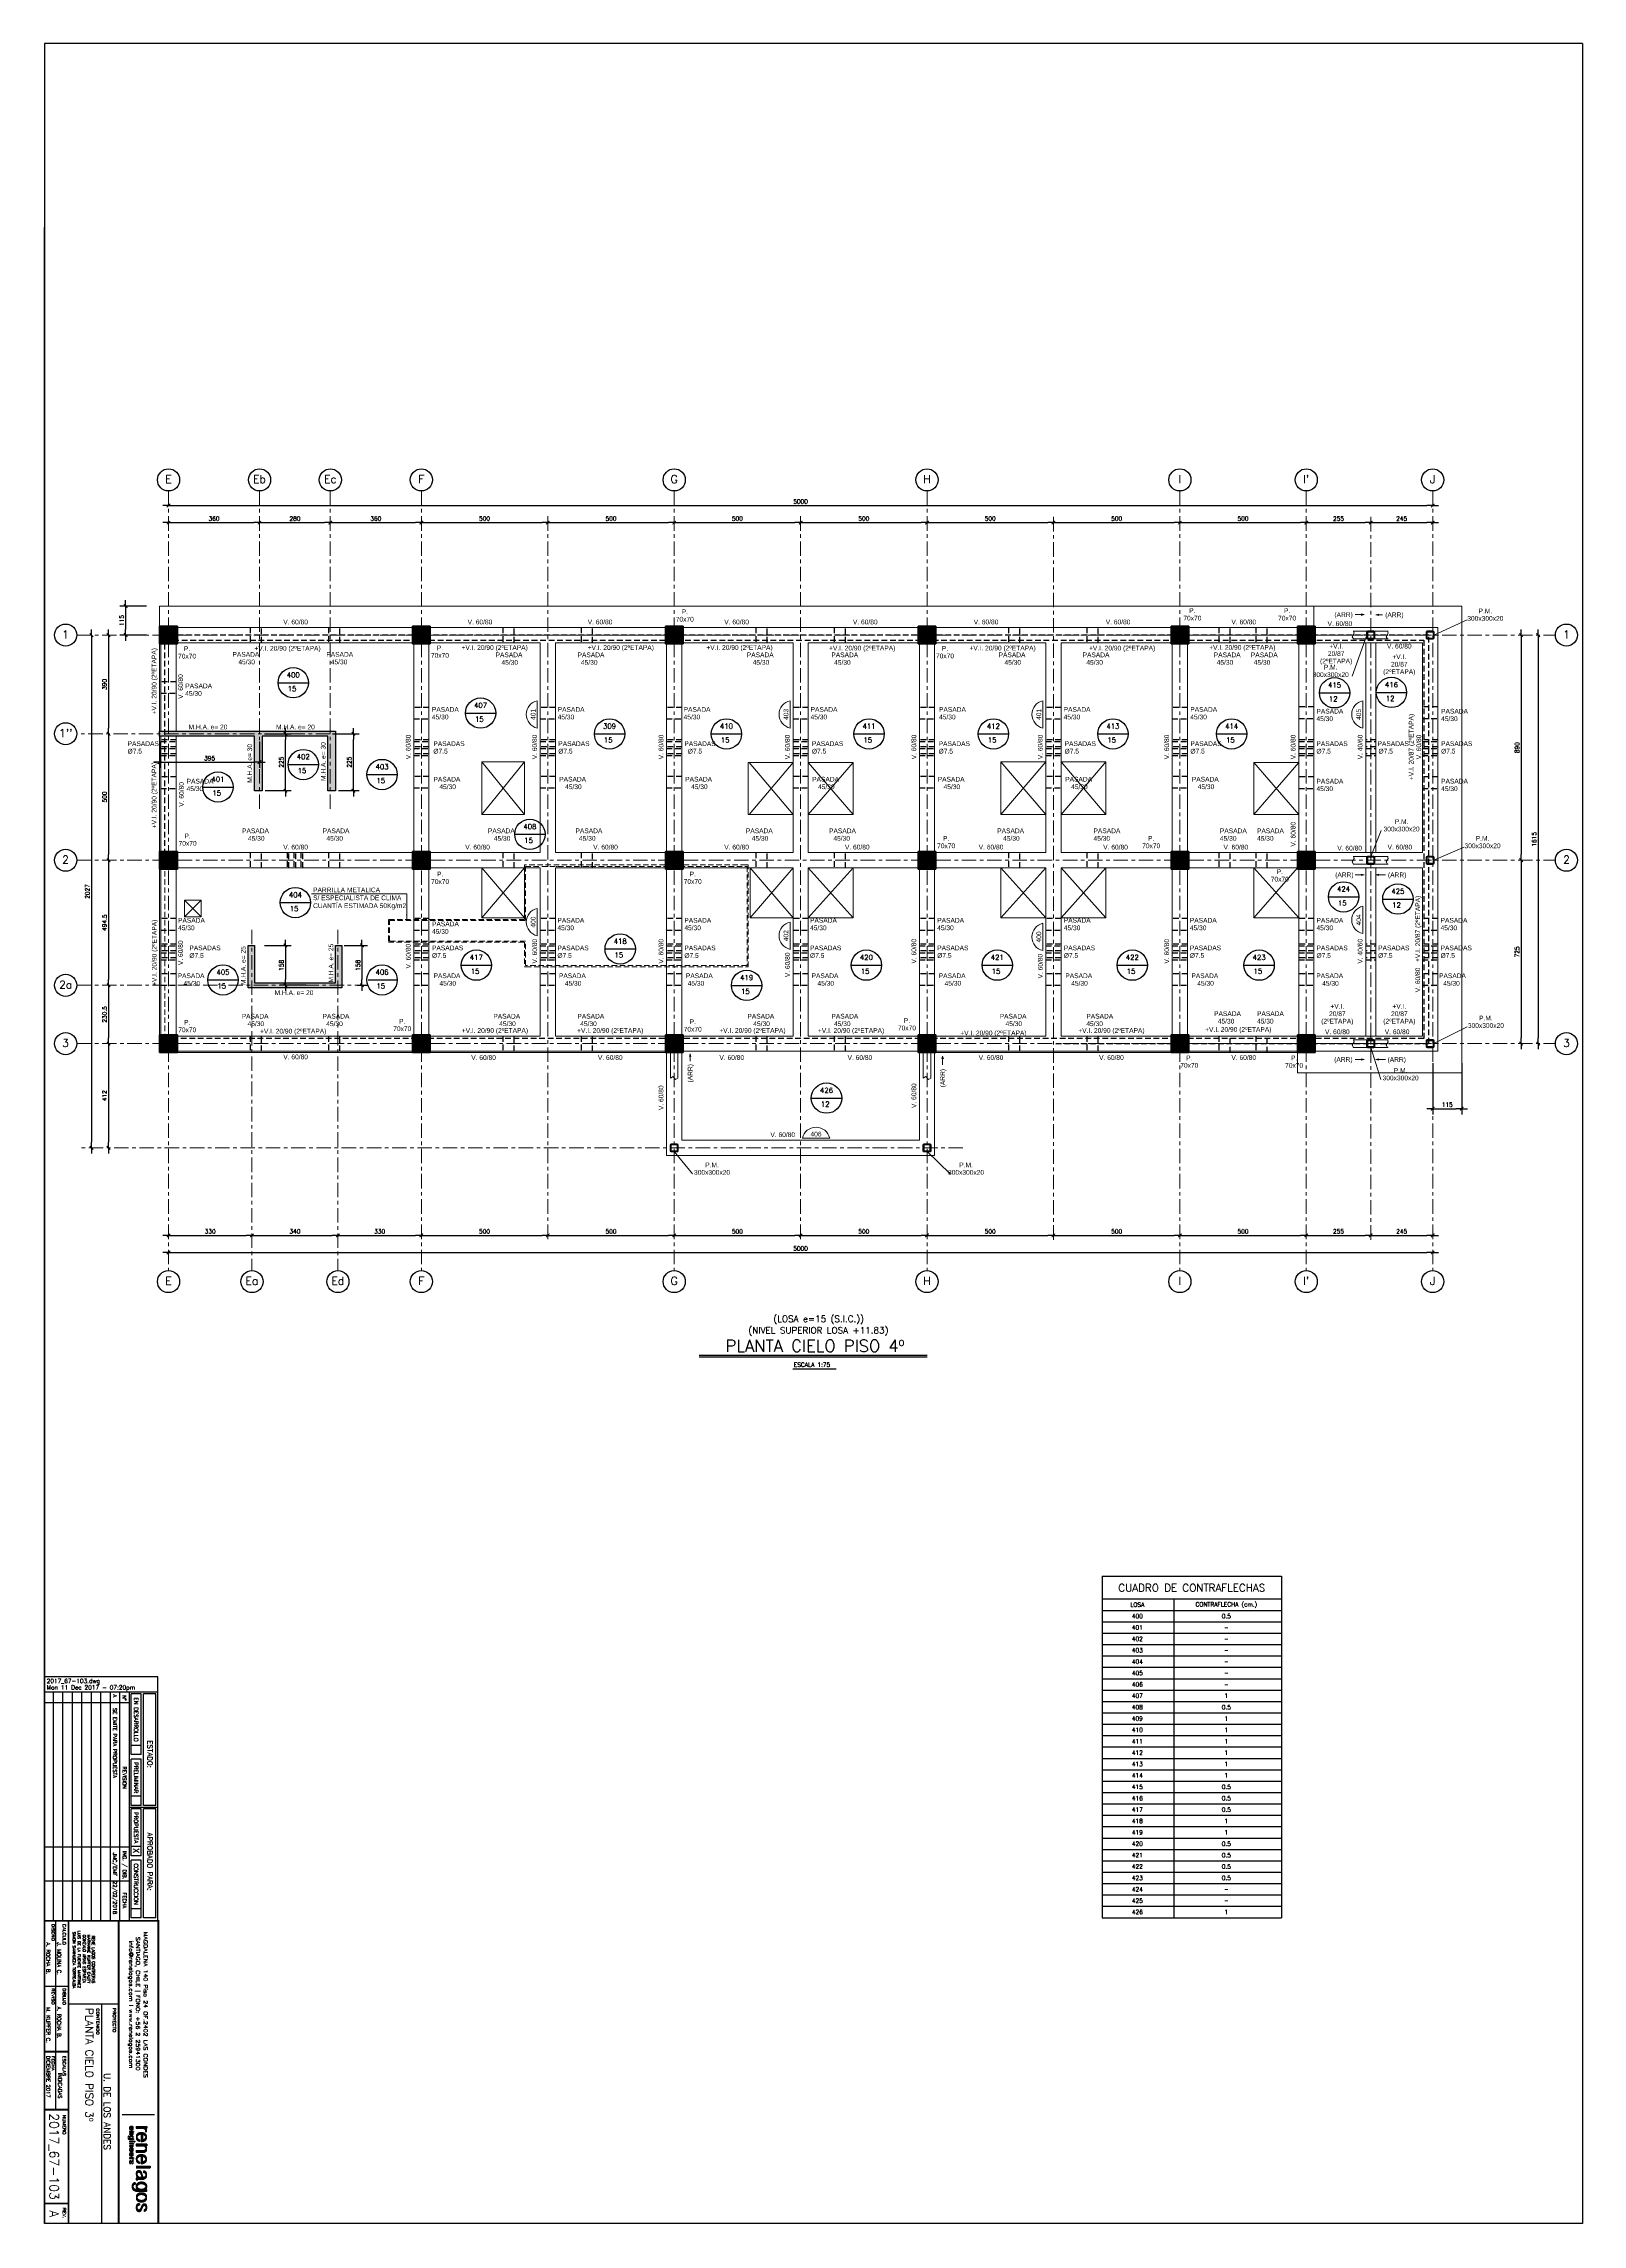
# Model space of a CAD drawing. Extents: x -4 to 6083, y -4 to 8618.
import ezdxf
from ezdxf.enums import TextEntityAlignment as Align

# ---------------------------------------------------------------- set-up
doc = ezdxf.new("R2010")
doc.units = 0
doc.header["$LTSCALE"] = 45
doc.header["$MEASUREMENT"] = 0
for name, pattern in [('DASHED', [0.75, 0.5, -0.25]), ('Grid Line', [2.2225, 1.27, -0.3175, 0.3175, -0.3175]), ('RLE-PROYECCION', [0.71438, 0.47625, -0.23813])]:
    doc.linetypes.add(name, pattern=pattern)
doc.layers.get('0').update_dxf_attribs({"linetype": 'CONTINUOUS'})
for name, color, linetype, lineweight in [('A-ANNO-TEXT', 2, 'CONTINUOUS', 9), ('RLE-EJE', 3, 'CONTINUOUS', 25), ('RLE-EJES', 1, 'Grid Line', 9), ('RLE-LOSA', 3, 'CONTINUOUS', 15), ('RLE-MURO', 5, 'CONTINUOUS', 25), ('RLE-PILAR', 5, 'CONTINUOUS', 50), ('RLE-PROYECCION', 2, 'RLE-PROYECCION', 15), ('RLE-SOLID', 252, 'CONTINUOUS', 15), ('RLE-TEXTO-1', 9, 'CONTINUOUS', 9), ('RLE-VANOS', 1, 'CONTINUOUS', 15), ('RLE-VIGA', 3, 'CONTINUOUS', 15), ('S-COLS-IDEN', 2, 'CONTINUOUS', 9)]:
    doc.layers.add(name, color=color, linetype=linetype, lineweight=lineweight)
for name, color, linetype in [('FORMATO', 7, 'CONTINUOUS'), ('RLA-COTAS', 2, 'CONTINUOUS'), ('RLA-COTAS1', 2, 'CONTINUOUS'), ('RLA-FORMATO', 7, 'CONTINUOUS'), ('RLA-LOGO', 7, 'CONTINUOUS'), ('RLA-LOSAS', 3, 'CONTINUOUS'), ('RLA-MURO INV DILATADO', 2, 'DASHED'), ('RLA-TEXTOS1', 9, 'CONTINUOUS'), ('RLA-TEXTOS2', 6, 'CONTINUOUS'), ('TEXTOS1', 9, 'CONTINUOUS')]:
    doc.layers.add(name, color=color, linetype=linetype)
doc.styles.add('Arial_1', font='arial.ttf', dxfattribs={"height": 20})
doc.styles.add('Arial_2', font='arial.ttf', dxfattribs={"height": 18.75})
doc.styles.add('DIREC', font='ROMAND', dxfattribs={"width": 1.2})
doc.styles.add('INGCIV', font='ROMAND', dxfattribs={"width": 1.2})
doc.styles.add('ROMAND', font='romand', dxfattribs={"height": 31.5})
doc.styles.add('ROMANS', font='ROMANS.shx', dxfattribs={"height": 16.875})
doc.styles.add('SIETE50', font='ROMAND.SHX', dxfattribs={"height": 31.5})
doc.dimstyles.new('ING-75', dxfattribs={"dimscale": 75, "dimtxt": 0.27, "dimasz": 0.3, "dimexe": 0, "dimexo": 0, "dimgap": 0.1, "dimtad": 1, "dimdec": 1, "dimzin": 12, "dimdsep": 46, "dimtxsty": 'ROMANS', "dimblk": 'TICK1', "dimblk1": 'TICK1', "dimblk2": 'TICK1', "dimcen": 0.09, "dimclrd": 2, "dimclre": 1, "dimclrt": 3, "dimadec": 0, "dimazin": 0, "dimtfac": 1, "dimtdec": 0, "dimtix": 1, "dimtmove": 2, "dimatfit": 3, "dimldrblk": 'TICK1', "dimfxl": 0, "dimfxlon": 1, "dimtolj": 1, "dimtzin": 0, "dimarcsym": 0})

# ---------------------------------------------------------------- blocks, each defined once
blk = doc.blocks.new('viñeta-rl')
at = {"layer": 'RLA-FORMATO', "color": 2, "linetype": 'Continuous'}
for p, q in [((-797.5, 298.8), (-1441, 298.8)), ((-1441, 298.8), (-1441, -1.2)), ((-1400, 298.8), (-1400, 0)), ((-1395.5, 293.8), (-1395.5, 261.3)), ((-1101.9, 293.8), (-1395.5, 293.8)), ((-1101.9, 293.8), (-1101.9, 261.3)), ((-805.2, 293.8), (-1092.3, 293.8)), ((-1092.3, 293.8), (-1092.3, 261.3)), ((-805.2, 293.8), (-805.2, 261.3)), ((-286.2, 289.9), (-286.2, 204.6)), ((-1101.9, 261.3), (-1395.5, 261.3)), ((-1395.5, 254.6), (-1395.5, 228.6)), ((-1235.8, 254.6), (-1395.5, 254.6)), ((-1223.8, 254.6), (-1223.8, 228.6)), ((-1101.9, 254.6), (-1223.8, 254.6)), ((-805.2, 261.3), (-1092.3, 261.3)), ((-969, 254.6), (-1092.3, 254.6)), ((-805.2, 254.6), (-957, 254.6)), ((-797.5, 223.6), (-1400, 223.6)), ((-797.5, 198.6), (-1400, 198.6)), ((-797.5, 173.6), (-1400, 173.6)), ((-1235.8, 228.6), (-1395.5, 228.6)), ((-1372.5, 223.6), (-1372.5, 0)), ((-1101.9, 228.6), (-1223.8, 228.6)), ((-969, 228.6), (-1092.3, 228.6)), ((-991.5, 223.6), (-991.5, 0)), ((-805.2, 228.6), (-957, 228.6)), ((-902.5, 223.6), (-902.5, 0)), ((-578.3, 195.3), (-578.3, 63.3)), ((-797.5, 148.6), (-1400, 148.6)), ((-797.5, 123.6), (-1400, 123.6)), ((-578.3, 149.8), (0, 149.8)), ((-797.5, 98.6), (-1400, 98.6)), ((-795.7, 73.6), (-1398.2, 73.6)), ((-625, 0), (-625, 63.3)), ((-797.5, 48.6), (-1400, 48.6)), ((-797.5, 23.6), (-1400, 23.6)), ((-797.5, 28.8), (-300, 28.8))]:
    blk.add_line(p, q, dxfattribs=at)
at = {"layer": 'RLA-FORMATO', "color": 3}
blk.add_line((-1097.1, 223.6), (-1097.1, 298.8), dxfattribs=at)
at = {"layer": 'RLA-FORMATO', "color": 2}
for p, q in [((-1260, 254.6), (-1260, 228.6)), ((-1235.8, 254.6), (-1235.8, 228.6)), ((-1126.1, 254.6), (-1126.1, 228.6)), ((-1101.9, 254.6), (-1101.9, 228.6)), ((-1092.3, 254.6), (-1092.3, 228.6)), ((-993.2, 254.6), (-993.2, 228.6)), ((-969, 254.6), (-969, 228.6)), ((-957, 254.6), (-957, 228.6)), ((-829.4, 254.6), (-829.4, 228.6)), ((-805.2, 254.6), (-805.2, 228.6))]:
    blk.add_line(p, q, dxfattribs=at)
at = {"layer": 'RLA-FORMATO', "color": 5, "const_width": 5}
for points in [[(0, 300), (-797.5, 300), (-797.5, 0)], [(0, 195.3), (-797.5, 195.3)], [(0, 63.3), (-797.5, 63.3)], [(-452.5, 0), (-452.5, 63.3)], [(-300, 0), (-300, 63.3)], [(-52.5, 0), (-52.5, 63.3)]]:
    blk.add_lwpolyline(points, dxfattribs=at)
at = {"layer": 'RLA-LOGO', "color": 8, "true_color": 0x707070}
for p, q in [((-255.5, 230.1), (-255.5, 228.2)), ((-255.4, 230.7), (-255.4, 227.6)), ((-255.4, 230.4), (-255.4, 227.9)), ((-255.3, 231.2), (-255.3, 227)), ((-255.3, 231), (-255.3, 227.2)), ((-255.3, 230.9), (-255.3, 227.4)), ((-255.2, 231.5), (-255.2, 226.7)), ((-255.2, 231.4), (-255.2, 226.9)), ((-255.1, 231.7), (-255.1, 226.5)), ((-255.1, 231.6), (-255.1, 226.6)), ((-255, 232), (-255, 226.2)), ((-255, 231.8), (-255, 226.3)), ((-254.9, 232.2), (-254.9, 226)), ((-254.9, 232.1), (-254.9, 226.1)), ((-254.8, 232.4), (-254.8, 225.8)), ((-254.8, 232.3), (-254.8, 225.9)), ((-254.8, 232.2), (-254.8, 225.9)), ((-254.7, 232.6), (-254.7, 225.6)), ((-254.7, 232.5), (-254.7, 225.7)), ((-254.6, 232.8), (-254.6, 225.5)), ((-254.6, 232.7), (-254.6, 225.6)), ((-254.5, 232.9), (-254.5, 225.4)), ((-254.5, 232.8), (-254.5, 225.4)), ((-254.4, 233.1), (-254.4, 225.2)), ((-254.4, 233.1), (-254.4, 225.2)), ((-254.4, 233), (-254.4, 225.3)), ((-254.3, 233.2), (-254.3, 225.1)), ((-254.3, 233.2), (-254.3, 225.1)), ((-254.2, 233.3), (-254.2, 225)), ((-254.2, 233.3), (-254.2, 225)), ((-254.1, 233.5), (-254.1, 224.9)), ((-254.1, 233.4), (-254.1, 224.9)), ((-254, 233.5), (-254, 224.8)), ((-254, 233.5), (-254, 224.8)), ((-253.9, 233.7), (-253.9, 224.6)), ((-253.9, 233.6), (-253.9, 224.7)), ((-253.9, 233.6), (-253.9, 224.7)), ((-253.8, 233.8), (-253.8, 228.8)), ((-253.8, 233.7), (-253.8, 228.8)), ((-253.7, 233.8), (-253.7, 230.6)), ((-253.7, 233.8), (-253.7, 230.3)), ((-253.7, 230.2), (-247.9, 230.2)), ((-253.7, 230.2), (-253.7, 228.8)), ((-253.7, 230.2), (-253.7, 228.8)), ((-253.6, 233.9), (-253.6, 230.9)), ((-253.6, 233.9), (-253.6, 230.8)), ((-253.6, 230.2), (-253.6, 228.8)), ((-253.6, 230.2), (-253.6, 228.8)), ((-253.5, 234), (-253.5, 231.2)), ((-253.5, 234), (-253.5, 231.1)), ((-253.5, 233.9), (-253.5, 231)), ((-253.5, 230.2), (-253.5, 228.8)), ((-253.5, 230.2), (-253.5, 228.8)), ((-253.5, 230.2), (-253.5, 228.8)), ((-253.4, 234.1), (-253.4, 231.4)), ((-253.4, 234), (-253.4, 231.3)), ((-253.4, 230.2), (-253.4, 228.8)), ((-253.4, 230.2), (-253.4, 228.8)), ((-253.3, 234.1), (-253.3, 231.6)), ((-253.3, 234.1), (-253.3, 231.5)), ((-253.3, 230.2), (-253.3, 228.8)), ((-253.3, 230.2), (-253.3, 228.8)), ((-253.2, 234.2), (-253.2, 231.8)), ((-253.2, 234.2), (-253.2, 231.7)), ((-253.2, 230.2), (-253.2, 228.8)), ((-253.2, 230.2), (-253.2, 228.8)), ((-253.1, 234.3), (-253.1, 231.9)), ((-253.1, 234.2), (-253.1, 231.8)), ((-253.1, 230.2), (-253.1, 228.8)), ((-253.1, 230.2), (-253.1, 228.8)), ((-253, 234.3), (-253, 232.1)), ((-253, 234.3), (-253, 232.1)), ((-253, 234.3), (-253, 232)), ((-253, 230.2), (-253, 228.8)), ((-253, 230.2), (-253, 228.8)), ((-253, 230.2), (-253, 228.8)), ((-252.9, 234.4), (-252.9, 232.2)), ((-252.9, 234.4), (-252.9, 232.2)), ((-252.9, 230.2), (-252.9, 228.8)), ((-252.9, 230.2), (-252.9, 228.8)), ((-252.8, 234.4), (-252.8, 232.3)), ((-252.8, 234.4), (-252.8, 232.3)), ((-252.8, 230.2), (-252.8, 228.8)), ((-252.8, 230.2), (-252.8, 228.8)), ((-252.7, 234.5), (-252.7, 232.5)), ((-252.7, 234.5), (-252.7, 232.4)), ((-252.7, 230.2), (-252.7, 228.8)), ((-252.7, 230.2), (-252.7, 228.8)), ((-252.6, 234.6), (-252.6, 232.6)), ((-252.6, 234.5), (-252.6, 232.5)), ((-252.6, 234.5), (-252.6, 232.5)), ((-252.6, 230.2), (-252.6, 228.8)), ((-252.6, 230.2), (-252.6, 228.8)), ((-252.6, 230.2), (-252.6, 228.8)), ((-252.5, 234.6), (-252.5, 232.7)), ((-252.5, 234.6), (-252.5, 232.6)), ((-252.5, 230.2), (-252.5, 228.8)), ((-252.5, 230.2), (-252.5, 228.8)), ((-252.4, 234.6), (-252.4, 232.8)), ((-252.4, 234.6), (-252.4, 232.7)), ((-252.4, 230.2), (-252.4, 228.8)), ((-252.4, 230.2), (-252.4, 228.8)), ((-252.3, 234.7), (-252.3, 232.8)), ((-252.3, 234.6), (-252.3, 232.8)), ((-252.3, 230.2), (-252.3, 228.8)), ((-252.3, 230.2), (-252.3, 228.8)), ((-252.2, 234.7), (-252.2, 232.9)), ((-252.2, 234.7), (-252.2, 232.9)), ((-252.2, 230.2), (-252.2, 228.8)), ((-252.2, 230.2), (-252.2, 228.8)), ((-252.1, 234.7), (-252.1, 233)), ((-252.1, 234.7), (-252.1, 233)), ((-252.1, 234.7), (-252.1, 232.9)), ((-252.1, 230.2), (-252.1, 228.8)), ((-252.1, 230.2), (-252.1, 228.8)), ((-252.1, 230.2), (-252.1, 228.8)), ((-252, 234.8), (-252, 233.1)), ((-252, 234.8), (-252, 233)), ((-252, 230.2), (-252, 228.8)), ((-252, 230.2), (-252, 228.8)), ((-251.9, 234.8), (-251.9, 233.1)), ((-251.9, 234.8), (-251.9, 233.1)), ((-251.9, 230.2), (-251.9, 228.8)), ((-251.9, 230.2), (-251.9, 228.8)), ((-251.8, 234.8), (-251.8, 233.2)), ((-251.8, 234.8), (-251.8, 233.1)), ((-251.8, 230.2), (-251.8, 228.8)), ((-251.8, 230.2), (-251.8, 228.8)), ((-251.7, 234.8), (-251.7, 233.2)), ((-251.7, 234.8), (-251.7, 233.2)), ((-251.7, 234.8), (-251.7, 233.2)), ((-251.7, 230.2), (-251.7, 228.8)), ((-251.7, 230.2), (-251.7, 228.8)), ((-251.7, 230.2), (-251.7, 228.8)), ((-251.6, 234.8), (-251.6, 233.3)), ((-251.6, 234.8), (-251.6, 233.2)), ((-251.6, 230.2), (-251.6, 228.8)), ((-251.6, 230.2), (-251.6, 228.8)), ((-251.5, 234.9), (-251.5, 233.3)), ((-251.5, 234.9), (-251.5, 233.3)), ((-251.5, 230.2), (-251.5, 228.8)), ((-251.5, 230.2), (-251.5, 228.8)), ((-251.4, 234.9), (-251.4, 233.3)), ((-251.4, 234.9), (-251.4, 233.3)), ((-251.4, 230.2), (-251.4, 228.8)), ((-251.4, 230.2), (-251.4, 228.8)), ((-251.3, 234.9), (-251.3, 233.4)), ((-251.3, 234.9), (-251.3, 233.3)), ((-251.3, 230.2), (-251.3, 228.8)), ((-251.3, 230.2), (-251.3, 228.8)), ((-251.2, 234.9), (-251.2, 233.4)), ((-251.2, 234.9), (-251.2, 233.4)), ((-251.2, 234.9), (-251.2, 233.4)), ((-251.2, 230.2), (-251.2, 228.8)), ((-251.2, 230.2), (-251.2, 228.8)), ((-251.2, 230.2), (-251.2, 228.8)), ((-251.1, 234.9), (-251.1, 233.4)), ((-251.1, 234.9), (-251.1, 233.4)), ((-251.1, 230.2), (-251.1, 228.8)), ((-251.1, 230.2), (-251.1, 228.8)), ((-251, 234.9), (-251, 233.4)), ((-251, 234.9), (-251, 233.4)), ((-251, 230.2), (-251, 228.8)), ((-251, 230.2), (-251, 228.8)), ((-250.9, 234.9), (-250.9, 233.4)), ((-250.9, 234.9), (-250.9, 233.4)), ((-250.9, 230.2), (-250.9, 228.8)), ((-250.9, 230.2), (-250.9, 228.8)), ((-250.8, 234.9), (-250.8, 233.4)), ((-250.8, 234.9), (-250.8, 233.4)), ((-250.8, 234.9), (-250.8, 233.4)), ((-250.8, 230.2), (-250.8, 228.8)), ((-250.8, 230.2), (-250.8, 228.8)), ((-250.8, 230.2), (-250.8, 228.8)), ((-250.7, 234.9), (-250.7, 233.4)), ((-250.7, 234.9), (-250.7, 233.4)), ((-250.7, 230.2), (-250.7, 228.8)), ((-250.7, 230.2), (-250.7, 228.8)), ((-250.6, 234.9), (-250.6, 233.4)), ((-250.6, 234.9), (-250.6, 233.4)), ((-250.6, 230.2), (-250.6, 228.8)), ((-250.6, 230.2), (-250.6, 228.8)), ((-250.5, 234.9), (-250.5, 233.4)), ((-250.5, 234.9), (-250.5, 233.4)), ((-250.5, 230.2), (-250.5, 228.8)), ((-250.5, 230.2), (-250.5, 228.8)), ((-250.4, 234.9), (-250.4, 233.4)), ((-250.4, 234.9), (-250.4, 233.4)), ((-250.4, 230.2), (-250.4, 228.8)), ((-250.4, 230.2), (-250.4, 228.8)), ((-250.3, 234.9), (-250.3, 233.3)), ((-250.3, 234.9), (-250.3, 233.3)), ((-250.3, 234.9), (-250.3, 233.3)), ((-250.3, 230.2), (-250.3, 228.8)), ((-250.3, 230.2), (-250.3, 228.8)), ((-250.3, 230.2), (-250.3, 228.8)), ((-250.2, 234.9), (-250.2, 233.3)), ((-250.2, 234.9), (-250.2, 233.3)), ((-250.2, 230.2), (-250.2, 228.8)), ((-250.2, 230.2), (-250.2, 228.8)), ((-250.1, 234.9), (-250.1, 233.3)), ((-250.1, 234.8), (-250.1, 233.3)), ((-250.1, 230.2), (-250.1, 228.8)), ((-250.1, 230.2), (-250.1, 228.8)), ((-250, 234.8), (-250, 233.2)), ((-250, 234.8), (-250, 233.2)), ((-250, 230.2), (-250, 228.8)), ((-250, 230.2), (-250, 228.8)), ((-249.9, 234.8), (-249.9, 233.2)), ((-249.9, 234.8), (-249.9, 233.2)), ((-249.9, 234.8), (-249.9, 233.2)), ((-249.9, 230.2), (-249.9, 228.8)), ((-249.9, 230.2), (-249.9, 228.8)), ((-249.9, 230.2), (-249.9, 228.8)), ((-249.8, 234.8), (-249.8, 233.1)), ((-249.8, 234.8), (-249.8, 233.2)), ((-249.8, 230.2), (-249.8, 228.8)), ((-249.8, 230.2), (-249.8, 228.8)), ((-249.7, 234.8), (-249.7, 233.1)), ((-249.7, 234.8), (-249.7, 233.1)), ((-249.7, 230.2), (-249.7, 228.8)), ((-249.7, 230.2), (-249.7, 228.8)), ((-249.6, 234.8), (-249.6, 233.1)), ((-249.6, 234.7), (-249.6, 233)), ((-249.6, 230.2), (-249.6, 228.8)), ((-249.6, 230.2), (-249.6, 228.8)), ((-249.5, 234.7), (-249.5, 233)), ((-249.5, 234.7), (-249.5, 233)), ((-249.5, 230.2), (-249.5, 228.8)), ((-249.5, 230.2), (-249.5, 228.8)), ((-249.4, 234.7), (-249.4, 232.9)), ((-249.4, 234.7), (-249.4, 232.9)), ((-249.4, 234.7), (-249.4, 232.9)), ((-249.4, 230.2), (-249.4, 228.8)), ((-249.4, 230.2), (-249.4, 228.8)), ((-249.4, 230.2), (-249.4, 228.8)), ((-249.3, 234.7), (-249.3, 232.8)), ((-249.3, 234.6), (-249.3, 232.8)), ((-249.3, 230.2), (-249.3, 228.8)), ((-249.3, 230.2), (-249.3, 228.8)), ((-249.2, 234.6), (-249.2, 232.7)), ((-249.2, 234.6), (-249.2, 232.8)), ((-249.2, 230.2), (-249.2, 228.8)), ((-249.2, 230.2), (-249.2, 228.8)), ((-249.1, 234.6), (-249.1, 232.6)), ((-249.1, 234.6), (-249.1, 232.7)), ((-249.1, 230.2), (-249.1, 228.8)), ((-249.1, 230.2), (-249.1, 228.8)), ((-249, 234.5), (-249, 232.5)), ((-249, 234.5), (-249, 232.6)), ((-249, 234.5), (-249, 232.6)), ((-249, 230.2), (-249, 228.8)), ((-249, 230.2), (-249, 228.8)), ((-249, 230.2), (-249, 228.8)), ((-248.9, 234.5), (-248.9, 232.5)), ((-248.9, 234.4), (-248.9, 232.4)), ((-248.9, 230.2), (-248.9, 228.8)), ((-248.9, 230.2), (-248.9, 228.8)), ((-248.8, 234.4), (-248.8, 232.3)), ((-248.8, 234.4), (-248.8, 232.3)), ((-248.8, 230.2), (-248.8, 228.8)), ((-248.8, 230.2), (-248.8, 228.8)), ((-248.7, 234.4), (-248.7, 232.2)), ((-248.7, 234.3), (-248.7, 232.2)), ((-248.7, 230.2), (-248.7, 228.8)), ((-248.7, 230.2), (-248.7, 228.8)), ((-248.6, 234.3), (-248.6, 232)), ((-248.6, 234.3), (-248.6, 232.1)), ((-248.6, 230.2), (-248.6, 228.8)), ((-248.6, 230.2), (-248.6, 228.8)), ((-248.5, 234.3), (-248.5, 232)), ((-248.5, 234.2), (-248.5, 231.8)), ((-248.5, 234.2), (-248.5, 231.9)), ((-248.5, 230.2), (-248.5, 228.8)), ((-248.5, 230.2), (-248.5, 228.8)), ((-248.5, 230.2), (-248.5, 228.8)), ((-248.4, 234.2), (-248.4, 231.7)), ((-248.4, 234.1), (-248.4, 231.7)), ((-248.4, 230.2), (-248.4, 228.8)), ((-248.4, 230.2), (-248.4, 228.8)), ((-248.3, 234.1), (-248.3, 231.5)), ((-248.3, 234.1), (-248.3, 231.6)), ((-248.3, 230.2), (-248.3, 228.8)), ((-248.3, 230.2), (-248.3, 228.8)), ((-248.2, 234), (-248.2, 231.3)), ((-248.2, 234), (-248.2, 231.4)), ((-248.2, 230.2), (-248.2, 228.8)), ((-248.2, 230.2), (-248.2, 228.8)), ((-248.1, 234), (-248.1, 231)), ((-248.1, 234), (-248.1, 231.2)), ((-248.1, 233.9), (-248.1, 230.9)), ((-248.1, 230.2), (-248.1, 228.8)), ((-248.1, 230.2), (-248.1, 228.8)), ((-248.1, 230.2), (-248.1, 228.8)), ((-248, 233.8), (-248, 230.6)), ((-248, 233.9), (-248, 230.8)), ((-248, 230.2), (-248, 228.8)), ((-248, 230.2), (-248, 228.8)), ((-247.9, 233.8), (-247.9, 228.8)), ((-247.9, 233.8), (-247.9, 230.4)), ((-247.9, 230.2), (-247.9, 228.8)), ((-247.8, 233.7), (-247.8, 228.8)), ((-247.8, 233.7), (-247.8, 228.8)), ((-247.7, 233.7), (-247.7, 228.8)), ((-247.7, 233.6), (-247.7, 228.8)), ((-247.6, 233.6), (-247.6, 228.8)), ((-247.6, 233.5), (-247.6, 228.8)), ((-247.6, 233.5), (-247.6, 228.8)), ((-247.5, 233.5), (-247.5, 228.8)), ((-247.5, 233.4), (-247.5, 228.8)), ((-247.4, 233.4), (-247.4, 228.8)), ((-247.4, 233.3), (-247.4, 228.8)), ((-247.3, 233.3), (-247.3, 228.8)), ((-247.3, 233.2), (-247.3, 228.8)), ((-247.2, 233.1), (-247.2, 228.8)), ((-247.2, 233.1), (-247.2, 228.8)), ((-247.2, 233), (-247.2, 228.8)), ((-247.1, 233), (-247.1, 228.8)), ((-247.1, 232.9), (-247.1, 228.8)), ((-247, 232.8), (-247, 228.8)), ((-247, 232.7), (-247, 228.8)), ((-246.9, 232.7), (-246.9, 228.8)), ((-246.9, 232.6), (-246.9, 228.8)), ((-246.8, 232.5), (-246.8, 228.8)), ((-246.8, 232.4), (-246.8, 228.8)), ((-246.7, 232.3), (-246.7, 228.8)), ((-246.7, 232.2), (-246.7, 228.8)), ((-246.7, 232.1), (-246.7, 228.8)), ((-246.6, 232), (-246.6, 228.8)), ((-246.6, 231.9), (-246.6, 228.8)), ((-246.5, 231.8), (-246.5, 228.8)), ((-246.5, 231.7), (-246.5, 228.8)), ((-246.4, 231.5), (-246.4, 228.8)), ((-246.4, 231.4), (-246.4, 228.8)), ((-246.3, 231.3), (-246.3, 228.8)), ((-246.3, 231.1), (-246.3, 228.8)), ((-246.3, 230.9), (-246.3, 228.8)), ((-246.2, 230.7), (-246.2, 228.8)), ((-246.2, 230.4), (-246.2, 228.8)), ((-246.1, 230), (-246.1, 228.8)), ((-242.4, 234.6), (-242.4, 223.7)), ((-242.4, 234.6), (-240.8, 234.6)), ((-242.4, 234.6), (-242.4, 223.7)), ((-242.4, 234.6), (-242.4, 223.7)), ((-242.3, 234.6), (-242.3, 223.7)), ((-242.3, 234.6), (-242.3, 223.7)), ((-242.3, 234.6), (-242.3, 223.7)), ((-242.2, 234.6), (-242.2, 223.7)), ((-242.2, 234.6), (-242.2, 223.7)), ((-242.1, 234.6), (-242.1, 223.7)), ((-242.1, 234.6), (-242.1, 223.7)), ((-242, 234.6), (-242, 223.7)), ((-242, 234.6), (-242, 223.7)), ((-241.9, 234.6), (-241.9, 223.7)), ((-241.9, 234.6), (-241.9, 223.7)), ((-241.8, 234.6), (-241.8, 223.7)), ((-241.8, 234.6), (-241.8, 223.7)), ((-241.8, 234.6), (-241.8, 223.7)), ((-241.7, 234.6), (-241.7, 223.7)), ((-241.7, 234.6), (-241.7, 223.7)), ((-241.6, 234.6), (-241.6, 223.7)), ((-241.6, 234.6), (-241.6, 223.7)), ((-241.5, 234.6), (-241.5, 223.7)), ((-241.5, 234.6), (-241.5, 223.7)), ((-241.4, 234.6), (-241.4, 223.7)), ((-241.4, 234.6), (-241.4, 223.7)), ((-241.4, 234.6), (-241.4, 223.7)), ((-241.3, 234.6), (-241.3, 223.7)), ((-241.3, 234.6), (-241.3, 223.7)), ((-241.2, 234.6), (-241.2, 223.7)), ((-241.2, 234.6), (-241.2, 223.7)), ((-241.1, 234.6), (-241.1, 223.7)), ((-241.1, 234.6), (-241.1, 223.7)), ((-241, 234.6), (-241, 223.7)), ((-241, 234.6), (-241, 223.7)), ((-240.9, 234.6), (-240.9, 223.7)), ((-240.9, 234.6), (-240.9, 223.7)), ((-240.9, 234.6), (-240.9, 223.7)), ((-240.8, 233.5), (-240.8, 234.6)), ((-240.8, 234.6), (-240.8, 223.7)), ((-240.7, 233.5), (-240.8, 233.5)), ((-240.8, 233.5), (-240.8, 231.4)), ((-240.8, 223.7), (-240.8, 231.3)), ((-240.7, 233.5), (-240.7, 231.5)), ((-240.7, 233.5), (-240.7, 231.5)), ((-240.6, 233.6), (-240.6, 231.7)), ((-240.6, 233.5), (-240.6, 231.6)), ((-240.5, 233.7), (-240.5, 231.8)), ((-240.5, 233.7), (-240.5, 231.8)), ((-240.5, 233.6), (-240.5, 231.7)), ((-240.4, 233.8), (-240.4, 231.9)), ((-240.4, 233.8), (-240.4, 231.9)), ((-240.3, 233.9), (-240.3, 232)), ((-240.3, 233.8), (-240.3, 232)), ((-240.2, 234), (-240.2, 232.1)), ((-240.2, 233.9), (-240.2, 232.1)), ((-240.1, 234), (-240.1, 232.2)), ((-240.1, 234), (-240.1, 232.2)), ((-240, 234.1), (-240, 232.2)), ((-240, 234.1), (-240, 232.3)), ((-240, 234.1), (-240, 232.3)), ((-239.9, 234.2), (-239.9, 232.4)), ((-239.9, 234.1), (-239.9, 232.3)), ((-239.8, 234.2), (-239.8, 232.4)), ((-239.8, 234.2), (-239.8, 232.5)), ((-239.7, 234.3), (-239.7, 232.5)), ((-239.7, 234.3), (-239.7, 232.5)), ((-239.6, 234.4), (-239.6, 232.6)), ((-239.6, 234.3), (-239.6, 232.6)), ((-239.6, 234.3), (-239.6, 232.6)), ((-239.5, 234.4), (-239.5, 232.6)), ((-239.5, 234.4), (-239.5, 232.7)), ((-239.4, 234.4), (-239.4, 232.7)), ((-239.4, 234.4), (-239.4, 232.7)), ((-239.3, 234.5), (-239.3, 232.8)), ((-239.3, 234.4), (-239.3, 232.8)), ((-239.2, 234.5), (-239.2, 232.8)), ((-239.2, 234.5), (-239.2, 232.8)), ((-239.1, 234.5), (-239.1, 232.9)), ((-239.1, 234.5), (-239.1, 232.9)), ((-239.1, 234.5), (-239.1, 232.9)), ((-239, 234.6), (-239, 232.9)), ((-239, 234.6), (-239, 233)), ((-238.9, 234.6), (-238.9, 233)), ((-238.9, 234.6), (-238.9, 233)), ((-238.8, 234.6), (-238.8, 233)), ((-238.8, 234.6), (-238.8, 233)), ((-238.7, 234.7), (-238.7, 233.1)), ((-238.7, 234.6), (-238.7, 233.1)), ((-238.7, 234.6), (-238.7, 233.1)), ((-238.6, 234.7), (-238.6, 233.1)), ((-238.6, 234.7), (-238.6, 233.1)), ((-238.5, 234.7), (-238.5, 233.2)), ((-238.5, 234.7), (-238.5, 233.2)), ((-238.4, 234.7), (-238.4, 233.2)), ((-238.4, 234.7), (-238.4, 233.2)), ((-238.3, 234.8), (-238.3, 233.2)), ((-238.3, 234.7), (-238.3, 233.2)), ((-238.2, 234.8), (-238.2, 233.3)), ((-238.2, 234.8), (-238.2, 233.3)), ((-238.2, 234.8), (-238.2, 233.3)), ((-238.1, 234.8), (-238.1, 233.3)), ((-238.1, 234.8), (-238.1, 233.3)), ((-238, 234.8), (-238, 233.3)), ((-238, 234.8), (-238, 233.3)), ((-237.9, 234.8), (-237.9, 233.3)), ((-237.9, 234.8), (-237.9, 233.3)), ((-237.8, 234.8), (-237.8, 233.3)), ((-237.8, 234.8), (-237.8, 233.3)), ((-237.8, 234.8), (-237.8, 233.3)), ((-237.7, 234.8), (-237.7, 233.3)), ((-237.7, 234.8), (-237.7, 233.3)), ((-237.6, 234.9), (-237.6, 233.3)), ((-237.6, 234.8), (-237.6, 233.3)), ((-237.5, 234.9), (-237.5, 233.3)), ((-237.5, 234.9), (-237.5, 233.3)), ((-237.4, 234.9), (-237.4, 233.3)), ((-237.4, 234.9), (-237.4, 233.3)), ((-237.3, 234.9), (-237.3, 233.3)), ((-237.3, 234.9), (-237.3, 233.3)), ((-237.3, 234.9), (-237.3, 233.3)), ((-237.2, 234.9), (-237.2, 233.3)), ((-237.2, 234.9), (-237.2, 233.3)), ((-237.1, 234.9), (-237.1, 233.3)), ((-237.1, 234.8), (-237.1, 233.3)), ((-237, 234.8), (-237, 233.2)), ((-237, 234.8), (-237, 233.2)), ((-236.9, 234.8), (-236.9, 233.2)), ((-236.9, 234.8), (-236.9, 233.2)), ((-236.9, 234.8), (-236.9, 233.2)), ((-236.8, 234.8), (-236.8, 233.1)), ((-236.8, 234.8), (-236.8, 233.1)), ((-236.7, 234.8), (-236.7, 233.1)), ((-236.7, 234.8), (-236.7, 233.1)), ((-236.6, 234.8), (-236.6, 233)), ((-236.6, 234.8), (-236.6, 233)), ((-236.5, 234.8), (-236.5, 233)), ((-236.5, 234.8), (-236.5, 232.9)), ((-236.4, 234.8), (-236.4, 232.9)), ((-236.4, 234.7), (-236.4, 232.9)), ((-236.4, 234.7), (-236.4, 232.8)), ((-236.3, 234.7), (-236.3, 232.8)), ((-236.3, 234.7), (-236.3, 232.7)), ((-236.2, 234.7), (-236.2, 232.7)), ((-236.2, 234.7), (-236.2, 232.6)), ((-236.1, 234.7), (-236.1, 232.6)), ((-236.1, 234.7), (-236.1, 232.5)), ((-236, 234.6), (-236, 232.5)), ((-236, 234.6), (-236, 232.4)), ((-236, 234.6), (-236, 232.3)), ((-235.9, 234.6), (-235.9, 232.2)), ((-235.9, 234.6), (-235.9, 232)), ((-235.8, 234.6), (-235.8, 223.7)), ((-235.8, 234.5), (-235.8, 223.7)), ((-235.8, 223.7), (-235.8, 232)), ((-235.7, 234.5), (-235.7, 223.7)), ((-235.7, 234.5), (-235.7, 223.7)), ((-235.6, 234.5), (-235.6, 223.7)), ((-235.6, 234.5), (-235.6, 223.7)), ((-235.5, 234.4), (-235.5, 223.7)), ((-235.5, 234.4), (-235.5, 223.7)), ((-235.5, 234.4), (-235.5, 223.7)), ((-235.4, 234.4), (-235.4, 223.7)), ((-235.4, 234.3), (-235.4, 223.7)), ((-235.3, 234.3), (-235.3, 223.7)), ((-235.3, 234.3), (-235.3, 223.7)), ((-235.2, 234.3), (-235.2, 223.7)), ((-235.2, 234.2), (-235.2, 223.7)), ((-235.1, 234.2), (-235.1, 223.7)), ((-235.1, 234.2), (-235.1, 223.7)), ((-235.1, 234.1), (-235.1, 223.7)), ((-235, 234.1), (-235, 223.7)), ((-235, 234), (-235, 223.7)), ((-234.9, 234), (-234.9, 223.7)), ((-234.9, 233.9), (-234.9, 223.7)), ((-234.8, 233.9), (-234.8, 223.7)), ((-234.8, 233.8), (-234.8, 223.7)), ((-234.7, 233.8), (-234.7, 223.7)), ((-234.7, 233.7), (-234.7, 223.7)), ((-234.6, 233.7), (-234.6, 223.7)), ((-234.6, 233.6), (-234.6, 223.7)), ((-234.6, 233.6), (-234.6, 223.7)), ((-234.5, 233.5), (-234.5, 223.7)), ((-234.5, 233.4), (-234.5, 223.7)), ((-234.4, 233.4), (-234.4, 223.7)), ((-234.4, 233.3), (-234.4, 223.7)), ((-234.3, 233.2), (-234.3, 223.7)), ((-234.3, 233.1), (-234.3, 223.7)), ((-234.2, 233.1), (-234.2, 223.7)), ((-234.2, 232.9), (-234.2, 223.7)), ((-234.2, 232.8), (-234.2, 223.7)), ((-234.1, 223.7), (-234.1, 232.6)), ((-230.3, 230.2), (-230.3, 227.9)), ((-230.2, 230.8), (-230.2, 227.4)), ((-230.2, 230.6), (-230.2, 227.6)), ((-230.1, 231.2), (-230.1, 227)), ((-230.1, 231.1), (-230.1, 227.2)), ((-230, 231.5), (-230, 226.7)), ((-230, 231.4), (-230, 226.8)), ((-229.9, 231.9), (-229.9, 226.3)), ((-229.9, 231.8), (-229.9, 226.4)), ((-229.9, 231.7), (-229.9, 226.5)), ((-229.8, 232.1), (-229.8, 226.1)), ((-229.8, 232), (-229.8, 226.2)), ((-229.7, 232.3), (-229.7, 225.9)), ((-229.7, 232.2), (-229.7, 226)), ((-229.6, 232.5), (-229.6, 225.7)), ((-229.6, 232.4), (-229.6, 225.8)), ((-229.5, 232.8), (-229.5, 225.5)), ((-229.5, 232.7), (-229.5, 225.6)), ((-229.5, 232.6), (-229.5, 225.7)), ((-229.4, 232.9), (-229.4, 225.3)), ((-229.4, 232.8), (-229.4, 225.4)), ((-229.3, 233.1), (-229.3, 225.2)), ((-229.3, 233), (-229.3, 225.3)), ((-229.2, 233.2), (-229.2, 225.1)), ((-229.2, 233.1), (-229.2, 225.1)), ((-229.1, 233.3), (-229.1, 225)), ((-229.1, 233.3), (-229.1, 225)), ((-229, 233.5), (-229, 224.8)), ((-229, 233.4), (-229, 224.9)), ((-229, 233.4), (-229, 224.9)), ((-228.9, 233.6), (-228.9, 224.7)), ((-228.9, 233.5), (-228.9, 224.8)), ((-228.8, 233.6), (-228.8, 224.7)), ((-228.8, 233.6), (-228.8, 224.6)), ((-228.7, 233.7), (-228.7, 224.6)), ((-228.7, 233.7), (-228.7, 224.5)), ((-228.6, 233.8), (-228.6, 224.5)), ((-228.6, 233.8), (-228.6, 229.4)), ((-228.6, 233.8), (-228.6, 230)), ((-228.5, 233.9), (-228.5, 230.4)), ((-228.5, 233.9), (-228.5, 230.7)), ((-228.4, 234), (-228.4, 230.9)), ((-228.4, 234), (-228.4, 231)), ((-228.3, 234.1), (-228.3, 231.3)), ((-228.3, 234), (-228.3, 231.2)), ((-228.2, 234.1), (-228.2, 231.4)), ((-228.2, 234.1), (-228.2, 231.5)), ((-228.1, 234.2), (-228.1, 231.7)), ((-228.1, 234.2), (-228.1, 231.8)), ((-228.1, 234.1), (-228.1, 231.6)), ((-228, 234.3), (-228, 232)), ((-228, 234.2), (-228, 231.9)), ((-227.9, 234.3), (-227.9, 232)), ((-227.9, 234.3), (-227.9, 232.1)), ((-227.8, 234.4), (-227.8, 232.2)), ((-227.8, 234.3), (-227.8, 232.2)), ((-227.7, 234.4), (-227.7, 232.3)), ((-227.7, 234.4), (-227.7, 232.4)), ((-227.7, 234.4), (-227.7, 232.4)), ((-227.6, 234.5), (-227.6, 232.5)), ((-227.6, 234.5), (-227.6, 232.5)), ((-227.5, 234.5), (-227.5, 232.6)), ((-227.5, 234.5), (-227.5, 232.6)), ((-227.4, 234.6), (-227.4, 232.7)), ((-227.4, 234.5), (-227.4, 232.7)), ((-227.3, 234.6), (-227.3, 232.8)), ((-227.3, 234.6), (-227.3, 232.8)), ((-227.2, 234.6), (-227.2, 232.8)), ((-227.2, 234.6), (-227.2, 232.9)), ((-227.2, 234.6), (-227.2, 232.9)), ((-227.1, 234.7), (-227.1, 233)), ((-227.1, 234.7), (-227.1, 233)), ((-227, 234.7), (-227, 233)), ((-227, 234.7), (-227, 233)), ((-226.9, 234.7), (-226.9, 233.1)), ((-226.9, 234.7), (-226.9, 233.1)), ((-226.8, 234.7), (-226.8, 233.1)), ((-226.8, 234.7), (-226.8, 233.1)), ((-226.8, 234.7), (-226.8, 233.2)), ((-226.7, 234.8), (-226.7, 233.2)), ((-226.7, 234.8), (-226.7, 233.2)), ((-226.6, 234.8), (-226.6, 233.2)), ((-226.6, 234.8), (-226.6, 233.3)), ((-226.5, 234.8), (-226.5, 233.3)), ((-226.5, 234.8), (-226.5, 233.3)), ((-226.4, 234.8), (-226.4, 233.3)), ((-226.4, 234.8), (-226.4, 233.3)), ((-226.3, 234.8), (-226.3, 233.3)), ((-226.3, 234.8), (-226.3, 233.3)), ((-226.3, 234.8), (-226.3, 233.3)), ((-226.2, 234.8), (-226.2, 233.4)), ((-226.2, 234.8), (-226.2, 233.4)), ((-226.1, 234.8), (-226.1, 233.4)), ((-226.1, 234.8), (-226.1, 233.4)), ((-226, 234.8), (-226, 233.4)), ((-226, 234.8), (-226, 233.4)), ((-225.9, 234.8), (-225.9, 233.4)), ((-225.9, 234.8), (-225.9, 233.4)), ((-225.9, 234.8), (-225.9, 233.4)), ((-225.8, 234.8), (-225.8, 233.4)), ((-225.8, 234.8), (-225.8, 233.4)), ((-225.7, 234.8), (-225.7, 233.4)), ((-225.7, 234.8), (-225.7, 233.4)), ((-225.6, 234.8), (-225.6, 233.4)), ((-225.6, 234.8), (-225.6, 233.4)), ((-225.5, 234.8), (-225.5, 233.4)), ((-225.5, 234.8), (-225.5, 233.4)), ((-225.4, 234.8), (-225.4, 233.4)), ((-225.4, 234.8), (-225.4, 233.4)), ((-225.4, 234.8), (-225.4, 233.4)), ((-225.3, 234.8), (-225.3, 233.3)), ((-225.3, 234.8), (-225.3, 233.3)), ((-225.2, 234.8), (-225.2, 233.3)), ((-225.2, 234.8), (-225.2, 233.3)), ((-225.1, 234.8), (-225.1, 233.3)), ((-225.1, 234.8), (-225.1, 233.3)), ((-225, 234.8), (-225, 233.3)), ((-225, 234.8), (-225, 233.2)), ((-225, 234.8), (-225, 233.2)), ((-224.9, 234.7), (-224.9, 233.2)), ((-224.9, 234.7), (-224.9, 233.2)), ((-224.8, 234.7), (-224.8, 233.1)), ((-224.8, 234.7), (-224.8, 233.1)), ((-224.7, 234.7), (-224.7, 233.1)), ((-224.7, 234.7), (-224.7, 233.1)), ((-224.6, 234.7), (-224.6, 233)), ((-224.6, 234.7), (-224.6, 233)), ((-224.5, 234.6), (-224.5, 233)), ((-224.5, 234.6), (-224.5, 232.9)), ((-224.5, 234.6), (-224.5, 232.9)), ((-224.4, 234.6), (-224.4, 232.9)), ((-224.4, 234.6), (-224.4, 232.8)), ((-224.3, 234.6), (-224.3, 232.8)), ((-224.3, 234.5), (-224.3, 232.8)), ((-224.2, 234.5), (-224.2, 232.7)), ((-224.2, 234.5), (-224.2, 232.7)), ((-224.1, 234.5), (-224.1, 232.6)), ((-224.1, 234.4), (-224.1, 232.6)), ((-224.1, 234.4), (-224.1, 232.5)), ((-224, 234.4), (-224, 232.5)), ((-224, 234.4), (-224, 232.4)), ((-223.9, 234.3), (-223.9, 232.4)), ((-223.9, 234.3), (-223.9, 232.3)), ((-223.8, 234.3), (-223.8, 232.2)), ((-223.8, 234.3), (-223.8, 232.2)), ((-223.7, 234.2), (-223.7, 232.1)), ((-223.7, 234.2), (-223.7, 232)), ((-223.6, 234.2), (-223.6, 232)), ((-223.6, 234.1), (-223.6, 231.9)), ((-223.6, 234.1), (-223.6, 231.8)), ((-223.5, 234.1), (-223.5, 231.7)), ((-223.5, 234), (-223.5, 231.6)), ((-223.4, 234), (-223.4, 231.5)), ((-223.4, 234), (-223.4, 231.4)), ((-223.3, 233.9), (-223.3, 231.3)), ((-223.3, 233.9), (-223.3, 231.2)), ((-223.2, 233.8), (-223.2, 231.1)), ((-223.2, 233.8), (-223.2, 230.9)), ((-223.2, 233.8), (-223.2, 230.8)), ((-223.1, 233.7), (-223.1, 230.6)), ((-223.1, 233.7), (-223.1, 230.3)), ((-223, 233.6), (-223, 230)), ((-223, 233.6), (-223, 229.5)), ((-222.9, 233.5), (-222.9, 224.8)), ((-222.9, 233.5), (-222.9, 224.8)), ((-222.8, 233.4), (-222.8, 234.5)), ((-222.8, 234.5), (-221.3, 234.5)), ((-222.8, 234.5), (-222.8, 220.2)), ((-222.8, 234.5), (-222.8, 220.3)), ((-222.7, 234.5), (-222.7, 220.3)), ((-222.7, 234.5), (-222.7, 220.3)), ((-222.7, 234.5), (-222.7, 220.4)), ((-222.6, 234.5), (-222.6, 220.4)), ((-222.6, 234.5), (-222.6, 220.5)), ((-222.5, 234.5), (-222.5, 220.5)), ((-222.5, 234.5), (-222.5, 220.5)), ((-222.4, 234.5), (-222.4, 220.6)), ((-222.4, 234.5), (-222.4, 220.6)), ((-222.3, 234.5), (-222.3, 220.7)), ((-222.3, 234.5), (-222.3, 220.7)), ((-222.3, 234.5), (-222.3, 220.8)), ((-222.2, 234.5), (-222.2, 220.8)), ((-222.2, 234.5), (-222.2, 220.9)), ((-222.1, 234.5), (-222.1, 221)), ((-222.1, 234.5), (-222.1, 221)), ((-222, 234.5), (-222, 221.1)), ((-222, 234.5), (-222, 221.1)), ((-221.9, 234.5), (-221.9, 221.2)), ((-221.9, 234.5), (-221.9, 221.3)), ((-221.8, 234.5), (-221.8, 221.4)), ((-221.8, 234.5), (-221.8, 221.4)), ((-221.8, 234.5), (-221.8, 221.5)), ((-221.7, 234.5), (-221.7, 221.6)), ((-221.7, 234.5), (-221.7, 221.7)), ((-221.6, 234.5), (-221.6, 221.7)), ((-221.6, 234.5), (-221.6, 221.8)), ((-221.5, 234.5), (-221.5, 221.9)), ((-221.5, 234.5), (-221.5, 222)), ((-221.4, 234.5), (-221.4, 222.1)), ((-221.4, 234.5), (-221.4, 222.3)), ((-221.4, 234.5), (-221.4, 222.4)), ((-221.3, 234.5), (-221.3, 222.9)), ((-221.3, 234.5), (-221.3, 222.7)), ((-216.9, 236.3), (-216.9, 238.2)), ((-216.9, 238.2), (-215.3, 238.2)), ((-216.9, 236.3), (-215.3, 236.3)), ((-216.9, 234.5), (-216.9, 223.7)), ((-216.9, 234.5), (-215.3, 234.5)), ((-216.8, 236.3), (-216.8, 238.2)), ((-216.8, 236.3), (-216.8, 238.2)), ((-216.8, 234.5), (-216.8, 223.7)), ((-216.8, 234.5), (-216.8, 223.7)), ((-216.7, 236.3), (-216.7, 238.2)), ((-216.7, 236.3), (-216.7, 238.2)), ((-216.7, 236.3), (-216.7, 238.2)), ((-216.7, 234.5), (-216.7, 223.7)), ((-216.7, 234.5), (-216.7, 223.7)), ((-216.7, 234.5), (-216.7, 223.7)), ((-216.6, 236.3), (-216.6, 238.2)), ((-216.6, 236.3), (-216.6, 238.2)), ((-216.6, 234.5), (-216.6, 223.7)), ((-216.6, 234.5), (-216.6, 223.7)), ((-216.5, 236.3), (-216.5, 238.2)), ((-216.5, 236.3), (-216.5, 238.2)), ((-216.5, 234.5), (-216.5, 223.7)), ((-216.5, 234.5), (-216.5, 223.7)), ((-216.4, 236.3), (-216.4, 238.2)), ((-216.4, 236.3), (-216.4, 238.2)), ((-216.4, 234.5), (-216.4, 223.7)), ((-216.4, 234.5), (-216.4, 223.7)), ((-216.3, 236.3), (-216.3, 238.2)), ((-216.3, 236.3), (-216.3, 238.2)), ((-216.3, 236.3), (-216.3, 238.2)), ((-216.3, 234.5), (-216.3, 223.7)), ((-216.3, 234.5), (-216.3, 223.7)), ((-216.3, 234.5), (-216.3, 223.7)), ((-216.2, 236.3), (-216.2, 238.2)), ((-216.2, 236.3), (-216.2, 238.2)), ((-216.2, 234.5), (-216.2, 223.7)), ((-216.2, 234.5), (-216.2, 223.7)), ((-216.1, 236.3), (-216.1, 238.2)), ((-216.1, 236.3), (-216.1, 238.2)), ((-216.1, 234.5), (-216.1, 223.7)), ((-216.1, 234.5), (-216.1, 223.7)), ((-216, 236.3), (-216, 238.2)), ((-216, 236.3), (-216, 238.2)), ((-216, 234.5), (-216, 223.7)), ((-216, 234.5), (-216, 223.7)), ((-215.9, 236.3), (-215.9, 238.2)), ((-215.9, 236.3), (-215.9, 238.2)), ((-215.9, 234.5), (-215.9, 223.7)), ((-215.9, 234.5), (-215.9, 223.7)), ((-215.8, 236.3), (-215.8, 238.2)), ((-215.8, 236.3), (-215.8, 238.2)), ((-215.8, 236.3), (-215.8, 238.2)), ((-215.8, 234.5), (-215.8, 223.7)), ((-215.8, 234.5), (-215.8, 223.7)), ((-215.8, 234.5), (-215.8, 223.7)), ((-215.7, 236.3), (-215.7, 238.2)), ((-215.7, 236.3), (-215.7, 238.2)), ((-215.7, 234.5), (-215.7, 223.7)), ((-215.7, 234.5), (-215.7, 223.7)), ((-215.6, 236.3), (-215.6, 238.2)), ((-215.6, 236.3), (-215.6, 238.2)), ((-215.6, 234.5), (-215.6, 223.7)), ((-215.6, 234.5), (-215.6, 223.7)), ((-215.5, 236.3), (-215.5, 238.2)), ((-215.5, 236.3), (-215.5, 238.2)), ((-215.5, 234.5), (-215.5, 223.7)), ((-215.5, 234.5), (-215.5, 223.7)), ((-215.4, 236.3), (-215.4, 238.2)), ((-215.4, 236.3), (-215.4, 238.2)), ((-215.4, 236.3), (-215.4, 238.2)), ((-215.4, 234.5), (-215.4, 223.7)), ((-215.4, 234.5), (-215.4, 223.7)), ((-215.4, 234.5), (-215.4, 223.7)), ((-215.3, 236.3), (-215.3, 238.2)), ((-215.3, 234.5), (-215.3, 223.7)), ((-211, 234.6), (-211, 223.7)), ((-211, 234.6), (-209.4, 234.6)), ((-211, 234.6), (-211, 223.7)), ((-211, 234.6), (-211, 223.7)), ((-210.9, 234.6), (-210.9, 223.7)), ((-210.9, 234.6), (-210.9, 223.7)), ((-210.8, 234.6), (-210.8, 223.7)), ((-210.8, 234.6), (-210.8, 223.7)), ((-210.7, 234.6), (-210.7, 223.7)), ((-210.7, 234.6), (-210.7, 223.7)), ((-210.7, 234.6), (-210.7, 223.7)), ((-210.6, 234.6), (-210.6, 223.7)), ((-210.6, 234.6), (-210.6, 223.7)), ((-210.5, 234.6), (-210.5, 223.7)), ((-210.5, 234.6), (-210.5, 223.7)), ((-210.4, 234.6), (-210.4, 223.7)), ((-210.4, 234.6), (-210.4, 223.7)), ((-210.3, 234.6), (-210.3, 223.7)), ((-210.3, 234.6), (-210.3, 223.7)), ((-210.3, 234.6), (-210.3, 223.7)), ((-210.2, 234.6), (-210.2, 223.7)), ((-210.2, 234.6), (-210.2, 223.7)), ((-210.1, 234.6), (-210.1, 223.7)), ((-210.1, 234.6), (-210.1, 223.7)), ((-210, 234.6), (-210, 223.7)), ((-210, 234.6), (-210, 223.7)), ((-209.9, 234.6), (-209.9, 223.7)), ((-209.9, 234.6), (-209.9, 223.7)), ((-209.8, 234.6), (-209.8, 223.7)), ((-209.8, 234.6), (-209.8, 223.7)), ((-209.8, 234.6), (-209.8, 223.7)), ((-209.7, 234.6), (-209.7, 223.7)), ((-209.7, 234.6), (-209.7, 223.7)), ((-209.6, 234.6), (-209.6, 223.7)), ((-209.6, 234.6), (-209.6, 223.7)), ((-209.5, 234.6), (-209.5, 223.7)), ((-209.5, 234.6), (-209.5, 223.7)), ((-209.4, 233.5), (-209.4, 234.6)), ((-209.4, 234.6), (-209.4, 223.7)), ((-209.4, 234.6), (-209.4, 223.7)), ((-209.3, 233.5), (-209.4, 233.5)), ((-209.4, 233.5), (-209.4, 231.3)), ((-209.4, 223.7), (-209.4, 231.3)), ((-209.3, 233.5), (-209.3, 231.4)), ((-209.3, 233.5), (-209.3, 231.5)), ((-209.2, 233.6), (-209.2, 231.7)), ((-209.2, 233.5), (-209.2, 231.6)), ((-209.1, 233.7), (-209.1, 231.8)), ((-209.1, 233.6), (-209.1, 231.7)), ((-209, 233.8), (-209, 231.9)), ((-209, 233.7), (-209, 231.8)), ((-208.9, 233.9), (-208.9, 232)), ((-208.9, 233.8), (-208.9, 231.9)), ((-208.9, 233.8), (-208.9, 232)), ((-208.8, 233.9), (-208.8, 232.1)), ((-208.8, 233.9), (-208.8, 232.1)), ((-208.7, 234), (-208.7, 232.1)), ((-208.7, 234), (-208.7, 232.2)), ((-208.6, 234.1), (-208.6, 232.3)), ((-208.6, 234), (-208.6, 232.2)), ((-208.5, 234.2), (-208.5, 232.4)), ((-208.5, 234.1), (-208.5, 232.3)), ((-208.5, 234.1), (-208.5, 232.3)), ((-208.4, 234.2), (-208.4, 232.4)), ((-208.4, 234.2), (-208.4, 232.4)), ((-208.3, 234.3), (-208.3, 232.5)), ((-208.3, 234.2), (-208.3, 232.5)), ((-208.2, 234.3), (-208.2, 232.5)), ((-208.2, 234.3), (-208.2, 232.6)), ((-208.1, 234.4), (-208.1, 232.6)), ((-208.1, 234.3), (-208.1, 232.6)), ((-208, 234.4), (-208, 232.7)), ((-208, 234.4), (-208, 232.7)), ((-208, 234.4), (-208, 232.7)), ((-207.9, 234.5), (-207.9, 232.8)), ((-207.9, 234.4), (-207.9, 232.7)), ((-207.8, 234.5), (-207.8, 232.8)), ((-207.8, 234.5), (-207.8, 232.8)), ((-207.7, 234.5), (-207.7, 232.8)), ((-207.7, 234.5), (-207.7, 232.9)), ((-207.6, 234.6), (-207.6, 232.9)), ((-207.6, 234.5), (-207.6, 232.9)), ((-207.6, 234.5), (-207.6, 232.9)), ((-207.5, 234.6), (-207.5, 233)), ((-207.5, 234.6), (-207.5, 233)), ((-207.4, 234.6), (-207.4, 233)), ((-207.4, 234.6), (-207.4, 233)), ((-207.3, 234.6), (-207.3, 233.1)), ((-207.3, 234.6), (-207.3, 233.1)), ((-207.2, 234.7), (-207.2, 233.1)), ((-207.2, 234.6), (-207.2, 233.1)), ((-207.1, 234.7), (-207.1, 233.1)), ((-207.1, 234.7), (-207.1, 233.1)), ((-207.1, 234.7), (-207.1, 233.2)), ((-207, 234.7), (-207, 233.2)), ((-207, 234.7), (-207, 233.2)), ((-206.9, 234.7), (-206.9, 233.2)), ((-206.9, 234.7), (-206.9, 233.2)), ((-206.8, 234.8), (-206.8, 233.3)), ((-206.8, 234.7), (-206.8, 233.2)), ((-206.7, 234.8), (-206.7, 233.3)), ((-206.7, 234.8), (-206.7, 233.3)), ((-206.7, 234.8), (-206.7, 233.3)), ((-206.6, 234.8), (-206.6, 233.3)), ((-206.6, 234.8), (-206.6, 233.3)), ((-206.5, 234.8), (-206.5, 233.3)), ((-206.5, 234.8), (-206.5, 233.3)), ((-206.4, 234.8), (-206.4, 233.3)), ((-206.4, 234.8), (-206.4, 233.3)), ((-206.3, 234.8), (-206.3, 233.3)), ((-206.3, 234.8), (-206.3, 233.3)), ((-206.2, 234.8), (-206.2, 233.3)), ((-206.2, 234.8), (-206.2, 233.3)), ((-206.2, 234.8), (-206.2, 233.3)), ((-206.1, 234.8), (-206.1, 233.3)), ((-206.1, 234.8), (-206.1, 233.3)), ((-206, 234.8), (-206, 233.3)), ((-206, 234.8), (-206, 233.3)), ((-205.9, 234.8), (-205.9, 233.3)), ((-205.9, 234.8), (-205.9, 233.3)), ((-205.8, 234.8), (-205.8, 233.3)), ((-205.8, 234.8), (-205.8, 233.3)), ((-205.8, 234.8), (-205.8, 233.3)), ((-205.7, 234.8), (-205.7, 233.3)), ((-205.7, 234.8), (-205.7, 233.2)), ((-205.6, 234.8), (-205.6, 233.2)), ((-205.6, 234.8), (-205.6, 233.2)), ((-205.5, 234.8), (-205.5, 233.2)), ((-205.5, 234.8), (-205.5, 233.2)), ((-205.4, 234.8), (-205.4, 233.2)), ((-205.4, 234.8), (-205.4, 233.1)), ((-205.3, 234.8), (-205.3, 233.1)), ((-205.3, 234.8), (-205.3, 233.1)), ((-205.3, 234.8), (-205.3, 233.1)), ((-205.2, 234.8), (-205.2, 233)), ((-205.2, 234.8), (-205.2, 233)), ((-205.1, 234.8), (-205.1, 233)), ((-205.1, 234.8), (-205.1, 232.9)), ((-205, 234.7), (-205, 232.9)), ((-205, 234.7), (-205, 232.8)), ((-204.9, 234.7), (-204.9, 232.8)), ((-204.9, 234.7), (-204.9, 232.8)), ((-204.9, 234.7), (-204.9, 232.7)), ((-204.8, 234.7), (-204.8, 232.7)), ((-204.8, 234.7), (-204.8, 232.6)), ((-204.7, 234.7), (-204.7, 232.6)), ((-204.7, 234.7), (-204.7, 232.5)), ((-204.6, 234.6), (-204.6, 232.4)), ((-204.6, 234.6), (-204.6, 232.4)), ((-204.5, 234.6), (-204.5, 232.3)), ((-204.5, 234.6), (-204.5, 232.2)), ((-204.4, 234.6), (-204.4, 232)), ((-204.4, 234.6), (-204.4, 223.7)), ((-204.4, 234.5), (-204.4, 223.7)), ((-204.4, 223.7), (-204.4, 232)), ((-204.3, 234.5), (-204.3, 223.7)), ((-204.3, 234.5), (-204.3, 223.7)), ((-204.2, 234.5), (-204.2, 223.7)), ((-204.2, 234.5), (-204.2, 223.7)), ((-204.1, 234.4), (-204.1, 223.7)), ((-204.1, 234.4), (-204.1, 223.7)), ((-204, 234.4), (-204, 223.7)), ((-204, 234.4), (-204, 223.7)), ((-204, 234.3), (-204, 223.7)), ((-203.9, 234.3), (-203.9, 223.7)), ((-203.9, 234.3), (-203.9, 223.7)), ((-203.8, 234.2), (-203.8, 223.7)), ((-203.8, 234.2), (-203.8, 223.7)), ((-203.7, 234.2), (-203.7, 223.7)), ((-203.7, 234.1), (-203.7, 223.7)), ((-203.6, 234.1), (-203.6, 223.7)), ((-203.6, 234.1), (-203.6, 223.7)), ((-203.5, 234), (-203.5, 223.7)), ((-203.5, 234), (-203.5, 223.7)), ((-203.5, 233.9), (-203.5, 223.7)), ((-203.4, 233.9), (-203.4, 223.7)), ((-203.4, 233.8), (-203.4, 223.7)), ((-203.3, 233.8), (-203.3, 223.7)), ((-203.3, 233.7), (-203.3, 223.7)), ((-203.2, 233.7), (-203.2, 223.7)), ((-203.2, 233.6), (-203.2, 223.7)), ((-203.1, 233.6), (-203.1, 223.7)), ((-203.1, 233.5), (-203.1, 223.7)), ((-203.1, 233.4), (-203.1, 223.7)), ((-203, 233.4), (-203, 223.7)), ((-203, 233.3), (-203, 223.7)), ((-202.9, 233.2), (-202.9, 223.7)), ((-202.9, 233.1), (-202.9, 223.7)), ((-202.8, 233), (-202.8, 223.7)), ((-202.8, 232.9), (-202.8, 223.7)), ((-202.7, 232.8), (-202.7, 223.7)), ((-202.7, 223.7), (-202.7, 232.6)), ((-198.7, 230.4), (-198.7, 227.8)), ((-198.7, 230.1), (-198.7, 228.2)), ((-198.6, 230.9), (-198.6, 227.4)), ((-198.6, 230.7), (-198.6, 227.6)), ((-198.5, 231.2), (-198.5, 227)), ((-198.5, 231), (-198.5, 227.2)), ((-198.4, 231.5), (-198.4, 226.7)), ((-198.4, 231.3), (-198.4, 226.9)), ((-198.3, 231.8), (-198.3, 226.3)), ((-198.3, 231.7), (-198.3, 226.4)), ((-198.3, 231.6), (-198.3, 226.6)), ((-198.2, 232), (-198.2, 226.1)), ((-198.2, 231.9), (-198.2, 226.2)), ((-198.1, 232.2), (-198.1, 225.9)), ((-198.1, 232.1), (-198.1, 226)), ((-198, 232.4), (-198, 225.8)), ((-198, 232.3), (-198, 225.9)), ((-197.9, 232.7), (-197.9, 225.6)), ((-197.9, 232.6), (-197.9, 225.6)), ((-197.9, 232.5), (-197.9, 225.7)), ((-197.8, 232.8), (-197.8, 225.4)), ((-197.8, 232.8), (-197.8, 225.5)), ((-197.7, 233), (-197.7, 225.3)), ((-197.7, 232.9), (-197.7, 225.4)), ((-197.6, 233.1), (-197.6, 225.2)), ((-197.6, 233), (-197.6, 225.2)), ((-197.5, 233.2), (-197.5, 225.1)), ((-197.5, 233.2), (-197.5, 225.1)), ((-197.4, 233.4), (-197.4, 224.9)), ((-197.4, 233.3), (-197.4, 225)), ((-197.4, 233.3), (-197.4, 225)), ((-197.3, 233.5), (-197.3, 224.8)), ((-197.3, 233.4), (-197.3, 224.9)), ((-197.2, 233.6), (-197.2, 224.7)), ((-197.2, 233.5), (-197.2, 224.8)), ((-197.1, 233.7), (-197.1, 224.6)), ((-197.1, 233.6), (-197.1, 224.7)), ((-197, 233.8), (-197, 230.3)), ((-197, 233.8), (-197, 228.8)), ((-197, 233.7), (-197, 228.8)), ((-197, 230.2), (-191.1, 230.2)), ((-197, 230.2), (-197, 228.8)), ((-196.9, 233.9), (-196.9, 230.8)), ((-196.9, 233.8), (-196.9, 230.6)), ((-196.9, 230.2), (-196.9, 228.8)), ((-196.9, 230.2), (-196.9, 228.8)), ((-196.8, 233.9), (-196.8, 231)), ((-196.8, 233.9), (-196.8, 230.9)), ((-196.8, 230.2), (-196.8, 228.8)), ((-196.8, 230.2), (-196.8, 228.8)), ((-196.7, 234), (-196.7, 231.2)), ((-196.7, 234), (-196.7, 231.1)), ((-196.7, 230.2), (-196.7, 228.8)), ((-196.7, 230.2), (-196.7, 228.8)), ((-196.6, 234.1), (-196.6, 231.4)), ((-196.6, 234), (-196.6, 231.3)), ((-196.6, 230.2), (-196.6, 228.8)), ((-196.6, 230.2), (-196.6, 228.8)), ((-196.5, 234.2), (-196.5, 231.7)), ((-196.5, 234.1), (-196.5, 231.6)), ((-196.5, 234.1), (-196.5, 231.5)), ((-196.5, 230.2), (-196.5, 228.8)), ((-196.5, 230.2), (-196.5, 228.8)), ((-196.5, 230.2), (-196.5, 228.8)), ((-196.4, 234.2), (-196.4, 231.8)), ((-196.4, 234.2), (-196.4, 231.8)), ((-196.4, 230.2), (-196.4, 228.8)), ((-196.4, 230.2), (-196.4, 228.8)), ((-196.3, 234.3), (-196.3, 232)), ((-196.3, 234.3), (-196.3, 231.9)), ((-196.3, 230.2), (-196.3, 228.8)), ((-196.3, 230.2), (-196.3, 228.8)), ((-196.2, 234.3), (-196.2, 232.1)), ((-196.2, 234.3), (-196.2, 232)), ((-196.2, 230.2), (-196.2, 228.8)), ((-196.2, 230.2), (-196.2, 228.8)), ((-196.1, 234.4), (-196.1, 232.3)), ((-196.1, 234.4), (-196.1, 232.2)), ((-196.1, 234.4), (-196.1, 232.2)), ((-196.1, 230.2), (-196.1, 228.8)), ((-196.1, 230.2), (-196.1, 228.8)), ((-196.1, 230.2), (-196.1, 228.8)), ((-196, 234.5), (-196, 232.4)), ((-196, 234.4), (-196, 232.3)), ((-196, 230.2), (-196, 228.8)), ((-196, 230.2), (-196, 228.8)), ((-195.9, 234.5), (-195.9, 232.5)), ((-195.9, 234.5), (-195.9, 232.4)), ((-195.9, 230.2), (-195.9, 228.8)), ((-195.9, 230.2), (-195.9, 228.8)), ((-195.8, 234.5), (-195.8, 232.6)), ((-195.8, 234.5), (-195.8, 232.5)), ((-195.8, 230.2), (-195.8, 228.8)), ((-195.8, 230.2), (-195.8, 228.8)), ((-195.7, 234.6), (-195.7, 232.7)), ((-195.7, 234.6), (-195.7, 232.6)), ((-195.7, 230.2), (-195.7, 228.8)), ((-195.7, 230.2), (-195.7, 228.8)), ((-195.6, 234.6), (-195.6, 232.8)), ((-195.6, 234.6), (-195.6, 232.7)), ((-195.6, 234.6), (-195.6, 232.7)), ((-195.6, 230.2), (-195.6, 228.8)), ((-195.6, 230.2), (-195.6, 228.8)), ((-195.6, 230.2), (-195.6, 228.8)), ((-195.5, 234.7), (-195.5, 232.9)), ((-195.5, 234.7), (-195.5, 232.8)), ((-195.5, 230.2), (-195.5, 228.8)), ((-195.5, 230.2), (-195.5, 228.8)), ((-195.4, 234.7), (-195.4, 232.9)), ((-195.4, 234.7), (-195.4, 232.9)), ((-195.4, 230.2), (-195.4, 228.8)), ((-195.4, 230.2), (-195.4, 228.8)), ((-195.3, 234.7), (-195.3, 233)), ((-195.3, 234.7), (-195.3, 233)), ((-195.3, 230.2), (-195.3, 228.8)), ((-195.3, 230.2), (-195.3, 228.8)), ((-195.2, 234.8), (-195.2, 233.1)), ((-195.2, 234.8), (-195.2, 233)), ((-195.2, 234.7), (-195.2, 233)), ((-195.2, 230.2), (-195.2, 228.8)), ((-195.2, 230.2), (-195.2, 228.8)), ((-195.2, 230.2), (-195.2, 228.8)), ((-195.1, 234.8), (-195.1, 233.1)), ((-195.1, 234.8), (-195.1, 233.1)), ((-195.1, 230.2), (-195.1, 228.8)), ((-195.1, 230.2), (-195.1, 228.8)), ((-195, 234.8), (-195, 233.2)), ((-195, 234.8), (-195, 233.1)), ((-195, 230.2), (-195, 228.8)), ((-195, 230.2), (-195, 228.8)), ((-194.9, 234.8), (-194.9, 233.2)), ((-194.9, 234.8), (-194.9, 233.2)), ((-194.9, 230.2), (-194.9, 228.8)), ((-194.9, 230.2), (-194.9, 228.8)), ((-194.8, 234.8), (-194.8, 233.3)), ((-194.8, 234.8), (-194.8, 233.2)), ((-194.8, 230.2), (-194.8, 228.8)), ((-194.8, 230.2), (-194.8, 228.8)), ((-194.7, 234.9), (-194.7, 233.3)), ((-194.7, 234.9), (-194.7, 233.3)), ((-194.7, 234.8), (-194.7, 233.3)), ((-194.7, 230.2), (-194.7, 228.8)), ((-194.7, 230.2), (-194.7, 228.8)), ((-194.7, 230.2), (-194.7, 228.8)), ((-194.6, 234.9), (-194.6, 233.3)), ((-194.6, 234.9), (-194.6, 233.3)), ((-194.6, 230.2), (-194.6, 228.8)), ((-194.6, 230.2), (-194.6, 228.8)), ((-194.5, 234.9), (-194.5, 233.4)), ((-194.5, 234.9), (-194.5, 233.3)), ((-194.5, 230.2), (-194.5, 228.8)), ((-194.5, 230.2), (-194.5, 228.8)), ((-194.4, 234.9), (-194.4, 233.4)), ((-194.4, 234.9), (-194.4, 233.4)), ((-194.4, 230.2), (-194.4, 228.8)), ((-194.4, 230.2), (-194.4, 228.8)), ((-194.3, 234.9), (-194.3, 233.4)), ((-194.3, 234.9), (-194.3, 233.4)), ((-194.3, 234.9), (-194.3, 233.4)), ((-194.3, 230.2), (-194.3, 228.8)), ((-194.3, 230.2), (-194.3, 228.8)), ((-194.3, 230.2), (-194.3, 228.8)), ((-194.2, 234.9), (-194.2, 233.4)), ((-194.2, 234.9), (-194.2, 233.4)), ((-194.2, 230.2), (-194.2, 228.8)), ((-194.2, 230.2), (-194.2, 228.8)), ((-194.1, 234.9), (-194.1, 233.4)), ((-194.1, 234.9), (-194.1, 233.4)), ((-194.1, 230.2), (-194.1, 228.8)), ((-194.1, 230.2), (-194.1, 228.8)), ((-194, 234.9), (-194, 233.4)), ((-194, 234.9), (-194, 233.4)), ((-194, 230.2), (-194, 228.8)), ((-194, 230.2), (-194, 228.8)), ((-193.9, 234.9), (-193.9, 233.4)), ((-193.9, 234.9), (-193.9, 233.4)), ((-193.9, 230.2), (-193.9, 228.8)), ((-193.9, 230.2), (-193.9, 228.8)), ((-193.8, 234.9), (-193.8, 233.4)), ((-193.8, 234.9), (-193.8, 233.4)), ((-193.8, 234.9), (-193.8, 233.4)), ((-193.8, 230.2), (-193.8, 228.8)), ((-193.8, 230.2), (-193.8, 228.8)), ((-193.8, 230.2), (-193.8, 228.8)), ((-193.7, 234.9), (-193.7, 233.4)), ((-193.7, 234.9), (-193.7, 233.4)), ((-193.7, 230.2), (-193.7, 228.8)), ((-193.7, 230.2), (-193.7, 228.8)), ((-193.6, 234.9), (-193.6, 233.3)), ((-193.6, 234.9), (-193.6, 233.3)), ((-193.6, 230.2), (-193.6, 228.8)), ((-193.6, 230.2), (-193.6, 228.8)), ((-193.5, 234.9), (-193.5, 233.3)), ((-193.5, 234.9), (-193.5, 233.3)), ((-193.5, 230.2), (-193.5, 228.8)), ((-193.5, 230.2), (-193.5, 228.8)), ((-193.4, 234.9), (-193.4, 233.3)), ((-193.4, 234.8), (-193.4, 233.3)), ((-193.4, 234.8), (-193.4, 233.3)), ((-193.4, 230.2), (-193.4, 228.8)), ((-193.4, 230.2), (-193.4, 228.8)), ((-193.4, 230.2), (-193.4, 228.8)), ((-193.3, 234.8), (-193.3, 233.2)), ((-193.3, 234.8), (-193.3, 233.3)), ((-193.3, 230.2), (-193.3, 228.8)), ((-193.3, 230.2), (-193.3, 228.8)), ((-193.2, 234.8), (-193.2, 233.2)), ((-193.2, 234.8), (-193.2, 233.2)), ((-193.2, 230.2), (-193.2, 228.8)), ((-193.2, 230.2), (-193.2, 228.8)), ((-193.1, 234.8), (-193.1, 233.2)), ((-193.1, 234.8), (-193.1, 233.2)), ((-193.1, 230.2), (-193.1, 228.8)), ((-193.1, 230.2), (-193.1, 228.8)), ((-193, 234.8), (-193, 233.1)), ((-193, 234.8), (-193, 233.1)), ((-193, 230.2), (-193, 228.8)), ((-193, 230.2), (-193, 228.8)), ((-192.9, 234.8), (-192.9, 233.1)), ((-192.9, 234.8), (-192.9, 233.1)), ((-192.9, 234.8), (-192.9, 233.1)), ((-192.9, 230.2), (-192.9, 228.8)), ((-192.9, 230.2), (-192.9, 228.8)), ((-192.9, 230.2), (-192.9, 228.8)), ((-192.8, 234.7), (-192.8, 233)), ((-192.8, 234.7), (-192.8, 233)), ((-192.8, 230.2), (-192.8, 228.8)), ((-192.8, 230.2), (-192.8, 228.8)), ((-192.7, 234.7), (-192.7, 232.9)), ((-192.7, 234.7), (-192.7, 233)), ((-192.7, 230.2), (-192.7, 228.8)), ((-192.7, 230.2), (-192.7, 228.8)), ((-192.6, 234.7), (-192.6, 232.9)), ((-192.6, 234.7), (-192.6, 232.9)), ((-192.6, 230.2), (-192.6, 228.8)), ((-192.6, 230.2), (-192.6, 228.8)), ((-192.5, 234.7), (-192.5, 232.8)), ((-192.5, 234.6), (-192.5, 232.8)), ((-192.5, 234.6), (-192.5, 232.8)), ((-192.5, 230.2), (-192.5, 228.8)), ((-192.5, 230.2), (-192.5, 228.8)), ((-192.5, 230.2), (-192.5, 228.8)), ((-192.4, 234.6), (-192.4, 232.7)), ((-192.4, 234.6), (-192.4, 232.7)), ((-192.4, 230.2), (-192.4, 228.8)), ((-192.4, 230.2), (-192.4, 228.8)), ((-192.3, 234.6), (-192.3, 232.6)), ((-192.3, 234.5), (-192.3, 232.6)), ((-192.3, 230.2), (-192.3, 228.8)), ((-192.3, 230.2), (-192.3, 228.8)), ((-192.2, 234.5), (-192.2, 232.5)), ((-192.2, 234.5), (-192.2, 232.5)), ((-192.2, 230.2), (-192.2, 228.8)), ((-192.2, 230.2), (-192.2, 228.8)), ((-192.1, 234.5), (-192.1, 232.4)), ((-192.1, 234.4), (-192.1, 232.4)), ((-192.1, 230.2), (-192.1, 228.8)), ((-192.1, 230.2), (-192.1, 228.8)), ((-192, 234.4), (-192, 232.2)), ((-192, 234.4), (-192, 232.3)), ((-192, 234.4), (-192, 232.3)), ((-192, 230.2), (-192, 228.8)), ((-192, 230.2), (-192, 228.8)), ((-192, 230.2), (-192, 228.8)), ((-191.9, 234.3), (-191.9, 232.1)), ((-191.9, 234.3), (-191.9, 232.2)), ((-191.9, 230.2), (-191.9, 228.8)), ((-191.9, 230.2), (-191.9, 228.8)), ((-191.8, 234.3), (-191.8, 232)), ((-191.8, 234.3), (-191.8, 232)), ((-191.8, 230.2), (-191.8, 228.8)), ((-191.8, 230.2), (-191.8, 228.8)), ((-191.7, 234.2), (-191.7, 231.8)), ((-191.7, 234.2), (-191.7, 231.9)), ((-191.7, 230.2), (-191.7, 228.8)), ((-191.7, 230.2), (-191.7, 228.8)), ((-191.6, 234.2), (-191.6, 231.7)), ((-191.6, 234.1), (-191.6, 231.6)), ((-191.6, 234.1), (-191.6, 231.7)), ((-191.6, 230.2), (-191.6, 228.8)), ((-191.6, 230.2), (-191.6, 228.8)), ((-191.6, 230.2), (-191.6, 228.8)), ((-191.5, 234.1), (-191.5, 231.5)), ((-191.5, 234), (-191.5, 231.4)), ((-191.5, 230.2), (-191.5, 228.8)), ((-191.5, 230.2), (-191.5, 228.8)), ((-191.4, 234), (-191.4, 231.2)), ((-191.4, 234), (-191.4, 231.3)), ((-191.4, 230.2), (-191.4, 228.8)), ((-191.4, 230.2), (-191.4, 228.8)), ((-191.3, 233.9), (-191.3, 230.9)), ((-191.3, 233.9), (-191.3, 231)), ((-191.3, 230.2), (-191.3, 228.8)), ((-191.3, 230.2), (-191.3, 228.8)), ((-191.2, 233.9), (-191.2, 230.8)), ((-191.2, 233.8), (-191.2, 230.6)), ((-191.2, 230.2), (-191.2, 228.8)), ((-191.2, 230.2), (-191.2, 228.8)), ((-191.1, 233.8), (-191.1, 228.8)), ((-191.1, 233.8), (-191.1, 230.4)), ((-191.1, 233.7), (-191.1, 228.8)), ((-191.1, 230.2), (-191.1, 228.8)), ((-191, 233.7), (-191, 228.8)), ((-191, 233.7), (-191, 228.8)), ((-190.9, 233.6), (-190.9, 228.8)), ((-190.9, 233.6), (-190.9, 228.8)), ((-190.8, 233.5), (-190.8, 228.8)), ((-190.8, 233.5), (-190.8, 228.8)), ((-190.7, 233.4), (-190.7, 228.8)), ((-190.7, 233.4), (-190.7, 228.8)), ((-190.7, 233.3), (-190.7, 228.8)), ((-190.6, 233.3), (-190.6, 228.8)), ((-190.6, 233.2), (-190.6, 228.8)), ((-190.5, 233.2), (-190.5, 228.8)), ((-190.5, 233.1), (-190.5, 228.8)), ((-190.4, 233.1), (-190.4, 228.8)), ((-190.4, 233), (-190.4, 228.8)), ((-190.3, 232.9), (-190.3, 228.8)), ((-190.3, 232.9), (-190.3, 228.8)), ((-190.2, 232.8), (-190.2, 228.8)), ((-190.2, 232.7), (-190.2, 228.8)), ((-190.2, 232.7), (-190.2, 228.8)), ((-190.1, 232.6), (-190.1, 228.8)), ((-190.1, 232.5), (-190.1, 228.8)), ((-190, 232.4), (-190, 228.8)), ((-190, 232.3), (-190, 228.8)), ((-189.9, 232.2), (-189.9, 228.8)), ((-189.9, 232.1), (-189.9, 228.8)), ((-189.8, 232), (-189.8, 228.8)), ((-189.8, 231.9), (-189.8, 228.8)), ((-189.8, 231.8), (-189.8, 228.8)), ((-189.7, 231.6), (-189.7, 228.8)), ((-189.7, 231.5), (-189.7, 228.8)), ((-189.6, 231.4), (-189.6, 228.8)), ((-189.6, 231.3), (-189.6, 228.8)), ((-189.5, 231.1), (-189.5, 228.8)), ((-189.5, 230.9), (-189.5, 228.8)), ((-189.4, 230.7), (-189.4, 228.8)), ((-189.4, 230.4), (-189.4, 228.8)), ((-189.3, 230), (-189.3, 228.8)), ((-186.1, 230.4), (-186.1, 227.8)), ((-186.1, 230.1), (-186.1, 228.2)), ((-186, 230.9), (-186, 227.4)), ((-186, 230.7), (-186, 227.6)), ((-185.9, 231.3), (-185.9, 226.9)), ((-185.9, 231.2), (-185.9, 227)), ((-185.9, 231), (-185.9, 227.2)), ((-185.8, 231.6), (-185.8, 226.6)), ((-185.8, 231.5), (-185.8, 226.7)), ((-185.7, 231.8), (-185.7, 226.3)), ((-185.7, 231.7), (-185.7, 226.4)), ((-185.6, 232), (-185.6, 226.1)), ((-185.6, 231.9), (-185.6, 226.2)), ((-185.5, 232.3), (-185.5, 225.9)), ((-185.5, 232.2), (-185.5, 225.9)), ((-185.5, 232.1), (-185.5, 226)), ((-185.4, 232.5), (-185.4, 225.7)), ((-185.4, 232.4), (-185.4, 225.8)), ((-185.3, 232.7), (-185.3, 225.6)), ((-185.3, 232.6), (-185.3, 225.6)), ((-185.2, 232.8), (-185.2, 225.4)), ((-185.2, 232.8), (-185.2, 225.5)), ((-185.1, 233), (-185.1, 225.3)), ((-185.1, 232.9), (-185.1, 225.4)), ((-185, 233.2), (-185, 225.1)), ((-185, 233.1), (-185, 225.2)), ((-185, 233), (-185, 225.2)), ((-184.9, 233.3), (-184.9, 225)), ((-184.9, 233.2), (-184.9, 225.1)), ((-184.8, 233.4), (-184.8, 224.9)), ((-184.8, 233.3), (-184.8, 225)), ((-184.7, 233.5), (-184.7, 224.8)), ((-184.7, 233.4), (-184.7, 224.9)), ((-184.6, 233.6), (-184.6, 224.7)), ((-184.6, 233.6), (-184.6, 224.7)), ((-184.6, 233.5), (-184.6, 224.8)), ((-184.5, 233.7), (-184.5, 228.8)), ((-184.5, 233.7), (-184.5, 224.6)), ((-184.4, 233.8), (-184.4, 230.3)), ((-184.4, 233.8), (-184.4, 228.8)), ((-184.4, 230.2), (-178.5, 230.2)), ((-184.4, 230.2), (-184.4, 228.8)), ((-184.3, 233.9), (-184.3, 230.8)), ((-184.3, 233.8), (-184.3, 230.6)), ((-184.3, 230.2), (-184.3, 228.8)), ((-184.3, 230.2), (-184.3, 228.8)), ((-184.2, 233.9), (-184.2, 231)), ((-184.2, 233.9), (-184.2, 230.9)), ((-184.2, 230.2), (-184.2, 228.8)), ((-184.2, 230.2), (-184.2, 228.8)), ((-184.1, 234), (-184.1, 231.3)), ((-184.1, 234), (-184.1, 231.2)), ((-184.1, 234), (-184.1, 231.1)), ((-184.1, 230.2), (-184.1, 228.8)), ((-184.1, 230.2), (-184.1, 228.8)), ((-184.1, 230.2), (-184.1, 228.8)), ((-184, 234.1), (-184, 231.5)), ((-184, 234.1), (-184, 231.4)), ((-184, 230.2), (-184, 228.8)), ((-184, 230.2), (-184, 228.8)), ((-183.9, 234.2), (-183.9, 231.7)), ((-183.9, 234.1), (-183.9, 231.6)), ((-183.9, 230.2), (-183.9, 228.8)), ((-183.9, 230.2), (-183.9, 228.8)), ((-183.8, 234.2), (-183.8, 231.8)), ((-183.8, 234.2), (-183.8, 231.8)), ((-183.8, 230.2), (-183.8, 228.8)), ((-183.8, 230.2), (-183.8, 228.8)), ((-183.7, 234.3), (-183.7, 232)), ((-183.7, 234.3), (-183.7, 232)), ((-183.7, 234.3), (-183.7, 231.9)), ((-183.7, 230.2), (-183.7, 228.8)), ((-183.7, 230.2), (-183.7, 228.8)), ((-183.7, 230.2), (-183.7, 228.8)), ((-183.6, 234.4), (-183.6, 232.2)), ((-183.6, 234.3), (-183.6, 232.1)), ((-183.6, 230.2), (-183.6, 228.8)), ((-183.6, 230.2), (-183.6, 228.8)), ((-183.5, 234.4), (-183.5, 232.3)), ((-183.5, 234.4), (-183.5, 232.2)), ((-183.5, 230.2), (-183.5, 228.8)), ((-183.5, 230.2), (-183.5, 228.8)), ((-183.4, 234.5), (-183.4, 232.4)), ((-183.4, 234.4), (-183.4, 232.3)), ((-183.4, 230.2), (-183.4, 228.8)), ((-183.4, 230.2), (-183.4, 228.8)), ((-183.3, 234.5), (-183.3, 232.5)), ((-183.3, 234.5), (-183.3, 232.4)), ((-183.3, 230.2), (-183.3, 228.8)), ((-183.3, 230.2), (-183.3, 228.8)), ((-183.2, 234.6), (-183.2, 232.6)), ((-183.2, 234.5), (-183.2, 232.6)), ((-183.2, 234.5), (-183.2, 232.5)), ((-183.2, 230.2), (-183.2, 228.8)), ((-183.2, 230.2), (-183.2, 228.8)), ((-183.2, 230.2), (-183.2, 228.8)), ((-183.1, 234.6), (-183.1, 232.7)), ((-183.1, 234.6), (-183.1, 232.7)), ((-183.1, 230.2), (-183.1, 228.8)), ((-183.1, 230.2), (-183.1, 228.8)), ((-183, 234.6), (-183, 232.8)), ((-183, 234.6), (-183, 232.7)), ((-183, 230.2), (-183, 228.8)), ((-183, 230.2), (-183, 228.8)), ((-182.9, 234.7), (-182.9, 232.9)), ((-182.9, 234.7), (-182.9, 232.8)), ((-182.9, 230.2), (-182.9, 228.8)), ((-182.9, 230.2), (-182.9, 228.8)), ((-182.8, 234.7), (-182.8, 233)), ((-182.8, 234.7), (-182.8, 232.9)), ((-182.8, 234.7), (-182.8, 232.9)), ((-182.8, 230.2), (-182.8, 228.8)), ((-182.8, 230.2), (-182.8, 228.8)), ((-182.8, 230.2), (-182.8, 228.8)), ((-182.7, 234.7), (-182.7, 233)), ((-182.7, 234.7), (-182.7, 233)), ((-182.7, 230.2), (-182.7, 228.8)), ((-182.7, 230.2), (-182.7, 228.8)), ((-182.6, 234.8), (-182.6, 233.1)), ((-182.6, 234.8), (-182.6, 233)), ((-182.6, 230.2), (-182.6, 228.8)), ((-182.6, 230.2), (-182.6, 228.8)), ((-182.5, 234.8), (-182.5, 233.1)), ((-182.5, 234.8), (-182.5, 233.1)), ((-182.5, 230.2), (-182.5, 228.8)), ((-182.5, 230.2), (-182.5, 228.8)), ((-182.4, 234.8), (-182.4, 233.2)), ((-182.4, 234.8), (-182.4, 233.1)), ((-182.4, 230.2), (-182.4, 228.8)), ((-182.4, 230.2), (-182.4, 228.8)), ((-182.3, 234.8), (-182.3, 233.2)), ((-182.3, 234.8), (-182.3, 233.2)), ((-182.3, 234.8), (-182.3, 233.2)), ((-182.3, 230.2), (-182.3, 228.8)), ((-182.3, 230.2), (-182.3, 228.8)), ((-182.3, 230.2), (-182.3, 228.8)), ((-182.2, 234.8), (-182.2, 233.3)), ((-182.2, 234.8), (-182.2, 233.3)), ((-182.2, 230.2), (-182.2, 228.8)), ((-182.2, 230.2), (-182.2, 228.8)), ((-182.1, 234.9), (-182.1, 233.3)), ((-182.1, 234.9), (-182.1, 233.3)), ((-182.1, 230.2), (-182.1, 228.8)), ((-182.1, 230.2), (-182.1, 228.8)), ((-182, 234.9), (-182, 233.3)), ((-182, 234.9), (-182, 233.3)), ((-182, 230.2), (-182, 228.8)), ((-182, 230.2), (-182, 228.8)), ((-181.9, 234.9), (-181.9, 233.4)), ((-181.9, 234.9), (-181.9, 233.4)), ((-181.9, 234.9), (-181.9, 233.3)), ((-181.9, 230.2), (-181.9, 228.8)), ((-181.9, 230.2), (-181.9, 228.8)), ((-181.9, 230.2), (-181.9, 228.8)), ((-181.8, 234.9), (-181.8, 233.4)), ((-181.8, 234.9), (-181.8, 233.4)), ((-181.8, 230.2), (-181.8, 228.8)), ((-181.8, 230.2), (-181.8, 228.8)), ((-181.7, 234.9), (-181.7, 233.4)), ((-181.7, 234.9), (-181.7, 233.4)), ((-181.7, 230.2), (-181.7, 228.8)), ((-181.7, 230.2), (-181.7, 228.8)), ((-181.6, 234.9), (-181.6, 233.4)), ((-181.6, 234.9), (-181.6, 233.4)), ((-181.6, 230.2), (-181.6, 228.8)), ((-181.6, 230.2), (-181.6, 228.8)), ((-181.5, 234.9), (-181.5, 233.4)), ((-181.5, 234.9), (-181.5, 233.4)), ((-181.5, 230.2), (-181.5, 228.8)), ((-181.5, 230.2), (-181.5, 228.8)), ((-181.4, 234.9), (-181.4, 233.4)), ((-181.4, 234.9), (-181.4, 233.4)), ((-181.4, 234.9), (-181.4, 233.4)), ((-181.4, 230.2), (-181.4, 228.8)), ((-181.4, 230.2), (-181.4, 228.8)), ((-181.4, 230.2), (-181.4, 228.8)), ((-181.3, 234.9), (-181.3, 233.4)), ((-181.3, 234.9), (-181.3, 233.4)), ((-181.3, 230.2), (-181.3, 228.8)), ((-181.3, 230.2), (-181.3, 228.8)), ((-181.2, 234.9), (-181.2, 233.4)), ((-181.2, 234.9), (-181.2, 233.4)), ((-181.2, 230.2), (-181.2, 228.8)), ((-181.2, 230.2), (-181.2, 228.8)), ((-181.1, 234.9), (-181.1, 233.4)), ((-181.1, 234.9), (-181.1, 233.4)), ((-181.1, 230.2), (-181.1, 228.8)), ((-181.1, 230.2), (-181.1, 228.8)), ((-181, 234.9), (-181, 233.3)), ((-181, 234.9), (-181, 233.3)), ((-181, 234.9), (-181, 233.3)), ((-181, 230.2), (-181, 228.8)), ((-181, 230.2), (-181, 228.8)), ((-181, 230.2), (-181, 228.8)), ((-180.9, 234.9), (-180.9, 233.3)), ((-180.9, 234.9), (-180.9, 233.3)), ((-180.9, 230.2), (-180.9, 228.8)), ((-180.9, 230.2), (-180.9, 228.8)), ((-180.8, 234.8), (-180.8, 233.3)), ((-180.8, 234.8), (-180.8, 233.3)), ((-180.8, 230.2), (-180.8, 228.8)), ((-180.8, 230.2), (-180.8, 228.8)), ((-180.7, 234.8), (-180.7, 233.2)), ((-180.7, 234.8), (-180.7, 233.3)), ((-180.7, 230.2), (-180.7, 228.8)), ((-180.7, 230.2), (-180.7, 228.8)), ((-180.6, 234.8), (-180.6, 233.2)), ((-180.6, 234.8), (-180.6, 233.2)), ((-180.6, 230.2), (-180.6, 228.8)), ((-180.6, 230.2), (-180.6, 228.8)), ((-180.5, 234.8), (-180.5, 233.1)), ((-180.5, 234.8), (-180.5, 233.2)), ((-180.5, 234.8), (-180.5, 233.2)), ((-180.5, 230.2), (-180.5, 228.8)), ((-180.5, 230.2), (-180.5, 228.8)), ((-180.5, 230.2), (-180.5, 228.8)), ((-180.4, 234.8), (-180.4, 233.1)), ((-180.4, 234.8), (-180.4, 233.1)), ((-180.4, 230.2), (-180.4, 228.8)), ((-180.4, 230.2), (-180.4, 228.8)), ((-180.3, 234.8), (-180.3, 233.1)), ((-180.3, 234.8), (-180.3, 233.1)), ((-180.3, 230.2), (-180.3, 228.8)), ((-180.3, 230.2), (-180.3, 228.8)), ((-180.2, 234.7), (-180.2, 233)), ((-180.2, 234.7), (-180.2, 233)), ((-180.2, 230.2), (-180.2, 228.8)), ((-180.2, 230.2), (-180.2, 228.8)), ((-180.1, 234.7), (-180.1, 232.9)), ((-180.1, 234.7), (-180.1, 232.9)), ((-180.1, 234.7), (-180.1, 233)), ((-180.1, 230.2), (-180.1, 228.8)), ((-180.1, 230.2), (-180.1, 228.8)), ((-180.1, 230.2), (-180.1, 228.8)), ((-180, 234.7), (-180, 232.8)), ((-180, 234.7), (-180, 232.9)), ((-180, 230.2), (-180, 228.8)), ((-180, 230.2), (-180, 228.8)), ((-179.9, 234.6), (-179.9, 232.8)), ((-179.9, 234.6), (-179.9, 232.8)), ((-179.9, 230.2), (-179.9, 228.8)), ((-179.9, 230.2), (-179.9, 228.8)), ((-179.8, 234.6), (-179.8, 232.7)), ((-179.8, 234.6), (-179.8, 232.7)), ((-179.8, 230.2), (-179.8, 228.8)), ((-179.8, 230.2), (-179.8, 228.8)), ((-179.7, 234.6), (-179.7, 232.6)), ((-179.7, 234.5), (-179.7, 232.6)), ((-179.7, 230.2), (-179.7, 228.8)), ((-179.7, 230.2), (-179.7, 228.8)), ((-179.6, 234.5), (-179.6, 232.4)), ((-179.6, 234.5), (-179.6, 232.5)), ((-179.6, 234.5), (-179.6, 232.5)), ((-179.6, 230.2), (-179.6, 228.8)), ((-179.6, 230.2), (-179.6, 228.8)), ((-179.6, 230.2), (-179.6, 228.8)), ((-179.5, 234.4), (-179.5, 232.3)), ((-179.5, 234.4), (-179.5, 232.4)), ((-179.5, 230.2), (-179.5, 228.8)), ((-179.5, 230.2), (-179.5, 228.8)), ((-179.4, 234.4), (-179.4, 232.2)), ((-179.4, 234.4), (-179.4, 232.3)), ((-179.4, 230.2), (-179.4, 228.8)), ((-179.4, 230.2), (-179.4, 228.8)), ((-179.3, 234.3), (-179.3, 232.1)), ((-179.3, 234.3), (-179.3, 232.2)), ((-179.3, 230.2), (-179.3, 228.8)), ((-179.3, 230.2), (-179.3, 228.8)), ((-179.2, 234.3), (-179.2, 232)), ((-179.2, 234.3), (-179.2, 232)), ((-179.2, 234.2), (-179.2, 231.9)), ((-179.2, 230.2), (-179.2, 228.8)), ((-179.2, 230.2), (-179.2, 228.8)), ((-179.2, 230.2), (-179.2, 228.8)), ((-179.1, 234.2), (-179.1, 231.7)), ((-179.1, 234.2), (-179.1, 231.8)), ((-179.1, 230.2), (-179.1, 228.8)), ((-179.1, 230.2), (-179.1, 228.8)), ((-179, 234.1), (-179, 231.6)), ((-179, 234.1), (-179, 231.7)), ((-179, 230.2), (-179, 228.8)), ((-179, 230.2), (-179, 228.8)), ((-178.9, 234.1), (-178.9, 231.5)), ((-178.9, 234), (-178.9, 231.4)), ((-178.9, 230.2), (-178.9, 228.8)), ((-178.9, 230.2), (-178.9, 228.8)), ((-178.8, 234), (-178.8, 231.2)), ((-178.8, 234), (-178.8, 231.3)), ((-178.8, 230.2), (-178.8, 228.8)), ((-178.8, 230.2), (-178.8, 228.8)), ((-178.7, 233.9), (-178.7, 230.8)), ((-178.7, 233.9), (-178.7, 230.9)), ((-178.7, 233.9), (-178.7, 231)), ((-178.7, 230.2), (-178.7, 228.8)), ((-178.7, 230.2), (-178.7, 228.8)), ((-178.7, 230.2), (-178.7, 228.8)), ((-178.6, 233.8), (-178.6, 230.4)), ((-178.6, 233.8), (-178.6, 230.6)), ((-178.6, 230.2), (-178.6, 228.8)), ((-178.6, 230.2), (-178.6, 228.8)), ((-178.5, 233.8), (-178.5, 228.8)), ((-178.5, 233.7), (-178.5, 228.8)), ((-178.4, 233.7), (-178.4, 228.8)), ((-178.4, 233.7), (-178.4, 228.8)), ((-178.3, 233.6), (-178.3, 228.8)), ((-178.3, 233.6), (-178.3, 228.8)), ((-178.3, 233.5), (-178.3, 228.8)), ((-178.2, 233.5), (-178.2, 228.8)), ((-178.2, 233.4), (-178.2, 228.8)), ((-178.1, 233.4), (-178.1, 228.8)), ((-178.1, 233.3), (-178.1, 228.8)), ((-178, 233.3), (-178, 228.8)), ((-178, 233.2), (-178, 228.8)), ((-177.9, 233.2), (-177.9, 228.8)), ((-177.9, 233.1), (-177.9, 228.8)), ((-177.8, 233.1), (-177.8, 228.8)), ((-177.8, 233), (-177.8, 228.8)), ((-177.8, 232.9), (-177.8, 228.8)), ((-177.7, 232.9), (-177.7, 228.8)), ((-177.7, 232.8), (-177.7, 228.8)), ((-177.6, 232.7), (-177.6, 228.8)), ((-177.6, 232.7), (-177.6, 228.8)), ((-177.5, 232.6), (-177.5, 228.8)), ((-177.5, 232.5), (-177.5, 228.8)), ((-177.4, 232.4), (-177.4, 228.8)), ((-177.4, 232.3), (-177.4, 228.8)), ((-177.4, 232.2), (-177.4, 228.8)), ((-177.3, 232.1), (-177.3, 228.8)), ((-177.3, 232), (-177.3, 228.8)), ((-177.2, 231.9), (-177.2, 228.8)), ((-177.2, 231.8), (-177.2, 228.8)), ((-177.1, 231.6), (-177.1, 228.8)), ((-177.1, 231.5), (-177.1, 228.8)), ((-177, 231.4), (-177, 228.8)), ((-177, 231.3), (-177, 228.8)), ((-176.9, 231.1), (-176.9, 228.8)), ((-176.9, 230.9), (-176.9, 228.8)), ((-176.9, 230.7), (-176.9, 228.8)), ((-176.8, 230.4), (-176.8, 228.8)), ((-176.8, 230), (-176.8, 228.8)), ((-173, 223.7), (-173, 234.5)), ((-173, 234.5), (-171.3, 234.5)), ((-173, 234.5), (-173, 223.7)), ((-173, 234.5), (-173, 223.7)), ((-172.9, 234.5), (-172.9, 223.7)), ((-172.9, 234.5), (-172.9, 223.7)), ((-172.8, 234.5), (-172.8, 223.7)), ((-172.8, 234.5), (-172.8, 223.7)), ((-172.7, 234.5), (-172.7, 223.7)), ((-172.7, 234.5), (-172.7, 223.7)), ((-172.6, 234.5), (-172.6, 223.7)), ((-172.6, 234.5), (-172.6, 223.7)), ((-172.5, 234.5), (-172.5, 223.7)), ((-172.5, 234.5), (-172.5, 223.7)), ((-172.5, 234.5), (-172.5, 223.7)), ((-172.4, 234.5), (-172.4, 223.7)), ((-172.4, 234.5), (-172.4, 223.7)), ((-172.3, 234.5), (-172.3, 223.7)), ((-172.3, 234.5), (-172.3, 223.7)), ((-172.2, 234.5), (-172.2, 223.7)), ((-172.2, 234.5), (-172.2, 223.7)), ((-172.1, 234.5), (-172.1, 223.7)), ((-172.1, 234.5), (-172.1, 223.7)), ((-172.1, 234.5), (-172.1, 223.7)), ((-172, 234.5), (-172, 223.7)), ((-172, 234.5), (-172, 223.7)), ((-171.9, 234.5), (-171.9, 223.7)), ((-171.9, 234.5), (-171.9, 223.7)), ((-171.8, 234.5), (-171.8, 223.7)), ((-171.8, 234.5), (-171.8, 223.7)), ((-171.7, 234.5), (-171.7, 223.7)), ((-171.7, 234.5), (-171.7, 223.7)), ((-171.6, 234.5), (-171.6, 223.7)), ((-171.6, 234.5), (-171.6, 223.7)), ((-171.6, 234.5), (-171.6, 223.7)), ((-171.5, 234.5), (-171.5, 223.7)), ((-171.5, 234.5), (-171.5, 223.7)), ((-171.4, 234.5), (-171.4, 223.7)), ((-171.4, 234.5), (-171.4, 223.7)), ((-171.3, 234.5), (-171.3, 233.5)), ((-171.3, 234.5), (-171.3, 223.7)), ((-171.3, 233.5), (-171.3, 231.3)), ((-171.3, 223.7), (-171.3, 231.1)), ((-171.2, 233.7), (-171.2, 231.5)), ((-171.2, 233.7), (-171.2, 231.6)), ((-171.2, 233.6), (-171.2, 231.4)), ((-171.1, 233.8), (-171.1, 231.7)), ((-171.1, 233.8), (-171.1, 231.8)), ((-171, 233.9), (-171, 231.9)), ((-171, 233.9), (-171, 231.9)), ((-170.9, 234), (-170.9, 232)), ((-170.9, 234), (-170.9, 232)), ((-170.8, 234.1), (-170.8, 232.1)), ((-170.8, 234.1), (-170.8, 232.1)), ((-170.7, 234.2), (-170.7, 232.2)), ((-170.7, 234.2), (-170.7, 232.3)), ((-170.7, 234.1), (-170.7, 232.2)), ((-170.6, 234.3), (-170.6, 232.3)), ((-170.6, 234.3), (-170.6, 232.4)), ((-170.5, 234.4), (-170.5, 232.5)), ((-170.5, 234.3), (-170.5, 232.4)), ((-170.4, 234.4), (-170.4, 232.5)), ((-170.4, 234.4), (-170.4, 232.5)), ((-170.3, 234.5), (-170.3, 232.6)), ((-170.3, 234.5), (-170.3, 232.6)), ((-170.3, 234.5), (-170.3, 232.7)), ((-170.2, 234.6), (-170.2, 232.7)), ((-170.2, 234.6), (-170.2, 232.7)), ((-170.1, 234.6), (-170.1, 232.8)), ((-170.1, 234.6), (-170.1, 232.8)), ((-170, 234.7), (-170, 232.8)), ((-170, 234.7), (-170, 232.8)), ((-169.9, 234.7), (-169.9, 232.9)), ((-169.9, 234.7), (-169.9, 232.9)), ((-169.8, 234.7), (-169.8, 232.9)), ((-169.8, 234.7), (-169.8, 232.9)), ((-169.8, 234.7), (-169.8, 232.9)), ((-169.7, 234.8), (-169.7, 233)), ((-169.7, 234.8), (-169.7, 233)), ((-169.6, 234.8), (-169.6, 233)), ((-169.6, 234.8), (-169.6, 233)), ((-169.5, 234.8), (-169.5, 233)), ((-169.5, 234.8), (-169.5, 233)), ((-169.4, 234.8), (-169.4, 233)), ((-169.4, 234.8), (-169.4, 233)), ((-169.4, 234.8), (-169.4, 233)), ((-169.3, 234.8), (-169.3, 233)), ((-169.3, 234.8), (-169.3, 233.1)), ((-169.2, 234.8), (-169.2, 233.1)), ((-169.2, 234.8), (-169.2, 233.1)), ((-169.1, 234.8), (-169.1, 233.1)), ((-169.1, 234.8), (-169.1, 233.1)), ((-169, 234.8), (-169, 233.1)), ((-169, 234.8), (-169, 233.1)), ((-168.9, 234.8), (-168.9, 233.1)), ((-168.9, 234.8), (-168.9, 233.1)), ((-168.9, 234.8), (-168.9, 233.1)), ((-168.8, 234.8), (-168.8, 233.1)), ((-168.8, 234.8), (-168.8, 233.1)), ((-168.7, 234.8), (-168.7, 233.1)), ((-168.7, 234.8), (-168.7, 233.1)), ((-168.6, 234.8), (-168.6, 233.1)), ((-168.6, 234.8), (-168.6, 233.1)), ((-168.5, 234.8), (-168.5, 233.1)), ((-168.5, 234.8), (-168.5, 233.1)), ((-168.5, 234.8), (-168.5, 233.1)), ((-168.4, 234.8), (-168.4, 233.1)), ((-168.4, 234.8), (-168.4, 233.1)), ((-168.3, 234.8), (-168.3, 233.1)), ((-168.3, 234.7), (-168.3, 233)), ((-168.2, 234.7), (-168.2, 232.9)), ((-168.2, 234.7), (-168.2, 232.9)), ((-168.2, 233), (-168.2, 232.9)), ((-168.2, 232.9), (-167.9, 232.9)), ((-168.1, 234.7), (-168.1, 232.9)), ((-168.1, 234.7), (-168.1, 232.9)), ((-168, 234.7), (-168, 232.9)), ((-168, 234.6), (-168, 232.9)), ((-168, 234.6), (-168, 232.9)), ((-167.9, 232.9), (-167.9, 234.6)), ((-167.9, 234.6), (-167.9, 232.9)), ((-165, 232.7), (-165, 231.4)), ((-165, 232.4), (-165, 231.6)), ((-164.9, 233.1), (-164.9, 231.1)), ((-164.9, 232.9), (-164.9, 231.2)), ((-164.8, 233.3), (-164.8, 230.9)), ((-164.8, 233.2), (-164.8, 231)), ((-164.7, 233.5), (-164.7, 230.8)), ((-164.7, 233.4), (-164.7, 230.8)), ((-164.6, 233.7), (-164.6, 230.6)), ((-164.6, 233.6), (-164.6, 230.6)), ((-164.6, 233.5), (-164.6, 230.7)), ((-164.5, 233.8), (-164.5, 230.5)), ((-164.5, 233.7), (-164.5, 230.5)), ((-164.4, 233.9), (-164.4, 230.4)), ((-164.4, 233.8), (-164.4, 230.4)), ((-164.3, 233.9), (-164.3, 230.3)), ((-164.3, 233.9), (-164.3, 230.3)), ((-164.2, 234), (-164.2, 230.2)), ((-164.2, 234), (-164.2, 230.2)), ((-164.1, 234.1), (-164.1, 230.2)), ((-164.1, 234.1), (-164.1, 230.1)), ((-164.1, 234.1), (-164.1, 230.1)), ((-164, 234.2), (-164, 230.1)), ((-164, 234.2), (-164, 230)), ((-163.9, 234.3), (-163.9, 229.9)), ((-163.9, 234.2), (-163.9, 230)), ((-163.8, 234.3), (-163.8, 229.9)), ((-163.8, 234.3), (-163.8, 229.9)), ((-163.7, 234.4), (-163.7, 229.8)), ((-163.7, 234.4), (-163.7, 229.8)), ((-163.7, 234.3), (-163.7, 229.8)), ((-163.6, 234.4), (-163.6, 229.7)), ((-163.6, 234.4), (-163.6, 229.7)), ((-163.5, 234.5), (-163.5, 229.7)), ((-163.5, 234.5), (-163.5, 229.6)), ((-163.4, 234.5), (-163.4, 229.6)), ((-163.4, 234.5), (-163.4, 229.6)), ((-163.3, 234.6), (-163.3, 232.2)), ((-163.3, 234.5), (-163.3, 229.6)), ((-163.3, 231.8), (-163.3, 229.5)), ((-163.2, 234.6), (-163.2, 232.3)), ((-163.2, 234.6), (-163.2, 232.4)), ((-163.2, 234.6), (-163.2, 232.5)), ((-163.2, 231.6), (-163.2, 229.5)), ((-163.2, 231.5), (-163.2, 229.5)), ((-163.2, 231.4), (-163.2, 229.5)), ((-163.1, 234.6), (-163.1, 232.6)), ((-163.1, 234.6), (-163.1, 232.7)), ((-163.1, 231.4), (-163.1, 229.4)), ((-163.1, 231.3), (-163.1, 229.4)), ((-163, 234.7), (-163, 232.7)), ((-163, 234.7), (-163, 232.8)), ((-163, 231.3), (-163, 229.4)), ((-163, 231.2), (-163, 229.4)), ((-162.9, 234.7), (-162.9, 232.8)), ((-162.9, 234.7), (-162.9, 232.9)), ((-162.9, 231.2), (-162.9, 229.3)), ((-162.9, 231.1), (-162.9, 229.3)), ((-162.8, 234.7), (-162.8, 232.9)), ((-162.8, 234.7), (-162.8, 232.9)), ((-162.8, 234.7), (-162.8, 233)), ((-162.8, 231.1), (-162.8, 229.3)), ((-162.8, 231), (-162.8, 229.3)), ((-162.8, 231), (-162.8, 229.2)), ((-162.7, 234.7), (-162.7, 233)), ((-162.7, 234.7), (-162.7, 233)), ((-162.7, 231), (-162.7, 229.2)), ((-162.7, 231), (-162.7, 229.2)), ((-162.6, 234.8), (-162.6, 233.1)), ((-162.6, 234.7), (-162.6, 233.1)), ((-162.6, 230.9), (-162.6, 229.2)), ((-162.6, 230.9), (-162.6, 229.2)), ((-162.5, 234.8), (-162.5, 233.1)), ((-162.5, 234.8), (-162.5, 233.1)), ((-162.5, 230.9), (-162.5, 229.2)), ((-162.5, 230.8), (-162.5, 229.1)), ((-162.4, 234.8), (-162.4, 233.2)), ((-162.4, 234.8), (-162.4, 233.2)), ((-162.4, 230.8), (-162.4, 229.1)), ((-162.4, 230.8), (-162.4, 229.1)), ((-162.3, 234.8), (-162.3, 233.2)), ((-162.3, 234.8), (-162.3, 233.2)), ((-162.3, 234.8), (-162.3, 233.2)), ((-162.3, 230.8), (-162.3, 229.1)), ((-162.3, 230.8), (-162.3, 229.1)), ((-162.3, 230.7), (-162.3, 229.1)), ((-162.2, 234.8), (-162.2, 233.3)), ((-162.2, 234.8), (-162.2, 233.3)), ((-162.2, 230.7), (-162.2, 229.1)), ((-162.2, 230.7), (-162.2, 229)), ((-162.1, 234.8), (-162.1, 233.3)), ((-162.1, 234.8), (-162.1, 233.3)), ((-162.1, 230.7), (-162.1, 229)), ((-162.1, 230.7), (-162.1, 229)), ((-162, 234.8), (-162, 233.3)), ((-162, 234.8), (-162, 233.3)), ((-162, 230.6), (-162, 229)), ((-162, 230.6), (-162, 229)), ((-161.9, 234.8), (-161.9, 233.3)), ((-161.9, 234.8), (-161.9, 233.4)), ((-161.9, 234.8), (-161.9, 233.4)), ((-161.9, 230.6), (-161.9, 229)), ((-161.9, 230.6), (-161.9, 228.9)), ((-161.9, 230.6), (-161.9, 228.9)), ((-161.8, 234.8), (-161.8, 233.4)), ((-161.8, 234.8), (-161.8, 233.4)), ((-161.8, 230.5), (-161.8, 228.9)), ((-161.8, 230.5), (-161.8, 228.9)), ((-161.7, 234.8), (-161.7, 233.4)), ((-161.7, 234.8), (-161.7, 233.4)), ((-161.7, 230.5), (-161.7, 228.9)), ((-161.7, 230.5), (-161.7, 228.9)), ((-161.6, 234.9), (-161.6, 233.4)), ((-161.6, 234.8), (-161.6, 233.4)), ((-161.6, 230.5), (-161.6, 228.8)), ((-161.6, 230.4), (-161.6, 228.8)), ((-161.5, 234.9), (-161.5, 233.4)), ((-161.5, 234.9), (-161.5, 233.4)), ((-161.5, 230.4), (-161.5, 228.8)), ((-161.5, 230.4), (-161.5, 228.8)), ((-161.4, 234.9), (-161.4, 233.4)), ((-161.4, 234.9), (-161.4, 233.4)), ((-161.4, 234.9), (-161.4, 233.4)), ((-161.4, 230.4), (-161.4, 228.8)), ((-161.4, 230.4), (-161.4, 228.7)), ((-161.4, 230.4), (-161.4, 228.7)), ((-161.3, 234.9), (-161.3, 233.4)), ((-161.3, 234.9), (-161.3, 233.4)), ((-161.3, 230.3), (-161.3, 228.7)), ((-161.3, 230.3), (-161.3, 228.7)), ((-161.2, 234.9), (-161.2, 233.4)), ((-161.2, 234.9), (-161.2, 233.4)), ((-161.2, 230.3), (-161.2, 228.6)), ((-161.2, 230.3), (-161.2, 228.6)), ((-161.1, 234.9), (-161.1, 233.4)), ((-161.1, 234.9), (-161.1, 233.4)), ((-161.1, 230.3), (-161.1, 228.6)), ((-161.1, 230.2), (-161.1, 228.6)), ((-161, 234.9), (-161, 233.4)), ((-161, 234.9), (-161, 233.4)), ((-161, 234.9), (-161, 233.4)), ((-161, 230.2), (-161, 228.6)), ((-161, 230.2), (-161, 228.5)), ((-161, 230.2), (-161, 228.5)), ((-160.9, 234.9), (-160.9, 233.4)), ((-160.9, 234.9), (-160.9, 233.4)), ((-160.9, 230.1), (-160.9, 228.5)), ((-160.9, 230.1), (-160.9, 228.5)), ((-160.8, 234.8), (-160.8, 233.4)), ((-160.8, 234.8), (-160.8, 233.4)), ((-160.8, 230.1), (-160.8, 228.5)), ((-160.8, 230.1), (-160.8, 228.4)), ((-160.7, 234.8), (-160.7, 233.4)), ((-160.7, 234.8), (-160.7, 233.3)), ((-160.7, 230.1), (-160.7, 228.4)), ((-160.7, 230), (-160.7, 228.4)), ((-160.6, 234.8), (-160.6, 233.3)), ((-160.6, 234.8), (-160.6, 233.3)), ((-160.6, 230), (-160.6, 228.4)), ((-160.6, 230), (-160.6, 228.3)), ((-160.5, 234.8), (-160.5, 233.3)), ((-160.5, 234.8), (-160.5, 233.3)), ((-160.5, 234.8), (-160.5, 233.3)), ((-160.5, 230), (-160.5, 228.3)), ((-160.5, 230), (-160.5, 228.3)), ((-160.5, 230), (-160.5, 228.3)), ((-160.4, 234.8), (-160.4, 233.3)), ((-160.4, 234.8), (-160.4, 233.3)), ((-160.4, 229.9), (-160.4, 228.3)), ((-160.4, 229.9), (-160.4, 228.2)), ((-160.3, 234.8), (-160.3, 233.3)), ((-160.3, 234.8), (-160.3, 233.2)), ((-160.2, 234.8), (-160.2, 233.2)), ((-160.2, 234.8), (-160.2, 233.2)), ((-160.1, 234.8), (-160.1, 233.2)), ((-160.1, 234.8), (-160.1, 233.2)), ((-160.1, 234.7), (-160.1, 233.1)), ((-160, 234.7), (-160, 233.1)), ((-160, 234.7), (-160, 233.1)), ((-159.9, 234.7), (-159.9, 233.1)), ((-159.9, 234.7), (-159.9, 233)), ((-159.8, 234.7), (-159.8, 233)), ((-159.8, 234.7), (-159.8, 233)), ((-159.7, 234.7), (-159.7, 233)), ((-159.7, 234.7), (-159.7, 232.9)), ((-159.6, 234.6), (-159.6, 232.9)), ((-159.6, 234.6), (-159.6, 232.8)), ((-159.6, 234.6), (-159.6, 232.8)), ((-159.5, 234.6), (-159.5, 232.8)), ((-159.5, 234.6), (-159.5, 232.7)), ((-159.4, 234.6), (-159.4, 232.7)), ((-159.4, 234.6), (-159.4, 232.6)), ((-159.3, 234.5), (-159.3, 232.6)), ((-159.3, 234.5), (-159.3, 232.5)), ((-159.2, 234.5), (-159.2, 232.4)), ((-159.2, 234.5), (-159.2, 232.4)), ((-159.2, 234.5), (-159.2, 232.3)), ((-159.2, 232.3), (-159.2, 231.8)), ((-159.2, 231.8), (-157.5, 231.8)), ((-159.1, 234.4), (-159.1, 231.8)), ((-159.1, 234.4), (-159.1, 231.8)), ((-159, 234.4), (-159, 231.8)), ((-159, 234.4), (-159, 231.8)), ((-158.9, 234.4), (-158.9, 231.8)), ((-158.9, 234.3), (-158.9, 231.8)), ((-158.8, 234.3), (-158.8, 231.8)), ((-158.8, 234.3), (-158.8, 231.8)), ((-158.7, 234.2), (-158.7, 231.8)), ((-158.7, 234.2), (-158.7, 231.8)), ((-158.7, 234.2), (-158.7, 231.8)), ((-158.6, 234.2), (-158.6, 231.8)), ((-158.6, 234.1), (-158.6, 231.8)), ((-158.5, 234.1), (-158.5, 231.8)), ((-158.5, 234.1), (-158.5, 231.8)), ((-158.4, 234), (-158.4, 231.8)), ((-158.4, 234), (-158.4, 231.8)), ((-158.3, 234), (-158.3, 231.8)), ((-158.3, 233.9), (-158.3, 231.8)), ((-158.3, 233.9), (-158.3, 231.8)), ((-158.2, 233.8), (-158.2, 231.8)), ((-158.2, 233.8), (-158.2, 231.8)), ((-158.1, 233.7), (-158.1, 231.8)), ((-158.1, 233.7), (-158.1, 231.8)), ((-158, 233.6), (-158, 231.8)), ((-158, 233.6), (-158, 231.8)), ((-157.9, 233.5), (-157.9, 231.8)), ((-157.9, 233.5), (-157.9, 231.8)), ((-157.8, 233.4), (-157.8, 231.8)), ((-157.8, 233.4), (-157.8, 231.8)), ((-157.8, 233.3), (-157.8, 231.8)), ((-157.7, 233.2), (-157.7, 231.8)), ((-157.7, 233.1), (-157.7, 231.8)), ((-157.6, 232.9), (-157.6, 231.8)), ((-157.5, 232.4), (-157.6, 232.4)), ((-157.6, 232.4), (-157.6, 231.8)), ((-157.5, 231.8), (-157.5, 232.4)), ((-157.5, 232.4), (-157.5, 231.8)), ((-157.5, 232.4), (-157.5, 231.8)), ((-150.5, 241.7), (-150.5, 278.8)), ((-150.5, 278.8), (-146.5, 278.8)), ((-150.5, 241.7), (-150.5, 278.8)), ((-150.5, 241.7), (-150.5, 278.8)), ((-150.4, 241.7), (-150.4, 278.8)), ((-150.4, 241.7), (-150.4, 278.8)), ((-150.3, 241.7), (-150.3, 278.8)), ((-150.3, 241.7), (-150.3, 278.8)), ((-150.2, 241.7), (-150.2, 278.8)), ((-150.2, 241.7), (-150.2, 278.8)), ((-150.1, 241.7), (-150.1, 278.8)), ((-150.1, 241.7), (-150.1, 278.8)), ((-150, 241.7), (-150, 278.8)), ((-150, 241.7), (-150, 278.8)), ((-150, 241.7), (-150, 278.8)), ((-149.9, 241.7), (-149.9, 278.8)), ((-149.9, 241.7), (-149.9, 278.8)), ((-149.8, 241.7), (-149.8, 278.8)), ((-149.8, 241.7), (-149.8, 278.8)), ((-149.7, 241.7), (-149.7, 278.8)), ((-149.7, 241.7), (-149.7, 278.8)), ((-149.6, 241.7), (-149.6, 278.8)), ((-149.6, 241.7), (-149.6, 278.8)), ((-149.6, 241.7), (-149.6, 278.8)), ((-149.5, 241.7), (-149.5, 278.8)), ((-149.5, 241.7), (-149.5, 278.8)), ((-149.4, 241.7), (-149.4, 278.8)), ((-149.4, 241.7), (-149.4, 278.8)), ((-149.3, 241.7), (-149.3, 278.8)), ((-149.3, 241.7), (-149.3, 278.8)), ((-149.2, 241.7), (-149.2, 278.8)), ((-149.2, 241.7), (-149.2, 278.8)), ((-149.1, 241.7), (-149.1, 278.8)), ((-149.1, 241.7), (-149.1, 278.8)), ((-149.1, 241.7), (-149.1, 278.8)), ((-149, 241.7), (-149, 278.8)), ((-149, 241.7), (-149, 278.8)), ((-148.9, 241.7), (-148.9, 278.8)), ((-148.9, 241.7), (-148.9, 278.8)), ((-148.8, 241.7), (-148.8, 278.8)), ((-148.8, 241.7), (-148.8, 278.8)), ((-148.7, 241.7), (-148.7, 278.8)), ((-148.7, 241.7), (-148.7, 278.8)), ((-148.7, 241.7), (-148.7, 278.8)), ((-148.6, 241.7), (-148.6, 278.8)), ((-148.6, 241.7), (-148.6, 278.8)), ((-148.5, 241.7), (-148.5, 278.8)), ((-148.5, 241.7), (-148.5, 278.8)), ((-148.4, 241.7), (-148.4, 278.8)), ((-148.4, 241.7), (-148.4, 278.8)), ((-148.3, 241.7), (-148.3, 278.8)), ((-148.3, 241.7), (-148.3, 278.8)), ((-148.2, 241.7), (-148.2, 278.8)), ((-148.2, 241.7), (-148.2, 278.8)), ((-148.2, 241.7), (-148.2, 278.8)), ((-148.1, 241.7), (-148.1, 278.8)), ((-148.1, 241.7), (-148.1, 278.8)), ((-148, 241.7), (-148, 278.8)), ((-148, 241.7), (-148, 278.8)), ((-147.9, 241.7), (-147.9, 278.8)), ((-147.9, 241.7), (-147.9, 278.8)), ((-147.8, 241.7), (-147.8, 278.8)), ((-147.8, 241.7), (-147.8, 278.8)), ((-147.8, 241.7), (-147.8, 278.8)), ((-147.7, 241.7), (-147.7, 278.8)), ((-147.7, 241.7), (-147.7, 278.8)), ((-147.6, 241.7), (-147.6, 278.8)), ((-147.6, 241.7), (-147.6, 278.8)), ((-147.5, 241.7), (-147.5, 278.8)), ((-147.5, 241.7), (-147.5, 278.8)), ((-147.4, 241.7), (-147.4, 278.8)), ((-147.4, 241.7), (-147.4, 278.8)), ((-147.3, 241.7), (-147.3, 278.8)), ((-147.3, 241.7), (-147.3, 278.8)), ((-147.3, 241.7), (-147.3, 278.8)), ((-147.2, 241.7), (-147.2, 278.8)), ((-147.2, 241.7), (-147.2, 278.8)), ((-147.1, 241.7), (-147.1, 278.8)), ((-147.1, 241.7), (-147.1, 278.8)), ((-147, 241.7), (-147, 278.8)), ((-147, 241.7), (-147, 278.8)), ((-146.9, 241.7), (-146.9, 278.8)), ((-146.9, 241.7), (-146.9, 278.8)), ((-146.9, 241.7), (-146.9, 278.8)), ((-146.8, 241.7), (-146.8, 278.8)), ((-146.8, 241.7), (-146.8, 278.8)), ((-146.7, 241.7), (-146.7, 278.8)), ((-146.7, 241.7), (-146.7, 278.8)), ((-146.6, 241.7), (-146.6, 278.8)), ((-146.6, 241.7), (-146.6, 278.8)), ((-146.5, 278.8), (-146.5, 241.7)), ((-146.5, 241.7), (-146.5, 278.8)), ((-139, 249.5), (-139, 248.4)), ((-138.9, 250.3), (-138.9, 247.6)), ((-138.9, 250), (-138.9, 247.9)), ((-138.8, 250.8), (-138.8, 247.1)), ((-138.8, 250.6), (-138.8, 247.3)), ((-138.7, 251.2), (-138.7, 246.8)), ((-138.7, 251), (-138.7, 246.9)), ((-138.6, 251.4), (-138.6, 246.5)), ((-138.6, 251.3), (-138.6, 246.6)), ((-138.5, 251.8), (-138.5, 246.1)), ((-138.5, 251.7), (-138.5, 246.2)), ((-138.5, 251.6), (-138.5, 246.3)), ((-138.4, 252), (-138.4, 245.9)), ((-138.4, 251.9), (-138.4, 246)), ((-138.3, 252.1), (-138.3, 245.8)), ((-138.3, 252.1), (-138.3, 245.7)), ((-138.2, 252.3), (-138.2, 245.6)), ((-138.2, 252.2), (-138.2, 245.6)), ((-138.1, 252.5), (-138.1, 245.3)), ((-138.1, 252.4), (-138.1, 245.5)), ((-138.1, 252.4), (-138.1, 245.4)), ((-138, 252.6), (-138, 245.2)), ((-138, 252.6), (-138, 245.2)), ((-137.9, 261.2), (-133.8, 261.2)), ((-137.9, 252.8), (-137.9, 245)), ((-137.9, 252.7), (-137.9, 245.1)), ((-137.8, 262.9), (-137.8, 261.2)), ((-137.8, 262.7), (-137.8, 261.2)), ((-137.8, 252.9), (-137.8, 244.9)), ((-137.8, 252.8), (-137.8, 245)), ((-137.7, 263.2), (-137.7, 261.2)), ((-137.7, 263.1), (-137.7, 261.2)), ((-137.7, 253), (-137.7, 244.8)), ((-137.7, 252.9), (-137.7, 244.8)), ((-137.6, 263.6), (-137.6, 261.2)), ((-137.6, 263.5), (-137.6, 261.2)), ((-137.6, 263.4), (-137.6, 261.2)), ((-137.6, 253.1), (-137.6, 244.6)), ((-137.6, 253.1), (-137.6, 244.6)), ((-137.6, 253), (-137.6, 244.7)), ((-137.5, 263.9), (-137.5, 261.2)), ((-137.5, 263.7), (-137.5, 261.2)), ((-137.5, 253.2), (-137.5, 244.5)), ((-137.5, 253.2), (-137.5, 244.5)), ((-137.4, 264.1), (-137.4, 261.2)), ((-137.4, 264), (-137.4, 261.2)), ((-137.4, 253.4), (-137.4, 244.4)), ((-137.4, 253.3), (-137.4, 244.4)), ((-137.3, 264.3), (-137.3, 261.2)), ((-137.3, 264.2), (-137.3, 261.2)), ((-137.3, 253.5), (-137.3, 244.2)), ((-137.3, 253.4), (-137.3, 244.3)), ((-137.2, 264.6), (-137.2, 261.2)), ((-137.2, 264.5), (-137.2, 261.2)), ((-137.2, 264.4), (-137.2, 261.2)), ((-137.2, 253.6), (-137.2, 244.1)), ((-137.2, 253.6), (-137.2, 244.1)), ((-137.2, 253.5), (-137.2, 244.2)), ((-137.1, 264.8), (-137.1, 261.2)), ((-137.1, 264.7), (-137.1, 261.2)), ((-137.1, 253.7), (-137.1, 244)), ((-137.1, 253.7), (-137.1, 244)), ((-137, 264.9), (-137, 261.2)), ((-137, 264.9), (-137, 261.2)), ((-137, 253.8), (-137, 243.9)), ((-137, 253.8), (-137, 243.9)), ((-136.9, 265.1), (-136.9, 261.2)), ((-136.9, 265), (-136.9, 261.2)), ((-136.9, 253.9), (-136.9, 243.8)), ((-136.9, 253.9), (-136.9, 243.8)), ((-136.8, 265.3), (-136.8, 261.2)), ((-136.8, 265.2), (-136.8, 261.2)), ((-136.8, 254), (-136.8, 243.7)), ((-136.8, 254), (-136.8, 243.7)), ((-136.7, 265.5), (-136.7, 261.2)), ((-136.7, 265.4), (-136.7, 261.2)), ((-136.7, 265.3), (-136.7, 261.2)), ((-136.7, 254.1), (-136.7, 243.6)), ((-136.7, 254.1), (-136.7, 243.6)), ((-136.7, 254), (-136.7, 243.6)), ((-136.6, 265.6), (-136.6, 261.2)), ((-136.6, 265.5), (-136.6, 261.2)), ((-136.6, 254.2), (-136.6, 243.5)), ((-136.6, 254.2), (-136.6, 243.5)), ((-136.5, 265.7), (-136.5, 261.2)), ((-136.5, 265.7), (-136.5, 261.2)), ((-136.5, 254.3), (-136.5, 243.4)), ((-136.5, 254.3), (-136.5, 243.4)), ((-136.4, 265.9), (-136.4, 261.2)), ((-136.4, 265.8), (-136.4, 261.2)), ((-136.4, 254.4), (-136.4, 243.3)), ((-136.4, 254.4), (-136.4, 243.3)), ((-136.3, 266.1), (-136.3, 261.2)), ((-136.3, 266), (-136.3, 261.2)), ((-136.3, 265.9), (-136.3, 261.2)), ((-136.3, 254.5), (-136.3, 243.2)), ((-136.3, 254.5), (-136.3, 243.2)), ((-136.3, 254.4), (-136.3, 243.2)), ((-136.2, 266.2), (-136.2, 261.2)), ((-136.2, 266.1), (-136.2, 261.2)), ((-136.2, 254.6), (-136.2, 243.1)), ((-136.2, 254.6), (-136.2, 243.1)), ((-136.1, 266.3), (-136.1, 261.2)), ((-136.1, 266.2), (-136.1, 261.2)), ((-136.1, 254.7), (-136.1, 243)), ((-136.1, 254.6), (-136.1, 243)), ((-136, 266.4), (-136, 261.2)), ((-136, 266.3), (-136, 261.2)), ((-136, 254.8), (-136, 242.9)), ((-136, 254.7), (-136, 243)), ((-135.9, 266.5), (-135.9, 261.2)), ((-135.9, 266.5), (-135.9, 261.2)), ((-135.9, 254.8), (-135.9, 242.9)), ((-135.9, 254.8), (-135.9, 242.9)), ((-135.8, 266.7), (-135.8, 261.2)), ((-135.8, 266.6), (-135.8, 261.2)), ((-135.8, 266.6), (-135.8, 261.2)), ((-135.8, 254.9), (-135.8, 242.8)), ((-135.8, 254.9), (-135.8, 242.8)), ((-135.8, 254.9), (-135.8, 242.7)), ((-135.7, 266.8), (-135.7, 261.2)), ((-135.7, 266.7), (-135.7, 261.2)), ((-135.7, 255), (-135.7, 242.7)), ((-135.7, 255), (-135.7, 242.7)), ((-135.6, 266.8), (-135.6, 261.2)), ((-135.6, 266.8), (-135.6, 261.2)), ((-135.6, 255.1), (-135.6, 242.6)), ((-135.6, 255), (-135.6, 242.6)), ((-135.5, 266.9), (-135.5, 261.2)), ((-135.5, 266.9), (-135.5, 261.2)), ((-135.5, 255.1), (-135.5, 242.6)), ((-135.5, 255.1), (-135.5, 242.5)), ((-135.4, 267.1), (-135.4, 261.2)), ((-135.4, 267), (-135.4, 261.2)), ((-135.4, 267), (-135.4, 261.2)), ((-135.4, 255.2), (-135.4, 242.5)), ((-135.4, 255.2), (-135.4, 242.5)), ((-135.4, 255.2), (-135.4, 242.4)), ((-135.3, 267.2), (-135.3, 261.2)), ((-135.3, 267.1), (-135.3, 261.2)), ((-135.3, 255.3), (-135.3, 242.4)), ((-135.3, 255.2), (-135.3, 242.4)), ((-135.2, 267.2), (-135.2, 261.2)), ((-135.2, 267.2), (-135.2, 261.2)), ((-135.2, 255.3), (-135.2, 242.4)), ((-135.2, 255.3), (-135.2, 242.3)), ((-135.1, 267.3), (-135.1, 261.2)), ((-135.1, 267.3), (-135.1, 261.2)), ((-135.1, 255.4), (-135.1, 242.3)), ((-135.1, 255.4), (-135.1, 242.3)), ((-135, 267.4), (-135, 261.2)), ((-135, 267.4), (-135, 261.2)), ((-135, 255.4), (-135, 242.2)), ((-135, 255.4), (-135, 242.2)), ((-134.9, 267.5), (-134.9, 261.2)), ((-134.9, 267.5), (-134.9, 261.2)), ((-134.9, 267.4), (-134.9, 261.2)), ((-134.9, 255.5), (-134.9, 242.2)), ((-134.9, 255.5), (-134.9, 242.2)), ((-134.9, 255.5), (-134.9, 242.1)), ((-134.8, 267.6), (-134.8, 261.2)), ((-134.8, 267.6), (-134.8, 261.2)), ((-134.8, 255.6), (-134.8, 249.3)), ((-134.8, 255.5), (-134.8, 242.1)), ((-134.8, 248.4), (-134.8, 242.1)), ((-134.7, 267.7), (-134.7, 261.2)), ((-134.7, 267.6), (-134.7, 261.2)), ((-134.7, 255.6), (-134.7, 249.6)), ((-134.7, 255.6), (-134.7, 249.8)), ((-134.7, 248.1), (-134.7, 242.1)), ((-134.7, 247.9), (-134.7, 242)), ((-134.6, 267.7), (-134.6, 261.2)), ((-134.6, 267.7), (-134.6, 261.2)), ((-134.6, 255.7), (-134.6, 250.1)), ((-134.6, 255.6), (-134.6, 249.9)), ((-134.6, 247.8), (-134.6, 242)), ((-134.6, 247.7), (-134.6, 242)), ((-134.5, 267.8), (-134.5, 261.2)), ((-134.5, 267.8), (-134.5, 261.2)), ((-134.5, 267.8), (-134.5, 261.2)), ((-134.5, 255.7), (-134.5, 250.2)), ((-134.5, 255.7), (-134.5, 250.3)), ((-134.5, 255.7), (-134.5, 250.4)), ((-134.5, 247.5), (-134.5, 242)), ((-134.5, 247.4), (-134.5, 241.9)), ((-134.5, 247.3), (-134.5, 241.9)), ((-134.4, 267.9), (-134.4, 261.2)), ((-134.4, 267.9), (-134.4, 261.2)), ((-134.4, 255.8), (-134.4, 250.5)), ((-134.4, 255.8), (-134.4, 250.6)), ((-134.4, 247.2), (-134.4, 241.9)), ((-134.4, 247.1), (-134.4, 241.9)), ((-134.3, 268), (-134.3, 261.2)), ((-134.3, 267.9), (-134.3, 261.2)), ((-134.3, 255.8), (-134.3, 250.7)), ((-134.3, 255.8), (-134.3, 250.8)), ((-134.3, 247), (-134.3, 241.9)), ((-134.3, 247), (-134.3, 241.8)), ((-134.2, 268), (-134.2, 261.2)), ((-134.2, 268), (-134.2, 261.2)), ((-134.2, 255.9), (-134.2, 250.9)), ((-134.2, 255.9), (-134.2, 251)), ((-134.2, 246.9), (-134.2, 241.8)), ((-134.2, 246.8), (-134.2, 241.8)), ((-134.1, 268.1), (-134.1, 261.2)), ((-134.1, 268), (-134.1, 261.2)), ((-134.1, 255.9), (-134.1, 251)), ((-134.1, 255.9), (-134.1, 251.1)), ((-134.1, 246.7), (-134.1, 241.8)), ((-134.1, 246.6), (-134.1, 241.8)), ((-134, 268.2), (-134, 261.2)), ((-134, 268.1), (-134, 261.2)), ((-134, 268.1), (-134, 261.2)), ((-134, 256), (-134, 251.2)), ((-134, 256), (-134, 251.2)), ((-134, 256), (-134, 251.3)), ((-134, 246.6), (-134, 241.7)), ((-134, 246.5), (-134, 241.7)), ((-134, 246.4), (-134, 241.7)), ((-133.9, 268.2), (-133.9, 261.2)), ((-133.9, 268.2), (-133.9, 261.2)), ((-133.9, 256.1), (-133.9, 251.4)), ((-133.9, 256), (-133.9, 251.4)), ((-133.9, 246.4), (-133.9, 241.7)), ((-133.9, 246.3), (-133.9, 241.7)), ((-133.8, 268.3), (-133.8, 262)), ((-133.8, 268.3), (-133.8, 262.3)), ((-133.8, 256.1), (-133.8, 251.5)), ((-133.8, 256.1), (-133.8, 251.5)), ((-133.8, 246.3), (-133.8, 241.6)), ((-133.8, 246.2), (-133.8, 241.6)), ((-133.7, 268.3), (-133.7, 262.4)), ((-133.7, 268.3), (-133.7, 262.6)), ((-133.7, 256.1), (-133.7, 251.6)), ((-133.7, 256.1), (-133.7, 251.6)), ((-133.7, 246.2), (-133.7, 241.6)), ((-133.7, 246.1), (-133.7, 241.6)), ((-133.6, 268.4), (-133.6, 262.7)), ((-133.6, 268.4), (-133.6, 262.8)), ((-133.6, 268.4), (-133.6, 262.9)), ((-133.6, 256.2), (-133.6, 251.7)), ((-133.6, 256.2), (-133.6, 251.7)), ((-133.6, 256.2), (-133.6, 251.8)), ((-133.6, 246.1), (-133.6, 241.6)), ((-133.6, 246), (-133.6, 241.6)), ((-133.6, 246), (-133.6, 241.5)), ((-133.5, 268.5), (-133.5, 263.1)), ((-133.5, 268.4), (-133.5, 263)), ((-133.5, 256.3), (-133.5, 251.8)), ((-133.5, 256.2), (-133.5, 251.8)), ((-133.5, 245.9), (-133.5, 241.5)), ((-133.5, 245.9), (-133.5, 241.5)), ((-133.4, 268.5), (-133.4, 263.2)), ((-133.4, 268.5), (-133.4, 263.3)), ((-133.4, 256.3), (-133.4, 251.9)), ((-133.4, 256.3), (-133.4, 251.9)), ((-133.4, 245.8), (-133.4, 241.5)), ((-133.4, 245.8), (-133.4, 241.5)), ((-133.3, 268.6), (-133.3, 263.5)), ((-133.3, 268.5), (-133.3, 263.4)), ((-133.3, 256.3), (-133.3, 252)), ((-133.3, 256.3), (-133.3, 252)), ((-133.3, 245.8), (-133.3, 241.5)), ((-133.3, 245.7), (-133.3, 241.5)), ((-133.2, 268.6), (-133.2, 263.6)), ((-133.2, 268.6), (-133.2, 263.7)), ((-133.2, 256.4), (-133.2, 252)), ((-133.2, 256.4), (-133.2, 252.1)), ((-133.2, 245.7), (-133.2, 241.5)), ((-133.2, 245.7), (-133.2, 241.4)), ((-133.1, 268.7), (-133.1, 263.8)), ((-133.1, 268.7), (-133.1, 263.9)), ((-133.1, 268.6), (-133.1, 263.7)), ((-133.1, 256.4), (-133.1, 252.1)), ((-133.1, 256.4), (-133.1, 252.2)), ((-133.1, 256.4), (-133.1, 252.2)), ((-133.1, 245.6), (-133.1, 241.4)), ((-133.1, 245.6), (-133.1, 241.4)), ((-133.1, 245.6), (-133.1, 241.4)), ((-133, 268.7), (-133, 263.9)), ((-133, 268.7), (-133, 264)), ((-133, 256.5), (-133, 252.2)), ((-133, 256.5), (-133, 252.3)), ((-133, 245.5), (-133, 241.4)), ((-133, 245.5), (-133, 241.4)), ((-132.9, 268.8), (-132.9, 264.1)), ((-132.9, 268.8), (-132.9, 264.1)), ((-132.9, 256.5), (-132.9, 252.3)), ((-132.9, 256.5), (-132.9, 252.3)), ((-132.9, 245.5), (-132.9, 241.4)), ((-132.9, 245.4), (-132.9, 241.4)), ((-132.8, 268.8), (-132.8, 264.2)), ((-132.8, 268.8), (-132.8, 264.2)), ((-132.8, 256.6), (-132.8, 252.4)), ((-132.8, 256.5), (-132.8, 252.4)), ((-132.8, 245.4), (-132.8, 241.3)), ((-132.8, 245.4), (-132.8, 241.3)), ((-132.7, 268.9), (-132.7, 264.3)), ((-132.7, 268.9), (-132.7, 264.3)), ((-132.7, 268.9), (-132.7, 264.4)), ((-132.7, 256.6), (-132.7, 252.4)), ((-132.7, 256.6), (-132.7, 252.4)), ((-132.7, 256.6), (-132.7, 252.5)), ((-132.7, 245.3), (-132.7, 241.3)), ((-132.7, 245.3), (-132.7, 241.3)), ((-132.7, 245.3), (-132.7, 241.3)), ((-132.6, 268.9), (-132.6, 264.4)), ((-132.6, 268.9), (-132.6, 264.5)), ((-132.6, 256.7), (-132.6, 252.5)), ((-132.6, 256.6), (-132.6, 252.5)), ((-132.6, 245.3), (-132.6, 241.3)), ((-132.6, 245.2), (-132.6, 241.3)), ((-132.5, 269), (-132.5, 264.5)), ((-132.5, 269), (-132.5, 264.6)), ((-132.5, 256.7), (-132.5, 252.6)), ((-132.5, 256.7), (-132.5, 252.6)), ((-132.5, 245.2), (-132.5, 241.3)), ((-132.5, 245.2), (-132.5, 241.3)), ((-132.4, 269), (-132.4, 264.6)), ((-132.4, 269), (-132.4, 264.7)), ((-132.4, 256.7), (-132.4, 252.6)), ((-132.4, 256.7), (-132.4, 252.6)), ((-132.4, 245.2), (-132.4, 241.3)), ((-132.4, 245.1), (-132.4, 241.3)), ((-132.3, 269.1), (-132.3, 264.8)), ((-132.3, 269), (-132.3, 264.7)), ((-132.3, 256.8), (-132.3, 252.7)), ((-132.3, 256.8), (-132.3, 252.7)), ((-132.3, 245.1), (-132.3, 241.3)), ((-132.3, 245.1), (-132.3, 241.2)), ((-132.2, 269.1), (-132.2, 264.8)), ((-132.2, 269.1), (-132.2, 264.9)), ((-132.2, 269.1), (-132.2, 264.9)), ((-132.2, 256.8), (-132.2, 252.7)), ((-132.2, 256.8), (-132.2, 252.8)), ((-132.2, 256.8), (-132.2, 252.8)), ((-132.2, 245.1), (-132.2, 241.2)), ((-132.2, 245.1), (-132.2, 241.2)), ((-132.2, 245), (-132.2, 241.2)), ((-132.1, 269.2), (-132.1, 265)), ((-132.1, 269.1), (-132.1, 265)), ((-132.1, 256.9), (-132.1, 252.8)), ((-132.1, 256.9), (-132.1, 252.8)), ((-132.1, 245), (-132.1, 241.2)), ((-132.1, 245), (-132.1, 241.2)), ((-132, 269.2), (-132, 265.1)), ((-132, 269.2), (-132, 265.1)), ((-132, 256.9), (-132, 252.9)), ((-132, 256.9), (-132, 252.9)), ((-132, 245), (-132, 241.2)), ((-132, 245), (-132, 241.2)), ((-131.9, 269.2), (-131.9, 265.2)), ((-131.9, 269.2), (-131.9, 265.2)), ((-131.9, 256.9), (-131.9, 252.9)), ((-131.9, 256.9), (-131.9, 252.9)), ((-131.9, 244.9), (-131.9, 241.2)), ((-131.9, 244.9), (-131.9, 241.2)), ((-131.8, 269.3), (-131.8, 265.2)), ((-131.8, 269.3), (-131.8, 265.3)), ((-131.8, 269.3), (-131.8, 265.3)), ((-131.8, 257), (-131.8, 253)), ((-131.8, 257), (-131.8, 253)), ((-131.8, 257), (-131.8, 253)), ((-131.8, 244.9), (-131.8, 241.2)), ((-131.8, 244.9), (-131.8, 241.2)), ((-131.8, 244.9), (-131.8, 241.2)), ((-131.7, 269.3), (-131.7, 265.4)), ((-131.7, 269.3), (-131.7, 265.4)), ((-131.7, 257), (-131.7, 253)), ((-131.7, 257), (-131.7, 253.1)), ((-131.7, 244.9), (-131.7, 241.2)), ((-131.7, 244.8), (-131.7, 241.2)), ((-131.6, 269.4), (-131.6, 265.5)), ((-131.6, 269.3), (-131.6, 265.4)), ((-131.6, 257.1), (-131.6, 253.1)), ((-131.6, 257.1), (-131.6, 253.1)), ((-131.6, 244.8), (-131.6, 241.2)), ((-131.6, 244.8), (-131.6, 241.2)), ((-131.5, 269.4), (-131.5, 265.5)), ((-131.5, 269.4), (-131.5, 265.5)), ((-131.5, 257.1), (-131.5, 253.1)), ((-131.5, 257.1), (-131.5, 253.2)), ((-131.5, 244.8), (-131.5, 241.1)), ((-131.5, 244.8), (-131.5, 241.1)), ((-131.4, 269.4), (-131.4, 265.5)), ((-131.4, 269.4), (-131.4, 265.6)), ((-131.4, 257.1), (-131.4, 253.2)), ((-131.4, 257.1), (-131.4, 253.2)), ((-131.4, 244.8), (-131.4, 241.1)), ((-131.4, 244.8), (-131.4, 241.1)), ((-131.3, 269.5), (-131.3, 265.6)), ((-131.3, 269.5), (-131.3, 265.7)), ((-131.3, 269.4), (-131.3, 265.6)), ((-131.3, 257.2), (-131.3, 253.2)), ((-131.3, 257.2), (-131.3, 253.3)), ((-131.3, 257.2), (-131.3, 253.3)), ((-131.3, 244.7), (-131.3, 241.1)), ((-131.3, 244.7), (-131.3, 241.1)), ((-131.3, 244.7), (-131.3, 241.1)), ((-131.2, 269.5), (-131.2, 265.7)), ((-131.2, 269.5), (-131.2, 265.7)), ((-131.2, 257.2), (-131.2, 253.3)), ((-131.2, 257.2), (-131.2, 253.3)), ((-131.2, 244.7), (-131.2, 241.1)), ((-131.2, 244.7), (-131.2, 241.1)), ((-131.1, 269.5), (-131.1, 265.7)), ((-131.1, 269.5), (-131.1, 265.8)), ((-131.1, 257.3), (-131.1, 253.4)), ((-131.1, 257.2), (-131.1, 253.3)), ((-131.1, 244.7), (-131.1, 241.1)), ((-131.1, 244.7), (-131.1, 241.1)), ((-131, 269.6), (-131, 265.8)), ((-131, 269.5), (-131, 265.8)), ((-131, 257.3), (-131, 253.4)), ((-131, 257.3), (-131, 253.4)), ((-131, 244.7), (-131, 241.1)), ((-131, 244.6), (-131, 241.1)), ((-130.9, 269.6), (-130.9, 265.8)), ((-130.9, 269.6), (-130.9, 265.8)), ((-130.9, 269.6), (-130.9, 265.9)), ((-130.9, 257.3), (-130.9, 253.4)), ((-130.9, 257.3), (-130.9, 253.5)), ((-130.9, 257.3), (-130.9, 253.5)), ((-130.9, 244.6), (-130.9, 241.1)), ((-130.9, 244.6), (-130.9, 241.1)), ((-130.9, 244.6), (-130.9, 241.1)), ((-130.8, 269.6), (-130.8, 265.9)), ((-130.8, 269.6), (-130.8, 265.9)), ((-130.8, 257.4), (-130.8, 253.5)), ((-130.8, 257.3), (-130.8, 253.5)), ((-130.8, 244.6), (-130.8, 241.1)), ((-130.8, 244.6), (-130.8, 241.1)), ((-130.7, 269.6), (-130.7, 265.9)), ((-130.7, 269.6), (-130.7, 266)), ((-130.7, 257.4), (-130.7, 253.5)), ((-130.7, 257.4), (-130.7, 253.6)), ((-130.7, 244.6), (-130.7, 241.1)), ((-130.7, 244.6), (-130.7, 241.1)), ((-130.6, 269.7), (-130.6, 266)), ((-130.6, 269.7), (-130.6, 266)), ((-130.6, 257.4), (-130.6, 253.6)), ((-130.6, 257.4), (-130.6, 253.6)), ((-130.6, 244.6), (-130.6, 241.1)), ((-130.6, 244.6), (-130.6, 241.1)), ((-130.5, 269.7), (-130.5, 266)), ((-130.5, 269.7), (-130.5, 266)), ((-130.5, 257.5), (-130.5, 253.7)), ((-130.5, 257.4), (-130.5, 253.6)), ((-130.5, 244.6), (-130.5, 241.1)), ((-130.5, 244.6), (-130.5, 241.1)), ((-130.4, 269.7), (-130.4, 266.1)), ((-130.4, 269.7), (-130.4, 266.1)), ((-130.4, 269.7), (-130.4, 266.1)), ((-130.4, 257.5), (-130.4, 253.7)), ((-130.4, 257.5), (-130.4, 253.7)), ((-130.4, 257.5), (-130.4, 253.7)), ((-130.4, 244.6), (-130.4, 241.1)), ((-130.4, 244.5), (-130.4, 241.1)), ((-130.4, 244.5), (-130.4, 241.1)), ((-130.3, 269.7), (-130.3, 266.1)), ((-130.3, 269.7), (-130.3, 266.2)), ((-130.3, 257.5), (-130.3, 253.7)), ((-130.3, 257.5), (-130.3, 253.8)), ((-130.3, 244.5), (-130.3, 241.1)), ((-130.3, 244.5), (-130.3, 241.1)), ((-130.2, 269.8), (-130.2, 266.2)), ((-130.2, 269.8), (-130.2, 266.2)), ((-130.2, 257.6), (-130.2, 253.8)), ((-130.2, 257.5), (-130.2, 253.8)), ((-130.2, 244.5), (-130.2, 241.1)), ((-130.2, 244.5), (-130.2, 241.1)), ((-130.1, 269.8), (-130.1, 266.2)), ((-130.1, 269.8), (-130.1, 266.2)), ((-130.1, 257.6), (-130.1, 253.8)), ((-130.1, 257.6), (-130.1, 253.8)), ((-130.1, 244.5), (-130.1, 241.1)), ((-130.1, 244.5), (-130.1, 241.1)), ((-130, 269.8), (-130, 266.3)), ((-130, 269.8), (-130, 266.3)), ((-130, 269.8), (-130, 266.3)), ((-130, 257.6), (-130, 253.9)), ((-130, 257.6), (-130, 253.9)), ((-130, 257.6), (-130, 253.9)), ((-130, 244.5), (-130, 241.1)), ((-130, 244.5), (-130, 241.1)), ((-130, 244.5), (-130, 241.1)), ((-129.9, 269.8), (-129.9, 266.3)), ((-129.9, 269.8), (-129.9, 266.3)), ((-129.9, 257.6), (-129.9, 253.9)), ((-129.9, 257.6), (-129.9, 253.9)), ((-129.9, 244.5), (-129.9, 241.1)), ((-129.9, 244.5), (-129.9, 241.1)), ((-129.8, 269.8), (-129.8, 266.3)), ((-129.8, 269.8), (-129.8, 266.4)), ((-129.8, 257.7), (-129.8, 253.9)), ((-129.8, 257.7), (-129.8, 254)), ((-129.8, 244.5), (-129.8, 241.1)), ((-129.8, 244.5), (-129.8, 241.1)), ((-129.7, 269.9), (-129.7, 266.4)), ((-129.7, 269.9), (-129.7, 266.4)), ((-129.7, 257.7), (-129.7, 254)), ((-129.7, 257.7), (-129.7, 254)), ((-129.7, 244.5), (-129.7, 241.1)), ((-129.7, 244.5), (-129.7, 241.1)), ((-129.6, 269.9), (-129.6, 266.4)), ((-129.6, 269.9), (-129.6, 266.4)), ((-129.6, 257.7), (-129.6, 254)), ((-129.6, 257.7), (-129.6, 254)), ((-129.6, 244.5), (-129.6, 241.1)), ((-129.6, 244.5), (-129.6, 241.2)), ((-129.5, 269.9), (-129.5, 266.5)), ((-129.5, 269.9), (-129.5, 266.5)), ((-129.5, 269.9), (-129.5, 266.5)), ((-129.5, 257.8), (-129.5, 254.1)), ((-129.5, 257.7), (-129.5, 254.1)), ((-129.5, 257.7), (-129.5, 254.1)), ((-129.5, 244.5), (-129.5, 241.2)), ((-129.5, 244.5), (-129.5, 241.2)), ((-129.5, 244.5), (-129.5, 241.2)), ((-129.4, 269.9), (-129.4, 266.5)), ((-129.4, 269.9), (-129.4, 266.5)), ((-129.4, 257.8), (-129.4, 254.1)), ((-129.4, 257.8), (-129.4, 254.1)), ((-129.4, 244.5), (-129.4, 241.2)), ((-129.4, 244.5), (-129.4, 241.2)), ((-129.3, 269.9), (-129.3, 266.5)), ((-129.3, 269.9), (-129.3, 266.5)), ((-129.3, 257.8), (-129.3, 254.1)), ((-129.3, 257.8), (-129.3, 254.2)), ((-129.3, 244.5), (-129.3, 241.2)), ((-129.3, 244.5), (-129.3, 241.2)), ((-129.2, 269.9), (-129.2, 266.5)), ((-129.2, 269.9), (-129.2, 266.6)), ((-129.2, 257.8), (-129.2, 254.2)), ((-129.2, 257.8), (-129.2, 254.2)), ((-129.2, 244.5), (-129.2, 241.2)), ((-129.2, 244.5), (-129.2, 241.2)), ((-129.1, 270), (-129.1, 266.6)), ((-129.1, 270), (-129.1, 266.6)), ((-129.1, 269.9), (-129.1, 266.6)), ((-129.1, 257.9), (-129.1, 254.2)), ((-129.1, 257.9), (-129.1, 254.2)), ((-129.1, 257.8), (-129.1, 254.2)), ((-129.1, 244.5), (-129.1, 241.2)), ((-129.1, 244.5), (-129.1, 241.2)), ((-129.1, 244.5), (-129.1, 241.2)), ((-129, 270), (-129, 266.6)), ((-129, 270), (-129, 266.6)), ((-129, 257.9), (-129, 254.3)), ((-129, 257.9), (-129, 254.3)), ((-129, 244.5), (-129, 241.2)), ((-129, 244.5), (-129, 241.2)), ((-128.9, 270), (-128.9, 266.6)), ((-128.9, 270), (-128.9, 266.6)), ((-128.9, 257.9), (-128.9, 254.3)), ((-128.9, 257.9), (-128.9, 254.3)), ((-128.9, 244.5), (-128.9, 241.2)), ((-128.9, 244.5), (-128.9, 241.2)), ((-128.8, 270), (-128.8, 266.6)), ((-128.8, 270), (-128.8, 266.6)), ((-128.8, 257.9), (-128.8, 254.3)), ((-128.8, 257.9), (-128.8, 254.3)), ((-128.8, 244.5), (-128.8, 241.2)), ((-128.8, 244.5), (-128.8, 241.3)), ((-128.7, 270), (-128.7, 266.6)), ((-128.7, 270), (-128.7, 266.7)), ((-128.7, 258), (-128.7, 254.4)), ((-128.7, 257.9), (-128.7, 254.4)), ((-128.7, 244.5), (-128.7, 241.3)), ((-128.7, 244.5), (-128.7, 241.3)), ((-128.6, 270), (-128.6, 266.7)), ((-128.6, 270), (-128.6, 266.7)), ((-128.6, 270), (-128.6, 266.7)), ((-128.6, 258), (-128.6, 254.4)), ((-128.6, 258), (-128.6, 254.4)), ((-128.6, 258), (-128.6, 254.4)), ((-128.6, 244.5), (-128.6, 241.3)), ((-128.6, 244.5), (-128.6, 241.3)), ((-128.6, 244.5), (-128.6, 241.3)), ((-128.5, 270), (-128.5, 266.7)), ((-128.5, 270), (-128.5, 266.7)), ((-128.5, 258), (-128.5, 254.4)), ((-128.5, 258), (-128.5, 254.4)), ((-128.5, 244.5), (-128.5, 241.3)), ((-128.5, 244.5), (-128.5, 241.3)), ((-128.4, 270), (-128.4, 266.7)), ((-128.4, 270), (-128.4, 266.7)), ((-128.4, 258), (-128.4, 254.5)), ((-128.4, 258), (-128.4, 254.5)), ((-128.4, 244.5), (-128.4, 241.3)), ((-128.4, 244.5), (-128.4, 241.3)), ((-128.3, 270), (-128.3, 266.7)), ((-128.3, 270), (-128.3, 266.7)), ((-128.3, 258.1), (-128.3, 254.5)), ((-128.3, 258.1), (-128.3, 254.5)), ((-128.3, 244.5), (-128.3, 241.3)), ((-128.3, 244.5), (-128.3, 241.3)), ((-128.2, 270), (-128.2, 266.7)), ((-128.2, 270.1), (-128.2, 266.7)), ((-128.2, 270), (-128.2, 266.7)), ((-128.2, 258.1), (-128.2, 254.5)), ((-128.2, 258.1), (-128.2, 254.5)), ((-128.2, 258.1), (-128.2, 254.5)), ((-128.2, 244.6), (-128.2, 241.3)), ((-128.2, 244.6), (-128.2, 241.4)), ((-128.2, 244.5), (-128.2, 241.3)), ((-128.1, 270.1), (-128.1, 266.7)), ((-128.1, 270.1), (-128.1, 266.7)), ((-128.1, 258.1), (-128.1, 254.6)), ((-128.1, 258.1), (-128.1, 254.6)), ((-128.1, 244.6), (-128.1, 241.4)), ((-128.1, 244.6), (-128.1, 241.4)), ((-128, 270.1), (-128, 266.7)), ((-128, 270.1), (-128, 266.7)), ((-128, 258.1), (-128, 254.6)), ((-128, 258.1), (-128, 254.6)), ((-128, 244.6), (-128, 241.4)), ((-128, 244.6), (-128, 241.4)), ((-127.9, 270.1), (-127.9, 266.7)), ((-127.9, 270.1), (-127.9, 266.7)), ((-127.9, 258.2), (-127.9, 254.6)), ((-127.9, 258.2), (-127.9, 254.6)), ((-127.9, 244.6), (-127.9, 241.4)), ((-127.9, 244.6), (-127.9, 241.4)), ((-127.8, 270.1), (-127.8, 266.7)), ((-127.8, 270.1), (-127.8, 266.7)), ((-127.8, 258.2), (-127.8, 254.6)), ((-127.8, 258.2), (-127.8, 254.7)), ((-127.8, 244.6), (-127.8, 241.4)), ((-127.8, 244.6), (-127.8, 241.4)), ((-127.7, 270.1), (-127.7, 266.7)), ((-127.7, 270.1), (-127.7, 266.7)), ((-127.7, 270.1), (-127.7, 266.7)), ((-127.7, 258.2), (-127.7, 254.7)), ((-127.7, 258.2), (-127.7, 254.7)), ((-127.7, 258.2), (-127.7, 254.7)), ((-127.7, 244.7), (-127.7, 241.5)), ((-127.7, 244.6), (-127.7, 241.4)), ((-127.7, 244.6), (-127.7, 241.5)), ((-127.6, 270.1), (-127.6, 266.7)), ((-127.6, 270.1), (-127.6, 266.7)), ((-127.6, 258.2), (-127.6, 254.7)), ((-127.6, 258.2), (-127.6, 254.7)), ((-127.6, 244.7), (-127.6, 241.5)), ((-127.6, 244.7), (-127.6, 241.5)), ((-127.5, 270.1), (-127.5, 266.7)), ((-127.5, 270.1), (-127.5, 266.7)), ((-127.5, 258.3), (-127.5, 254.7)), ((-127.5, 258.3), (-127.5, 254.8)), ((-127.5, 244.7), (-127.5, 241.5)), ((-127.5, 244.7), (-127.5, 241.5)), ((-127.4, 270.1), (-127.4, 266.7)), ((-127.4, 270.1), (-127.4, 266.7)), ((-127.4, 258.3), (-127.4, 254.8)), ((-127.4, 258.3), (-127.4, 254.8)), ((-127.4, 244.7), (-127.4, 241.5)), ((-127.4, 244.7), (-127.4, 241.5)), ((-127.3, 270.1), (-127.3, 266.7)), ((-127.3, 270.1), (-127.3, 266.7)), ((-127.3, 270.1), (-127.3, 266.7)), ((-127.3, 258.3), (-127.3, 254.8)), ((-127.3, 258.3), (-127.3, 254.8)), ((-127.3, 258.3), (-127.3, 254.8)), ((-127.3, 244.8), (-127.3, 241.6)), ((-127.3, 244.7), (-127.3, 241.5)), ((-127.3, 244.7), (-127.3, 241.6)), ((-127.2, 270.1), (-127.2, 266.7)), ((-127.2, 270.1), (-127.2, 266.7)), ((-127.2, 258.3), (-127.2, 254.8)), ((-127.2, 258.3), (-127.2, 254.9)), ((-127.2, 244.8), (-127.2, 241.6)), ((-127.2, 244.8), (-127.2, 241.6)), ((-127.1, 270.1), (-127.1, 266.7)), ((-127.1, 270.1), (-127.1, 266.7)), ((-127.1, 258.4), (-127.1, 254.9)), ((-127.1, 258.4), (-127.1, 254.9)), ((-127.1, 244.8), (-127.1, 241.6)), ((-127.1, 244.8), (-127.1, 241.6)), ((-127, 270.1), (-127, 266.7)), ((-127, 270.1), (-127, 266.7)), ((-127, 258.4), (-127, 254.9)), ((-127, 258.4), (-127, 254.9)), ((-127, 244.8), (-127, 241.6)), ((-127, 244.8), (-127, 241.6)), ((-126.9, 270.1), (-126.9, 266.7)), ((-126.9, 270.1), (-126.9, 266.7)), ((-126.9, 258.4), (-126.9, 254.9)), ((-126.9, 258.4), (-126.9, 254.9)), ((-126.9, 244.9), (-126.9, 241.7)), ((-126.9, 244.8), (-126.9, 241.6)), ((-126.8, 270.1), (-126.8, 266.7)), ((-126.8, 270.1), (-126.8, 266.7)), ((-126.8, 270.1), (-126.8, 266.7)), ((-126.8, 258.5), (-126.8, 255)), ((-126.8, 258.4), (-126.8, 254.9)), ((-126.8, 258.4), (-126.8, 255)), ((-126.8, 244.9), (-126.8, 241.7)), ((-126.8, 244.9), (-126.8, 241.7)), ((-126.8, 244.9), (-126.8, 241.7)), ((-126.7, 270.1), (-126.7, 266.7)), ((-126.7, 270.1), (-126.7, 266.7)), ((-126.7, 258.5), (-126.7, 255)), ((-126.7, 258.5), (-126.7, 255)), ((-126.7, 244.9), (-126.7, 241.7)), ((-126.7, 244.9), (-126.7, 241.7)), ((-126.6, 270.1), (-126.6, 266.7)), ((-126.6, 270), (-126.6, 266.7)), ((-126.6, 258.5), (-126.6, 255)), ((-126.6, 258.5), (-126.6, 255)), ((-126.6, 245), (-126.6, 241.8)), ((-126.6, 244.9), (-126.6, 241.7)), ((-126.5, 270), (-126.5, 266.7)), ((-126.5, 270), (-126.5, 266.7)), ((-126.5, 258.5), (-126.5, 255)), ((-126.5, 258.5), (-126.5, 255)), ((-126.5, 245), (-126.5, 241.8)), ((-126.5, 245), (-126.5, 241.8)), ((-126.4, 270), (-126.4, 266.7)), ((-126.4, 270), (-126.4, 266.7)), ((-126.4, 270), (-126.4, 266.7)), ((-126.4, 258.6), (-126.4, 255.1)), ((-126.4, 258.5), (-126.4, 255.1)), ((-126.4, 258.5), (-126.4, 255.1)), ((-126.4, 245), (-126.4, 241.8)), ((-126.4, 245), (-126.4, 241.8)), ((-126.4, 245), (-126.4, 241.8)), ((-126.3, 270), (-126.3, 266.7)), ((-126.3, 270), (-126.3, 266.7)), ((-126.3, 258.6), (-126.3, 255.1)), ((-126.3, 258.6), (-126.3, 255.1)), ((-126.3, 245.1), (-126.3, 241.8)), ((-126.3, 245.1), (-126.3, 241.8)), ((-126.2, 270), (-126.2, 266.7)), ((-126.2, 270), (-126.2, 266.7)), ((-126.2, 258.6), (-126.2, 255.1)), ((-126.2, 258.6), (-126.2, 255.1)), ((-126.2, 245.1), (-126.2, 241.9)), ((-126.2, 245.1), (-126.2, 241.9)), ((-126.1, 270), (-126.1, 266.6)), ((-126.1, 270), (-126.1, 266.6)), ((-126.1, 258.6), (-126.1, 255.1)), ((-126.1, 258.6), (-126.1, 255.2)), ((-126.1, 245.1), (-126.1, 241.9)), ((-126.1, 245.1), (-126.1, 241.9)), ((-126, 270), (-126, 266.6)), ((-126, 270), (-126, 266.6)), ((-126, 258.7), (-126, 255.2)), ((-126, 258.6), (-126, 255.2)), ((-126, 245.2), (-126, 241.9)), ((-126, 245.2), (-126, 241.9)), ((-125.9, 270), (-125.9, 266.6)), ((-125.9, 270), (-125.9, 266.6)), ((-125.9, 270), (-125.9, 266.6)), ((-125.9, 258.7), (-125.9, 255.2)), ((-125.9, 258.7), (-125.9, 255.2)), ((-125.9, 258.7), (-125.9, 255.2)), ((-125.9, 245.2), (-125.9, 242)), ((-125.9, 245.2), (-125.9, 242)), ((-125.9, 245.2), (-125.9, 242)), ((-125.8, 270), (-125.8, 266.6)), ((-125.8, 270), (-125.8, 266.6)), ((-125.8, 258.7), (-125.8, 255.2)), ((-125.8, 258.7), (-125.8, 255.3)), ((-125.8, 245.3), (-125.8, 242)), ((-125.8, 245.2), (-125.8, 242)), ((-125.7, 270), (-125.7, 266.6)), ((-125.7, 270), (-125.7, 266.6)), ((-125.7, 258.7), (-125.7, 255.3)), ((-125.7, 258.7), (-125.7, 255.3)), ((-125.7, 245.3), (-125.7, 242)), ((-125.7, 245.3), (-125.7, 242)), ((-125.6, 270), (-125.6, 266.5)), ((-125.6, 269.9), (-125.6, 266.5)), ((-125.6, 258.8), (-125.6, 255.3)), ((-125.6, 258.7), (-125.6, 255.3)), ((-125.6, 245.3), (-125.6, 242.1)), ((-125.6, 245.3), (-125.6, 242.1)), ((-125.5, 269.9), (-125.5, 266.5)), ((-125.5, 269.9), (-125.5, 266.5)), ((-125.5, 269.9), (-125.5, 266.5)), ((-125.5, 258.8), (-125.5, 255.3)), ((-125.5, 258.8), (-125.5, 255.3)), ((-125.5, 258.8), (-125.5, 255.3)), ((-125.5, 245.4), (-125.5, 242.1)), ((-125.5, 245.4), (-125.5, 242.1)), ((-125.5, 245.4), (-125.5, 242.1)), ((-125.4, 269.9), (-125.4, 266.5)), ((-125.4, 269.9), (-125.4, 266.5)), ((-125.4, 258.8), (-125.4, 255.4)), ((-125.4, 258.8), (-125.4, 255.4)), ((-125.4, 245.4), (-125.4, 242.1)), ((-125.4, 245.4), (-125.4, 242.2)), ((-125.3, 269.9), (-125.3, 266.5)), ((-125.3, 269.9), (-125.3, 266.5)), ((-125.3, 258.8), (-125.3, 255.4)), ((-125.3, 258.8), (-125.3, 255.4)), ((-125.3, 245.5), (-125.3, 242.2)), ((-125.3, 245.5), (-125.3, 242.2)), ((-125.2, 269.9), (-125.2, 266.4)), ((-125.2, 269.9), (-125.2, 266.4)), ((-125.2, 258.9), (-125.2, 255.4)), ((-125.2, 258.9), (-125.2, 255.4)), ((-125.2, 245.5), (-125.2, 242.2)), ((-125.2, 245.5), (-125.2, 242.2)), ((-125.1, 269.9), (-125.1, 266.4)), ((-125.1, 269.9), (-125.1, 266.4)), ((-125.1, 258.9), (-125.1, 255.4)), ((-125.1, 258.9), (-125.1, 255.4)), ((-125.1, 245.6), (-125.1, 242.3)), ((-125.1, 245.5), (-125.1, 242.2)), ((-125, 269.9), (-125, 266.4)), ((-125, 269.9), (-125, 266.4)), ((-125, 269.8), (-125, 266.4)), ((-125, 258.9), (-125, 255.5)), ((-125, 258.9), (-125, 255.5)), ((-125, 258.9), (-125, 255.5)), ((-125, 245.6), (-125, 242.3)), ((-125, 245.6), (-125, 242.3)), ((-125, 245.6), (-125, 242.3)), ((-124.9, 269.8), (-124.9, 266.4)), ((-124.9, 269.8), (-124.9, 266.3)), ((-124.9, 258.9), (-124.9, 255.5)), ((-124.9, 258.9), (-124.9, 255.5)), ((-124.9, 245.7), (-124.9, 242.3)), ((-124.9, 245.7), (-124.9, 242.3)), ((-124.8, 269.8), (-124.8, 266.3)), ((-124.8, 269.8), (-124.8, 266.3)), ((-124.8, 259), (-124.8, 255.5)), ((-124.8, 259), (-124.8, 255.5)), ((-124.8, 245.7), (-124.8, 242.4)), ((-124.8, 245.7), (-124.8, 242.4)), ((-124.7, 269.8), (-124.7, 266.3)), ((-124.7, 269.8), (-124.7, 266.3)), ((-124.7, 259), (-124.7, 255.5)), ((-124.7, 259), (-124.7, 255.6)), ((-124.7, 245.8), (-124.7, 242.4)), ((-124.7, 245.8), (-124.7, 242.4)), ((-124.6, 269.8), (-124.6, 266.3)), ((-124.6, 269.8), (-124.6, 266.3)), ((-124.6, 269.8), (-124.6, 266.2)), ((-124.6, 259), (-124.6, 255.6)), ((-124.6, 259), (-124.6, 255.6)), ((-124.6, 259), (-124.6, 255.6)), ((-124.6, 245.9), (-124.6, 242.5)), ((-124.6, 245.8), (-124.6, 242.4)), ((-124.6, 245.8), (-124.6, 242.5)), ((-124.5, 269.8), (-124.5, 266.2)), ((-124.5, 269.7), (-124.5, 266.2)), ((-124.5, 259.1), (-124.5, 255.6)), ((-124.5, 259), (-124.5, 255.6)), ((-124.5, 245.9), (-124.5, 242.5)), ((-124.5, 245.9), (-124.5, 242.5)), ((-124.4, 269.7), (-124.4, 266.2)), ((-124.4, 269.7), (-124.4, 266.2)), ((-124.4, 259.1), (-124.4, 255.6)), ((-124.4, 259.1), (-124.4, 255.6)), ((-124.4, 246), (-124.4, 242.6)), ((-124.4, 245.9), (-124.4, 242.5)), ((-124.3, 269.7), (-124.3, 266.2)), ((-124.3, 269.7), (-124.3, 266.1)), ((-124.3, 259.1), (-124.3, 255.7)), ((-124.3, 259.1), (-124.3, 255.7)), ((-124.3, 246), (-124.3, 242.6)), ((-124.3, 246), (-124.3, 242.6)), ((-124.2, 269.7), (-124.2, 266.1)), ((-124.2, 269.7), (-124.2, 266.1)), ((-124.2, 259.1), (-124.2, 255.7)), ((-124.2, 259.1), (-124.2, 255.7)), ((-124.2, 246.1), (-124.2, 242.6)), ((-124.2, 246.1), (-124.2, 242.7)), ((-124.1, 269.7), (-124.1, 266.1)), ((-124.1, 269.7), (-124.1, 266.1)), ((-124.1, 269.6), (-124.1, 266)), ((-124.1, 259.2), (-124.1, 255.7)), ((-124.1, 259.2), (-124.1, 255.7)), ((-124.1, 259.1), (-124.1, 255.7)), ((-124.1, 246.2), (-124.1, 242.7)), ((-124.1, 246.2), (-124.1, 242.7)), ((-124.1, 246.1), (-124.1, 242.7)), ((-124, 269.6), (-124, 266)), ((-124, 269.6), (-124, 266)), ((-124, 259.2), (-124, 255.7)), ((-124, 259.2), (-124, 255.8)), ((-124, 246.3), (-124, 242.8)), ((-124, 246.2), (-124, 242.8)), ((-123.9, 269.6), (-123.9, 266)), ((-123.9, 269.6), (-123.9, 265.9)), ((-123.9, 259.2), (-123.9, 255.8)), ((-123.9, 259.2), (-123.9, 255.8)), ((-123.9, 246.3), (-123.9, 242.8)), ((-123.9, 246.3), (-123.9, 242.8)), ((-123.8, 269.6), (-123.8, 265.9)), ((-123.8, 269.6), (-123.8, 265.9)), ((-123.8, 259.2), (-123.8, 255.8)), ((-123.8, 259.2), (-123.8, 255.8)), ((-123.8, 246.4), (-123.8, 242.9)), ((-123.8, 246.4), (-123.8, 242.9)), ((-123.7, 269.6), (-123.7, 265.9)), ((-123.7, 269.5), (-123.7, 265.8)), ((-123.7, 269.5), (-123.7, 265.8)), ((-123.7, 259.3), (-123.7, 255.8)), ((-123.7, 259.3), (-123.7, 255.8)), ((-123.7, 259.3), (-123.7, 255.8)), ((-123.7, 246.5), (-123.7, 242.9)), ((-123.7, 246.5), (-123.7, 243)), ((-123.7, 246.4), (-123.7, 242.9)), ((-123.6, 269.5), (-123.6, 265.8)), ((-123.6, 269.5), (-123.6, 265.8)), ((-123.6, 259.3), (-123.6, 255.9)), ((-123.6, 259.3), (-123.6, 255.9)), ((-123.6, 246.6), (-123.6, 243)), ((-123.6, 246.5), (-123.6, 243)), ((-123.5, 269.5), (-123.5, 265.7)), ((-123.5, 269.5), (-123.5, 265.7)), ((-123.5, 259.3), (-123.5, 255.9)), ((-123.5, 259.3), (-123.5, 255.9)), ((-123.5, 246.6), (-123.5, 243.1)), ((-123.5, 246.6), (-123.5, 243.1)), ((-123.4, 269.5), (-123.4, 265.7)), ((-123.4, 269.5), (-123.4, 265.6)), ((-123.4, 259.4), (-123.4, 255.9)), ((-123.4, 259.4), (-123.4, 255.9)), ((-123.4, 246.7), (-123.4, 243.1)), ((-123.4, 246.7), (-123.4, 243.2)), ((-123.3, 269.4), (-123.3, 265.6)), ((-123.3, 269.4), (-123.3, 265.6)), ((-123.3, 259.4), (-123.3, 255.9)), ((-123.3, 259.4), (-123.3, 255.9)), ((-123.3, 246.8), (-123.3, 243.2)), ((-123.3, 246.8), (-123.3, 243.2)), ((-123.2, 269.4), (-123.2, 265.5)), ((-123.2, 269.4), (-123.2, 265.5)), ((-123.2, 269.4), (-123.2, 265.5)), ((-123.2, 259.4), (-123.2, 256)), ((-123.2, 259.4), (-123.2, 256)), ((-123.2, 259.4), (-123.2, 256)), ((-123.2, 246.9), (-123.2, 243.3)), ((-123.2, 246.9), (-123.2, 243.3)), ((-123.2, 246.8), (-123.2, 243.2)), ((-123.1, 269.4), (-123.1, 265.4)), ((-123.1, 269.4), (-123.1, 265.4)), ((-123.1, 259.5), (-123.1, 256)), ((-123.1, 259.5), (-123.1, 256)), ((-123.1, 247), (-123.1, 243.4)), ((-123.1, 246.9), (-123.1, 243.3)), ((-123, 269.3), (-123, 265.4)), ((-123, 269.3), (-123, 265.3)), ((-123, 259.5), (-123, 256)), ((-123, 259.5), (-123, 256)), ((-123, 247.1), (-123, 243.4)), ((-123, 247), (-123, 243.4)), ((-122.9, 269.3), (-122.9, 265.3)), ((-122.9, 269.3), (-122.9, 265.2)), ((-122.9, 259.5), (-122.9, 256.1)), ((-122.9, 259.5), (-122.9, 256.1)), ((-122.9, 247.1), (-122.9, 243.5)), ((-122.9, 247.1), (-122.9, 243.5)), ((-122.8, 269.3), (-122.8, 265.2)), ((-122.8, 269.3), (-122.8, 265.2)), ((-122.8, 269.2), (-122.8, 265.1)), ((-122.8, 259.6), (-122.8, 256.1)), ((-122.8, 259.6), (-122.8, 256.1)), ((-122.8, 259.6), (-122.8, 256.1)), ((-122.8, 247.3), (-122.8, 243.6)), ((-122.8, 247.2), (-122.8, 243.6)), ((-122.8, 247.2), (-122.8, 243.6)), ((-122.7, 269.2), (-122.7, 265.1)), ((-122.7, 269.2), (-122.7, 265)), ((-122.7, 259.6), (-122.7, 256.1)), ((-122.7, 259.6), (-122.7, 256.1)), ((-122.7, 247.4), (-122.7, 243.7)), ((-122.7, 247.3), (-122.7, 243.7)), ((-122.6, 269.2), (-122.6, 265)), ((-122.6, 269.2), (-122.6, 264.9)), ((-122.6, 259.7), (-122.6, 256.2)), ((-122.6, 259.6), (-122.6, 256.2)), ((-122.6, 247.5), (-122.6, 243.8)), ((-122.6, 247.4), (-122.6, 243.7)), ((-122.5, 269.1), (-122.5, 264.9)), ((-122.5, 269.1), (-122.5, 264.8)), ((-122.5, 259.7), (-122.5, 256.2)), ((-122.5, 259.7), (-122.5, 256.2)), ((-122.5, 247.6), (-122.5, 243.8)), ((-122.5, 247.5), (-122.5, 243.8)), ((-122.4, 269.1), (-122.4, 264.8)), ((-122.4, 269.1), (-122.4, 264.7)), ((-122.4, 259.7), (-122.4, 256.2)), ((-122.4, 259.7), (-122.4, 256.2)), ((-122.4, 247.7), (-122.4, 243.9)), ((-122.4, 247.6), (-122.4, 243.9)), ((-122.3, 269.1), (-122.3, 264.7)), ((-122.3, 269), (-122.3, 264.6)), ((-122.3, 269), (-122.3, 264.6)), ((-122.3, 259.8), (-122.3, 256.3)), ((-122.3, 259.8), (-122.3, 256.3)), ((-122.3, 259.7), (-122.3, 256.2)), ((-122.3, 247.8), (-122.3, 244)), ((-122.3, 247.8), (-122.3, 244)), ((-122.3, 247.7), (-122.3, 243.9)), ((-122.2, 269), (-122.2, 264.5)), ((-122.2, 269), (-122.2, 264.5)), ((-122.2, 259.8), (-122.2, 256.3)), ((-122.2, 259.8), (-122.2, 256.3)), ((-122.2, 247.9), (-122.2, 244)), ((-122.2, 247.9), (-122.2, 244.1)), ((-122.1, 269), (-122.1, 264.4)), ((-122.1, 268.9), (-122.1, 264.4)), ((-122.1, 259.9), (-122.1, 256.3)), ((-122.1, 259.9), (-122.1, 256.3)), ((-122.1, 248.1), (-122.1, 244.1)), ((-122.1, 248), (-122.1, 244.1)), ((-122, 268.9), (-122, 264.3)), ((-122, 268.9), (-122, 264.3)), ((-122, 259.9), (-122, 256.4)), ((-122, 259.9), (-122, 256.4)), ((-122, 248.2), (-122, 244.2)), ((-122, 248.1), (-122, 244.2)), ((-121.9, 268.9), (-121.9, 264.2)), ((-121.9, 268.8), (-121.9, 264.1)), ((-121.9, 268.8), (-121.9, 264.1)), ((-121.9, 260), (-121.9, 256.4)), ((-121.9, 260), (-121.9, 256.4)), ((-121.9, 259.9), (-121.9, 256.4)), ((-121.9, 248.4), (-121.9, 244.3)), ((-121.9, 248.3), (-121.9, 244.2)), ((-121.9, 248.3), (-121.9, 244.3)), ((-121.8, 268.8), (-121.8, 264)), ((-121.8, 268.8), (-121.8, 263.9)), ((-121.8, 260), (-121.8, 256.4)), ((-121.8, 260), (-121.8, 256.5)), ((-121.8, 248.5), (-121.8, 244.4)), ((-121.8, 248.5), (-121.8, 244.4)), ((-121.7, 268.7), (-121.7, 263.8)), ((-121.7, 268.7), (-121.7, 263.8)), ((-121.7, 260.1), (-121.7, 256.5)), ((-121.7, 260.1), (-121.7, 256.5)), ((-121.7, 248.7), (-121.7, 244.5)), ((-121.7, 248.6), (-121.7, 244.4)), ((-121.6, 268.7), (-121.6, 263.7)), ((-121.6, 268.7), (-121.6, 263.6)), ((-121.6, 260.2), (-121.6, 256.5)), ((-121.6, 260.1), (-121.6, 256.5)), ((-121.6, 248.8), (-121.6, 244.5)), ((-121.6, 248.7), (-121.6, 244.5)), ((-121.5, 268.6), (-121.5, 263.5)), ((-121.5, 268.6), (-121.5, 263.4)), ((-121.5, 260.2), (-121.5, 256.5)), ((-121.5, 260.2), (-121.5, 256.6)), ((-121.5, 248.9), (-121.5, 244.6)), ((-121.5, 248.9), (-121.5, 244.6)), ((-121.4, 268.6), (-121.4, 263.3)), ((-121.4, 268.6), (-121.4, 263.2)), ((-121.4, 268.5), (-121.4, 263)), ((-121.4, 260.4), (-121.4, 256.6)), ((-121.4, 260.3), (-121.4, 256.6)), ((-121.4, 260.3), (-121.4, 256.6)), ((-121.4, 249.2), (-121.4, 244.7)), ((-121.4, 249.1), (-121.4, 244.7)), ((-121.4, 249), (-121.4, 244.7)), ((-121.3, 268.5), (-121.3, 262.9)), ((-121.3, 268.5), (-121.3, 262.7)), ((-121.3, 260.5), (-121.3, 256.6)), ((-121.3, 260.5), (-121.3, 256.6)), ((-121.3, 249.3), (-121.3, 244.8)), ((-121.3, 249.2), (-121.3, 244.8)), ((-121.2, 268.4), (-121.2, 262.6)), ((-121.2, 268.4), (-121.2, 262.4)), ((-121.2, 260.8), (-121.2, 256.7)), ((-121.2, 260.7), (-121.2, 256.7)), ((-121.2, 249.5), (-121.2, 244.9)), ((-121.2, 249.4), (-121.2, 244.9)), ((-121.1, 268.4), (-121.1, 262.2)), ((-121.1, 268.4), (-121.1, 261.8)), ((-121.1, 261.3), (-121.1, 256.7)), ((-121.1, 261), (-121.1, 256.7)), ((-121.1, 249.8), (-121.1, 256.7)), ((-121.1, 249.8), (-121.1, 245)), ((-121.1, 249.6), (-121.1, 245)), ((-121, 268.3), (-121, 245.1)), ((-121, 268.3), (-121, 245.1)), ((-121, 268.3), (-121, 245.2)), ((-120.9, 268.2), (-120.9, 245.3)), ((-120.9, 268.2), (-120.9, 245.3)), ((-120.8, 268.2), (-120.8, 245.4)), ((-120.8, 268.2), (-120.8, 245.2)), ((-120.7, 268.1), (-120.7, 244.8)), ((-120.7, 268.1), (-120.7, 244.6)), ((-120.6, 268.1), (-120.6, 244.3)), ((-120.6, 268), (-120.6, 244.1)), ((-120.5, 268), (-120.5, 243.9)), ((-120.5, 268), (-120.5, 243.7)), ((-120.5, 267.9), (-120.5, 243.5)), ((-120.4, 267.9), (-120.4, 243.3)), ((-120.4, 267.9), (-120.4, 243.2)), ((-120.3, 267.9), (-120.3, 243)), ((-120.3, 267.8), (-120.3, 242.9)), ((-120.2, 267.8), (-120.2, 242.8)), ((-120.2, 267.8), (-120.2, 242.7)), ((-120.1, 267.7), (-120.1, 242.7)), ((-120.1, 267.7), (-120.1, 242.6)), ((-120.1, 267.6), (-120.1, 242.5)), ((-120, 267.6), (-120, 242.5)), ((-120, 267.6), (-120, 242.4)), ((-119.9, 267.5), (-119.9, 242.3)), ((-119.9, 267.5), (-119.9, 242.3)), ((-119.8, 267.5), (-119.8, 242.2)), ((-119.8, 267.4), (-119.8, 242.2)), ((-119.7, 267.4), (-119.7, 242.1)), ((-119.7, 267.3), (-119.7, 242.1)), ((-119.6, 267.3), (-119.6, 242)), ((-119.6, 267.3), (-119.6, 242)), ((-119.6, 267.2), (-119.6, 241.9)), ((-119.5, 267.2), (-119.5, 241.9)), ((-119.5, 267.1), (-119.5, 241.9)), ((-119.4, 267.1), (-119.4, 241.8)), ((-119.4, 267), (-119.4, 241.8)), ((-119.3, 267), (-119.3, 241.7)), ((-119.3, 266.9), (-119.3, 241.7)), ((-119.2, 266.9), (-119.2, 241.7)), ((-119.2, 266.9), (-119.2, 241.6)), ((-119.2, 266.8), (-119.2, 241.6)), ((-119.1, 266.8), (-119.1, 241.6)), ((-119.1, 266.7), (-119.1, 241.5)), ((-119, 266.7), (-119, 241.5)), ((-119, 266.6), (-119, 241.5)), ((-118.9, 266.6), (-118.9, 241.5)), ((-118.9, 266.5), (-118.9, 241.4)), ((-118.8, 266.4), (-118.8, 241.4)), ((-118.8, 266.4), (-118.8, 241.4)), ((-118.7, 266.3), (-118.7, 241.4)), ((-118.7, 266.3), (-118.7, 241.3)), ((-118.7, 266.2), (-118.7, 241.3)), ((-118.6, 266.2), (-118.6, 241.3)), ((-118.6, 266.1), (-118.6, 241.3)), ((-118.5, 266.1), (-118.5, 241.3)), ((-118.5, 266), (-118.5, 241.3)), ((-118.4, 265.9), (-118.4, 241.2)), ((-118.4, 265.9), (-118.4, 241.2)), ((-118.3, 265.8), (-118.3, 241.2)), ((-118.3, 265.7), (-118.3, 241.2)), ((-118.3, 265.7), (-118.3, 241.2)), ((-118.2, 265.6), (-118.2, 241.2)), ((-118.2, 265.5), (-118.2, 241.2)), ((-118.1, 265.5), (-118.1, 241.2)), ((-118.1, 265.4), (-118.1, 241.2)), ((-118, 265.3), (-118, 241.2)), ((-118, 265.2), (-118, 241.2)), ((-117.9, 265.1), (-117.9, 241.2)), ((-117.9, 265.1), (-117.9, 241.2)), ((-117.8, 265), (-117.8, 241.2)), ((-117.8, 264.9), (-117.8, 241.1)), ((-117.8, 264.8), (-117.8, 241.1)), ((-117.7, 264.7), (-117.7, 241.1)), ((-117.7, 264.6), (-117.7, 241.1)), ((-117.6, 264.5), (-117.6, 241.1)), ((-117.6, 264.3), (-117.6, 241.1)), ((-117.5, 264.2), (-117.5, 241.1)), ((-117.5, 264.1), (-117.5, 241.1)), ((-117.4, 264), (-117.4, 241.1)), ((-117.4, 263.8), (-117.4, 241.1)), ((-117.4, 263.7), (-117.4, 241.1)), ((-117.3, 263.5), (-117.3, 241.1)), ((-117.3, 263.4), (-117.3, 241.1)), ((-117.2, 263.2), (-117.2, 241.1)), ((-117.2, 263), (-117.2, 241.1)), ((-117.1, 262.8), (-117.1, 241.1)), ((-117.1, 262.6), (-117.1, 241.1)), ((-117, 262.4), (-117, 241.1)), ((-117, 246.6), (-117, 262.2)), ((-117, 246.5), (-117, 241.1)), ((-116.9, 246.4), (-116.9, 241.1)), ((-116.9, 246.3), (-116.9, 241.1)), ((-116.9, 246.2), (-116.9, 241.1)), ((-116.8, 246.1), (-116.8, 241.1)), ((-116.8, 246), (-116.8, 241.1)), ((-116.7, 245.9), (-116.7, 241.1)), ((-116.7, 245.9), (-116.7, 241.1)), ((-116.6, 245.8), (-116.6, 241.1)), ((-116.6, 245.7), (-116.6, 241.1)), ((-116.5, 245.7), (-116.5, 241.1)), ((-116.5, 245.6), (-116.5, 241.1)), ((-116.5, 245.6), (-116.5, 241.1)), ((-116.4, 245.5), (-116.4, 241.1)), ((-116.4, 245.5), (-116.4, 241.1)), ((-116.3, 245.4), (-116.3, 241.1)), ((-116.3, 245.4), (-116.3, 241.1)), ((-116.2, 245.4), (-116.2, 241.1)), ((-116.2, 245.3), (-116.2, 241.1)), ((-116.1, 245.3), (-116.1, 241.1)), ((-116.1, 245.3), (-116.1, 241.1)), ((-116, 245.2), (-116, 241.1)), ((-116, 245.2), (-116, 241.1)), ((-116, 245.2), (-116, 241.1)), ((-115.9, 245.2), (-115.9, 241.1)), ((-115.9, 245.1), (-115.9, 241.1)), ((-115.8, 245.1), (-115.8, 241.1)), ((-115.8, 245.1), (-115.8, 241.1)), ((-115.7, 245.1), (-115.7, 241.2)), ((-115.7, 245.1), (-115.7, 241.2)), ((-115.6, 245), (-115.6, 241.2)), ((-115.6, 245), (-115.6, 241.2)), ((-115.6, 245), (-115.6, 241.2)), ((-115.5, 245), (-115.5, 241.2)), ((-115.5, 245), (-115.5, 241.2)), ((-115.4, 245), (-115.4, 241.2)), ((-115.4, 245), (-115.4, 241.2)), ((-115.3, 245), (-115.3, 241.2)), ((-115.3, 245), (-115.3, 241.3)), ((-115.2, 245), (-115.2, 241.3)), ((-115.2, 245), (-115.2, 241.3)), ((-115.1, 245), (-115.1, 241.3)), ((-115.1, 245), (-115.1, 241.3)), ((-115.1, 245), (-115.1, 241.3)), ((-115, 245.1), (-115, 241.3)), ((-115, 245.1), (-115, 241.3)), ((-114.9, 245.1), (-114.9, 241.4)), ((-114.9, 245.1), (-114.9, 241.4)), ((-114.8, 245.2), (-114.8, 241.4)), ((-114.8, 245.1), (-114.8, 241.4)), ((-114.7, 245.2), (-114.7, 241.4)), ((-114.7, 245.2), (-114.7, 241.4)), ((-114.7, 245.2), (-114.7, 241.4)), ((-114.6, 245.3), (-114.6, 241.4)), ((-114.6, 245.3), (-114.6, 241.5)), ((-114.5, 245.3), (-114.5, 241.5)), ((-114.5, 245.3), (-114.5, 241.5)), ((-114.4, 245.4), (-114.4, 241.5)), ((-114.4, 245.4), (-114.4, 241.5)), ((-114.3, 245.4), (-114.3, 241.5)), ((-114.3, 245.4), (-114.3, 241.5)), ((-114.2, 245.5), (-114.2, 241.6)), ((-114.2, 245.5), (-114.2, 241.6)), ((-114.2, 245.5), (-114.2, 241.6)), ((-114.1, 245.6), (-114.1, 241.6)), ((-114.1, 245.5), (-114.1, 241.6)), ((-114, 245.6), (-114, 241.6)), ((-114, 245.6), (-114, 241.6)), ((-113.9, 245.6), (-113.9, 241.7)), ((-113.9, 245.6), (-113.9, 241.7)), ((-113.8, 245.6), (-113.8, 241.7)), ((-113.8, 245.6), (-113.8, 241.7)), ((-113.8, 241.7), (-113.8, 241.7)), ((-108.5, 256), (-108.5, 255.1)), ((-108.4, 257.9), (-108.4, 253.2)), ((-108.4, 257.5), (-108.4, 253.6)), ((-108.4, 256.9), (-108.4, 254.2)), ((-108.3, 258.5), (-108.3, 252.5)), ((-108.3, 258.2), (-108.3, 252.9)), ((-108.2, 259.1), (-108.2, 252)), ((-108.2, 258.8), (-108.2, 252.3)), ((-108.1, 259.5), (-108.1, 251.5)), ((-108.1, 259.3), (-108.1, 251.8)), ((-108, 260), (-108, 251.1)), ((-108, 259.8), (-108, 251.3)), ((-107.9, 260.6), (-107.9, 250.5)), ((-107.9, 260.4), (-107.9, 250.7)), ((-107.9, 260.2), (-107.9, 250.9)), ((-107.8, 260.9), (-107.8, 250.2)), ((-107.8, 260.7), (-107.8, 250.4)), ((-107.7, 261.2), (-107.7, 249.9)), ((-107.7, 261.1), (-107.7, 250.1)), ((-107.6, 261.6), (-107.6, 249.7)), ((-107.6, 261.4), (-107.6, 249.8)), ((-107.5, 262), (-107.5, 249.3)), ((-107.5, 261.9), (-107.5, 249.4)), ((-107.5, 261.7), (-107.5, 249.5)), ((-107.4, 262.3), (-107.4, 249.1)), ((-107.4, 262.1), (-107.4, 249.2)), ((-107.4, 238.6), (-103, 238.6)), ((-107.4, 238.6), (-107.4, 238.4)), ((-107.4, 238.6), (-107.4, 238.1)), ((-107.3, 262.5), (-107.3, 248.8)), ((-107.3, 262.4), (-107.3, 248.9)), ((-107.3, 238.6), (-107.3, 237.9)), ((-107.3, 238.6), (-107.3, 237.8)), ((-107.2, 262.8), (-107.2, 248.6)), ((-107.2, 262.6), (-107.2, 248.7)), ((-107.2, 238.6), (-107.2, 237.6)), ((-107.2, 238.6), (-107.2, 237.4)), ((-107.1, 263), (-107.1, 248.4)), ((-107.1, 262.9), (-107.1, 248.5)), ((-107.1, 238.6), (-107.1, 237.3)), ((-107.1, 238.6), (-107.1, 237.2)), ((-107, 263.3), (-107, 248.1)), ((-107, 263.2), (-107, 248.2)), ((-107, 263.1), (-107, 248.3)), ((-107, 238.6), (-107, 237.1)), ((-107, 238.6), (-107, 236.9)), ((-107, 238.6), (-107, 236.8)), ((-106.9, 263.5), (-106.9, 247.9)), ((-106.9, 263.4), (-106.9, 248)), ((-106.9, 238.6), (-106.9, 236.7)), ((-106.9, 238.6), (-106.9, 236.6)), ((-106.8, 263.7), (-106.8, 247.6)), ((-106.8, 263.6), (-106.8, 247.8)), ((-106.8, 238.6), (-106.8, 236.5)), ((-106.8, 238.6), (-106.8, 236.4)), ((-106.7, 263.9), (-106.7, 247.4)), ((-106.7, 263.8), (-106.7, 247.5)), ((-106.7, 238.6), (-106.7, 236.3)), ((-106.7, 238.6), (-106.7, 236.2)), ((-106.6, 264.2), (-106.6, 247.1)), ((-106.6, 264.1), (-106.6, 247.2)), ((-106.6, 264), (-106.6, 247.3)), ((-106.6, 238.6), (-106.6, 236.1)), ((-106.6, 238.6), (-106.6, 236)), ((-106.6, 238.6), (-106.6, 236)), ((-106.5, 264.3), (-106.5, 247)), ((-106.5, 264.2), (-106.5, 247.1)), ((-106.5, 238.6), (-106.5, 235.9)), ((-106.5, 238.6), (-106.5, 235.8)), ((-106.4, 264.5), (-106.4, 246.8)), ((-106.4, 264.4), (-106.4, 246.9)), ((-106.4, 238.6), (-106.4, 235.7)), ((-106.4, 238.6), (-106.4, 235.6)), ((-106.3, 264.7), (-106.3, 246.6)), ((-106.3, 264.6), (-106.3, 246.7)), ((-106.3, 238.6), (-106.3, 235.6)), ((-106.3, 238.6), (-106.3, 235.5)), ((-106.2, 264.8), (-106.2, 246.4)), ((-106.2, 264.7), (-106.2, 246.5)), ((-106.2, 238.6), (-106.2, 235.4)), ((-106.2, 238.6), (-106.2, 235.3)), ((-106.1, 265), (-106.1, 246.3)), ((-106.1, 265), (-106.1, 246.2)), ((-106.1, 264.9), (-106.1, 246.4)), ((-106.1, 238.6), (-106.1, 235.3)), ((-106.1, 238.6), (-106.1, 235.2)), ((-106.1, 238.6), (-106.1, 235.1)), ((-106, 265.2), (-106, 246.1)), ((-106, 265.1), (-106, 246.1)), ((-106, 238.6), (-106, 235.1)), ((-106, 238.6), (-106, 235)), ((-105.9, 265.3), (-105.9, 245.9)), ((-105.9, 265.2), (-105.9, 246)), ((-105.9, 238.6), (-105.9, 234.9)), ((-105.9, 238.6), (-105.9, 234.9)), ((-105.8, 265.4), (-105.8, 245.9)), ((-105.8, 265.4), (-105.8, 245.8)), ((-105.8, 238.6), (-105.8, 234.8)), ((-105.8, 238.6), (-105.8, 234.8)), ((-105.7, 265.6), (-105.7, 245.7)), ((-105.7, 265.6), (-105.7, 245.6)), ((-105.7, 265.5), (-105.7, 245.7)), ((-105.7, 238.6), (-105.7, 234.7)), ((-105.7, 238.6), (-105.7, 234.6)), ((-105.7, 238.6), (-105.7, 234.6)), ((-105.6, 265.8), (-105.6, 245.5)), ((-105.6, 265.7), (-105.6, 245.6)), ((-105.6, 238.6), (-105.6, 234.5)), ((-105.6, 238.6), (-105.6, 234.5)), ((-105.5, 265.9), (-105.5, 245.4)), ((-105.5, 265.8), (-105.5, 245.4)), ((-105.5, 238.6), (-105.5, 234.4)), ((-105.5, 238.6), (-105.5, 234.4)), ((-105.4, 266), (-105.4, 245.3)), ((-105.4, 266), (-105.4, 245.3)), ((-105.4, 238.6), (-105.4, 234.3)), ((-105.4, 238.6), (-105.4, 234.3)), ((-105.3, 266.1), (-105.3, 245.2)), ((-105.3, 266.1), (-105.3, 245.2)), ((-105.3, 238.6), (-105.3, 234.2)), ((-105.3, 238.6), (-105.3, 234.1)), ((-105.2, 266.3), (-105.2, 245)), ((-105.2, 266.2), (-105.2, 245.1)), ((-105.2, 266.2), (-105.2, 245)), ((-105.2, 238.6), (-105.2, 234.1)), ((-105.2, 238.6), (-105.2, 234)), ((-105.2, 238.6), (-105.2, 234)), ((-105.1, 266.3), (-105.1, 244.9)), ((-105.1, 266.4), (-105.1, 244.9)), ((-105.1, 238.6), (-105.1, 233.9)), ((-105.1, 238.6), (-105.1, 233.9)), ((-105, 266.5), (-105, 244.8)), ((-105, 266.5), (-105, 244.8)), ((-105, 238.6), (-105, 233.8)), ((-105, 238.6), (-105, 233.8)), ((-104.9, 266.6), (-104.9, 244.7)), ((-104.9, 266.6), (-104.9, 244.7)), ((-104.9, 238.6), (-104.9, 233.7)), ((-104.9, 238.6), (-104.9, 233.7)), ((-104.8, 266.8), (-104.8, 244.5)), ((-104.8, 266.7), (-104.8, 244.6)), ((-104.8, 266.7), (-104.8, 244.6)), ((-104.8, 238.6), (-104.8, 233.6)), ((-104.8, 238.6), (-104.8, 233.6)), ((-104.8, 238.6), (-104.8, 233.6)), ((-104.7, 266.9), (-104.7, 244.4)), ((-104.7, 266.8), (-104.7, 244.5)), ((-104.7, 238.6), (-104.7, 233.5)), ((-104.7, 238.6), (-104.7, 233.5)), ((-104.6, 267), (-104.6, 244.3)), ((-104.6, 266.9), (-104.6, 244.4)), ((-104.6, 238.6), (-104.6, 233.4)), ((-104.6, 238.6), (-104.6, 233.4)), ((-104.5, 267.1), (-104.5, 244.2)), ((-104.5, 267), (-104.5, 244.3)), ((-104.5, 238.6), (-104.5, 233.3)), ((-104.5, 238.6), (-104.5, 233.3)), ((-104.4, 267.1), (-104.4, 244.2)), ((-104.4, 267.1), (-104.4, 244.1)), ((-104.4, 238.6), (-104.4, 233.2)), ((-104.4, 238.6), (-104.4, 233.2)), ((-104.3, 267.3), (-104.3, 257.2)), ((-104.3, 267.2), (-104.3, 244.1)), ((-104.3, 267.2), (-104.3, 256.5)), ((-104.3, 254.7), (-104.3, 244)), ((-104.3, 254), (-104.3, 244)), ((-104.3, 238.6), (-104.3, 233.1)), ((-104.3, 238.6), (-104.3, 233.1)), ((-104.3, 238.6), (-104.3, 233.1)), ((-104.2, 267.4), (-104.2, 257.9)), ((-104.2, 267.3), (-104.2, 257.6)), ((-104.2, 253.4), (-104.2, 243.9)), ((-104.2, 253), (-104.2, 243.9)), ((-104.2, 238.6), (-104.2, 233)), ((-104.2, 238.6), (-104.2, 233)), ((-104.1, 267.4), (-104.1, 258.2)), ((-104.1, 267.4), (-104.1, 258.5)), ((-104.1, 252.7), (-104.1, 243.9)), ((-104.1, 252.4), (-104.1, 243.8)), ((-104.1, 238.6), (-104.1, 232.9)), ((-104.1, 238.6), (-104.1, 232.9)), ((-104, 267.5), (-104, 258.7)), ((-104, 267.5), (-104, 259)), ((-104, 252.1), (-104, 243.8)), ((-104, 251.8), (-104, 243.7)), ((-104, 238.6), (-104, 232.8)), ((-104, 238.6), (-104, 232.8)), ((-103.9, 267.6), (-103.9, 259.2)), ((-103.9, 267.6), (-103.9, 259.4)), ((-103.9, 267.6), (-103.9, 259.5)), ((-103.9, 251.6), (-103.9, 243.7)), ((-103.9, 251.4), (-103.9, 243.6)), ((-103.9, 251.2), (-103.9, 243.6)), ((-103.9, 238.6), (-103.9, 232.8)), ((-103.9, 238.6), (-103.9, 232.7)), ((-103.9, 238.6), (-103.9, 232.7)), ((-103.8, 267.7), (-103.8, 259.7)), ((-103.8, 267.7), (-103.8, 259.9)), ((-103.8, 251), (-103.8, 243.6)), ((-103.8, 250.9), (-103.8, 243.5)), ((-103.8, 238.6), (-103.8, 232.7)), ((-103.8, 238.6), (-103.8, 232.6)), ((-103.7, 267.8), (-103.7, 260)), ((-103.7, 267.8), (-103.7, 260.2)), ((-103.7, 250.7), (-103.7, 243.5)), ((-103.7, 250.6), (-103.7, 243.4)), ((-103.7, 238.6), (-103.7, 232.6)), ((-103.7, 238.6), (-103.7, 232.5)), ((-103.6, 267.9), (-103.6, 260.5)), ((-103.6, 267.8), (-103.6, 260.3)), ((-103.6, 250.4), (-103.6, 243.4)), ((-103.6, 250.3), (-103.6, 243.4)), ((-103.6, 238.6), (-103.6, 232.5)), ((-103.6, 238.6), (-103.6, 232.5)), ((-103.5, 267.9), (-103.5, 260.6)), ((-103.5, 267.9), (-103.5, 260.8)), ((-103.5, 250.2), (-103.5, 243.3)), ((-103.5, 250), (-103.5, 243.3)), ((-103.5, 238.6), (-103.5, 232.4)), ((-103.5, 238.6), (-103.5, 232.4)), ((-103.4, 268.1), (-103.4, 261.2)), ((-103.4, 268), (-103.4, 260.9)), ((-103.4, 268), (-103.4, 261)), ((-103.4, 249.9), (-103.4, 243.3)), ((-103.4, 249.8), (-103.4, 243.2)), ((-103.4, 249.7), (-103.4, 243.2)), ((-103.4, 238.6), (-103.4, 232.4)), ((-103.4, 238.6), (-103.4, 232.3)), ((-103.4, 238.6), (-103.4, 232.3)), ((-103.3, 268.1), (-103.3, 261.3)), ((-103.3, 268.1), (-103.3, 261.4)), ((-103.3, 249.6), (-103.3, 243.1)), ((-103.3, 249.5), (-103.3, 243.1)), ((-103.3, 238.6), (-103.3, 232.3)), ((-103.3, 238.6), (-103.3, 232.2)), ((-103.2, 268.2), (-103.2, 261.5)), ((-103.2, 268.2), (-103.2, 261.7)), ((-103.2, 249.4), (-103.2, 243.1)), ((-103.2, 249.3), (-103.2, 243)), ((-103.2, 238.6), (-103.2, 232.2)), ((-103.2, 238.6), (-103.2, 232.2)), ((-103.1, 268.3), (-103.1, 261.9)), ((-103.1, 268.2), (-103.1, 261.8)), ((-103.1, 249.2), (-103.1, 243)), ((-103.1, 249.1), (-103.1, 243)), ((-103.1, 238.6), (-103.1, 232.1)), ((-103.1, 238.6), (-103.1, 232.1)), ((-103, 268.4), (-103, 262.2)), ((-103, 268.3), (-103, 262)), ((-103, 268.3), (-103, 262.1)), ((-103, 249), (-103, 242.9)), ((-103, 248.9), (-103, 242.9)), ((-103, 248.8), (-103, 242.9)), ((-103, 238.6), (-103, 232.1)), ((-103, 238.6), (-103, 232)), ((-103, 238.6), (-103, 232)), ((-102.9, 268.4), (-102.9, 262.3)), ((-102.9, 268.4), (-102.9, 262.4)), ((-102.9, 248.8), (-102.9, 242.9)), ((-102.9, 248.7), (-102.9, 242.8)), ((-102.9, 238.4), (-102.9, 232)), ((-102.9, 238.2), (-102.9, 232)), ((-102.8, 268.5), (-102.8, 262.6)), ((-102.8, 268.4), (-102.8, 262.5)), ((-102.8, 248.6), (-102.8, 242.8)), ((-102.8, 248.5), (-102.8, 242.8)), ((-102.8, 238), (-102.8, 231.9)), ((-102.8, 237.9), (-102.8, 231.9)), ((-102.7, 268.5), (-102.7, 262.7)), ((-102.7, 268.5), (-102.7, 262.8)), ((-102.7, 248.4), (-102.7, 242.7)), ((-102.7, 248.4), (-102.7, 242.7)), ((-102.7, 237.8), (-102.7, 231.9)), ((-102.7, 237.7), (-102.7, 231.9)), ((-102.6, 268.6), (-102.6, 262.9)), ((-102.6, 268.6), (-102.6, 262.9)), ((-102.6, 248.3), (-102.6, 242.7)), ((-102.6, 248.2), (-102.6, 242.6)), ((-102.6, 237.6), (-102.6, 231.8)), ((-102.6, 237.5), (-102.6, 231.8)), ((-102.5, 268.7), (-102.5, 263.1)), ((-102.5, 268.7), (-102.5, 263.2)), ((-102.5, 268.6), (-102.5, 263)), ((-102.5, 248.1), (-102.5, 242.6)), ((-102.5, 248.1), (-102.5, 242.6)), ((-102.5, 248), (-102.5, 242.6)), ((-102.5, 237.4), (-102.5, 231.8)), ((-102.5, 237.3), (-102.5, 231.7)), ((-102.5, 237.2), (-102.5, 231.7)), ((-102.4, 268.7), (-102.4, 263.3)), ((-102.4, 268.7), (-102.4, 263.3)), ((-102.4, 247.9), (-102.4, 242.5)), ((-102.4, 247.9), (-102.4, 242.5)), ((-102.4, 237.1), (-102.4, 231.7)), ((-102.4, 237), (-102.4, 231.7)), ((-102.3, 268.8), (-102.3, 263.4)), ((-102.3, 268.8), (-102.3, 263.5)), ((-102.3, 247.8), (-102.3, 242.5)), ((-102.3, 247.7), (-102.3, 242.5)), ((-102.3, 236.9), (-102.3, 231.6)), ((-102.3, 236.8), (-102.3, 231.6)), ((-102.2, 268.9), (-102.2, 263.6)), ((-102.2, 268.8), (-102.2, 263.5)), ((-102.2, 247.7), (-102.2, 242.4)), ((-102.2, 247.6), (-102.2, 242.4)), ((-102.2, 236.7), (-102.2, 231.6)), ((-102.2, 236.6), (-102.2, 231.6)), ((-102.1, 268.9), (-102.1, 263.7)), ((-102.1, 268.9), (-102.1, 263.7)), ((-102.1, 268.9), (-102.1, 263.8)), ((-102.1, 247.5), (-102.1, 242.4)), ((-102.1, 247.5), (-102.1, 242.3)), ((-102.1, 247.4), (-102.1, 242.3)), ((-102.1, 236.5), (-102.1, 231.6)), ((-102.1, 236.4), (-102.1, 231.5)), ((-102.1, 236.3), (-102.1, 231.5)), ((-102, 269), (-102, 263.9)), ((-102, 269), (-102, 263.9)), ((-102, 247.4), (-102, 242.3)), ((-102, 247.3), (-102, 242.3)), ((-102, 236.3), (-102, 231.5)), ((-102, 236.2), (-102, 231.5)), ((-101.9, 269), (-101.9, 264)), ((-101.9, 269), (-101.9, 264)), ((-101.9, 247.2), (-101.9, 242.2)), ((-101.9, 247.2), (-101.9, 242.2)), ((-101.9, 236.1), (-101.9, 231.4)), ((-101.9, 236.1), (-101.9, 231.4)), ((-101.8, 269.1), (-101.8, 264.1)), ((-101.8, 269.1), (-101.8, 264.2)), ((-101.8, 247.1), (-101.8, 242.2)), ((-101.8, 247.1), (-101.8, 242.2)), ((-101.8, 236), (-101.8, 231.4)), ((-101.8, 235.9), (-101.8, 231.4)), ((-101.7, 269.1), (-101.7, 264.2)), ((-101.7, 269.1), (-101.7, 264.3)), ((-101.7, 247), (-101.7, 242.2)), ((-101.7, 247), (-101.7, 242.1)), ((-101.7, 235.9), (-101.7, 231.4)), ((-101.7, 235.8), (-101.7, 231.3)), ((-101.6, 269.2), (-101.6, 264.3)), ((-101.6, 269.2), (-101.6, 264.4)), ((-101.6, 269.2), (-101.6, 264.4)), ((-101.6, 246.9), (-101.6, 242.1)), ((-101.6, 246.9), (-101.6, 242.1)), ((-101.6, 246.8), (-101.6, 242.1)), ((-101.6, 235.8), (-101.6, 231.3)), ((-101.6, 235.7), (-101.6, 231.3)), ((-101.6, 235.7), (-101.6, 231.3)), ((-101.5, 269.3), (-101.5, 264.5)), ((-101.5, 269.2), (-101.5, 264.5)), ((-101.5, 246.8), (-101.5, 242)), ((-101.5, 246.7), (-101.5, 242)), ((-101.5, 235.6), (-101.5, 231.2)), ((-101.5, 235.6), (-101.5, 231.2)), ((-101.4, 269.3), (-101.4, 264.6)), ((-101.4, 269.3), (-101.4, 264.6)), ((-101.4, 246.7), (-101.4, 242)), ((-101.4, 246.6), (-101.4, 242)), ((-101.4, 235.5), (-101.4, 231.2)), ((-101.4, 235.5), (-101.4, 231.2)), ((-101.3, 269.3), (-101.3, 264.7)), ((-101.3, 269.3), (-101.3, 264.7)), ((-101.3, 246.6), (-101.3, 242)), ((-101.3, 246.5), (-101.3, 241.9)), ((-101.3, 235.4), (-101.3, 231.2)), ((-101.3, 235.4), (-101.3, 231.2)), ((-101.2, 269.4), (-101.2, 264.8)), ((-101.2, 269.4), (-101.2, 264.8)), ((-101.2, 269.4), (-101.2, 264.9)), ((-101.2, 246.5), (-101.2, 241.9)), ((-101.2, 246.4), (-101.2, 241.9)), ((-101.2, 246.4), (-101.2, 241.9)), ((-101.2, 235.4), (-101.2, 231.1)), ((-101.2, 235.3), (-101.2, 231.1)), ((-101.2, 235.3), (-101.2, 231.1)), ((-101.1, 269.4), (-101.1, 264.9)), ((-101.1, 269.4), (-101.1, 264.9)), ((-101.1, 246.3), (-101.1, 241.9)), ((-101.1, 246.3), (-101.1, 241.8)), ((-101.1, 235.2), (-101.1, 231.1)), ((-101.1, 235.2), (-101.1, 231.1)), ((-101, 269.5), (-101, 265)), ((-101, 269.5), (-101, 265)), ((-101, 246.3), (-101, 241.8)), ((-101, 246.2), (-101, 241.8)), ((-101, 235.2), (-101, 231)), ((-101, 235.1), (-101, 231)), ((-100.9, 269.5), (-100.9, 265.1)), ((-100.9, 269.5), (-100.9, 265.1)), ((-100.9, 246.2), (-100.9, 241.8)), ((-100.9, 246.1), (-100.9, 241.8)), ((-100.9, 235.1), (-100.9, 231)), ((-100.9, 235.1), (-100.9, 231)), ((-100.8, 269.6), (-100.8, 265.2)), ((-100.8, 269.5), (-100.8, 265.1)), ((-100.8, 246.1), (-100.8, 241.8)), ((-100.8, 246), (-100.8, 241.7)), ((-100.8, 235), (-100.8, 231)), ((-100.8, 235), (-100.8, 231)), ((-100.7, 269.6), (-100.7, 265.2)), ((-100.7, 269.6), (-100.7, 265.3)), ((-100.7, 269.6), (-100.7, 265.3)), ((-100.7, 246), (-100.7, 241.7)), ((-100.7, 246), (-100.7, 241.7)), ((-100.7, 245.9), (-100.7, 241.7)), ((-100.7, 235), (-100.7, 230.9)), ((-100.7, 234.9), (-100.7, 230.9)), ((-100.7, 234.9), (-100.7, 230.9)), ((-100.6, 269.6), (-100.6, 265.3)), ((-100.6, 269.6), (-100.6, 265.4)), ((-100.6, 245.9), (-100.6, 241.7)), ((-100.6, 245.9), (-100.6, 241.7)), ((-100.6, 234.9), (-100.6, 230.9)), ((-100.6, 234.9), (-100.6, 230.9)), ((-100.5, 269.7), (-100.5, 265.4)), ((-100.5, 269.7), (-100.5, 265.4)), ((-100.5, 245.8), (-100.5, 241.6)), ((-100.5, 245.8), (-100.5, 241.6)), ((-100.5, 234.8), (-100.5, 230.9)), ((-100.5, 234.8), (-100.5, 230.9)), ((-100.4, 269.7), (-100.4, 265.5)), ((-100.4, 269.7), (-100.4, 265.5)), ((-100.4, 245.8), (-100.4, 241.6)), ((-100.4, 245.7), (-100.4, 241.6)), ((-100.4, 234.8), (-100.4, 230.8)), ((-100.4, 234.8), (-100.4, 230.8)), ((-100.3, 269.7), (-100.3, 265.5)), ((-100.3, 269.7), (-100.3, 265.6)), ((-100.3, 269.7), (-100.3, 265.6)), ((-100.3, 245.7), (-100.3, 241.6)), ((-100.3, 245.7), (-100.3, 241.6)), ((-100.3, 245.6), (-100.3, 241.6)), ((-100.3, 234.7), (-100.3, 230.8)), ((-100.3, 234.7), (-100.3, 230.8)), ((-100.3, 234.7), (-100.3, 230.8)), ((-100.2, 269.8), (-100.2, 265.6)), ((-100.2, 269.8), (-100.2, 265.7)), ((-100.2, 245.6), (-100.2, 241.5)), ((-100.2, 245.6), (-100.2, 241.5)), ((-100.2, 234.7), (-100.2, 230.8)), ((-100.2, 234.6), (-100.2, 230.8)), ((-100.1, 269.8), (-100.1, 265.7)), ((-100.1, 269.8), (-100.1, 265.7)), ((-100.1, 245.5), (-100.1, 241.5)), ((-100.1, 245.5), (-100.1, 241.5)), ((-100.1, 234.6), (-100.1, 230.7)), ((-100.1, 234.6), (-100.1, 230.7)), ((-100, 269.8), (-100, 265.7)), ((-100, 269.8), (-100, 265.8)), ((-100, 245.5), (-100, 241.5)), ((-100, 245.4), (-100, 241.5)), ((-100, 234.6), (-100, 230.7)), ((-100, 234.6), (-100, 230.7)), ((-99.9, 269.8), (-99.9, 265.8)), ((-99.9, 269.8), (-99.9, 265.8)), ((-99.9, 245.4), (-99.9, 241.5)), ((-99.9, 245.4), (-99.9, 241.5)), ((-99.9, 234.5), (-99.9, 230.7)), ((-99.9, 234.5), (-99.9, 230.7)), ((-99.8, 269.9), (-99.8, 265.9)), ((-99.8, 269.9), (-99.8, 265.9)), ((-99.8, 269.9), (-99.8, 265.9)), ((-99.8, 245.4), (-99.8, 241.4)), ((-99.8, 245.3), (-99.8, 241.4)), ((-99.8, 245.3), (-99.8, 241.4)), ((-99.8, 234.5), (-99.8, 230.7)), ((-99.8, 234.5), (-99.8, 230.7)), ((-99.8, 234.5), (-99.8, 230.7)), ((-99.7, 269.9), (-99.7, 265.9)), ((-99.7, 269.9), (-99.7, 266)), ((-99.7, 245.3), (-99.7, 241.4)), ((-99.7, 245.3), (-99.7, 241.4)), ((-99.7, 234.4), (-99.7, 230.6)), ((-99.7, 234.4), (-99.7, 230.6)), ((-99.6, 269.9), (-99.6, 266)), ((-99.6, 269.9), (-99.6, 266)), ((-99.6, 245.2), (-99.6, 241.4)), ((-99.6, 245.2), (-99.6, 241.4)), ((-99.6, 234.4), (-99.6, 230.6)), ((-99.6, 234.4), (-99.6, 230.6)), ((-99.5, 269.9), (-99.5, 266)), ((-99.5, 269.9), (-99.5, 266.1)), ((-99.5, 245.2), (-99.5, 241.4)), ((-99.5, 245.2), (-99.5, 241.4)), ((-99.5, 234.4), (-99.5, 230.6)), ((-99.5, 234.3), (-99.5, 230.6)), ((-99.4, 270), (-99.4, 266.1)), ((-99.4, 270), (-99.4, 266.1)), ((-99.4, 270), (-99.4, 266.1)), ((-99.4, 245.1), (-99.4, 241.4)), ((-99.4, 245.1), (-99.4, 241.3)), ((-99.4, 245.1), (-99.4, 241.3)), ((-99.4, 234.3), (-99.4, 230.6)), ((-99.4, 234.3), (-99.4, 230.6)), ((-99.4, 234.3), (-99.4, 230.6)), ((-99.3, 270), (-99.3, 266.1)), ((-99.3, 270), (-99.3, 266.2)), ((-99.3, 245.1), (-99.3, 241.3)), ((-99.3, 245.1), (-99.3, 241.3)), ((-99.3, 234.3), (-99.3, 230.6)), ((-99.3, 234.3), (-99.3, 230.5)), ((-99.2, 270), (-99.2, 266.2)), ((-99.2, 270), (-99.2, 266.2)), ((-99.2, 245), (-99.2, 241.3)), ((-99.2, 245), (-99.2, 241.3)), ((-99.2, 234.3), (-99.2, 230.5)), ((-99.2, 234.2), (-99.2, 230.5)), ((-99.1, 270), (-99.1, 266.2)), ((-99.1, 270), (-99.1, 266.2)), ((-99.1, 245), (-99.1, 241.3)), ((-99.1, 245), (-99.1, 241.3)), ((-99.1, 234.2), (-99.1, 230.5)), ((-99.1, 234.2), (-99.1, 230.5)), ((-99, 270), (-99, 266.3)), ((-99, 270), (-99, 266.3)), ((-99, 245), (-99, 241.3)), ((-99, 245), (-99, 241.3)), ((-99, 234.2), (-99, 230.5)), ((-99, 234.2), (-99, 230.5)), ((-98.9, 270.1), (-98.9, 266.3)), ((-98.9, 270.1), (-98.9, 266.3)), ((-98.9, 270), (-98.9, 266.3)), ((-98.9, 244.9), (-98.9, 241.3)), ((-98.9, 244.9), (-98.9, 241.3)), ((-98.9, 244.9), (-98.9, 241.3)), ((-98.9, 234.2), (-98.9, 230.5)), ((-98.9, 234.2), (-98.9, 230.5)), ((-98.9, 234.1), (-98.9, 230.5)), ((-98.8, 270.1), (-98.8, 266.3)), ((-98.8, 270.1), (-98.8, 266.4)), ((-98.8, 244.9), (-98.8, 241.3)), ((-98.8, 244.9), (-98.8, 241.2)), ((-98.8, 234.1), (-98.8, 230.5)), ((-98.8, 234.1), (-98.8, 230.5)), ((-98.7, 270.1), (-98.7, 266.4)), ((-98.7, 270.1), (-98.7, 266.4)), ((-98.7, 244.9), (-98.7, 241.2)), ((-98.7, 244.9), (-98.7, 241.2)), ((-98.7, 234.1), (-98.7, 230.5)), ((-98.7, 234.1), (-98.7, 230.4)), ((-98.6, 270.1), (-98.6, 266.4)), ((-98.6, 270.1), (-98.6, 266.4)), ((-98.6, 244.8), (-98.6, 241.2)), ((-98.6, 244.8), (-98.6, 241.2)), ((-98.6, 234.1), (-98.6, 230.4)), ((-98.6, 234.1), (-98.6, 230.4)), ((-98.5, 270.1), (-98.5, 266.4)), ((-98.5, 270.1), (-98.5, 266.4)), ((-98.5, 270.1), (-98.5, 266.5)), ((-98.5, 244.8), (-98.5, 241.2)), ((-98.5, 244.8), (-98.5, 241.2)), ((-98.5, 244.8), (-98.5, 241.2)), ((-98.5, 234.1), (-98.5, 230.4)), ((-98.5, 234), (-98.5, 230.4)), ((-98.5, 234), (-98.5, 230.4)), ((-98.4, 270.1), (-98.4, 266.5)), ((-98.4, 270.1), (-98.4, 266.5)), ((-98.4, 244.8), (-98.4, 241.2)), ((-98.4, 244.8), (-98.4, 241.2)), ((-98.4, 234), (-98.4, 230.4)), ((-98.4, 234), (-98.4, 230.4)), ((-98.3, 270.1), (-98.3, 266.5)), ((-98.3, 270.1), (-98.3, 266.5)), ((-98.3, 244.8), (-98.3, 241.2)), ((-98.3, 244.8), (-98.3, 241.2)), ((-98.3, 234), (-98.3, 230.4)), ((-98.3, 234), (-98.3, 230.4)), ((-98.2, 270.2), (-98.2, 266.5)), ((-98.2, 270.1), (-98.2, 266.5)), ((-98.2, 244.7), (-98.2, 241.2)), ((-98.2, 244.7), (-98.2, 241.2)), ((-98.2, 234), (-98.2, 230.4)), ((-98.2, 234), (-98.2, 230.4)), ((-98.1, 270.2), (-98.1, 266.5)), ((-98.1, 270.2), (-98.1, 266.5)), ((-98.1, 244.7), (-98.1, 241.2)), ((-98.1, 244.7), (-98.1, 241.2)), ((-98.1, 234), (-98.1, 230.4)), ((-98.1, 234), (-98.1, 230.4)), ((-98, 270.2), (-98, 266.5)), ((-98, 270.2), (-98, 266.6)), ((-98, 270.2), (-98, 266.6)), ((-98, 244.7), (-98, 241.2)), ((-98, 244.7), (-98, 241.2)), ((-98, 244.7), (-98, 241.2)), ((-98, 234), (-98, 230.4)), ((-98, 233.9), (-98, 230.4)), ((-98, 233.9), (-98, 230.4)), ((-97.9, 270.2), (-97.9, 266.6)), ((-97.9, 270.2), (-97.9, 266.6)), ((-97.9, 244.7), (-97.9, 241.2)), ((-97.9, 244.7), (-97.9, 241.1)), ((-97.9, 233.9), (-97.9, 230.4)), ((-97.9, 233.9), (-97.9, 230.4)), ((-97.8, 270.2), (-97.8, 266.6)), ((-97.8, 270.2), (-97.8, 266.6)), ((-97.8, 244.7), (-97.8, 241.1)), ((-97.8, 244.7), (-97.8, 241.1)), ((-97.8, 233.9), (-97.8, 230.4)), ((-97.8, 233.9), (-97.8, 230.3)), ((-97.7, 270.2), (-97.7, 266.6)), ((-97.7, 270.2), (-97.7, 266.6)), ((-97.7, 244.7), (-97.7, 241.1)), ((-97.7, 244.7), (-97.7, 241.1)), ((-97.7, 233.9), (-97.7, 230.3)), ((-97.7, 233.9), (-97.7, 230.3)), ((-97.6, 270.2), (-97.6, 266.6)), ((-97.6, 270.2), (-97.6, 266.6)), ((-97.6, 270.2), (-97.6, 266.6)), ((-97.6, 244.7), (-97.6, 241.1)), ((-97.6, 244.7), (-97.6, 241.1)), ((-97.6, 244.7), (-97.6, 241.1)), ((-97.6, 233.9), (-97.6, 230.3)), ((-97.6, 233.9), (-97.6, 230.3)), ((-97.6, 233.9), (-97.6, 230.3)), ((-97.5, 270.2), (-97.5, 266.6)), ((-97.5, 270.2), (-97.5, 266.6)), ((-97.5, 244.7), (-97.5, 241.1)), ((-97.5, 244.7), (-97.5, 241.1)), ((-97.5, 233.9), (-97.5, 230.3)), ((-97.5, 233.9), (-97.5, 230.3)), ((-97.4, 270.2), (-97.4, 266.6)), ((-97.4, 270.2), (-97.4, 266.6)), ((-97.4, 244.6), (-97.4, 241.1)), ((-97.4, 244.6), (-97.4, 241.1)), ((-97.4, 233.9), (-97.4, 230.3)), ((-97.4, 233.9), (-97.4, 230.3)), ((-97.3, 270.2), (-97.3, 266.6)), ((-97.3, 270.2), (-97.3, 266.6)), ((-97.3, 244.6), (-97.3, 241.1)), ((-97.3, 244.6), (-97.3, 241.1)), ((-97.3, 233.9), (-97.3, 230.3)), ((-97.3, 233.9), (-97.3, 230.3)), ((-97.2, 270.2), (-97.2, 266.6)), ((-97.2, 270.2), (-97.2, 266.6)), ((-97.2, 244.6), (-97.2, 241.1)), ((-97.2, 244.6), (-97.2, 241.1)), ((-97.2, 233.9), (-97.2, 230.3)), ((-97.2, 233.9), (-97.2, 230.3)), ((-97.1, 270.2), (-97.1, 266.6)), ((-97.1, 270.2), (-97.1, 266.6)), ((-97.1, 270.2), (-97.1, 266.6)), ((-97.1, 244.6), (-97.1, 241.1)), ((-97.1, 244.6), (-97.1, 241.1)), ((-97.1, 244.6), (-97.1, 241.1)), ((-97.1, 233.9), (-97.1, 230.3)), ((-97.1, 233.9), (-97.1, 230.3)), ((-97.1, 233.9), (-97.1, 230.3)), ((-97, 270.2), (-97, 266.6)), ((-97, 270.2), (-97, 266.6)), ((-97, 244.6), (-97, 241.1)), ((-97, 244.6), (-97, 241.1)), ((-97, 233.8), (-97, 230.3)), ((-97, 233.8), (-97, 230.3)), ((-96.9, 270.2), (-96.9, 266.6)), ((-96.9, 270.2), (-96.9, 266.6)), ((-96.9, 244.6), (-96.9, 241.1)), ((-96.9, 244.6), (-96.9, 241.1)), ((-96.9, 233.8), (-96.9, 230.3)), ((-96.9, 233.8), (-96.9, 230.3)), ((-96.8, 270.2), (-96.8, 266.6)), ((-96.8, 270.2), (-96.8, 266.6)), ((-96.8, 244.6), (-96.8, 241.1)), ((-96.8, 244.7), (-96.8, 241.1)), ((-96.8, 233.8), (-96.8, 230.3)), ((-96.8, 233.8), (-96.8, 230.3)), ((-96.7, 270.2), (-96.7, 266.6)), ((-96.7, 270.2), (-96.7, 266.6)), ((-96.7, 270.2), (-96.7, 266.6)), ((-96.7, 244.7), (-96.7, 241.1)), ((-96.7, 244.7), (-96.7, 241.1)), ((-96.7, 244.7), (-96.7, 241.1)), ((-96.7, 233.8), (-96.7, 230.3)), ((-96.7, 233.8), (-96.7, 230.3)), ((-96.7, 233.8), (-96.7, 230.3)), ((-96.6, 270.2), (-96.6, 266.6)), ((-96.6, 270.2), (-96.6, 266.6)), ((-96.6, 244.7), (-96.6, 241.1)), ((-96.6, 244.7), (-96.6, 241.1)), ((-96.6, 233.8), (-96.6, 230.3)), ((-96.6, 233.8), (-96.6, 230.3)), ((-96.5, 270.2), (-96.5, 266.6)), ((-96.5, 270.2), (-96.5, 266.6)), ((-96.5, 244.7), (-96.5, 241.1)), ((-96.5, 244.7), (-96.5, 241.1)), ((-96.5, 233.8), (-96.5, 230.3)), ((-96.5, 233.8), (-96.5, 230.3)), ((-96.4, 270.2), (-96.4, 266.6)), ((-96.4, 270.2), (-96.4, 266.6)), ((-96.4, 244.7), (-96.4, 241.1)), ((-96.4, 244.7), (-96.4, 241.1)), ((-96.4, 233.8), (-96.4, 230.3)), ((-96.4, 233.8), (-96.4, 230.3)), ((-96.3, 270.2), (-96.3, 266.6)), ((-96.3, 270.2), (-96.3, 266.6)), ((-96.3, 244.7), (-96.3, 241.1)), ((-96.3, 244.7), (-96.3, 241.1)), ((-96.3, 233.8), (-96.3, 230.3)), ((-96.3, 233.8), (-96.3, 230.3)), ((-96.2, 270.2), (-96.2, 266.6)), ((-96.2, 270.2), (-96.2, 266.6)), ((-96.2, 270.2), (-96.2, 266.6)), ((-96.2, 244.7), (-96.2, 241.1)), ((-96.2, 244.7), (-96.2, 241.1)), ((-96.2, 244.7), (-96.2, 241.1)), ((-96.2, 233.8), (-96.2, 230.3)), ((-96.2, 233.9), (-96.2, 230.3)), ((-96.2, 233.8), (-96.2, 230.3)), ((-96.1, 270.2), (-96.1, 266.6)), ((-96.1, 270.2), (-96.1, 266.6)), ((-96.1, 244.7), (-96.1, 241.1)), ((-96.1, 244.7), (-96.1, 241.1)), ((-96.1, 233.9), (-96.1, 230.3)), ((-96.1, 233.9), (-96.1, 230.3)), ((-96, 270.2), (-96, 266.6)), ((-96, 270.2), (-96, 266.6)), ((-96, 244.7), (-96, 241.1)), ((-96, 244.7), (-96, 241.1)), ((-96, 233.9), (-96, 230.3)), ((-96, 233.9), (-96, 230.3)), ((-95.9, 270.2), (-95.9, 266.5)), ((-95.9, 270.2), (-95.9, 266.5)), ((-95.9, 244.7), (-95.9, 241.2)), ((-95.9, 244.7), (-95.9, 241.2)), ((-95.9, 233.9), (-95.9, 230.3)), ((-95.9, 233.9), (-95.9, 230.3)), ((-95.8, 270.2), (-95.8, 266.5)), ((-95.8, 270.2), (-95.8, 266.5)), ((-95.8, 270.1), (-95.8, 266.5)), ((-95.8, 244.7), (-95.8, 241.2)), ((-95.8, 244.7), (-95.8, 241.2)), ((-95.8, 244.7), (-95.8, 241.2)), ((-95.8, 233.9), (-95.8, 230.3)), ((-95.8, 233.9), (-95.8, 230.3)), ((-95.8, 233.9), (-95.8, 230.3)), ((-95.7, 270.1), (-95.7, 266.5)), ((-95.7, 270.1), (-95.7, 266.5)), ((-95.7, 244.7), (-95.7, 241.2)), ((-95.7, 244.7), (-95.7, 241.2)), ((-95.7, 233.9), (-95.7, 230.3)), ((-95.7, 233.9), (-95.7, 230.3)), ((-95.6, 270.1), (-95.6, 266.5)), ((-95.6, 270.1), (-95.6, 266.5)), ((-95.6, 244.7), (-95.6, 241.2)), ((-95.6, 244.7), (-95.6, 241.2)), ((-95.6, 233.9), (-95.6, 230.3)), ((-95.6, 233.9), (-95.6, 230.3)), ((-95.5, 270.1), (-95.5, 266.5)), ((-95.5, 270.1), (-95.5, 266.5)), ((-95.5, 244.7), (-95.5, 241.2)), ((-95.5, 244.7), (-95.5, 241.2)), ((-95.5, 233.9), (-95.5, 230.4)), ((-95.5, 233.9), (-95.5, 230.4)), ((-95.4, 270.1), (-95.4, 266.5)), ((-95.4, 270.1), (-95.4, 266.4)), ((-95.4, 244.8), (-95.4, 241.2)), ((-95.4, 244.7), (-95.4, 241.2)), ((-95.4, 233.9), (-95.4, 230.4)), ((-95.4, 233.9), (-95.4, 230.4)), ((-95.3, 270.1), (-95.3, 266.4)), ((-95.3, 270.1), (-95.3, 266.4)), ((-95.3, 270.1), (-95.3, 266.4)), ((-95.3, 244.8), (-95.3, 241.2)), ((-95.3, 244.8), (-95.3, 241.2)), ((-95.3, 244.8), (-95.3, 241.2)), ((-95.3, 233.9), (-95.3, 230.4)), ((-95.3, 233.9), (-95.3, 230.4)), ((-95.3, 233.9), (-95.3, 230.4)), ((-95.2, 270.1), (-95.2, 266.4)), ((-95.2, 270.1), (-95.2, 266.4)), ((-95.2, 244.8), (-95.2, 241.2)), ((-95.2, 244.8), (-95.2, 241.2)), ((-95.2, 234), (-95.2, 230.4)), ((-95.2, 233.9), (-95.2, 230.4)), ((-95.1, 270.1), (-95.1, 266.4)), ((-95.1, 270.1), (-95.1, 266.3)), ((-95.1, 244.8), (-95.1, 241.3)), ((-95.1, 244.8), (-95.1, 241.3)), ((-95.1, 234), (-95.1, 230.4)), ((-95.1, 234), (-95.1, 230.4)), ((-95, 270), (-95, 266.3)), ((-95, 270), (-95, 266.3)), ((-95, 244.8), (-95, 241.3)), ((-95, 244.8), (-95, 241.3)), ((-95, 234), (-95, 230.4)), ((-95, 234), (-95, 230.4)), ((-94.9, 270), (-94.9, 266.3)), ((-94.9, 270), (-94.9, 266.3)), ((-94.9, 270), (-94.9, 266.3)), ((-94.9, 244.9), (-94.9, 241.3)), ((-94.9, 244.9), (-94.9, 241.3)), ((-94.9, 244.9), (-94.9, 241.3)), ((-94.9, 234), (-94.9, 230.4)), ((-94.9, 234), (-94.9, 230.4)), ((-94.9, 234), (-94.9, 230.4)), ((-94.8, 270), (-94.8, 266.3)), ((-94.8, 270), (-94.8, 266.2)), ((-94.8, 244.9), (-94.8, 241.3)), ((-94.8, 244.9), (-94.8, 241.3)), ((-94.8, 234), (-94.8, 230.4)), ((-94.8, 234), (-94.8, 230.4)), ((-94.7, 270), (-94.7, 266.2)), ((-94.7, 270), (-94.7, 266.2)), ((-94.7, 244.9), (-94.7, 241.3)), ((-94.7, 244.9), (-94.7, 241.3)), ((-94.7, 234.1), (-94.7, 230.4)), ((-94.7, 234), (-94.7, 230.4)), ((-94.6, 270), (-94.6, 266.2)), ((-94.6, 270), (-94.6, 266.2)), ((-94.6, 245), (-94.6, 241.3)), ((-94.6, 245), (-94.6, 241.4)), ((-94.6, 234.1), (-94.6, 230.5)), ((-94.6, 234.1), (-94.6, 230.5)), ((-94.5, 270), (-94.5, 266.1)), ((-94.5, 269.9), (-94.5, 266.1)), ((-94.5, 245), (-94.5, 241.4)), ((-94.5, 245), (-94.5, 241.4)), ((-94.5, 234.1), (-94.5, 230.5)), ((-94.5, 234.1), (-94.5, 230.5)), ((-94.4, 269.9), (-94.4, 266.1)), ((-94.4, 269.9), (-94.4, 266.1)), ((-94.4, 269.9), (-94.4, 266.1)), ((-94.4, 245.1), (-94.4, 241.4)), ((-94.4, 245), (-94.4, 241.4)), ((-94.4, 245), (-94.4, 241.4)), ((-94.4, 234.1), (-94.4, 230.5)), ((-94.4, 234.1), (-94.4, 230.5)), ((-94.4, 234.1), (-94.4, 230.5)), ((-94.3, 269.9), (-94.3, 266)), ((-94.3, 269.9), (-94.3, 266)), ((-94.3, 245.1), (-94.3, 241.4)), ((-94.3, 245.1), (-94.3, 241.4)), ((-94.3, 234.2), (-94.3, 230.5)), ((-94.3, 234.2), (-94.3, 230.5)), ((-94.2, 269.9), (-94.2, 266)), ((-94.2, 269.9), (-94.2, 266)), ((-94.2, 245.2), (-94.2, 241.5)), ((-94.2, 245.1), (-94.2, 241.5)), ((-94.2, 234.2), (-94.2, 230.5)), ((-94.2, 234.2), (-94.2, 230.5)), ((-94.1, 269.9), (-94.1, 265.9)), ((-94.1, 269.8), (-94.1, 265.9)), ((-94.1, 245.2), (-94.1, 241.5)), ((-94.1, 245.2), (-94.1, 241.5)), ((-94.1, 234.2), (-94.1, 230.5)), ((-94.1, 234.2), (-94.1, 230.6)), ((-94, 269.8), (-94, 265.9)), ((-94, 269.8), (-94, 265.9)), ((-94, 269.8), (-94, 265.8)), ((-94, 245.3), (-94, 241.5)), ((-94, 245.3), (-94, 241.5)), ((-94, 245.2), (-94, 241.5)), ((-94, 234.3), (-94, 230.6)), ((-94, 234.3), (-94, 230.6)), ((-94, 234.3), (-94, 230.6)), ((-93.9, 269.8), (-93.9, 265.8)), ((-93.9, 269.8), (-93.9, 265.8)), ((-93.9, 245.3), (-93.9, 241.6)), ((-93.9, 245.3), (-93.9, 241.6)), ((-93.9, 234.3), (-93.9, 230.6)), ((-93.9, 234.3), (-93.9, 230.6)), ((-93.8, 269.8), (-93.8, 265.8)), ((-93.8, 269.8), (-93.8, 265.7)), ((-93.8, 245.4), (-93.8, 241.6)), ((-93.8, 245.4), (-93.8, 241.6)), ((-93.8, 234.4), (-93.8, 230.6)), ((-93.8, 234.4), (-93.8, 230.6)), ((-93.7, 269.7), (-93.7, 265.7)), ((-93.7, 269.7), (-93.7, 265.7)), ((-93.7, 245.5), (-93.7, 241.6)), ((-93.7, 245.4), (-93.7, 241.6)), ((-93.7, 234.4), (-93.7, 230.6)), ((-93.7, 234.4), (-93.7, 230.6)), ((-93.6, 269.7), (-93.6, 265.7)), ((-93.6, 269.7), (-93.6, 265.6)), ((-93.6, 245.5), (-93.6, 241.6)), ((-93.6, 245.5), (-93.6, 241.7)), ((-93.6, 234.5), (-93.6, 230.7)), ((-93.6, 234.4), (-93.6, 230.7)), ((-93.5, 269.7), (-93.5, 265.6)), ((-93.5, 269.7), (-93.5, 265.6)), ((-93.5, 269.6), (-93.5, 265.5)), ((-93.5, 245.6), (-93.5, 241.7)), ((-93.5, 245.6), (-93.5, 241.7)), ((-93.5, 245.6), (-93.5, 241.7)), ((-93.5, 234.5), (-93.5, 230.7)), ((-93.5, 234.5), (-93.5, 230.7)), ((-93.5, 234.5), (-93.5, 230.7)), ((-93.4, 269.6), (-93.4, 265.5)), ((-93.4, 269.6), (-93.4, 265.5)), ((-93.4, 245.7), (-93.4, 241.7)), ((-93.4, 245.7), (-93.4, 241.8)), ((-93.4, 234.6), (-93.4, 230.7)), ((-93.4, 234.6), (-93.4, 230.7)), ((-93.3, 269.6), (-93.3, 265.4)), ((-93.3, 269.6), (-93.3, 265.4)), ((-93.3, 245.8), (-93.3, 241.8)), ((-93.3, 245.7), (-93.3, 241.8)), ((-93.3, 234.6), (-93.3, 230.7)), ((-93.3, 234.6), (-93.3, 230.7)), ((-93.2, 269.6), (-93.2, 265.4)), ((-93.2, 269.5), (-93.2, 265.3)), ((-93.2, 245.8), (-93.2, 241.8)), ((-93.2, 245.8), (-93.2, 241.8)), ((-93.2, 234.7), (-93.2, 230.8)), ((-93.2, 234.7), (-93.2, 230.8)), ((-93.1, 269.5), (-93.1, 265.3)), ((-93.1, 269.5), (-93.1, 265.3)), ((-93.1, 269.5), (-93.1, 265.2)), ((-93.1, 246), (-93.1, 241.9)), ((-93.1, 245.9), (-93.1, 241.9)), ((-93.1, 245.9), (-93.1, 241.9)), ((-93.1, 234.8), (-93.1, 230.8)), ((-93.1, 234.7), (-93.1, 230.8)), ((-93.1, 234.7), (-93.1, 230.8)), ((-93, 269.5), (-93, 265.2)), ((-93, 269.4), (-93, 265.1)), ((-93, 246), (-93, 241.9)), ((-93, 246), (-93, 241.9)), ((-93, 234.8), (-93, 230.8)), ((-93, 234.8), (-93, 230.8)), ((-92.9, 269.4), (-92.9, 265.1)), ((-92.9, 269.4), (-92.9, 265.1)), ((-92.9, 246.1), (-92.9, 242)), ((-92.9, 246.1), (-92.9, 242)), ((-92.9, 234.9), (-92.9, 230.9)), ((-92.9, 234.8), (-92.9, 230.9)), ((-92.8, 269.4), (-92.8, 265)), ((-92.8, 269.4), (-92.8, 265)), ((-92.8, 246.2), (-92.8, 242)), ((-92.8, 246.2), (-92.8, 242)), ((-92.8, 234.9), (-92.8, 230.9)), ((-92.8, 234.9), (-92.8, 230.9)), ((-92.7, 269.3), (-92.7, 264.9)), ((-92.7, 269.3), (-92.7, 264.9)), ((-92.7, 246.3), (-92.7, 242.1)), ((-92.7, 246.3), (-92.7, 242.1)), ((-92.7, 235), (-92.7, 230.9)), ((-92.7, 235), (-92.7, 230.9)), ((-92.6, 269.3), (-92.6, 264.9)), ((-92.6, 269.3), (-92.6, 264.8)), ((-92.6, 269.2), (-92.6, 264.8)), ((-92.6, 246.4), (-92.6, 242.1)), ((-92.6, 246.4), (-92.6, 242.1)), ((-92.6, 246.3), (-92.6, 242.1)), ((-92.6, 235.1), (-92.6, 231)), ((-92.6, 235), (-92.6, 230.9)), ((-92.6, 235), (-92.6, 230.9)), ((-92.5, 269.2), (-92.5, 264.7)), ((-92.5, 269.2), (-92.5, 264.7)), ((-92.5, 246.5), (-92.5, 242.2)), ((-92.5, 246.5), (-92.5, 242.2)), ((-92.5, 235.1), (-92.5, 231)), ((-92.5, 235.1), (-92.5, 231)), ((-92.4, 269.2), (-92.4, 264.6)), ((-92.4, 269.1), (-92.4, 264.6)), ((-92.4, 246.6), (-92.4, 242.2)), ((-92.4, 246.6), (-92.4, 242.2)), ((-92.4, 235.2), (-92.4, 231)), ((-92.4, 235.1), (-92.4, 231)), ((-92.3, 269.1), (-92.3, 264.6)), ((-92.3, 269.1), (-92.3, 264.5)), ((-92.3, 246.6), (-92.3, 242.3)), ((-92.3, 246.7), (-92.3, 242.3)), ((-92.3, 235.2), (-92.3, 231)), ((-92.3, 235.2), (-92.3, 231)), ((-92.2, 269.1), (-92.2, 264.5)), ((-92.2, 269), (-92.2, 264.4)), ((-92.2, 269), (-92.2, 264.4)), ((-92.2, 246.8), (-92.2, 242.3)), ((-92.2, 246.8), (-92.2, 242.4)), ((-92.2, 246.7), (-92.2, 242.3)), ((-92.2, 235.3), (-92.2, 231.1)), ((-92.2, 235.3), (-92.2, 231.1)), ((-92.2, 235.3), (-92.2, 231.1)), ((-92.1, 269), (-92.1, 264.3)), ((-92.1, 268.9), (-92.1, 264.3)), ((-92.1, 246.9), (-92.1, 242.4)), ((-92.1, 246.9), (-92.1, 242.4)), ((-92.1, 235.4), (-92.1, 231.1)), ((-92.1, 235.4), (-92.1, 231.1)), ((-92, 268.9), (-92, 264.2)), ((-92, 268.9), (-92, 264.1)), ((-92, 247), (-92, 242.4)), ((-92, 247), (-92, 242.5)), ((-92, 235.5), (-92, 231.2)), ((-92, 235.4), (-92, 231.1)), ((-91.9, 268.9), (-91.9, 264.1)), ((-91.9, 268.8), (-91.9, 264)), ((-91.9, 247.1), (-91.9, 242.5)), ((-91.9, 247.1), (-91.9, 242.5)), ((-91.9, 235.5), (-91.9, 231.2)), ((-91.9, 235.5), (-91.9, 231.2)), ((-91.8, 268.8), (-91.8, 264)), ((-91.8, 268.8), (-91.8, 263.9)), ((-91.8, 247.2), (-91.8, 242.6)), ((-91.8, 247.2), (-91.8, 242.6)), ((-91.8, 235.6), (-91.8, 231.2)), ((-91.8, 235.6), (-91.8, 231.2)), ((-91.7, 268.7), (-91.7, 263.9)), ((-91.7, 268.7), (-91.7, 263.8)), ((-91.7, 268.7), (-91.7, 263.7)), ((-91.7, 247.4), (-91.7, 242.7)), ((-91.7, 247.3), (-91.7, 242.6)), ((-91.7, 247.3), (-91.7, 242.6)), ((-91.7, 235.7), (-91.7, 231.3)), ((-91.7, 235.7), (-91.7, 231.3)), ((-91.7, 235.6), (-91.7, 231.2)), ((-91.6, 268.6), (-91.6, 263.7)), ((-91.6, 268.6), (-91.6, 263.6)), ((-91.6, 247.5), (-91.6, 242.7)), ((-91.6, 247.4), (-91.6, 242.7)), ((-91.6, 235.8), (-91.6, 231.3)), ((-91.6, 235.8), (-91.6, 231.3)), ((-91.5, 268.6), (-91.5, 263.6)), ((-91.5, 268.6), (-91.5, 263.5)), ((-91.5, 247.6), (-91.5, 242.8)), ((-91.5, 247.5), (-91.5, 242.8)), ((-91.5, 235.9), (-91.5, 231.3)), ((-91.5, 235.9), (-91.5, 231.4)), ((-91.4, 268.5), (-91.4, 263.4)), ((-91.4, 268.5), (-91.4, 263.4)), ((-91.4, 247.7), (-91.4, 242.8)), ((-91.4, 247.7), (-91.4, 242.8)), ((-91.4, 236), (-91.4, 231.4)), ((-91.4, 235.9), (-91.4, 231.4)), ((-91.3, 268.5), (-91.3, 263.3)), ((-91.3, 268.4), (-91.3, 263.2)), ((-91.3, 268.4), (-91.3, 263.2)), ((-91.3, 247.9), (-91.3, 242.9)), ((-91.3, 247.9), (-91.3, 242.9)), ((-91.3, 247.8), (-91.3, 242.9)), ((-91.3, 236.1), (-91.3, 231.4)), ((-91.3, 236.1), (-91.3, 231.5)), ((-91.3, 236), (-91.3, 231.4)), ((-91.2, 268.4), (-91.2, 263.1)), ((-91.2, 268.3), (-91.2, 263)), ((-91.2, 248.1), (-91.2, 243)), ((-91.2, 248), (-91.2, 243)), ((-91.2, 236.3), (-91.2, 231.5)), ((-91.2, 236.2), (-91.2, 231.5)), ((-91.1, 268.3), (-91.1, 262.9)), ((-91.1, 268.3), (-91.1, 262.9)), ((-91.1, 248.2), (-91.1, 243.1)), ((-91.1, 248.1), (-91.1, 243)), ((-91.1, 236.4), (-91.1, 231.6)), ((-91.1, 236.3), (-91.1, 231.5)), ((-91, 268.2), (-91, 262.8)), ((-91, 268.2), (-91, 262.7)), ((-91, 248.4), (-91, 243.1)), ((-91, 248.3), (-91, 243.1)), ((-91, 236.5), (-91, 231.6)), ((-91, 236.4), (-91, 231.6)), ((-90.9, 268.2), (-90.9, 262.6)), ((-90.9, 268.1), (-90.9, 262.5)), ((-90.9, 248.5), (-90.9, 243.2)), ((-90.9, 248.5), (-90.9, 243.2)), ((-90.9, 236.6), (-90.9, 231.7)), ((-90.9, 236.5), (-90.9, 231.6)), ((-90.8, 268.1), (-90.8, 262.4)), ((-90.8, 268.1), (-90.8, 262.4)), ((-90.8, 268), (-90.8, 262.3)), ((-90.8, 248.8), (-90.8, 243.3)), ((-90.8, 248.7), (-90.8, 243.3)), ((-90.8, 248.6), (-90.8, 243.2)), ((-90.8, 236.7), (-90.8, 231.7)), ((-90.8, 236.7), (-90.8, 231.7)), ((-90.8, 236.6), (-90.8, 231.7)), ((-90.7, 268), (-90.7, 262.2)), ((-90.7, 268), (-90.7, 262.1)), ((-90.7, 249), (-90.7, 243.4)), ((-90.7, 248.9), (-90.7, 243.4)), ((-90.7, 236.8), (-90.7, 231.8)), ((-90.7, 236.8), (-90.7, 231.8)), ((-90.6, 267.9), (-90.6, 262)), ((-90.6, 267.9), (-90.6, 261.9)), ((-90.6, 249.2), (-90.6, 243.5)), ((-90.6, 249.1), (-90.6, 243.4)), ((-90.6, 236.9), (-90.6, 231.8)), ((-90.6, 236.9), (-90.6, 231.8)), ((-90.5, 267.9), (-90.5, 261.8)), ((-90.5, 267.8), (-90.5, 261.7)), ((-90.5, 249.4), (-90.5, 243.6)), ((-90.5, 249.3), (-90.5, 243.5)), ((-90.5, 237.1), (-90.5, 231.9)), ((-90.5, 237), (-90.5, 231.9)), ((-90.4, 267.8), (-90.4, 261.5)), ((-90.4, 267.7), (-90.4, 261.4)), ((-90.4, 267.7), (-90.4, 261.3)), ((-90.4, 249.8), (-90.4, 243.7)), ((-90.4, 249.6), (-90.4, 243.6)), ((-90.4, 249.5), (-90.4, 243.6)), ((-90.4, 237.3), (-90.4, 232)), ((-90.4, 237.2), (-90.4, 231.9)), ((-90.4, 237.1), (-90.4, 231.9)), ((-90.3, 267.7), (-90.3, 261.2)), ((-90.3, 267.6), (-90.3, 261)), ((-90.3, 250), (-90.3, 243.8)), ((-90.3, 249.9), (-90.3, 243.7)), ((-90.3, 237.4), (-90.3, 232)), ((-90.3, 237.3), (-90.3, 232)), ((-90.2, 267.6), (-90.2, 260.9)), ((-90.2, 267.5), (-90.2, 260.8)), ((-90.2, 250.2), (-90.2, 243.9)), ((-90.2, 250.1), (-90.2, 243.8)), ((-90.2, 237.6), (-90.2, 232.1)), ((-90.2, 237.5), (-90.2, 232.1)), ((-90.1, 267.5), (-90.1, 260.6)), ((-90.1, 267.4), (-90.1, 260.5)), ((-90.1, 250.5), (-90.1, 244)), ((-90.1, 250.4), (-90.1, 243.9)), ((-90.1, 237.7), (-90.1, 232.2)), ((-90.1, 237.6), (-90.1, 232.1)), ((-90, 267.4), (-90, 260.3)), ((-90, 267.3), (-90, 260.2)), ((-90, 250.8), (-90, 244.1)), ((-90, 250.7), (-90, 244)), ((-90, 237.9), (-90, 232.2)), ((-90, 237.8), (-90, 232.2)), ((-89.9, 267.3), (-89.9, 260)), ((-89.9, 267.2), (-89.9, 259.8)), ((-89.9, 267.2), (-89.9, 259.6)), ((-89.9, 251.3), (-89.9, 244.2)), ((-89.9, 251.1), (-89.9, 244.2)), ((-89.9, 251), (-89.9, 244.1)), ((-89.9, 238.3), (-89.9, 232.3)), ((-89.9, 238.1), (-89.9, 232.3)), ((-89.9, 238), (-89.9, 232.3)), ((-89.8, 267.1), (-89.8, 259.4)), ((-89.8, 267.1), (-89.8, 259.2)), ((-89.8, 251.7), (-89.8, 244.3)), ((-89.8, 251.5), (-89.8, 244.3)), ((-89.8, 238.5), (-89.8, 232.4)), ((-89.8, 238.4), (-89.8, 232.4)), ((-89.7, 267), (-89.7, 259)), ((-89.7, 267), (-89.7, 258.8)), ((-89.7, 252.1), (-89.7, 244.4)), ((-89.7, 251.9), (-89.7, 244.4)), ((-89.7, 238.7), (-89.7, 232.5)), ((-89.7, 238.6), (-89.7, 232.4)), ((-89.6, 266.9), (-89.6, 258.5)), ((-89.6, 266.8), (-89.6, 258.2)), ((-89.6, 252.7), (-89.6, 244.5)), ((-89.6, 252.4), (-89.6, 244.5)), ((-89.6, 239), (-89.6, 232.5)), ((-89.6, 238.9), (-89.6, 232.5)), ((-89.5, 266.7), (-89.5, 257.9)), ((-89.5, 266.7), (-89.5, 257.5)), ((-89.5, 266.6), (-89.5, 257)), ((-89.5, 254), (-89.5, 244.7)), ((-89.5, 253.4), (-89.5, 244.7)), ((-89.5, 253), (-89.5, 244.6)), ((-89.5, 239.4), (-89.5, 232.6)), ((-89.5, 239.3), (-89.5, 232.6)), ((-89.5, 239.1), (-89.5, 232.6)), ((-89.4, 266.5), (-89.4, 256.1)), ((-89.4, 266.4), (-89.4, 244.8)), ((-89.4, 254.9), (-89.4, 244.8)), ((-89.4, 239.8), (-89.4, 232.7)), ((-89.4, 239.6), (-89.4, 232.7)), ((-85.2, 269.6), (-89.3, 269.6)), ((-89.3, 269.6), (-89.3, 266.4)), ((-89.3, 269.6), (-89.3, 244.9)), ((-89.3, 269.6), (-89.3, 232.8)), ((-89.3, 240), (-89.3, 244.9)), ((-89.3, 240), (-89.3, 232.7)), ((-89.2, 269.6), (-89.2, 232.8)), ((-89.2, 269.6), (-89.2, 232.8)), ((-89.1, 269.6), (-89.1, 232.9)), ((-89.1, 269.6), (-89.1, 232.9)), ((-89, 269.6), (-89, 233)), ((-89, 269.6), (-89, 233)), ((-89, 269.6), (-89, 233)), ((-88.9, 269.6), (-88.9, 233.1)), ((-88.9, 269.6), (-88.9, 233.1)), ((-88.8, 269.6), (-88.8, 233.1)), ((-88.8, 269.6), (-88.8, 233.2)), ((-88.7, 269.6), (-88.7, 233.2)), ((-88.7, 269.6), (-88.7, 233.3)), ((-88.6, 269.6), (-88.6, 233.3)), ((-88.6, 269.6), (-88.6, 233.3)), ((-88.6, 269.6), (-88.6, 233.4)), ((-88.5, 269.6), (-88.5, 233.4)), ((-88.5, 269.6), (-88.5, 233.5)), ((-88.4, 269.6), (-88.4, 233.5)), ((-88.4, 269.6), (-88.4, 233.5)), ((-88.3, 269.6), (-88.3, 233.6)), ((-88.3, 269.6), (-88.3, 233.6)), ((-88.2, 269.6), (-88.2, 233.7)), ((-88.2, 269.6), (-88.2, 233.7)), ((-88.1, 269.6), (-88.1, 233.8)), ((-88.1, 269.6), (-88.1, 233.8)), ((-88.1, 269.6), (-88.1, 233.8)), ((-88, 269.6), (-88, 233.9)), ((-88, 269.6), (-88, 233.9)), ((-87.9, 269.6), (-87.9, 234)), ((-87.9, 269.6), (-87.9, 234)), ((-87.8, 269.6), (-87.8, 234.1)), ((-87.8, 269.6), (-87.8, 234.1)), ((-87.7, 269.6), (-87.7, 234.2)), ((-87.7, 269.6), (-87.7, 234.2)), ((-87.7, 269.6), (-87.7, 234.3)), ((-87.6, 269.6), (-87.6, 234.3)), ((-87.6, 269.6), (-87.6, 234.4)), ((-87.5, 269.6), (-87.5, 234.5)), ((-87.5, 269.6), (-87.5, 234.5)), ((-87.4, 269.6), (-87.4, 234.6)), ((-87.4, 269.6), (-87.4, 234.6)), ((-87.3, 269.6), (-87.3, 234.7)), ((-87.3, 269.6), (-87.3, 234.8)), ((-87.2, 269.6), (-87.2, 234.8)), ((-87.2, 269.6), (-87.2, 234.9)), ((-87.2, 269.6), (-87.2, 235)), ((-87.1, 269.6), (-87.1, 235)), ((-87.1, 269.6), (-87.1, 235.1)), ((-87, 269.6), (-87, 235.2)), ((-87, 269.6), (-87, 235.2)), ((-86.9, 269.6), (-86.9, 235.3)), ((-86.9, 269.6), (-86.9, 235.4)), ((-86.8, 269.6), (-86.8, 235.5)), ((-86.8, 269.6), (-86.8, 235.5)), ((-86.8, 269.6), (-86.8, 235.6)), ((-86.7, 269.6), (-86.7, 235.7)), ((-86.7, 269.6), (-86.7, 235.8)), ((-86.6, 269.6), (-86.6, 235.8)), ((-86.6, 269.6), (-86.6, 235.9)), ((-86.5, 269.6), (-86.5, 236)), ((-86.5, 269.6), (-86.5, 236.1)), ((-86.4, 269.6), (-86.4, 236.2)), ((-86.4, 269.6), (-86.4, 236.3)), ((-86.3, 269.6), (-86.3, 236.4)), ((-86.3, 269.6), (-86.3, 236.4)), ((-86.3, 269.6), (-86.3, 236.5)), ((-86.2, 269.6), (-86.2, 236.6)), ((-86.2, 269.6), (-86.2, 236.7)), ((-86.1, 269.6), (-86.1, 236.8)), ((-86.1, 269.6), (-86.1, 236.9)), ((-86, 269.6), (-86, 237)), ((-86, 269.6), (-86, 237.1)), ((-85.9, 269.6), (-85.9, 237.2)), ((-85.9, 269.6), (-85.9, 237.3)), ((-85.9, 269.6), (-85.9, 237.4)), ((-85.8, 269.6), (-85.8, 237.6)), ((-85.8, 269.6), (-85.8, 237.7)), ((-85.7, 269.6), (-85.7, 237.8)), ((-85.7, 269.6), (-85.7, 238)), ((-85.6, 269.6), (-85.6, 238.1)), ((-85.6, 269.6), (-85.6, 238.3)), ((-85.5, 269.6), (-85.5, 238.4)), ((-85.5, 269.6), (-85.5, 238.6)), ((-85.4, 269.6), (-85.4, 238.8)), ((-85.4, 269.6), (-85.4, 239)), ((-85.4, 269.6), (-85.4, 239.2)), ((-85.3, 269.6), (-85.3, 239.5)), ((-85.3, 269.6), (-85.3, 239.8)), ((-85.2, 240.8), (-85.2, 269.6)), ((-85.2, 269.6), (-85.2, 240.2)), ((-85.2, 269.6), (-85.2, 240.6)), ((-80.2, 256.7), (-80.2, 254.3)), ((-80.1, 257.8), (-80.1, 253.2)), ((-80.1, 257.3), (-80.1, 253.6)), ((-80, 258.8), (-80, 252.1)), ((-80, 258.5), (-80, 252.4)), ((-80, 258.2), (-80, 252.8)), ((-79.9, 259.3), (-79.9, 251.6)), ((-79.9, 259.1), (-79.9, 251.9)), ((-79.8, 259.8), (-79.8, 251.2)), ((-79.8, 259.5), (-79.8, 251.4)), ((-79.7, 260.1), (-79.7, 250.8)), ((-79.7, 260), (-79.7, 251)), ((-79.6, 260.5), (-79.6, 250.5)), ((-79.6, 260.3), (-79.6, 250.7)), ((-79.5, 260.9), (-79.5, 250.1)), ((-79.5, 260.8), (-79.5, 250.2)), ((-79.5, 260.6), (-79.5, 250.4)), ((-79.4, 261.2), (-79.4, 249.8)), ((-79.4, 261.1), (-79.4, 250)), ((-79.3, 261.4), (-79.3, 249.6)), ((-79.3, 261.3), (-79.3, 249.7)), ((-79.2, 261.7), (-79.2, 249.4)), ((-79.2, 261.5), (-79.2, 249.5)), ((-79.1, 262), (-79.1, 249.1)), ((-79.1, 261.9), (-79.1, 249.2)), ((-79.1, 261.8), (-79.1, 249.3)), ((-79, 262.2), (-79, 248.9)), ((-79, 262.1), (-79, 249)), ((-78.9, 262.4), (-78.9, 248.7)), ((-78.9, 262.3), (-78.9, 248.8)), ((-78.8, 262.6), (-78.8, 248.5)), ((-78.8, 262.5), (-78.8, 248.6)), ((-78.7, 262.7), (-78.7, 248.3)), ((-78.7, 262.7), (-78.7, 248.4)), ((-78.6, 263), (-78.6, 248.1)), ((-78.6, 262.9), (-78.6, 248.2)), ((-78.6, 262.8), (-78.6, 248.3)), ((-78.5, 263.2), (-78.5, 247.9)), ((-78.5, 263.1), (-78.5, 248)), ((-78.4, 263.4), (-78.4, 247.7)), ((-78.4, 263.3), (-78.4, 247.8)), ((-78.3, 263.6), (-78.3, 247.6)), ((-78.3, 263.5), (-78.3, 247.6)), ((-78.2, 263.8), (-78.2, 247.3)), ((-78.2, 263.7), (-78.2, 247.5)), ((-78.2, 263.7), (-78.2, 247.4)), ((-78.1, 264), (-78.1, 247.1)), ((-78.1, 263.9), (-78.1, 247.2)), ((-78, 264.2), (-78, 247)), ((-78, 264.1), (-78, 247)), ((-77.9, 264.3), (-77.9, 246.9)), ((-77.9, 264.3), (-77.9, 246.8)), ((-77.8, 264.5), (-77.8, 246.6)), ((-77.8, 264.4), (-77.8, 246.7)), ((-77.7, 264.7), (-77.7, 246.5)), ((-77.7, 264.7), (-77.7, 246.4)), ((-77.7, 264.6), (-77.7, 246.6)), ((-77.6, 264.9), (-77.6, 246.3)), ((-77.6, 264.8), (-77.6, 246.4)), ((-77.5, 265), (-77.5, 246.2)), ((-77.5, 265), (-77.5, 246.1)), ((-77.4, 265.2), (-77.4, 246)), ((-77.4, 265.1), (-77.4, 246.1)), ((-77.3, 265.4), (-77.3, 245.8)), ((-77.3, 265.3), (-77.3, 245.9)), ((-77.3, 265.2), (-77.3, 245.9)), ((-77.2, 265.5), (-77.2, 245.7)), ((-77.2, 265.4), (-77.2, 245.8)), ((-77.1, 265.6), (-77.1, 245.6)), ((-77.1, 265.6), (-77.1, 245.6)), ((-77, 265.7), (-77, 245.5)), ((-77, 265.7), (-77, 245.5)), ((-76.9, 265.9), (-76.9, 245.4)), ((-76.9, 265.8), (-76.9, 245.4)), ((-76.8, 266), (-76.8, 245.3)), ((-76.8, 266), (-76.8, 245.2)), ((-76.8, 265.9), (-76.8, 245.3)), ((-76.7, 266.1), (-76.7, 245.2)), ((-76.7, 266.1), (-76.7, 245.1)), ((-76.6, 266.2), (-76.6, 245)), ((-76.6, 266.2), (-76.6, 245)), ((-76.5, 266.3), (-76.5, 244.9)), ((-76.5, 266.3), (-76.5, 245)), ((-76.4, 266.5), (-76.4, 244.8)), ((-76.4, 266.5), (-76.4, 244.8)), ((-76.4, 266.4), (-76.4, 244.9)), ((-76.3, 266.6), (-76.3, 244.7)), ((-76.3, 266.5), (-76.3, 244.7)), ((-76.2, 266.7), (-76.2, 244.6)), ((-76.2, 266.6), (-76.2, 244.6)), ((-76.1, 266.8), (-76.1, 244.5)), ((-76.1, 266.7), (-76.1, 244.5)), ((-76, 266.9), (-76, 244.4)), ((-76, 266.8), (-76, 244.4)), ((-75.9, 267), (-75.9, 256.5)), ((-75.9, 267), (-75.9, 257.1)), ((-75.9, 266.9), (-75.9, 244.3)), ((-75.9, 254.1), (-75.9, 244.3)), ((-75.9, 253.6), (-75.9, 244.3)), ((-75.8, 267.1), (-75.8, 258.1)), ((-75.8, 267), (-75.8, 257.7)), ((-75.8, 253.2), (-75.8, 244.2)), ((-75.8, 252.9), (-75.8, 244.2)), ((-75.7, 267.2), (-75.7, 258.7)), ((-75.7, 267.1), (-75.7, 258.4)), ((-75.7, 252.7), (-75.7, 244.1)), ((-75.7, 252.4), (-75.7, 244.1)), ((-75.6, 267.3), (-75.6, 259.1)), ((-75.6, 267.2), (-75.6, 258.9)), ((-75.6, 252.2), (-75.6, 244)), ((-75.6, 252), (-75.6, 244)), ((-75.5, 267.4), (-75.5, 259.5)), ((-75.5, 267.3), (-75.5, 259.2)), ((-75.5, 267.3), (-75.5, 259.4)), ((-75.5, 251.8), (-75.5, 244)), ((-75.5, 251.6), (-75.5, 243.9)), ((-75.5, 251.4), (-75.5, 243.9)), ((-75.4, 267.5), (-75.4, 259.8)), ((-75.4, 267.4), (-75.4, 259.7)), ((-75.4, 251.3), (-75.4, 243.8)), ((-75.4, 251.1), (-75.4, 243.8)), ((-75.3, 267.5), (-75.3, 259.9)), ((-75.3, 267.5), (-75.3, 260.1)), ((-75.3, 251), (-75.3, 243.7)), ((-75.3, 250.8), (-75.3, 243.7)), ((-75.2, 267.6), (-75.2, 260.2)), ((-75.2, 267.6), (-75.2, 260.3)), ((-75.2, 250.7), (-75.2, 243.7)), ((-75.2, 250.6), (-75.2, 243.6)), ((-75.1, 267.7), (-75.1, 260.5)), ((-75.1, 267.7), (-75.1, 260.6)), ((-75.1, 250.5), (-75.1, 243.6)), ((-75.1, 250.3), (-75.1, 243.5)), ((-75, 267.8), (-75, 260.9)), ((-75, 267.8), (-75, 261)), ((-75, 267.7), (-75, 260.7)), ((-75, 250.2), (-75, 243.5)), ((-75, 250.1), (-75, 243.5)), ((-75, 250), (-75, 243.4)), ((-74.9, 267.9), (-74.9, 261.1)), ((-74.9, 267.9), (-74.9, 261.2)), ((-74.9, 249.9), (-74.9, 243.4)), ((-74.9, 249.8), (-74.9, 243.4)), ((-74.8, 268), (-74.8, 261.4)), ((-74.8, 267.9), (-74.8, 261.3)), ((-74.8, 249.7), (-74.8, 243.3)), ((-74.8, 249.6), (-74.8, 243.3)), ((-74.7, 268), (-74.7, 261.5)), ((-74.7, 268), (-74.7, 261.6)), ((-74.7, 249.5), (-74.7, 243.3)), ((-74.7, 249.4), (-74.7, 243.2)), ((-74.6, 268.1), (-74.6, 261.7)), ((-74.6, 268.1), (-74.6, 261.8)), ((-74.6, 268.1), (-74.6, 261.9)), ((-74.6, 249.3), (-74.6, 243.2)), ((-74.6, 249.2), (-74.6, 243.1)), ((-74.6, 249.1), (-74.6, 243.1)), ((-74.5, 268.2), (-74.5, 262)), ((-74.5, 268.2), (-74.5, 262.1)), ((-74.5, 249), (-74.5, 243.1)), ((-74.5, 249), (-74.5, 243)), ((-74.4, 268.3), (-74.4, 262.3)), ((-74.4, 268.2), (-74.4, 262.2)), ((-74.4, 248.9), (-74.4, 243)), ((-74.4, 248.8), (-74.4, 243)), ((-74.3, 268.3), (-74.3, 262.3)), ((-74.3, 268.3), (-74.3, 262.4)), ((-74.3, 248.7), (-74.3, 243)), ((-74.3, 248.6), (-74.3, 242.9)), ((-74.2, 268.4), (-74.2, 262.5)), ((-74.2, 268.4), (-74.2, 262.6)), ((-74.2, 248.6), (-74.2, 242.9)), ((-74.2, 248.5), (-74.2, 242.9)), ((-74.1, 268.5), (-74.1, 262.7)), ((-74.1, 268.5), (-74.1, 262.8)), ((-74.1, 268.4), (-74.1, 262.7)), ((-74.1, 248.4), (-74.1, 242.8)), ((-74.1, 248.3), (-74.1, 242.8)), ((-74.1, 248.3), (-74.1, 242.8)), ((-74, 268.6), (-74, 263)), ((-74, 268.5), (-74, 262.9)), ((-74, 248.2), (-74, 242.7)), ((-74, 248.1), (-74, 242.7)), ((-73.9, 268.6), (-73.9, 263)), ((-73.9, 268.6), (-73.9, 263.1)), ((-73.9, 248), (-73.9, 242.7)), ((-73.9, 248), (-73.9, 242.7)), ((-73.8, 268.7), (-73.8, 263.2)), ((-73.8, 268.6), (-73.8, 263.2)), ((-73.8, 247.9), (-73.8, 242.6)), ((-73.8, 247.8), (-73.8, 242.6)), ((-73.7, 268.8), (-73.7, 263.4)), ((-73.7, 268.7), (-73.7, 263.3)), ((-73.7, 268.7), (-73.7, 263.4)), ((-73.7, 247.8), (-73.7, 242.6)), ((-73.7, 247.7), (-73.7, 242.6)), ((-73.7, 247.7), (-73.7, 242.5)), ((-73.6, 268.8), (-73.6, 263.5)), ((-73.6, 268.8), (-73.6, 263.6)), ((-73.6, 247.6), (-73.6, 242.5)), ((-73.6, 247.5), (-73.6, 242.5)), ((-73.5, 268.9), (-73.5, 263.7)), ((-73.5, 268.8), (-73.5, 263.6)), ((-73.5, 247.5), (-73.5, 242.5)), ((-73.5, 247.4), (-73.5, 242.4)), ((-73.4, 268.9), (-73.4, 263.8)), ((-73.4, 268.9), (-73.4, 263.8)), ((-73.4, 247.4), (-73.4, 242.4)), ((-73.4, 247.3), (-73.4, 242.4)), ((-73.3, 269), (-73.3, 263.9)), ((-73.3, 268.9), (-73.3, 263.9)), ((-73.3, 247.2), (-73.3, 242.4)), ((-73.3, 247.2), (-73.3, 242.3)), ((-73.2, 269), (-73.2, 264)), ((-73.2, 269), (-73.2, 264.1)), ((-73.2, 269), (-73.2, 264.1)), ((-73.2, 247.1), (-73.2, 242.3)), ((-73.2, 247.1), (-73.2, 242.3)), ((-73.2, 247), (-73.2, 242.3)), ((-73.1, 269.1), (-73.1, 264.2)), ((-73.1, 269.1), (-73.1, 264.2)), ((-73.1, 247), (-73.1, 242.2)), ((-73.1, 246.9), (-73.1, 242.2)), ((-73, 269.1), (-73, 264.3)), ((-73, 269.1), (-73, 264.3)), ((-73, 246.9), (-73, 242.2)), ((-73, 246.8), (-73, 242.2)), ((-72.9, 269.2), (-72.9, 264.4)), ((-72.9, 269.2), (-72.9, 264.4)), ((-72.9, 246.8), (-72.9, 242.1)), ((-72.9, 246.8), (-72.9, 242.1)), ((-72.8, 269.2), (-72.8, 264.5)), ((-72.8, 269.2), (-72.8, 264.5)), ((-72.8, 269.2), (-72.8, 264.6)), ((-72.8, 246.7), (-72.8, 242.1)), ((-72.8, 246.7), (-72.8, 242.1)), ((-72.8, 246.6), (-72.8, 242.1)), ((-72.7, 269.3), (-72.7, 264.6)), ((-72.7, 269.3), (-72.7, 264.7)), ((-72.7, 246.6), (-72.7, 242)), ((-72.7, 246.5), (-72.7, 242)), ((-72.6, 269.3), (-72.6, 264.7)), ((-72.6, 269.3), (-72.6, 264.8)), ((-72.6, 246.5), (-72.6, 242)), ((-72.6, 246.5), (-72.6, 242)), ((-72.5, 269.4), (-72.5, 264.8)), ((-72.5, 269.3), (-72.5, 264.8)), ((-72.5, 246.4), (-72.5, 242)), ((-72.5, 246.4), (-72.5, 241.9)), ((-72.4, 269.4), (-72.4, 264.9)), ((-72.4, 269.4), (-72.4, 264.9)), ((-72.4, 246.3), (-72.4, 241.9)), ((-72.4, 246.3), (-72.4, 241.9)), ((-72.3, 269.5), (-72.3, 265)), ((-72.3, 269.4), (-72.3, 265)), ((-72.3, 269.4), (-72.3, 265)), ((-72.3, 246.3), (-72.3, 241.9)), ((-72.3, 246.2), (-72.3, 241.9)), ((-72.3, 246.2), (-72.3, 241.8)), ((-72.2, 269.5), (-72.2, 265.1)), ((-72.2, 269.5), (-72.2, 265.1)), ((-72.2, 246.2), (-72.2, 241.8)), ((-72.2, 246.1), (-72.2, 241.8)), ((-72.1, 269.5), (-72.1, 265.1)), ((-72.1, 269.5), (-72.1, 265.2)), ((-72.1, 246.1), (-72.1, 241.8)), ((-72.1, 246), (-72.1, 241.8)), ((-72, 269.6), (-72, 265.3)), ((-72, 269.5), (-72, 265.2)), ((-72, 246), (-72, 241.8)), ((-72, 246), (-72, 241.7)), ((-71.9, 269.6), (-71.9, 265.3)), ((-71.9, 269.6), (-71.9, 265.3)), ((-71.9, 269.6), (-71.9, 265.4)), ((-71.9, 245.9), (-71.9, 241.7)), ((-71.9, 245.9), (-71.9, 241.7)), ((-71.9, 245.9), (-71.9, 241.7)), ((-71.8, 269.6), (-71.8, 265.4)), ((-71.8, 269.6), (-71.8, 265.4)), ((-71.8, 245.8), (-71.8, 241.7)), ((-71.8, 245.8), (-71.8, 241.7)), ((-71.7, 269.7), (-71.7, 265.5)), ((-71.7, 269.6), (-71.7, 265.4)), ((-71.7, 245.8), (-71.7, 241.6)), ((-71.7, 245.8), (-71.7, 241.6)), ((-71.6, 269.7), (-71.6, 265.5)), ((-71.6, 269.7), (-71.6, 265.5)), ((-71.6, 245.7), (-71.6, 241.6)), ((-71.6, 245.7), (-71.6, 241.6)), ((-71.5, 269.7), (-71.5, 265.6)), ((-71.5, 269.7), (-71.5, 265.6)), ((-71.5, 245.7), (-71.5, 241.6)), ((-71.5, 245.6), (-71.5, 241.6)), ((-71.4, 269.7), (-71.4, 265.6)), ((-71.4, 269.7), (-71.4, 265.6)), ((-71.4, 269.7), (-71.4, 265.7)), ((-71.4, 245.6), (-71.4, 241.6)), ((-71.4, 245.6), (-71.4, 241.5)), ((-71.4, 245.6), (-71.4, 241.5)), ((-71.3, 269.8), (-71.3, 265.7)), ((-71.3, 269.8), (-71.3, 265.7)), ((-71.3, 245.5), (-71.3, 241.5)), ((-71.3, 245.5), (-71.3, 241.5)), ((-71.2, 269.8), (-71.2, 265.7)), ((-71.2, 269.8), (-71.2, 265.8)), ((-71.2, 245.5), (-71.2, 241.5)), ((-71.2, 245.4), (-71.2, 241.5)), ((-71.1, 269.8), (-71.1, 265.8)), ((-71.1, 269.8), (-71.1, 265.8)), ((-71.1, 245.4), (-71.1, 241.5)), ((-71.1, 245.4), (-71.1, 241.5)), ((-71, 269.8), (-71, 265.8)), ((-71, 269.8), (-71, 265.9)), ((-71, 269.8), (-71, 265.9)), ((-71, 245.4), (-71, 241.4)), ((-71, 245.3), (-71, 241.4)), ((-71, 245.3), (-71, 241.4)), ((-70.9, 269.9), (-70.9, 265.9)), ((-70.9, 269.9), (-70.9, 265.9)), ((-70.9, 245.3), (-70.9, 241.4)), ((-70.9, 245.3), (-70.9, 241.4)), ((-70.8, 269.9), (-70.8, 266)), ((-70.8, 269.9), (-70.8, 266)), ((-70.8, 245.3), (-70.8, 241.4)), ((-70.8, 245.2), (-70.8, 241.4)), ((-70.7, 269.9), (-70.7, 266)), ((-70.7, 269.9), (-70.7, 266)), ((-70.7, 245.2), (-70.7, 241.4)), ((-70.7, 245.2), (-70.7, 241.4)), ((-70.6, 269.9), (-70.6, 266)), ((-70.6, 269.9), (-70.6, 266.1)), ((-70.6, 245.2), (-70.6, 241.3)), ((-70.6, 245.1), (-70.6, 241.3)), ((-70.5, 269.9), (-70.5, 266.1)), ((-70.5, 269.9), (-70.5, 266.1)), ((-70.5, 269.9), (-70.5, 266.1)), ((-70.5, 245.1), (-70.5, 241.3)), ((-70.5, 245.1), (-70.5, 241.3)), ((-70.5, 245.1), (-70.5, 241.3)), ((-70.4, 270), (-70.4, 266.2)), ((-70.4, 270), (-70.4, 266.2)), ((-70.4, 245.1), (-70.4, 241.3)), ((-70.4, 245), (-70.4, 241.3)), ((-70.3, 270), (-70.3, 266.2)), ((-70.3, 270), (-70.3, 266.2)), ((-70.3, 245), (-70.3, 241.3)), ((-70.3, 245), (-70.3, 241.3)), ((-70.2, 270), (-70.2, 266.2)), ((-70.2, 270), (-70.2, 266.2)), ((-70.2, 245), (-70.2, 241.3)), ((-70.2, 245), (-70.2, 241.3)), ((-70.1, 270), (-70.1, 266.3)), ((-70.1, 270), (-70.1, 266.3)), ((-70.1, 270), (-70.1, 266.3)), ((-70.1, 245), (-70.1, 241.3)), ((-70.1, 244.9), (-70.1, 241.3)), ((-70.1, 244.9), (-70.1, 241.2)), ((-70, 270), (-70, 266.3)), ((-70, 270), (-70, 266.3)), ((-70, 244.9), (-70, 241.2)), ((-70, 244.9), (-70, 241.2)), ((-69.9, 270), (-69.9, 266.3)), ((-69.9, 270), (-69.9, 266.4)), ((-69.9, 244.9), (-69.9, 241.2)), ((-69.9, 244.9), (-69.9, 241.2)), ((-69.8, 270), (-69.8, 266.4)), ((-69.8, 270), (-69.8, 266.4)), ((-69.8, 244.9), (-69.8, 241.2)), ((-69.8, 244.8), (-69.8, 241.2)), ((-69.7, 270), (-69.7, 266.4)), ((-69.7, 270), (-69.7, 266.4)), ((-69.7, 244.8), (-69.7, 241.2)), ((-69.7, 244.8), (-69.7, 241.2)), ((-69.6, 270.1), (-69.6, 266.4)), ((-69.6, 270.1), (-69.6, 266.4)), ((-69.6, 270.1), (-69.6, 266.5)), ((-69.6, 244.8), (-69.6, 241.2)), ((-69.6, 244.8), (-69.6, 241.2)), ((-69.6, 244.8), (-69.6, 241.2)), ((-69.5, 270.1), (-69.5, 266.5)), ((-69.5, 270.1), (-69.5, 266.5)), ((-69.5, 244.8), (-69.5, 241.2)), ((-69.5, 244.8), (-69.5, 241.2)), ((-69.4, 270.1), (-69.4, 266.5)), ((-69.4, 270.1), (-69.4, 266.5)), ((-69.4, 244.8), (-69.4, 241.2)), ((-69.4, 244.8), (-69.4, 241.2)), ((-69.3, 270.1), (-69.3, 266.5)), ((-69.3, 270.1), (-69.3, 266.5)), ((-69.3, 244.7), (-69.3, 241.2)), ((-69.3, 244.7), (-69.3, 241.2)), ((-69.2, 270.1), (-69.2, 266.5)), ((-69.2, 270.1), (-69.2, 266.5)), ((-69.2, 270.1), (-69.2, 266.6)), ((-69.2, 244.7), (-69.2, 241.2)), ((-69.2, 244.7), (-69.2, 241.2)), ((-69.2, 244.7), (-69.2, 241.2)), ((-69.1, 270.1), (-69.1, 266.6)), ((-69.1, 270.1), (-69.1, 266.6)), ((-69.1, 244.7), (-69.1, 241.2)), ((-69.1, 244.7), (-69.1, 241.2)), ((-69, 270.1), (-69, 266.6)), ((-69, 270.1), (-69, 266.6)), ((-69, 244.7), (-69, 241.2)), ((-69, 244.7), (-69, 241.2)), ((-68.9, 270.1), (-68.9, 266.6)), ((-68.9, 270.1), (-68.9, 266.6)), ((-68.9, 244.7), (-68.9, 241.2)), ((-68.9, 244.7), (-68.9, 241.2)), ((-68.8, 270.1), (-68.8, 266.6)), ((-68.8, 270.1), (-68.8, 266.6)), ((-68.8, 244.7), (-68.8, 241.2)), ((-68.8, 244.7), (-68.8, 241.2)), ((-68.7, 270.1), (-68.7, 266.6)), ((-68.7, 270.1), (-68.7, 266.6)), ((-68.7, 270.1), (-68.7, 266.6)), ((-68.7, 244.7), (-68.7, 241.2)), ((-68.7, 244.7), (-68.7, 241.2)), ((-68.7, 244.7), (-68.7, 241.2)), ((-68.6, 270.1), (-68.6, 266.6)), ((-68.6, 270.1), (-68.6, 266.6)), ((-68.6, 244.7), (-68.6, 241.2)), ((-68.6, 244.7), (-68.6, 241.2)), ((-68.5, 270.1), (-68.5, 266.6)), ((-68.5, 270.1), (-68.5, 266.6)), ((-68.5, 244.7), (-68.5, 241.2)), ((-68.5, 244.7), (-68.5, 241.2)), ((-68.4, 270.1), (-68.4, 266.6)), ((-68.4, 270.1), (-68.4, 266.6)), ((-68.4, 244.7), (-68.4, 241.2)), ((-68.4, 244.7), (-68.4, 241.2)), ((-68.3, 270.1), (-68.3, 266.6)), ((-68.3, 270.1), (-68.3, 266.6)), ((-68.3, 270.1), (-68.3, 266.6)), ((-68.3, 244.7), (-68.3, 241.2)), ((-68.3, 244.7), (-68.3, 241.2)), ((-68.3, 244.7), (-68.3, 241.2)), ((-68.2, 270.1), (-68.2, 266.6)), ((-68.2, 270.1), (-68.2, 266.6)), ((-68.2, 244.7), (-68.2, 241.2)), ((-68.2, 244.7), (-68.2, 241.2)), ((-68.1, 270.1), (-68.1, 266.6)), ((-68.1, 270.1), (-68.1, 266.6)), ((-68.1, 244.7), (-68.1, 241.2)), ((-68.1, 244.7), (-68.1, 241.2)), ((-68, 270.1), (-68, 266.6)), ((-68, 270.1), (-68, 266.6)), ((-68, 244.7), (-68, 241.2)), ((-68, 244.7), (-68, 241.2)), ((-67.9, 270.1), (-67.9, 266.6)), ((-67.9, 270.1), (-67.9, 266.6)), ((-67.9, 244.7), (-67.9, 241.2)), ((-67.9, 244.7), (-67.9, 241.2)), ((-67.8, 270.1), (-67.8, 266.6)), ((-67.8, 270.1), (-67.8, 266.6)), ((-67.8, 270.1), (-67.8, 266.6)), ((-67.8, 244.7), (-67.8, 241.2)), ((-67.8, 244.7), (-67.8, 241.2)), ((-67.8, 244.7), (-67.8, 241.2)), ((-67.7, 270.1), (-67.7, 266.6)), ((-67.7, 270.1), (-67.7, 266.6)), ((-67.7, 244.7), (-67.7, 241.2)), ((-67.7, 244.7), (-67.7, 241.2)), ((-67.6, 270.1), (-67.6, 266.6)), ((-67.6, 270.1), (-67.6, 266.6)), ((-67.6, 244.7), (-67.6, 241.2)), ((-67.6, 244.7), (-67.6, 241.2)), ((-67.5, 270.1), (-67.5, 266.6)), ((-67.5, 270.1), (-67.5, 266.6)), ((-67.5, 244.7), (-67.5, 241.2)), ((-67.5, 244.7), (-67.5, 241.2)), ((-67.4, 270.1), (-67.4, 266.6)), ((-67.4, 270.1), (-67.4, 266.6)), ((-67.4, 270.1), (-67.4, 266.6)), ((-67.4, 244.7), (-67.4, 241.2)), ((-67.4, 244.7), (-67.4, 241.2)), ((-67.4, 244.7), (-67.4, 241.2)), ((-67.3, 270.1), (-67.3, 266.6)), ((-67.3, 270.1), (-67.3, 266.6)), ((-67.3, 244.7), (-67.3, 241.2)), ((-67.3, 244.7), (-67.3, 241.2)), ((-67.2, 270.1), (-67.2, 266.6)), ((-67.2, 270.1), (-67.2, 266.6)), ((-67.2, 244.7), (-67.2, 241.2)), ((-67.2, 244.7), (-67.2, 241.2)), ((-67.1, 270.1), (-67.1, 266.6)), ((-67.1, 270.1), (-67.1, 266.6)), ((-67.1, 244.7), (-67.1, 241.2)), ((-67.1, 244.7), (-67.1, 241.2)), ((-67, 270.1), (-67, 266.6)), ((-67, 270.1), (-67, 266.5)), ((-67, 244.8), (-67, 241.2)), ((-67, 244.7), (-67, 241.2)), ((-66.9, 270.1), (-66.9, 266.5)), ((-66.9, 270.1), (-66.9, 266.5)), ((-66.9, 270.1), (-66.9, 266.5)), ((-66.9, 244.8), (-66.9, 241.2)), ((-66.9, 244.8), (-66.9, 241.2)), ((-66.9, 244.8), (-66.9, 241.2)), ((-66.8, 270.1), (-66.8, 266.5)), ((-66.8, 270.1), (-66.8, 266.5)), ((-66.8, 244.8), (-66.8, 241.2)), ((-66.8, 244.8), (-66.8, 241.2)), ((-66.7, 270.1), (-66.7, 266.5)), ((-66.7, 270.1), (-66.7, 266.5)), ((-66.7, 244.8), (-66.7, 241.2)), ((-66.7, 244.8), (-66.7, 241.2)), ((-66.6, 270.1), (-66.6, 266.5)), ((-66.6, 270.1), (-66.6, 266.5)), ((-66.6, 244.8), (-66.6, 241.2)), ((-66.6, 244.8), (-66.6, 241.2)), ((-66.5, 270.1), (-66.5, 266.5)), ((-66.5, 270.1), (-66.5, 266.4)), ((-66.5, 270.1), (-66.5, 266.4)), ((-66.5, 244.8), (-66.5, 241.2)), ((-66.5, 244.8), (-66.5, 241.2)), ((-66.5, 244.8), (-66.5, 241.2)), ((-66.4, 270.1), (-66.4, 266.4)), ((-66.4, 270.1), (-66.4, 266.4)), ((-66.4, 244.9), (-66.4, 241.2)), ((-66.4, 244.8), (-66.4, 241.2)), ((-66.3, 270.1), (-66.3, 266.4)), ((-66.3, 270.1), (-66.3, 266.4)), ((-66.3, 244.9), (-66.3, 241.2)), ((-66.3, 244.9), (-66.3, 241.2)), ((-66.2, 270.1), (-66.2, 266.4)), ((-66.2, 270.1), (-66.2, 266.4)), ((-66.2, 244.9), (-66.2, 241.2)), ((-66.2, 244.9), (-66.2, 241.2)), ((-66.1, 270.1), (-66.1, 266.3)), ((-66.1, 270.1), (-66.1, 266.3)), ((-66.1, 244.9), (-66.1, 241.2)), ((-66.1, 244.9), (-66.1, 241.2)), ((-66, 270.1), (-66, 266.3)), ((-66, 270), (-66, 266.3)), ((-66, 270), (-66, 266.3)), ((-66, 245), (-66, 241.2)), ((-66, 244.9), (-66, 241.2)), ((-66, 244.9), (-66, 241.2)), ((-65.9, 270), (-65.9, 266.3)), ((-65.9, 270), (-65.9, 266.3)), ((-65.9, 245), (-65.9, 241.3)), ((-65.9, 245), (-65.9, 241.3)), ((-65.8, 270), (-65.8, 266.3)), ((-65.8, 270), (-65.8, 266.2)), ((-65.8, 245), (-65.8, 241.3)), ((-65.8, 245), (-65.8, 241.3)), ((-65.7, 270), (-65.7, 266.2)), ((-65.7, 270), (-65.7, 266.2)), ((-65.7, 245), (-65.7, 241.3)), ((-65.7, 245), (-65.7, 241.3)), ((-65.6, 270), (-65.6, 266.2)), ((-65.6, 270), (-65.6, 266.2)), ((-65.6, 270), (-65.6, 266.1)), ((-65.6, 245.1), (-65.6, 241.3)), ((-65.6, 245.1), (-65.6, 241.3)), ((-65.6, 245.1), (-65.6, 241.3)), ((-65.5, 270), (-65.5, 266.1)), ((-65.5, 270), (-65.5, 266.1)), ((-65.5, 245.1), (-65.5, 241.3)), ((-65.5, 245.1), (-65.5, 241.3)), ((-65.4, 270), (-65.4, 266.1)), ((-65.4, 269.9), (-65.4, 266.1)), ((-65.4, 245.2), (-65.4, 241.3)), ((-65.4, 245.2), (-65.4, 241.3)), ((-65.3, 269.9), (-65.3, 266)), ((-65.3, 269.9), (-65.3, 266)), ((-65.3, 245.2), (-65.3, 241.3)), ((-65.3, 245.2), (-65.3, 241.4)), ((-65.2, 269.9), (-65.2, 266)), ((-65.2, 269.9), (-65.2, 266)), ((-65.2, 245.3), (-65.2, 241.4)), ((-65.2, 245.2), (-65.2, 241.4)), ((-65.1, 269.9), (-65.1, 266)), ((-65.1, 269.9), (-65.1, 265.9)), ((-65.1, 269.9), (-65.1, 265.9)), ((-65.1, 245.3), (-65.1, 241.4)), ((-65.1, 245.3), (-65.1, 241.4)), ((-65.1, 245.3), (-65.1, 241.4)), ((-65, 269.9), (-65, 265.9)), ((-65, 269.9), (-65, 265.9)), ((-65, 245.4), (-65, 241.4)), ((-65, 245.3), (-65, 241.4)), ((-64.9, 269.8), (-64.9, 265.8)), ((-64.9, 269.8), (-64.9, 265.8)), ((-64.9, 245.4), (-64.9, 241.5)), ((-64.9, 245.4), (-64.9, 241.5)), ((-64.8, 269.8), (-64.8, 265.8)), ((-64.8, 269.8), (-64.8, 265.7)), ((-64.8, 245.4), (-64.8, 241.5)), ((-64.8, 245.5), (-64.8, 241.5)), ((-64.7, 269.8), (-64.7, 265.7)), ((-64.7, 269.8), (-64.7, 265.7)), ((-64.7, 269.8), (-64.7, 265.7)), ((-64.7, 245.6), (-64.7, 241.5)), ((-64.7, 245.5), (-64.7, 241.5)), ((-64.7, 245.5), (-64.7, 241.5)), ((-64.6, 269.8), (-64.6, 265.6)), ((-64.6, 269.7), (-64.6, 265.6)), ((-64.6, 245.6), (-64.6, 241.5)), ((-64.6, 245.6), (-64.6, 241.6)), ((-64.5, 269.7), (-64.5, 265.6)), ((-64.5, 269.7), (-64.5, 265.5)), ((-64.5, 245.7), (-64.5, 241.6)), ((-64.5, 245.7), (-64.5, 241.6)), ((-64.4, 269.7), (-64.4, 265.5)), ((-64.4, 269.7), (-64.4, 265.5)), ((-64.4, 245.7), (-64.4, 241.6)), ((-64.4, 245.7), (-64.4, 241.6)), ((-64.3, 269.7), (-64.3, 265.4)), ((-64.3, 269.7), (-64.3, 265.4)), ((-64.3, 245.8), (-64.3, 241.6)), ((-64.3, 245.8), (-64.3, 241.6)), ((-64.2, 269.6), (-64.2, 265.4)), ((-64.2, 269.6), (-64.2, 265.3)), ((-64.2, 269.6), (-64.2, 265.3)), ((-64.2, 245.8), (-64.2, 241.7)), ((-64.2, 245.9), (-64.2, 241.7)), ((-64.2, 245.9), (-64.2, 241.7)), ((-64.1, 269.6), (-64.1, 265.3)), ((-64.1, 269.6), (-64.1, 265.2)), ((-64.1, 246), (-64.1, 241.7)), ((-64.1, 246), (-64.1, 241.7)), ((-64, 269.6), (-64, 265.2)), ((-64, 269.5), (-64, 265.2)), ((-64, 246.1), (-64, 241.8)), ((-64, 246), (-64, 241.7)), ((-63.9, 269.5), (-63.9, 265.1)), ((-63.9, 269.5), (-63.9, 265.1)), ((-63.9, 246.1), (-63.9, 241.8)), ((-63.9, 246.1), (-63.9, 241.8)), ((-63.8, 269.5), (-63.8, 265.1)), ((-63.8, 269.5), (-63.8, 265)), ((-63.8, 269.4), (-63.8, 265)), ((-63.8, 246.3), (-63.8, 241.9)), ((-63.8, 246.2), (-63.8, 241.8)), ((-63.8, 246.2), (-63.8, 241.8)), ((-63.7, 269.4), (-63.7, 264.9)), ((-63.7, 269.4), (-63.7, 264.9)), ((-63.7, 246.3), (-63.7, 241.9)), ((-63.7, 246.3), (-63.7, 241.9)), ((-63.6, 269.4), (-63.6, 264.9)), ((-63.6, 269.4), (-63.6, 264.8)), ((-63.6, 246.4), (-63.6, 241.9)), ((-63.6, 246.4), (-63.6, 241.9)), ((-63.5, 269.3), (-63.5, 264.8)), ((-63.5, 269.3), (-63.5, 264.7)), ((-63.5, 246.5), (-63.5, 242)), ((-63.5, 246.5), (-63.5, 242)), ((-63.4, 269.3), (-63.4, 264.7)), ((-63.4, 269.3), (-63.4, 264.6)), ((-63.4, 246.6), (-63.4, 242)), ((-63.4, 246.5), (-63.4, 242)), ((-63.3, 269.3), (-63.3, 264.6)), ((-63.3, 269.2), (-63.3, 264.6)), ((-63.3, 269.2), (-63.3, 264.5)), ((-63.3, 246.7), (-63.3, 242.1)), ((-63.3, 246.7), (-63.3, 242.1)), ((-63.3, 246.6), (-63.3, 242)), ((-63.2, 269.2), (-63.2, 264.5)), ((-63.2, 269.2), (-63.2, 264.4)), ((-63.2, 246.8), (-63.2, 242.1)), ((-63.2, 246.8), (-63.2, 242.1)), ((-63.1, 269.1), (-63.1, 264.4)), ((-63.1, 269.1), (-63.1, 264.3)), ((-63.1, 246.9), (-63.1, 242.2)), ((-63.1, 246.8), (-63.1, 242.1)), ((-63, 269.1), (-63, 264.3)), ((-63, 269.1), (-63, 264.2)), ((-63, 247), (-63, 242.2)), ((-63, 246.9), (-63, 242.2)), ((-62.9, 269), (-62.9, 264.2)), ((-62.9, 269), (-62.9, 264.1)), ((-62.9, 269), (-62.9, 264.1)), ((-62.9, 247.1), (-62.9, 242.3)), ((-62.9, 247.1), (-62.9, 242.3)), ((-62.9, 247), (-62.9, 242.2)), ((-62.8, 269), (-62.8, 264)), ((-62.8, 268.9), (-62.8, 264)), ((-62.8, 247.2), (-62.8, 242.3)), ((-62.8, 247.2), (-62.8, 242.3)), ((-62.7, 268.9), (-62.7, 263.9)), ((-62.7, 268.9), (-62.7, 263.9)), ((-62.7, 247.3), (-62.7, 242.4)), ((-62.7, 247.3), (-62.7, 242.4)), ((-62.6, 268.9), (-62.6, 263.8)), ((-62.6, 268.8), (-62.6, 263.8)), ((-62.6, 247.4), (-62.6, 242.4)), ((-62.6, 247.4), (-62.6, 242.4)), ((-62.5, 268.8), (-62.5, 263.7)), ((-62.5, 268.8), (-62.5, 263.6)), ((-62.5, 247.5), (-62.5, 242.5)), ((-62.5, 247.5), (-62.5, 242.5)), ((-62.4, 268.8), (-62.4, 263.6)), ((-62.4, 268.7), (-62.4, 263.5)), ((-62.4, 268.7), (-62.4, 263.5)), ((-62.4, 247.7), (-62.4, 242.5)), ((-62.4, 247.7), (-62.4, 242.6)), ((-62.4, 247.6), (-62.4, 242.5)), ((-62.3, 268.7), (-62.3, 263.4)), ((-62.3, 268.6), (-62.3, 263.3)), ((-62.3, 247.8), (-62.3, 242.6)), ((-62.3, 247.8), (-62.3, 242.6)), ((-62.2, 268.6), (-62.2, 263.3)), ((-62.2, 268.6), (-62.2, 263.2)), ((-62.2, 248), (-62.2, 242.7)), ((-62.2, 247.9), (-62.2, 242.6)), ((-62.1, 268.6), (-62.1, 263.1)), ((-62.1, 268.5), (-62.1, 263.1)), ((-62.1, 248.1), (-62.1, 242.7)), ((-62.1, 248), (-62.1, 242.7)), ((-62, 268.5), (-62, 263)), ((-62, 268.5), (-62, 262.9)), ((-62, 268.4), (-62, 262.9)), ((-62, 248.3), (-62, 242.8)), ((-62, 248.2), (-62, 242.8)), ((-62, 248.1), (-62, 242.8)), ((-61.9, 268.4), (-61.9, 262.8)), ((-61.9, 268.4), (-61.9, 262.7)), ((-61.9, 248.4), (-61.9, 242.9)), ((-61.9, 248.3), (-61.9, 242.8)), ((-61.8, 268.3), (-61.8, 262.6)), ((-61.8, 268.3), (-61.8, 262.6)), ((-61.8, 248.6), (-61.8, 242.9)), ((-61.8, 248.5), (-61.8, 242.9)), ((-61.7, 268.3), (-61.7, 262.5)), ((-61.7, 268.2), (-61.7, 262.4)), ((-61.7, 248.7), (-61.7, 243)), ((-61.7, 248.6), (-61.7, 243)), ((-61.6, 268.2), (-61.6, 262.3)), ((-61.6, 268.2), (-61.6, 262.2)), ((-61.6, 248.9), (-61.6, 243.1)), ((-61.6, 248.8), (-61.6, 243)), ((-61.5, 268.2), (-61.5, 262.2)), ((-61.5, 268.1), (-61.5, 262.1)), ((-61.5, 268.1), (-61.5, 262)), ((-61.5, 249.1), (-61.5, 243.2)), ((-61.5, 249), (-61.5, 243.1)), ((-61.5, 248.9), (-61.5, 243.1)), ((-61.4, 268.1), (-61.4, 261.9)), ((-61.4, 268), (-61.4, 261.8)), ((-61.4, 249.3), (-61.4, 243.2)), ((-61.4, 249.2), (-61.4, 243.2)), ((-61.3, 268), (-61.3, 261.7)), ((-61.3, 268), (-61.3, 261.6)), ((-61.3, 249.5), (-61.3, 243.3)), ((-61.3, 249.4), (-61.3, 243.3)), ((-61.2, 267.9), (-61.2, 261.5)), ((-61.2, 267.9), (-61.2, 261.4)), ((-61.2, 249.7), (-61.2, 243.4)), ((-61.2, 249.6), (-61.2, 243.3)), ((-61.1, 267.9), (-61.1, 261.3)), ((-61.1, 267.8), (-61.1, 261.2)), ((-61.1, 267.8), (-61.1, 261.1)), ((-61.1, 250), (-61.1, 243.5)), ((-61.1, 249.9), (-61.1, 243.4)), ((-61.1, 249.8), (-61.1, 243.4)), ((-61, 267.7), (-61, 260.9)), ((-61, 267.7), (-61, 260.8)), ((-61, 250.2), (-61, 243.6)), ((-61, 250.1), (-61, 243.5)), ((-60.9, 267.7), (-60.9, 260.7)), ((-60.9, 267.6), (-60.9, 260.6)), ((-60.9, 250.5), (-60.9, 243.6)), ((-60.9, 250.4), (-60.9, 243.6)), ((-60.8, 267.6), (-60.8, 260.4)), ((-60.8, 267.6), (-60.8, 260.3)), ((-60.8, 250.8), (-60.8, 243.7)), ((-60.8, 250.6), (-60.8, 243.7)), ((-60.7, 267.5), (-60.7, 260.1)), ((-60.7, 267.5), (-60.7, 260)), ((-60.7, 251.1), (-60.7, 243.8)), ((-60.7, 250.9), (-60.7, 243.7)), ((-60.6, 267.4), (-60.6, 259.8)), ((-60.6, 267.4), (-60.6, 259.7)), ((-60.6, 267.4), (-60.6, 259.5)), ((-60.6, 251.6), (-60.6, 243.9)), ((-60.6, 251.4), (-60.6, 243.9)), ((-60.6, 251.3), (-60.6, 243.8)), ((-60.5, 267.3), (-60.5, 259.3)), ((-60.5, 267.3), (-60.5, 259.1)), ((-60.5, 252), (-60.5, 244)), ((-60.5, 251.8), (-60.5, 243.9)), ((-60.4, 267.2), (-60.4, 258.9)), ((-60.4, 267.2), (-60.4, 258.7)), ((-60.4, 252.3), (-60.4, 244.1)), ((-60.4, 252.2), (-60.4, 244)), ((-60.3, 267.2), (-60.3, 258.5)), ((-60.3, 267.1), (-60.3, 258.2)), ((-60.3, 252.7), (-60.3, 244.2)), ((-60.3, 252.5), (-60.3, 244.1)), ((-60.2, 267.1), (-60.2, 258)), ((-60.2, 267), (-60.2, 257.7)), ((-60.2, 267), (-60.2, 257.3)), ((-60.2, 253.4), (-60.2, 244.3)), ((-60.2, 253.1), (-60.2, 244.2)), ((-60.2, 252.9), (-60.2, 244.2)), ((-60.1, 266.9), (-60.1, 256.9)), ((-60.1, 266.9), (-60.1, 256.4)), ((-60.1, 254.3), (-60.1, 244.4)), ((-60.1, 253.8), (-60.1, 244.3)), ((-60, 266.9), (-60, 244.4)), ((-60, 266.8), (-60, 244.5)), ((-59.9, 266.8), (-59.9, 244.5)), ((-59.9, 266.7), (-59.9, 244.6)), ((-59.8, 266.7), (-59.8, 244.6)), ((-59.8, 266.6), (-59.8, 244.6)), ((-59.7, 266.6), (-59.7, 244.7)), ((-59.7, 266.5), (-59.7, 244.7)), ((-59.7, 266.5), (-59.7, 244.8)), ((-59.6, 266.4), (-59.6, 244.8)), ((-59.6, 266.4), (-59.6, 244.9)), ((-59.5, 266.3), (-59.5, 244.9)), ((-59.5, 266.3), (-59.5, 245)), ((-59.4, 266.2), (-59.4, 245)), ((-59.4, 266.2), (-59.4, 245.1)), ((-59.3, 266.1), (-59.3, 245.1)), ((-59.3, 266), (-59.3, 245.2)), ((-59.3, 266), (-59.3, 245.2)), ((-59.2, 265.9), (-59.2, 245.3)), ((-59.2, 265.9), (-59.2, 245.4)), ((-59.1, 265.8), (-59.1, 245.4)), ((-59.1, 265.8), (-59.1, 245.5)), ((-59, 265.7), (-59, 245.5)), ((-59, 265.6), (-59, 245.6)), ((-58.9, 265.6), (-58.9, 245.6)), ((-58.9, 265.5), (-58.9, 245.7)), ((-58.8, 265.5), (-58.8, 245.7)), ((-58.8, 265.4), (-58.8, 245.8)), ((-58.8, 265.3), (-58.8, 245.9)), ((-58.7, 265.3), (-58.7, 245.9)), ((-58.7, 265.2), (-58.7, 246)), ((-58.6, 265.1), (-58.6, 246.1)), ((-58.6, 265.1), (-58.6, 246.1)), ((-58.5, 265), (-58.5, 246.2)), ((-58.5, 264.9), (-58.5, 246.3)), ((-58.4, 264.8), (-58.4, 246.3)), ((-58.4, 264.8), (-58.4, 246.4)), ((-58.4, 264.7), (-58.4, 246.5)), ((-58.3, 264.6), (-58.3, 246.5)), ((-58.3, 264.6), (-58.3, 246.6)), ((-58.2, 264.5), (-58.2, 246.7)), ((-58.2, 264.4), (-58.2, 246.8)), ((-58.1, 264.3), (-58.1, 246.8)), ((-58.1, 264.3), (-58.1, 246.9)), ((-58, 264.2), (-58, 247)), ((-58, 264.1), (-58, 247.1)), ((-57.9, 264), (-57.9, 247.1)), ((-57.9, 263.9), (-57.9, 247.2)), ((-57.9, 263.8), (-57.9, 247.3)), ((-57.8, 263.8), (-57.8, 247.4)), ((-57.8, 263.7), (-57.8, 247.5)), ((-57.7, 263.6), (-57.7, 247.6)), ((-57.7, 263.5), (-57.7, 247.7)), ((-57.6, 263.4), (-57.6, 247.8)), ((-57.6, 263.3), (-57.6, 247.9)), ((-57.5, 263.2), (-57.5, 247.9)), ((-57.5, 263.1), (-57.5, 248)), ((-57.5, 263), (-57.5, 248.1)), ((-57.4, 262.9), (-57.4, 248.2)), ((-57.4, 262.9), (-57.4, 248.3)), ((-57.3, 262.8), (-57.3, 248.4)), ((-57.3, 262.6), (-57.3, 248.6)), ((-57.2, 262.5), (-57.2, 248.7)), ((-57.2, 262.4), (-57.2, 248.8)), ((-57.1, 262.3), (-57.1, 248.9)), ((-57.1, 262.2), (-57.1, 249)), ((-57, 262.1), (-57, 249.1)), ((-57, 262), (-57, 249.2)), ((-57, 261.9), (-57, 249.4)), ((-56.9, 261.7), (-56.9, 249.5)), ((-56.9, 261.6), (-56.9, 249.6)), ((-56.8, 261.5), (-56.8, 249.7)), ((-56.8, 261.3), (-56.8, 249.9)), ((-56.7, 261.2), (-56.7, 250)), ((-56.7, 261), (-56.7, 250.1)), ((-56.6, 260.9), (-56.6, 250.3)), ((-56.6, 260.7), (-56.6, 250.4)), ((-56.6, 260.5), (-56.6, 250.6)), ((-56.5, 260.3), (-56.5, 250.7)), ((-56.5, 260.2), (-56.5, 250.9)), ((-56.4, 259.9), (-56.4, 251)), ((-56.4, 259.7), (-56.4, 251.2)), ((-56.3, 259.5), (-56.3, 251.4)), ((-56.3, 259.2), (-56.3, 251.6)), ((-56.2, 259), (-56.2, 251.8)), ((-56.2, 258.7), (-56.2, 252)), ((-56.1, 258.3), (-56.1, 252.3)), ((-56.1, 258), (-56.1, 252.5)), ((-56.1, 257.5), (-56.1, 252.8)), ((-56, 257.1), (-56, 253.2)), ((-56, 256.5), (-56, 253.7)), ((-52.1, 250.2), (-48, 250.2)), ((-52, 250.2), (-52, 248.6)), ((-52, 250.2), (-52, 248.4)), ((-51.9, 250.2), (-51.9, 248.2)), ((-51.9, 250.2), (-51.9, 248)), ((-51.8, 250.2), (-51.8, 247.8)), ((-51.8, 250.2), (-51.8, 247.7)), ((-51.8, 250.2), (-51.8, 247.5)), ((-51.7, 250.2), (-51.7, 247.4)), ((-51.7, 250.2), (-51.7, 247.2)), ((-51.6, 250.2), (-51.6, 247.1)), ((-51.6, 250.2), (-51.6, 246.9)), ((-51.5, 250.2), (-51.5, 246.8)), ((-51.5, 250.2), (-51.5, 246.7)), ((-51.4, 250.2), (-51.4, 246.6)), ((-51.4, 250.2), (-51.4, 246.4)), ((-51.4, 250.2), (-51.4, 246.3)), ((-51.3, 250.2), (-51.3, 246.2)), ((-51.3, 250.2), (-51.3, 246.2)), ((-51.2, 264.1), (-51.2, 262)), ((-51.2, 263.5), (-51.2, 262.4)), ((-51.2, 250.2), (-51.2, 246.1)), ((-51.2, 250.2), (-51.2, 246)), ((-51.1, 264.8), (-51.1, 261.6)), ((-51.1, 264.6), (-51.1, 261.8)), ((-51.1, 250.2), (-51.1, 245.9)), ((-51.1, 250.2), (-51.1, 245.8)), ((-51, 265.1), (-51, 261.2)), ((-51, 265), (-51, 261.4)), ((-51, 250.2), (-51, 245.7)), ((-51, 250.2), (-51, 245.7)), ((-50.9, 265.5), (-50.9, 260.9)), ((-50.9, 265.4), (-50.9, 261)), ((-50.9, 265.3), (-50.9, 261.1)), ((-50.9, 250.2), (-50.9, 245.6)), ((-50.9, 250.2), (-50.9, 245.5)), ((-50.9, 250.2), (-50.9, 245.4)), ((-50.8, 265.7), (-50.8, 260.7)), ((-50.8, 265.6), (-50.8, 260.8)), ((-50.8, 250.2), (-50.8, 245.4)), ((-50.8, 250.2), (-50.8, 245.3)), ((-50.7, 266), (-50.7, 260.5)), ((-50.7, 265.8), (-50.7, 260.6)), ((-50.7, 250.2), (-50.7, 245.2)), ((-50.7, 250.2), (-50.7, 245.2)), ((-50.6, 266.2), (-50.6, 260.3)), ((-50.6, 266.1), (-50.6, 260.4)), ((-50.6, 250.2), (-50.6, 245.1)), ((-50.6, 250.2), (-50.6, 245)), ((-50.5, 266.3), (-50.5, 260.1)), ((-50.5, 266.4), (-50.5, 260.1)), ((-50.5, 266.3), (-50.5, 260.2)), ((-50.5, 250.2), (-50.5, 245)), ((-50.5, 250.2), (-50.5, 244.9)), ((-50.5, 250.2), (-50.5, 244.8)), ((-50.4, 266.6), (-50.4, 259.9)), ((-50.4, 266.5), (-50.4, 260)), ((-50.4, 250.2), (-50.4, 244.8)), ((-50.4, 250.2), (-50.4, 244.7)), ((-50.3, 266.8), (-50.3, 259.8)), ((-50.3, 266.7), (-50.3, 259.8)), ((-50.3, 250.2), (-50.3, 244.7)), ((-50.3, 250.2), (-50.3, 244.6)), ((-50.2, 266.9), (-50.2, 259.7)), ((-50.2, 266.9), (-50.2, 259.6)), ((-50.2, 250.2), (-50.2, 244.5)), ((-50.2, 250.2), (-50.2, 244.5)), ((-50.1, 267.1), (-50.1, 259.5)), ((-50.1, 267), (-50.1, 259.6)), ((-50.1, 250.2), (-50.1, 244.4)), ((-50.1, 250.2), (-50.1, 244.4)), ((-50, 267.2), (-50, 259.4)), ((-50, 267.2), (-50, 259.3)), ((-50, 267.1), (-50, 259.5)), ((-50, 250.2), (-50, 244.3)), ((-50, 250.2), (-50, 244.3)), ((-50, 250.2), (-50, 244.2)), ((-49.9, 267.4), (-49.9, 259.2)), ((-49.9, 267.3), (-49.9, 259.3)), ((-49.9, 250.2), (-49.9, 244.2)), ((-49.9, 250.2), (-49.9, 244.1)), ((-49.8, 267.5), (-49.8, 259.1)), ((-49.8, 267.4), (-49.8, 259.2)), ((-49.8, 250.2), (-49.8, 244.1)), ((-49.8, 250.2), (-49.8, 244)), ((-49.7, 267.6), (-49.7, 259)), ((-49.7, 267.5), (-49.7, 259.1)), ((-49.7, 250.2), (-49.7, 244)), ((-49.7, 250.2), (-49.7, 243.9)), ((-49.6, 267.7), (-49.6, 258.9)), ((-49.6, 267.7), (-49.6, 258.9)), ((-49.6, 267.6), (-49.6, 259)), ((-49.6, 250.2), (-49.6, 243.9)), ((-49.6, 250.2), (-49.6, 243.8)), ((-49.6, 250.2), (-49.6, 243.8)), ((-49.5, 267.8), (-49.5, 258.8)), ((-49.5, 267.8), (-49.5, 258.8)), ((-49.5, 250.2), (-49.5, 243.8)), ((-49.5, 250.2), (-49.5, 243.7)), ((-49.4, 267.9), (-49.4, 258.7)), ((-49.4, 267.9), (-49.4, 258.7)), ((-49.4, 250.2), (-49.4, 243.7)), ((-49.4, 250.2), (-49.4, 243.6)), ((-49.3, 268), (-49.3, 258.6)), ((-49.3, 268), (-49.3, 258.6)), ((-49.3, 250.2), (-49.3, 243.6)), ((-49.3, 250.2), (-49.3, 243.5)), ((-49.2, 268.1), (-49.2, 258.5)), ((-49.2, 268), (-49.2, 258.5)), ((-49.2, 250.2), (-49.2, 243.5)), ((-49.2, 250.2), (-49.2, 243.5)), ((-49.1, 268.2), (-49.1, 258.4)), ((-49.1, 268.2), (-49.1, 258.3)), ((-49.1, 268.1), (-49.1, 258.4)), ((-49.1, 250.2), (-49.1, 243.4)), ((-49.1, 250.2), (-49.1, 243.4)), ((-49.1, 250.2), (-49.1, 243.4)), ((-49, 268.3), (-49, 258.3)), ((-49, 268.2), (-49, 258.3)), ((-49, 250.2), (-49, 243.3)), ((-49, 250.2), (-49, 243.3)), ((-48.9, 268.3), (-48.9, 258.2)), ((-48.9, 268.3), (-48.9, 258.2)), ((-48.9, 250.2), (-48.9, 243.2)), ((-48.9, 250.2), (-48.9, 243.2)), ((-48.8, 268.4), (-48.8, 258.1)), ((-48.8, 268.4), (-48.8, 258.1)), ((-48.8, 250.2), (-48.8, 243.2)), ((-48.8, 250.2), (-48.8, 243.1)), ((-48.7, 268.5), (-48.7, 258)), ((-48.7, 268.5), (-48.7, 258)), ((-48.7, 268.4), (-48.7, 258.1)), ((-48.7, 250.2), (-48.7, 243.1)), ((-48.7, 250.2), (-48.7, 243.1)), ((-48.7, 250.2), (-48.7, 243)), ((-48.6, 268.6), (-48.6, 257.9)), ((-48.6, 268.5), (-48.6, 257.9)), ((-48.6, 250.2), (-48.6, 243)), ((-48.6, 250.2), (-48.6, 243)), ((-48.5, 268.6), (-48.5, 257.9)), ((-48.5, 268.6), (-48.5, 257.8)), ((-48.5, 250.2), (-48.5, 242.9)), ((-48.5, 250.2), (-48.5, 242.9)), ((-48.4, 268.7), (-48.4, 257.8)), ((-48.4, 268.7), (-48.4, 257.8)), ((-48.4, 250.2), (-48.4, 242.9)), ((-48.4, 250.2), (-48.4, 242.8)), ((-48.3, 268.7), (-48.3, 257.7)), ((-48.3, 268.7), (-48.3, 257.7)), ((-48.3, 250.2), (-48.3, 242.8)), ((-48.3, 250.2), (-48.3, 242.8)), ((-48.2, 268.8), (-48.2, 257.7)), ((-48.2, 268.8), (-48.2, 257.6)), ((-48.2, 268.8), (-48.2, 257.6)), ((-48.2, 250.2), (-48.2, 242.7)), ((-48.2, 250.2), (-48.2, 242.7)), ((-48.2, 250.2), (-48.2, 242.7)), ((-48.1, 268.9), (-48.1, 257.5)), ((-48.1, 268.8), (-48.1, 257.6)), ((-48.1, 250.2), (-48.1, 242.7)), ((-48.1, 250.2), (-48.1, 242.6)), ((-48, 268.9), (-48, 257.5)), ((-48, 268.9), (-48, 257.5)), ((-48, 250.2), (-48, 242.6)), ((-48, 249.6), (-48, 242.6)), ((-47.9, 269), (-47.9, 257.4)), ((-47.9, 269), (-47.9, 257.4)), ((-47.9, 249.2), (-47.9, 242.6)), ((-47.9, 248.9), (-47.9, 242.5)), ((-47.8, 269.1), (-47.8, 257.3)), ((-47.8, 269), (-47.8, 257.4)), ((-47.8, 269), (-47.8, 257.4)), ((-47.8, 248.7), (-47.8, 242.5)), ((-47.8, 248.6), (-47.8, 242.5)), ((-47.8, 248.4), (-47.8, 242.4)), ((-47.7, 269.1), (-47.7, 257.3)), ((-47.7, 269.1), (-47.7, 257.3)), ((-47.7, 248.3), (-47.7, 242.4)), ((-47.7, 248.2), (-47.7, 242.4)), ((-47.6, 269.2), (-47.6, 257.2)), ((-47.6, 269.1), (-47.6, 257.2)), ((-47.6, 248.1), (-47.6, 242.4)), ((-47.6, 248), (-47.6, 242.3)), ((-47.5, 269.2), (-47.5, 257.2)), ((-47.5, 269.2), (-47.5, 257.2)), ((-47.5, 247.9), (-47.5, 242.3)), ((-47.5, 247.8), (-47.5, 242.3)), ((-47.4, 269.2), (-47.4, 257.1)), ((-47.4, 269.2), (-47.4, 257.1)), ((-47.4, 247.7), (-47.4, 242.3)), ((-47.4, 247.6), (-47.4, 242.3)), ((-47.3, 269.3), (-47.3, 257.1)), ((-47.3, 269.3), (-47.3, 257.1)), ((-47.3, 269.3), (-47.3, 257)), ((-47.3, 247.5), (-47.3, 242.2)), ((-47.3, 247.5), (-47.3, 242.2)), ((-47.3, 247.4), (-47.3, 242.2)), ((-47.2, 269.3), (-47.2, 257)), ((-47.2, 269.3), (-47.2, 257)), ((-47.2, 247.3), (-47.2, 242.2)), ((-47.2, 247.3), (-47.2, 242.2)), ((-47.1, 269.4), (-47.1, 256.9)), ((-47.1, 269.4), (-47.1, 263.2)), ((-47.1, 262.8), (-47.1, 256.9)), ((-47.1, 247.2), (-47.1, 242.1)), ((-47.1, 247.1), (-47.1, 242.1)), ((-47, 269.4), (-47, 263.5)), ((-47, 269.4), (-47, 263.6)), ((-47, 262.5), (-47, 256.9)), ((-47, 262.3), (-47, 256.9)), ((-47, 247.1), (-47, 242.1)), ((-47, 247), (-47, 242.1)), ((-46.9, 269.4), (-46.9, 263.8)), ((-46.9, 269.4), (-46.9, 263.9)), ((-46.9, 269.4), (-46.9, 264)), ((-46.9, 262.2), (-46.9, 256.8)), ((-46.9, 262.1), (-46.9, 256.8)), ((-46.9, 262), (-46.9, 256.8)), ((-46.9, 247), (-46.9, 242.1)), ((-46.9, 246.9), (-46.9, 242)), ((-46.9, 246.9), (-46.9, 242)), ((-46.8, 269.5), (-46.8, 264.1)), ((-46.8, 269.5), (-46.8, 264.1)), ((-46.8, 261.9), (-46.8, 256.8)), ((-46.8, 261.9), (-46.8, 256.7)), ((-46.8, 246.8), (-46.8, 242)), ((-46.8, 246.8), (-46.8, 242)), ((-46.7, 269.5), (-46.7, 264.2)), ((-46.7, 269.5), (-46.7, 264.3)), ((-46.7, 261.8), (-46.7, 256.7)), ((-46.7, 261.7), (-46.7, 256.7)), ((-46.7, 246.7), (-46.7, 242)), ((-46.7, 246.7), (-46.7, 241.9)), ((-46.6, 269.5), (-46.6, 264.4)), ((-46.6, 269.5), (-46.6, 264.4)), ((-46.6, 261.7), (-46.6, 256.7)), ((-46.6, 261.6), (-46.6, 256.7)), ((-46.6, 246.7), (-46.6, 241.9)), ((-46.6, 246.6), (-46.6, 241.9)), ((-46.5, 269.6), (-46.5, 264.5)), ((-46.5, 269.5), (-46.5, 264.5)), ((-46.5, 261.5), (-46.5, 256.6)), ((-46.5, 261.5), (-46.5, 256.6)), ((-46.5, 246.6), (-46.5, 241.9)), ((-46.5, 246.5), (-46.5, 241.9)), ((-46.4, 269.6), (-46.4, 264.6)), ((-46.4, 269.6), (-46.4, 264.7)), ((-46.4, 269.6), (-46.4, 264.7)), ((-46.4, 261.4), (-46.4, 256.6)), ((-46.4, 261.4), (-46.4, 256.6)), ((-46.4, 261.3), (-46.4, 256.5)), ((-46.4, 246.5), (-46.4, 241.9)), ((-46.4, 246.4), (-46.4, 241.8)), ((-46.4, 246.4), (-46.4, 241.8)), ((-46.3, 269.6), (-46.3, 264.8)), ((-46.3, 269.6), (-46.3, 264.8)), ((-46.3, 261.3), (-46.3, 256.5)), ((-46.3, 261.2), (-46.3, 256.5)), ((-46.3, 246.4), (-46.3, 241.8)), ((-46.3, 246.3), (-46.3, 241.8)), ((-46.2, 269.7), (-46.2, 264.9)), ((-46.2, 269.6), (-46.2, 264.9)), ((-46.2, 261.2), (-46.2, 256.5)), ((-46.2, 261.1), (-46.2, 256.4)), ((-46.2, 246.3), (-46.2, 241.8)), ((-46.2, 246.3), (-46.2, 241.8)), ((-46.1, 269.7), (-46.1, 265)), ((-46.1, 269.7), (-46.1, 265)), ((-46.1, 261.1), (-46.1, 256.4)), ((-46.1, 261), (-46.1, 256.4)), ((-46.1, 246.2), (-46.1, 241.8)), ((-46.1, 246.2), (-46.1, 241.7)), ((-46, 269.7), (-46, 265)), ((-46, 269.7), (-46, 265.1)), ((-46, 269.7), (-46, 265.1)), ((-46, 261), (-46, 256.4)), ((-46, 260.9), (-46, 256.4)), ((-46, 260.9), (-46, 256.3)), ((-46, 246.1), (-46, 241.7)), ((-46, 246.1), (-46, 241.7)), ((-46, 246.1), (-46, 241.7)), ((-45.9, 269.7), (-45.9, 265.2)), ((-45.9, 269.7), (-45.9, 265.2)), ((-45.9, 260.8), (-45.9, 256.3)), ((-45.9, 260.8), (-45.9, 256.3)), ((-45.9, 246), (-45.9, 241.7)), ((-45.9, 246), (-45.9, 241.7)), ((-45.8, 269.8), (-45.8, 265.3)), ((-45.8, 269.8), (-45.8, 265.3)), ((-45.8, 260.7), (-45.8, 256.3)), ((-45.8, 260.7), (-45.8, 256.3)), ((-45.8, 246), (-45.8, 241.7)), ((-45.8, 245.9), (-45.8, 241.7)), ((-45.7, 269.8), (-45.7, 265.3)), ((-45.7, 269.8), (-45.7, 265.4)), ((-45.7, 260.7), (-45.7, 256.2)), ((-45.7, 260.6), (-45.7, 256.2)), ((-45.7, 245.9), (-45.7, 241.6)), ((-45.7, 245.9), (-45.7, 241.6)), ((-45.6, 269.8), (-45.6, 265.4)), ((-45.6, 269.8), (-45.6, 265.5)), ((-45.6, 260.6), (-45.6, 256.2)), ((-45.6, 260.5), (-45.6, 256.2)), ((-45.6, 245.8), (-45.6, 241.6)), ((-45.6, 245.8), (-45.6, 241.6)), ((-45.5, 269.8), (-45.5, 265.5)), ((-45.5, 269.8), (-45.5, 265.5)), ((-45.5, 269.8), (-45.5, 265.6)), ((-45.5, 260.5), (-45.5, 256.1)), ((-45.5, 260.5), (-45.5, 256.1)), ((-45.5, 260.4), (-45.5, 256.1)), ((-45.5, 245.8), (-45.5, 241.6)), ((-45.5, 245.8), (-45.5, 241.6)), ((-45.5, 245.7), (-45.5, 241.6)), ((-45.4, 269.9), (-45.4, 265.6)), ((-45.4, 269.9), (-45.4, 265.6)), ((-45.4, 260.4), (-45.4, 256.1)), ((-45.4, 260.4), (-45.4, 256.1)), ((-45.4, 245.7), (-45.4, 241.6)), ((-45.4, 245.7), (-45.4, 241.5)), ((-45.3, 269.9), (-45.3, 265.7)), ((-45.3, 269.9), (-45.3, 265.7)), ((-45.3, 260.3), (-45.3, 256)), ((-45.3, 260.3), (-45.3, 256)), ((-45.3, 245.6), (-45.3, 241.5)), ((-45.3, 245.6), (-45.3, 241.5)), ((-45.2, 269.9), (-45.2, 265.7)), ((-45.2, 269.9), (-45.2, 265.8)), ((-45.2, 260.3), (-45.2, 256)), ((-45.2, 260.2), (-45.2, 256)), ((-45.2, 245.6), (-45.2, 241.5)), ((-45.2, 245.6), (-45.2, 241.5)), ((-45.1, 269.9), (-45.1, 265.8)), ((-45.1, 269.9), (-45.1, 265.8)), ((-45.1, 269.9), (-45.1, 265.9)), ((-45.1, 260.2), (-45.1, 256)), ((-45.1, 260.2), (-45.1, 255.9)), ((-45.1, 260.1), (-45.1, 255.9)), ((-45.1, 245.5), (-45.1, 241.5)), ((-45.1, 245.5), (-45.1, 241.5)), ((-45.1, 245.5), (-45.1, 241.5)), ((-45, 270), (-45, 265.9)), ((-45, 270), (-45, 265.9)), ((-45, 260.1), (-45, 255.9)), ((-45, 260.1), (-45, 255.9)), ((-45, 245.5), (-45, 241.5)), ((-45, 245.4), (-45, 241.4)), ((-44.9, 270), (-44.9, 266)), ((-44.9, 270), (-44.9, 266)), ((-44.9, 260), (-44.9, 255.9)), ((-44.9, 260), (-44.9, 255.8)), ((-44.9, 245.4), (-44.9, 241.4)), ((-44.9, 245.4), (-44.9, 241.4)), ((-44.8, 270), (-44.8, 266)), ((-44.8, 270), (-44.8, 266)), ((-44.8, 260), (-44.8, 255.8)), ((-44.8, 260), (-44.8, 255.8)), ((-44.8, 245.4), (-44.8, 241.4)), ((-44.8, 245.3), (-44.8, 241.4)), ((-44.7, 270), (-44.7, 266.1)), ((-44.7, 270), (-44.7, 266.1)), ((-44.7, 259.9), (-44.7, 255.8)), ((-44.7, 259.9), (-44.7, 255.8)), ((-44.7, 245.3), (-44.7, 241.4)), ((-44.7, 245.3), (-44.7, 241.4)), ((-44.6, 270), (-44.6, 266.1)), ((-44.6, 270), (-44.6, 266.1)), ((-44.6, 270), (-44.6, 266.2)), ((-44.6, 259.9), (-44.6, 255.8)), ((-44.6, 259.8), (-44.6, 255.7)), ((-44.6, 259.8), (-44.6, 255.7)), ((-44.6, 245.3), (-44.6, 241.4)), ((-44.6, 245.3), (-44.6, 241.4)), ((-44.6, 245.2), (-44.6, 241.3)), ((-44.5, 270.1), (-44.5, 266.2)), ((-44.5, 270), (-44.5, 266.2)), ((-44.5, 259.8), (-44.5, 255.7)), ((-44.5, 259.8), (-44.5, 255.7)), ((-44.5, 245.2), (-44.5, 241.3)), ((-44.5, 245.2), (-44.5, 241.3)), ((-44.4, 270.1), (-44.4, 266.2)), ((-44.4, 270.1), (-44.4, 266.2)), ((-44.4, 259.7), (-44.4, 255.7)), ((-44.4, 259.7), (-44.4, 255.7)), ((-44.4, 245.2), (-44.4, 241.3)), ((-44.4, 245.2), (-44.4, 241.3)), ((-44.3, 270.1), (-44.3, 266.3)), ((-44.3, 270.1), (-44.3, 266.3)), ((-44.3, 259.7), (-44.3, 255.6)), ((-44.3, 259.7), (-44.3, 255.6)), ((-44.3, 245.1), (-44.3, 241.3)), ((-44.3, 245.1), (-44.3, 241.3)), ((-44.2, 270.1), (-44.2, 266.3)), ((-44.2, 270.1), (-44.2, 266.3)), ((-44.2, 270.1), (-44.2, 266.3)), ((-44.2, 259.6), (-44.2, 255.6)), ((-44.2, 259.6), (-44.2, 255.6)), ((-44.2, 259.6), (-44.2, 255.6)), ((-44.2, 245.1), (-44.2, 241.3)), ((-44.2, 245.1), (-44.2, 241.3)), ((-44.2, 245.1), (-44.2, 241.3)), ((-44.1, 270.1), (-44.1, 266.3)), ((-44.1, 270.1), (-44.1, 266.4)), ((-44.1, 259.6), (-44.1, 255.5)), ((-44.1, 259.5), (-44.1, 255.5)), ((-44.1, 245.1), (-44.1, 241.3)), ((-44.1, 245), (-44.1, 241.3)), ((-44, 270.1), (-44, 266.4)), ((-44, 270.1), (-44, 266.4)), ((-44, 259.5), (-44, 255.5)), ((-44, 259.5), (-44, 255.5)), ((-44, 245), (-44, 241.2)), ((-44, 245), (-44, 241.2)), ((-43.9, 270.1), (-43.9, 266.4)), ((-43.9, 270.1), (-43.9, 266.4)), ((-43.9, 259.5), (-43.9, 255.5)), ((-43.9, 259.4), (-43.9, 255.5)), ((-43.9, 245), (-43.9, 241.2)), ((-43.9, 245), (-43.9, 241.2)), ((-43.8, 270.1), (-43.8, 266.4)), ((-43.8, 270.1), (-43.8, 266.4)), ((-43.8, 259.4), (-43.8, 255.4)), ((-43.8, 259.4), (-43.8, 255.4)), ((-43.8, 245), (-43.8, 241.2)), ((-43.8, 244.9), (-43.8, 241.2)), ((-43.7, 270.2), (-43.7, 266.4)), ((-43.7, 270.2), (-43.7, 266.5)), ((-43.7, 270.2), (-43.7, 266.5)), ((-43.7, 259.4), (-43.7, 255.4)), ((-43.7, 259.4), (-43.7, 255.4)), ((-43.7, 259.3), (-43.7, 255.3)), ((-43.7, 244.9), (-43.7, 241.2)), ((-43.7, 244.9), (-43.7, 241.2)), ((-43.7, 244.9), (-43.7, 241.2)), ((-43.6, 270.2), (-43.6, 266.5)), ((-43.6, 270.2), (-43.6, 266.5)), ((-43.6, 259.3), (-43.6, 255.3)), ((-43.6, 259.3), (-43.6, 255.3)), ((-43.6, 244.9), (-43.6, 241.2)), ((-43.6, 244.9), (-43.6, 241.2)), ((-43.5, 270.2), (-43.5, 266.5)), ((-43.5, 270.2), (-43.5, 266.5)), ((-43.5, 259.3), (-43.5, 255.3)), ((-43.5, 259.3), (-43.5, 255.3)), ((-43.5, 244.9), (-43.5, 241.2)), ((-43.5, 244.9), (-43.5, 241.2)), ((-43.4, 270.2), (-43.4, 266.5)), ((-43.4, 270.2), (-43.4, 266.5)), ((-43.4, 259.2), (-43.4, 255.2)), ((-43.4, 259.2), (-43.4, 255.2)), ((-43.4, 244.8), (-43.4, 241.2)), ((-43.4, 244.8), (-43.4, 241.2)), ((-43.3, 270.2), (-43.3, 266.5)), ((-43.3, 270.2), (-43.3, 266.5)), ((-43.3, 270.2), (-43.3, 266.5)), ((-43.3, 259.2), (-43.3, 255.2)), ((-43.3, 259.2), (-43.3, 255.2)), ((-43.3, 259.2), (-43.3, 255.2)), ((-43.3, 244.8), (-43.3, 241.1)), ((-43.3, 244.8), (-43.3, 241.1)), ((-43.3, 244.8), (-43.3, 241.1)), ((-43.2, 270.2), (-43.2, 266.6)), ((-43.2, 270.2), (-43.2, 266.6)), ((-43.2, 259.1), (-43.2, 255.1)), ((-43.2, 259.1), (-43.2, 255.1)), ((-43.2, 244.8), (-43.2, 241.1)), ((-43.2, 244.8), (-43.2, 241.1)), ((-43.1, 270.2), (-43.1, 266.6)), ((-43.1, 270.2), (-43.1, 266.6)), ((-43.1, 259.1), (-43.1, 255.1)), ((-43.1, 259.1), (-43.1, 255.1)), ((-43.1, 244.8), (-43.1, 241.1)), ((-43.1, 244.7), (-43.1, 241.1)), ((-43, 270.2), (-43, 266.6)), ((-43, 270.2), (-43, 266.6)), ((-43, 259.1), (-43, 255)), ((-43, 259), (-43, 255)), ((-43, 244.7), (-43, 241.1)), ((-43, 244.7), (-43, 241.1)), ((-42.9, 270.2), (-42.9, 266.6)), ((-42.9, 270.2), (-42.9, 266.6)), ((-42.9, 259), (-42.9, 255)), ((-42.9, 259), (-42.9, 255)), ((-42.9, 244.7), (-42.9, 241.1)), ((-42.9, 244.7), (-42.9, 241.1)), ((-42.8, 270.2), (-42.8, 266.6)), ((-42.8, 270.2), (-42.8, 266.6)), ((-42.8, 270.2), (-42.8, 266.6)), ((-42.8, 259), (-42.8, 255)), ((-42.8, 259), (-42.8, 255)), ((-42.8, 259), (-42.8, 254.9)), ((-42.8, 244.7), (-42.8, 241.1)), ((-42.8, 244.7), (-42.8, 241.1)), ((-42.8, 244.7), (-42.8, 241.1)), ((-42.7, 270.2), (-42.7, 266.6)), ((-42.7, 270.2), (-42.7, 266.6)), ((-42.7, 258.9), (-42.7, 254.9)), ((-42.7, 258.9), (-42.7, 254.9)), ((-42.7, 244.7), (-42.7, 241.1)), ((-42.7, 244.7), (-42.7, 241.1)), ((-42.6, 270.2), (-42.6, 266.6)), ((-42.6, 270.2), (-42.6, 266.6)), ((-42.6, 258.9), (-42.6, 254.9)), ((-42.6, 258.9), (-42.6, 254.9)), ((-42.6, 244.7), (-42.6, 241.1)), ((-42.6, 244.7), (-42.6, 241.1)), ((-42.5, 270.3), (-42.5, 266.6)), ((-42.5, 270.2), (-42.5, 266.6)), ((-42.5, 258.9), (-42.5, 254.8)), ((-42.5, 258.8), (-42.5, 254.8)), ((-42.5, 244.7), (-42.5, 241.1)), ((-42.5, 244.7), (-42.5, 241.1)), ((-42.4, 270.3), (-42.4, 266.6)), ((-42.4, 270.3), (-42.4, 266.6)), ((-42.4, 270.3), (-42.4, 266.7)), ((-42.4, 258.8), (-42.4, 254.8)), ((-42.4, 258.8), (-42.4, 254.8)), ((-42.4, 258.8), (-42.4, 254.8)), ((-42.4, 244.7), (-42.4, 241.1)), ((-42.4, 244.7), (-42.4, 241.1)), ((-42.4, 244.6), (-42.4, 241.1)), ((-42.3, 270.3), (-42.3, 266.7)), ((-42.3, 270.3), (-42.3, 266.7)), ((-42.3, 258.8), (-42.3, 254.8)), ((-42.3, 258.8), (-42.3, 254.7)), ((-42.3, 244.6), (-42.3, 241.1)), ((-42.3, 244.6), (-42.3, 241.1)), ((-42.2, 270.3), (-42.2, 266.7)), ((-42.2, 270.3), (-42.2, 266.7)), ((-42.2, 258.7), (-42.2, 254.7)), ((-42.2, 258.7), (-42.2, 254.7)), ((-42.2, 244.6), (-42.2, 241.1)), ((-42.2, 244.6), (-42.2, 241.1)), ((-42.1, 270.3), (-42.1, 266.7)), ((-42.1, 270.3), (-42.1, 266.7)), ((-42.1, 258.7), (-42.1, 254.7)), ((-42.1, 258.7), (-42.1, 254.7)), ((-42.1, 244.7), (-42.1, 241.1)), ((-42.1, 244.7), (-42.1, 241.1)), ((-42, 270.3), (-42, 266.7)), ((-42, 270.3), (-42, 266.7)), ((-42, 258.7), (-42, 254.7)), ((-42, 258.7), (-42, 254.6)), ((-42, 244.7), (-42, 241.1)), ((-42, 244.7), (-42, 241.1)), ((-41.9, 270.3), (-41.9, 266.7)), ((-41.9, 270.3), (-41.9, 266.7)), ((-41.9, 270.3), (-41.9, 266.7)), ((-41.9, 258.6), (-41.9, 254.6)), ((-41.9, 258.6), (-41.9, 254.6)), ((-41.9, 258.6), (-41.9, 254.6)), ((-41.9, 244.7), (-41.9, 241.1)), ((-41.9, 244.7), (-41.9, 241.1)), ((-41.9, 244.7), (-41.9, 241.1)), ((-41.8, 270.3), (-41.8, 266.7)), ((-41.8, 270.3), (-41.8, 266.7)), ((-41.8, 258.6), (-41.8, 254.6)), ((-41.8, 258.6), (-41.8, 254.6)), ((-41.8, 244.7), (-41.8, 241.1)), ((-41.8, 244.7), (-41.8, 241.1)), ((-41.7, 270.3), (-41.7, 266.7)), ((-41.7, 270.3), (-41.7, 266.7)), ((-41.7, 258.5), (-41.7, 254.5)), ((-41.7, 258.5), (-41.7, 254.5)), ((-41.7, 244.7), (-41.7, 241.1)), ((-41.7, 244.7), (-41.7, 241.1)), ((-41.6, 270.3), (-41.6, 266.7)), ((-41.6, 270.3), (-41.6, 266.7)), ((-41.6, 258.5), (-41.6, 254.5)), ((-41.6, 258.5), (-41.6, 254.5)), ((-41.6, 244.7), (-41.6, 241.1)), ((-41.6, 244.7), (-41.6, 241.1)), ((-41.5, 270.3), (-41.5, 266.7)), ((-41.5, 270.3), (-41.5, 266.7)), ((-41.5, 270.3), (-41.5, 266.7)), ((-41.5, 258.5), (-41.5, 254.5)), ((-41.5, 258.5), (-41.5, 254.5)), ((-41.5, 258.4), (-41.5, 254.5)), ((-41.5, 244.7), (-41.5, 241.1)), ((-41.5, 244.7), (-41.5, 241.1)), ((-41.5, 244.7), (-41.5, 241.1)), ((-41.4, 270.3), (-41.4, 266.7)), ((-41.4, 270.3), (-41.4, 266.7)), ((-41.4, 258.4), (-41.4, 254.4)), ((-41.4, 258.4), (-41.4, 254.4)), ((-41.4, 244.7), (-41.4, 241.1)), ((-41.4, 244.7), (-41.4, 241.1)), ((-41.3, 270.3), (-41.3, 266.7)), ((-41.3, 270.3), (-41.3, 266.7)), ((-41.3, 258.4), (-41.3, 254.4)), ((-41.3, 258.4), (-41.3, 254.4)), ((-41.3, 244.7), (-41.3, 241.1)), ((-41.3, 244.7), (-41.3, 241.1)), ((-41.2, 270.3), (-41.2, 266.7)), ((-41.2, 270.3), (-41.2, 266.7)), ((-41.2, 258.3), (-41.2, 254.4)), ((-41.2, 258.3), (-41.2, 254.3)), ((-41.2, 244.7), (-41.2, 241.1)), ((-41.2, 244.7), (-41.2, 241.1)), ((-41.1, 270.3), (-41.1, 266.7)), ((-41.1, 270.3), (-41.1, 266.7)), ((-41.1, 258.3), (-41.1, 254.3)), ((-41.1, 258.3), (-41.1, 254.3)), ((-41.1, 244.7), (-41.1, 241.1)), ((-41.1, 244.7), (-41.1, 241.1)), ((-41, 270.3), (-41, 266.7)), ((-41, 270.3), (-41, 266.7)), ((-41, 270.3), (-41, 266.7)), ((-41, 258.3), (-41, 254.3)), ((-41, 258.2), (-41, 254.3)), ((-41, 258.2), (-41, 254.3)), ((-41, 244.7), (-41, 241.1)), ((-41, 244.7), (-41, 241.1)), ((-41, 244.7), (-41, 241.1)), ((-40.9, 270.3), (-40.9, 266.7)), ((-40.9, 270.3), (-40.9, 266.7)), ((-40.9, 258.2), (-40.9, 254.2)), ((-40.9, 258.2), (-40.9, 254.2)), ((-40.9, 244.7), (-40.9, 241.1)), ((-40.9, 244.7), (-40.9, 241.1)), ((-40.8, 270.3), (-40.8, 266.6)), ((-40.8, 270.3), (-40.8, 266.6)), ((-40.8, 258.2), (-40.8, 254.2)), ((-40.8, 258.1), (-40.8, 254.2)), ((-40.8, 244.7), (-40.8, 241.1)), ((-40.8, 244.7), (-40.8, 241.1)), ((-40.7, 270.3), (-40.7, 266.6)), ((-40.7, 270.3), (-40.7, 266.6)), ((-40.7, 258.1), (-40.7, 254.2)), ((-40.7, 258.1), (-40.7, 254.1)), ((-40.7, 244.7), (-40.7, 241.1)), ((-40.7, 244.7), (-40.7, 241.1)), ((-40.6, 270.2), (-40.6, 266.6)), ((-40.6, 270.2), (-40.6, 266.6)), ((-40.6, 270.2), (-40.6, 266.6)), ((-40.6, 258.1), (-40.6, 254.1)), ((-40.6, 258.1), (-40.6, 254.1)), ((-40.6, 258), (-40.6, 254.1)), ((-40.6, 244.7), (-40.6, 241.1)), ((-40.6, 244.7), (-40.6, 241.1)), ((-40.6, 244.7), (-40.6, 241.1)), ((-40.5, 270.2), (-40.5, 266.6)), ((-40.5, 270.2), (-40.5, 266.6)), ((-40.5, 258), (-40.5, 254.1)), ((-40.5, 258), (-40.5, 254.1)), ((-40.5, 244.7), (-40.5, 241.1)), ((-40.5, 244.7), (-40.5, 241.1)), ((-40.4, 270.2), (-40.4, 266.6)), ((-40.4, 270.2), (-40.4, 266.6)), ((-40.4, 258), (-40.4, 254)), ((-40.4, 257.9), (-40.4, 254)), ((-40.4, 244.7), (-40.4, 241.1)), ((-40.4, 244.7), (-40.4, 241.1)), ((-40.3, 270.2), (-40.3, 266.6)), ((-40.3, 270.2), (-40.3, 266.6)), ((-40.3, 257.9), (-40.3, 254)), ((-40.3, 257.9), (-40.3, 254)), ((-40.3, 244.7), (-40.3, 241.1)), ((-40.3, 244.7), (-40.3, 241.1)), ((-40.2, 270.2), (-40.2, 266.6)), ((-40.2, 270.2), (-40.2, 266.6)), ((-40.2, 257.9), (-40.2, 254)), ((-40.2, 257.9), (-40.2, 253.9)), ((-40.2, 244.8), (-40.2, 241.1)), ((-40.2, 244.7), (-40.2, 241.1)), ((-40.1, 270.2), (-40.1, 266.6)), ((-40.1, 270.2), (-40.1, 266.6)), ((-40.1, 270.2), (-40.1, 266.6)), ((-40.1, 257.8), (-40.1, 253.9)), ((-40.1, 257.8), (-40.1, 253.9)), ((-40.1, 257.8), (-40.1, 253.9)), ((-40.1, 244.8), (-40.1, 241.1)), ((-40.1, 244.8), (-40.1, 241.1)), ((-40.1, 244.8), (-40.1, 241.1)), ((-40, 270.2), (-40, 266.6)), ((-40, 270.2), (-40, 266.5)), ((-40, 257.8), (-40, 253.8)), ((-40, 257.8), (-40, 253.8)), ((-40, 244.8), (-40, 241.1)), ((-40, 244.8), (-40, 241.1)), ((-39.9, 270.2), (-39.9, 266.5)), ((-39.9, 270.2), (-39.9, 266.5)), ((-39.9, 257.7), (-39.9, 253.8)), ((-39.9, 257.7), (-39.9, 253.8)), ((-39.9, 244.8), (-39.9, 241.1)), ((-39.9, 244.8), (-39.9, 241.1)), ((-39.8, 270.2), (-39.8, 266.5)), ((-39.8, 270.2), (-39.8, 266.5)), ((-39.8, 257.7), (-39.8, 253.8)), ((-39.8, 257.7), (-39.8, 253.7)), ((-39.8, 244.8), (-39.8, 241.1)), ((-39.8, 244.8), (-39.8, 241.1)), ((-39.7, 270.2), (-39.7, 266.5)), ((-39.7, 270.2), (-39.7, 266.5)), ((-39.7, 270.2), (-39.7, 266.5)), ((-39.7, 257.7), (-39.7, 253.7)), ((-39.7, 257.6), (-39.7, 253.7)), ((-39.7, 257.6), (-39.7, 253.7)), ((-39.7, 244.9), (-39.7, 241.2)), ((-39.7, 244.8), (-39.7, 241.2)), ((-39.7, 244.8), (-39.7, 241.2)), ((-39.6, 270.2), (-39.6, 266.5)), ((-39.6, 270.1), (-39.6, 266.5)), ((-39.6, 257.6), (-39.6, 253.6)), ((-39.6, 257.6), (-39.6, 253.6)), ((-39.6, 244.9), (-39.6, 241.2)), ((-39.6, 244.9), (-39.6, 241.2)), ((-39.5, 270.1), (-39.5, 266.5)), ((-39.5, 270.1), (-39.5, 266.4)), ((-39.5, 257.5), (-39.5, 253.6)), ((-39.5, 257.5), (-39.5, 253.6)), ((-39.5, 244.9), (-39.5, 241.2)), ((-39.5, 244.9), (-39.5, 241.2)), ((-39.4, 270.1), (-39.4, 266.4)), ((-39.4, 270.1), (-39.4, 266.4)), ((-39.4, 257.5), (-39.4, 253.6)), ((-39.4, 257.5), (-39.4, 253.5)), ((-39.4, 244.9), (-39.4, 241.2)), ((-39.4, 244.9), (-39.4, 241.2)), ((-39.3, 270.1), (-39.3, 266.4)), ((-39.3, 270.1), (-39.3, 266.4)), ((-39.3, 257.5), (-39.3, 253.5)), ((-39.3, 257.4), (-39.3, 253.5)), ((-39.3, 245), (-39.3, 241.2)), ((-39.3, 244.9), (-39.3, 241.2)), ((-39.2, 270.1), (-39.2, 266.4)), ((-39.2, 270.1), (-39.2, 266.4)), ((-39.2, 270.1), (-39.2, 266.3)), ((-39.2, 257.4), (-39.2, 253.5)), ((-39.2, 257.4), (-39.2, 253.4)), ((-39.2, 257.4), (-39.2, 253.4)), ((-39.2, 245), (-39.2, 241.2)), ((-39.2, 245), (-39.2, 241.2)), ((-39.2, 245), (-39.2, 241.2)), ((-39.1, 270.1), (-39.1, 266.3)), ((-39.1, 270.1), (-39.1, 266.3)), ((-39.1, 257.4), (-39.1, 253.4)), ((-39.1, 257.3), (-39.1, 253.4)), ((-39.1, 245), (-39.1, 241.2)), ((-39.1, 245), (-39.1, 241.2)), ((-39, 270.1), (-39, 266.3)), ((-39, 270.1), (-39, 266.3)), ((-39, 257.3), (-39, 253.3)), ((-39, 257.3), (-39, 253.3)), ((-39, 245), (-39, 241.2)), ((-39, 245), (-39, 241.2)), ((-38.9, 270), (-38.9, 266.3)), ((-38.9, 270), (-38.9, 266.3)), ((-38.9, 257.3), (-38.9, 253.3)), ((-38.9, 257.3), (-38.9, 253.3)), ((-38.9, 245.1), (-38.9, 241.3)), ((-38.9, 245.1), (-38.9, 241.3)), ((-38.8, 270), (-38.8, 266.2)), ((-38.8, 270), (-38.8, 266.2)), ((-38.8, 270), (-38.8, 266.2)), ((-38.8, 257.2), (-38.8, 253.2)), ((-38.8, 257.2), (-38.8, 253.2)), ((-38.8, 257.2), (-38.8, 253.2)), ((-38.8, 245.1), (-38.8, 241.3)), ((-38.8, 245.1), (-38.8, 241.3)), ((-38.8, 245.1), (-38.8, 241.3)), ((-38.7, 270), (-38.7, 266.2)), ((-38.7, 270), (-38.7, 266.2)), ((-38.7, 257.2), (-38.7, 253.2)), ((-38.7, 257.2), (-38.7, 253.2)), ((-38.7, 245.1), (-38.7, 241.3)), ((-38.7, 245.1), (-38.7, 241.3)), ((-38.6, 270), (-38.6, 266.2)), ((-38.6, 270), (-38.6, 266.1)), ((-38.6, 257.1), (-38.6, 253.1)), ((-38.6, 257.1), (-38.6, 253.1)), ((-38.6, 245.2), (-38.6, 241.3)), ((-38.6, 245.2), (-38.6, 241.3)), ((-38.5, 270), (-38.5, 266.1)), ((-38.5, 270), (-38.5, 266.1)), ((-38.5, 257.1), (-38.5, 253.1)), ((-38.5, 257.1), (-38.5, 253.1)), ((-38.5, 245.2), (-38.5, 241.3)), ((-38.5, 245.2), (-38.5, 241.3)), ((-38.4, 270), (-38.4, 266.1)), ((-38.4, 269.9), (-38.4, 266.1)), ((-38.4, 257.1), (-38.4, 253)), ((-38.4, 257.1), (-38.4, 253)), ((-38.4, 245.2), (-38.4, 241.3)), ((-38.4, 245.2), (-38.4, 241.3)), ((-38.3, 269.9), (-38.3, 266)), ((-38.3, 269.9), (-38.3, 266)), ((-38.3, 269.9), (-38.3, 266)), ((-38.3, 257), (-38.3, 253)), ((-38.3, 257), (-38.3, 253)), ((-38.3, 257), (-38.3, 252.9)), ((-38.3, 245.3), (-38.3, 241.4)), ((-38.3, 245.3), (-38.3, 241.4)), ((-38.3, 245.3), (-38.3, 241.4)), ((-38.2, 269.9), (-38.2, 266)), ((-38.2, 269.9), (-38.2, 265.9)), ((-38.2, 257), (-38.2, 252.9)), ((-38.2, 257), (-38.2, 252.9)), ((-38.2, 245.3), (-38.2, 241.4)), ((-38.2, 245.3), (-38.2, 241.4)), ((-38.1, 269.9), (-38.1, 265.9)), ((-38.1, 269.9), (-38.1, 265.9)), ((-38.1, 256.9), (-38.1, 252.9)), ((-38.1, 256.9), (-38.1, 252.8)), ((-38.1, 245.4), (-38.1, 241.4)), ((-38.1, 245.4), (-38.1, 241.4)), ((-38, 269.9), (-38, 265.9)), ((-38, 269.9), (-38, 265.8)), ((-38, 256.9), (-38, 252.8)), ((-38, 256.9), (-38, 252.8)), ((-38, 245.4), (-38, 241.4)), ((-38, 245.4), (-38, 241.4)), ((-37.9, 269.8), (-37.9, 265.8)), ((-37.9, 269.8), (-37.9, 265.8)), ((-37.9, 269.8), (-37.9, 265.8)), ((-37.9, 256.9), (-37.9, 252.8)), ((-37.9, 256.8), (-37.9, 252.7)), ((-37.9, 256.8), (-37.9, 252.7)), ((-37.9, 245.5), (-37.9, 241.5)), ((-37.9, 245.4), (-37.9, 241.4)), ((-37.9, 245.4), (-37.9, 241.5)), ((-37.8, 269.8), (-37.8, 265.7)), ((-37.8, 269.8), (-37.8, 265.7)), ((-37.8, 256.8), (-37.8, 252.7)), ((-37.8, 256.8), (-37.8, 252.7)), ((-37.8, 245.5), (-37.8, 241.5)), ((-37.8, 245.5), (-37.8, 241.5)), ((-37.7, 269.8), (-37.7, 265.7)), ((-37.7, 269.8), (-37.7, 265.6)), ((-37.7, 256.8), (-37.7, 252.6)), ((-37.7, 256.8), (-37.7, 252.6)), ((-37.7, 245.6), (-37.7, 241.5)), ((-37.7, 245.5), (-37.7, 241.5)), ((-37.6, 269.8), (-37.6, 265.6)), ((-37.6, 269.7), (-37.6, 265.6)), ((-37.6, 256.7), (-37.6, 252.6)), ((-37.6, 256.7), (-37.6, 252.5)), ((-37.6, 245.6), (-37.6, 241.5)), ((-37.6, 245.6), (-37.6, 241.5)), ((-37.5, 269.7), (-37.5, 265.6)), ((-37.5, 269.7), (-37.5, 265.5)), ((-37.5, 256.7), (-37.5, 252.5)), ((-37.5, 256.7), (-37.5, 252.5)), ((-37.5, 245.6), (-37.5, 241.5)), ((-37.5, 245.6), (-37.5, 241.5)), ((-37.4, 269.7), (-37.4, 265.5)), ((-37.4, 269.7), (-37.4, 265.5)), ((-37.4, 269.7), (-37.4, 265.4)), ((-37.4, 256.7), (-37.4, 252.5)), ((-37.4, 256.6), (-37.4, 252.4)), ((-37.4, 256.6), (-37.4, 252.4)), ((-37.4, 245.7), (-37.4, 241.6)), ((-37.4, 245.7), (-37.4, 241.6)), ((-37.4, 245.7), (-37.4, 241.6)), ((-37.3, 269.7), (-37.3, 265.4)), ((-37.3, 269.6), (-37.3, 265.4)), ((-37.3, 256.6), (-37.3, 252.4)), ((-37.3, 256.6), (-37.3, 252.3)), ((-37.3, 245.8), (-37.3, 241.6)), ((-37.3, 245.7), (-37.3, 241.6)), ((-37.2, 269.6), (-37.2, 265.3)), ((-37.2, 269.6), (-37.2, 265.3)), ((-37.2, 256.6), (-37.2, 252.3)), ((-37.2, 256.5), (-37.2, 252.3)), ((-37.2, 245.8), (-37.2, 241.6)), ((-37.2, 245.8), (-37.2, 241.6)), ((-37.1, 269.6), (-37.1, 265.2)), ((-37.1, 269.6), (-37.1, 265.2)), ((-37.1, 256.5), (-37.1, 252.2)), ((-37.1, 256.5), (-37.1, 252.2)), ((-37.1, 245.9), (-37.1, 241.7)), ((-37.1, 245.8), (-37.1, 241.6)), ((-37, 269.6), (-37, 265.2)), ((-37, 269.6), (-37, 265.1)), ((-37, 269.5), (-37, 265.1)), ((-37, 256.5), (-37, 252.1)), ((-37, 256.5), (-37, 252.1)), ((-37, 256.5), (-37, 252.1)), ((-37, 246), (-37, 241.7)), ((-37, 245.9), (-37, 241.7)), ((-37, 245.9), (-37, 241.7)), ((-36.9, 269.5), (-36.9, 265)), ((-36.9, 269.5), (-36.9, 265)), ((-36.9, 256.4), (-36.9, 252)), ((-36.9, 256.4), (-36.9, 252)), ((-36.9, 246), (-36.9, 241.7)), ((-36.9, 246), (-36.9, 241.7)), ((-36.8, 269.5), (-36.8, 264.9)), ((-36.8, 269.5), (-36.8, 264.9)), ((-36.8, 256.4), (-36.8, 252)), ((-36.8, 256.4), (-36.8, 251.9)), ((-36.8, 246.1), (-36.8, 241.7)), ((-36.8, 246.1), (-36.8, 241.8)), ((-36.7, 269.5), (-36.7, 264.8)), ((-36.7, 269.5), (-36.7, 264.8)), ((-36.7, 256.4), (-36.7, 251.9)), ((-36.7, 256.3), (-36.7, 251.8)), ((-36.7, 246.1), (-36.7, 241.8)), ((-36.7, 246.1), (-36.7, 241.8)), ((-36.6, 269.4), (-36.6, 264.7)), ((-36.6, 269.4), (-36.6, 264.7)), ((-36.6, 256.3), (-36.6, 251.8)), ((-36.6, 256.3), (-36.6, 251.8)), ((-36.6, 246.2), (-36.6, 241.8)), ((-36.6, 246.2), (-36.6, 241.8)), ((-36.5, 269.4), (-36.5, 264.6)), ((-36.5, 269.4), (-36.5, 264.6)), ((-36.5, 269.4), (-36.5, 264.5)), ((-36.5, 256.3), (-36.5, 251.7)), ((-36.5, 256.3), (-36.5, 251.7)), ((-36.5, 256.2), (-36.5, 251.6)), ((-36.5, 246.3), (-36.5, 241.8)), ((-36.5, 246.3), (-36.5, 241.9)), ((-36.5, 246.2), (-36.5, 241.8)), ((-36.4, 269.3), (-36.4, 264.4)), ((-36.4, 269.3), (-36.4, 264.3)), ((-36.4, 256.2), (-36.4, 251.6)), ((-36.4, 256.2), (-36.4, 251.6)), ((-36.4, 246.4), (-36.4, 241.9)), ((-36.4, 246.4), (-36.4, 241.9)), ((-36.3, 269.3), (-36.3, 264.3)), ((-36.3, 269.3), (-36.3, 264.2)), ((-36.3, 256.2), (-36.3, 251.5)), ((-36.3, 256.2), (-36.3, 251.5)), ((-36.3, 246.5), (-36.3, 241.9)), ((-36.3, 246.4), (-36.3, 241.9)), ((-36.2, 269.3), (-36.2, 264.1)), ((-36.2, 269.2), (-36.2, 264)), ((-36.2, 256.1), (-36.2, 251.4)), ((-36.2, 256.1), (-36.2, 251.4)), ((-36.2, 246.5), (-36.2, 241.9)), ((-36.2, 246.5), (-36.2, 242)), ((-36.1, 269.2), (-36.1, 263.8)), ((-36.1, 269.2), (-36.1, 263.7)), ((-36.1, 269.2), (-36.1, 263.5)), ((-36.1, 256.1), (-36.1, 251.3)), ((-36.1, 256.1), (-36.1, 251.3)), ((-36.1, 256), (-36.1, 251.3)), ((-36.1, 246.7), (-36.1, 242)), ((-36.1, 246.6), (-36.1, 242)), ((-36.1, 246.6), (-36.1, 242)), ((-36, 269.2), (-36, 263.1)), ((-36, 269.1), (-36, 262.5)), ((-36, 262.5), (-31.8, 262.5)), ((-36, 256), (-36, 251.2)), ((-36, 256), (-36, 251.2)), ((-36, 246.8), (-36, 242)), ((-36, 246.7), (-36, 242)), ((-35.9, 269.1), (-35.9, 262.5)), ((-35.9, 269.1), (-35.9, 262.5)), ((-35.9, 256), (-35.9, 251.1)), ((-35.9, 256), (-35.9, 251.1)), ((-35.9, 246.9), (-35.9, 242.1)), ((-35.9, 246.8), (-35.9, 242.1)), ((-35.8, 269.1), (-35.8, 262.5)), ((-35.8, 269.1), (-35.8, 262.5)), ((-35.8, 255.9), (-35.8, 251)), ((-35.8, 255.9), (-35.8, 250.9)), ((-35.8, 247), (-35.8, 242.1)), ((-35.8, 246.9), (-35.8, 242.1)), ((-35.7, 269), (-35.7, 262.5)), ((-35.7, 269), (-35.7, 262.5)), ((-35.7, 255.9), (-35.7, 250.9)), ((-35.7, 255.9), (-35.7, 250.8)), ((-35.7, 247.1), (-35.7, 242.1)), ((-35.7, 247), (-35.7, 242.1)), ((-35.6, 269), (-35.6, 262.5)), ((-35.6, 269), (-35.6, 262.5)), ((-35.6, 268.9), (-35.6, 262.5)), ((-35.6, 255.8), (-35.6, 250.8)), ((-35.6, 255.8), (-35.6, 250.7)), ((-35.6, 255.8), (-35.6, 250.6)), ((-35.6, 247.3), (-35.6, 242.2)), ((-35.6, 247.2), (-35.6, 242.2)), ((-35.6, 247.1), (-35.6, 242.2)), ((-35.5, 268.9), (-35.5, 262.5)), ((-35.5, 268.9), (-35.5, 262.5)), ((-35.5, 255.8), (-35.5, 250.6)), ((-35.5, 255.7), (-35.5, 250.5)), ((-35.5, 247.4), (-35.5, 242.2)), ((-35.5, 247.3), (-35.5, 242.2)), ((-35.4, 268.9), (-35.4, 262.5)), ((-35.4, 268.8), (-35.4, 262.5)), ((-35.4, 255.7), (-35.4, 250.4)), ((-35.4, 255.7), (-35.4, 250.3)), ((-35.4, 247.6), (-35.4, 242.3)), ((-35.4, 247.5), (-35.4, 242.3)), ((-35.3, 268.8), (-35.3, 262.5)), ((-35.3, 268.8), (-35.3, 262.5)), ((-35.3, 255.7), (-35.3, 250.2)), ((-35.3, 255.6), (-35.3, 250.1)), ((-35.3, 247.8), (-35.3, 242.3)), ((-35.3, 247.7), (-35.3, 242.3)), ((-35.2, 268.7), (-35.2, 262.5)), ((-35.2, 268.7), (-35.2, 262.5)), ((-35.2, 268.7), (-35.2, 262.5)), ((-35.2, 255.6), (-35.2, 250)), ((-35.2, 255.6), (-35.2, 249.9)), ((-35.2, 255.6), (-35.2, 249.7)), ((-35.2, 248.1), (-35.2, 242.4)), ((-35.2, 248), (-35.2, 242.4)), ((-35.2, 247.9), (-35.2, 242.3)), ((-35.1, 268.7), (-35.1, 262.5)), ((-35.1, 268.6), (-35.1, 262.5)), ((-35.1, 255.5), (-35.1, 249.5)), ((-35.1, 255.5), (-35.1, 249.1)), ((-35.1, 248.6), (-35.1, 242.4)), ((-35.1, 248.3), (-35.1, 242.4)), ((-35, 268.6), (-35, 262.5)), ((-35, 268.6), (-35, 262.5)), ((-35, 255.5), (-35, 242.5)), ((-35, 255.5), (-35, 242.5)), ((-34.9, 268.5), (-34.9, 262.5)), ((-34.9, 268.5), (-34.9, 262.5)), ((-34.9, 255.4), (-34.9, 242.5)), ((-34.9, 255.4), (-34.9, 242.5)), ((-34.8, 268.5), (-34.8, 262.5)), ((-34.8, 268.4), (-34.8, 262.5)), ((-34.8, 255.4), (-34.8, 242.6)), ((-34.8, 255.3), (-34.8, 242.6)), ((-34.7, 268.4), (-34.7, 262.5)), ((-34.7, 268.4), (-34.7, 262.5)), ((-34.7, 268.3), (-34.7, 262.5)), ((-34.7, 255.3), (-34.7, 242.6)), ((-34.7, 255.3), (-34.7, 242.6)), ((-34.7, 255.3), (-34.7, 242.7)), ((-34.6, 268.3), (-34.6, 262.5)), ((-34.6, 268.3), (-34.6, 262.5)), ((-34.6, 255.2), (-34.6, 242.7)), ((-34.6, 255.2), (-34.6, 242.7)), ((-34.5, 268.2), (-34.5, 262.5)), ((-34.5, 268.2), (-34.5, 262.5)), ((-34.5, 255.2), (-34.5, 242.7)), ((-34.5, 255.2), (-34.5, 242.8)), ((-34.4, 268.2), (-34.4, 262.5)), ((-34.4, 268.1), (-34.4, 262.5)), ((-34.4, 255.1), (-34.4, 242.8)), ((-34.4, 255.1), (-34.4, 242.8)), ((-34.3, 268.1), (-34.3, 262.5)), ((-34.3, 268.1), (-34.3, 262.5)), ((-34.3, 268), (-34.3, 262.5)), ((-34.3, 255.1), (-34.3, 242.9)), ((-34.3, 255), (-34.3, 242.9)), ((-34.3, 255), (-34.3, 242.9)), ((-34.2, 268), (-34.2, 262.5)), ((-34.2, 267.9), (-34.2, 262.5)), ((-34.2, 255), (-34.2, 242.9)), ((-34.2, 255), (-34.2, 243)), ((-34.1, 267.9), (-34.1, 262.5)), ((-34.1, 267.9), (-34.1, 262.5)), ((-34.1, 254.9), (-34.1, 243)), ((-34.1, 254.9), (-34.1, 243)), ((-34, 267.8), (-34, 262.5)), ((-34, 267.8), (-34, 262.5)), ((-34, 254.9), (-34, 243.1)), ((-34, 254.8), (-34, 243.1)), ((-33.9, 267.7), (-33.9, 262.5)), ((-33.9, 267.7), (-33.9, 262.5)), ((-33.9, 254.8), (-33.9, 243.1)), ((-33.9, 254.8), (-33.9, 243.2)), ((-33.8, 267.7), (-33.8, 262.5)), ((-33.8, 267.6), (-33.8, 262.5)), ((-33.8, 267.6), (-33.8, 262.5)), ((-33.8, 254.7), (-33.8, 243.2)), ((-33.8, 254.7), (-33.8, 243.2)), ((-33.8, 254.7), (-33.8, 243.3)), ((-33.7, 267.5), (-33.7, 262.5)), ((-33.7, 267.5), (-33.7, 262.5)), ((-33.7, 254.6), (-33.7, 243.3)), ((-33.7, 254.6), (-33.7, 243.4)), ((-33.6, 267.4), (-33.6, 262.5)), ((-33.6, 267.4), (-33.6, 262.5)), ((-33.6, 254.6), (-33.6, 243.4)), ((-33.6, 254.5), (-33.6, 243.4)), ((-33.5, 267.4), (-33.5, 262.5)), ((-33.5, 267.3), (-33.5, 262.5)), ((-33.5, 254.5), (-33.5, 243.5)), ((-33.5, 254.5), (-33.5, 243.5)), ((-33.4, 267.3), (-33.4, 262.5)), ((-33.4, 267.2), (-33.4, 262.5)), ((-33.4, 267.2), (-33.4, 262.5)), ((-33.4, 254.4), (-33.4, 243.5)), ((-33.4, 254.4), (-33.4, 243.6)), ((-33.4, 254.4), (-33.4, 243.6)), ((-33.3, 267.1), (-33.3, 262.5)), ((-33.3, 267.1), (-33.3, 262.5)), ((-33.3, 254.3), (-33.3, 243.7)), ((-33.3, 254.3), (-33.3, 243.7)), ((-33.2, 267), (-33.2, 262.5)), ((-33.2, 267), (-33.2, 262.5)), ((-33.2, 254.3), (-33.2, 243.8)), ((-33.2, 254.2), (-33.2, 243.8)), ((-33.1, 266.9), (-33.1, 262.5)), ((-33.1, 266.9), (-33.1, 262.5)), ((-33.1, 254.2), (-33.1, 243.8)), ((-33.1, 254.1), (-33.1, 243.9)), ((-33, 266.8), (-33, 262.5)), ((-33, 266.7), (-33, 262.5)), ((-33, 254.1), (-33, 243.9)), ((-33, 254.1), (-33, 244)), ((-32.9, 266.7), (-32.9, 262.5)), ((-32.9, 266.6), (-32.9, 262.5)), ((-32.9, 266.5), (-32.9, 262.5)), ((-32.9, 254), (-32.9, 244)), ((-32.9, 254), (-32.9, 244.1)), ((-32.9, 253.9), (-32.9, 244.1)), ((-32.8, 266.5), (-32.8, 262.5)), ((-32.8, 266.4), (-32.8, 262.5)), ((-32.8, 253.9), (-32.8, 244.2)), ((-32.8, 253.9), (-32.8, 244.2)), ((-32.7, 266.3), (-32.7, 262.5)), ((-32.7, 266.3), (-32.7, 262.5)), ((-32.7, 253.8), (-32.7, 244.3)), ((-32.7, 253.8), (-32.7, 244.3)), ((-32.6, 266.2), (-32.6, 262.5)), ((-32.6, 266.1), (-32.6, 262.5)), ((-32.6, 253.7), (-32.6, 244.4)), ((-32.6, 253.7), (-32.6, 244.4)), ((-32.5, 266), (-32.5, 262.5)), ((-32.5, 265.9), (-32.5, 262.5)), ((-32.5, 265.8), (-32.5, 262.5)), ((-32.5, 253.6), (-32.5, 244.5)), ((-32.5, 253.6), (-32.5, 244.6)), ((-32.5, 253.5), (-32.5, 244.6)), ((-32.4, 265.7), (-32.4, 262.5)), ((-32.4, 265.6), (-32.4, 262.5)), ((-32.4, 253.5), (-32.4, 244.7)), ((-32.4, 253.4), (-32.4, 244.7)), ((-32.3, 265.5), (-32.3, 262.5)), ((-32.3, 265.4), (-32.3, 262.5)), ((-32.3, 253.4), (-32.3, 244.8)), ((-32.3, 253.3), (-32.3, 244.9)), ((-32.2, 265.3), (-32.2, 262.5)), ((-32.2, 265.2), (-32.2, 262.5)), ((-32.2, 253.3), (-32.2, 244.9)), ((-32.2, 253.2), (-32.2, 245)), ((-32.1, 265), (-32.1, 262.5)), ((-32.1, 264.9), (-32.1, 262.5)), ((-32.1, 253.2), (-32.1, 245.1)), ((-32.1, 253.1), (-32.1, 245.2)), ((-32, 264.7), (-32, 262.5)), ((-32, 264.5), (-32, 262.5)), ((-32, 264.3), (-32, 262.5)), ((-32, 253.1), (-32, 245.2)), ((-32, 253), (-32, 245.3)), ((-32, 252.9), (-32, 245.4)), ((-31.9, 264.1), (-31.9, 262.5)), ((-31.9, 263.8), (-31.9, 262.5)), ((-31.9, 252.9), (-31.9, 245.5)), ((-31.9, 252.8), (-31.9, 245.6)), ((-31.8, 263.5), (-31.8, 262.5)), ((-31.8, 252.8), (-31.8, 245.6)), ((-31.8, 252.7), (-31.8, 245.7)), ((-31.7, 252.6), (-31.7, 245.8)), ((-31.7, 252.5), (-31.7, 245.9)), ((-31.6, 252.5), (-31.6, 246)), ((-31.6, 252.4), (-31.6, 246.1)), ((-31.6, 252.3), (-31.6, 246.2)), ((-31.5, 252.2), (-31.5, 246.3)), ((-31.5, 252.1), (-31.5, 246.4)), ((-31.4, 252), (-31.4, 246.6)), ((-31.4, 251.9), (-31.4, 246.7)), ((-31.3, 251.8), (-31.3, 246.8)), ((-31.3, 251.6), (-31.3, 246.9)), ((-31.2, 251.5), (-31.2, 247)), ((-31.2, 251.4), (-31.2, 247.2)), ((-31.1, 251.2), (-31.1, 247.3)), ((-31.1, 251), (-31.1, 247.5)), ((-31.1, 250.8), (-31.1, 247.7)), ((-31, 250.6), (-31, 248)), ((-31, 250.3), (-31, 248.3)), ((-30.9, 249.8), (-30.9, 249)), ((-255.5, 229.6), (-255.5, 228.6)), ((-253.8, 228.8), (-246.1, 228.8)), ((-253.8, 228.1), (-253.8, 224.6)), ((-253.8, 227.9), (-253.8, 224.6)), ((-253.7, 227.7), (-253.7, 224.5)), ((-253.7, 227.6), (-253.7, 224.5)), ((-253.6, 227.4), (-253.6, 224.4)), ((-253.6, 227.2), (-253.6, 224.4)), ((-253.5, 227.1), (-253.5, 224.4)), ((-253.5, 227), (-253.5, 224.3)), ((-253.5, 226.9), (-253.5, 224.3)), ((-253.4, 226.8), (-253.4, 224.3)), ((-253.4, 226.7), (-253.4, 224.2)), ((-253.3, 226.6), (-253.3, 224.2)), ((-253.3, 226.5), (-253.3, 224.2)), ((-253.2, 226.5), (-253.2, 224.1)), ((-253.2, 226.4), (-253.2, 224.1)), ((-253.1, 226.3), (-253.1, 224.1)), ((-253.1, 226.3), (-253.1, 224.1)), ((-253, 226.2), (-253, 224)), ((-253, 226.1), (-253, 224)), ((-253, 226.1), (-253, 224)), ((-252.9, 226), (-252.9, 223.9)), ((-252.9, 226), (-252.9, 224)), ((-252.8, 225.9), (-252.8, 223.9)), ((-252.8, 225.9), (-252.8, 223.9)), ((-252.7, 225.8), (-252.7, 223.8)), ((-252.7, 225.8), (-252.7, 223.9)), ((-252.6, 225.7), (-252.6, 223.8)), ((-252.6, 225.7), (-252.6, 223.8)), ((-252.6, 225.6), (-252.6, 223.8)), ((-252.5, 225.6), (-252.5, 223.8)), ((-252.5, 225.5), (-252.5, 223.7)), ((-252.4, 225.5), (-252.4, 223.7)), ((-252.4, 225.5), (-252.4, 223.7)), ((-252.3, 225.4), (-252.3, 223.7)), ((-252.3, 225.4), (-252.3, 223.7)), ((-252.2, 225.4), (-252.2, 223.6)), ((-252.2, 225.3), (-252.2, 223.6)), ((-252.1, 225.3), (-252.1, 223.6)), ((-252.1, 225.3), (-252.1, 223.6)), ((-252.1, 225.2), (-252.1, 223.6)), ((-252, 225.2), (-252, 223.6)), ((-252, 225.2), (-252, 223.6)), ((-251.9, 225.2), (-251.9, 223.6)), ((-251.9, 225.1), (-251.9, 223.5)), ((-251.8, 225.1), (-251.8, 223.5)), ((-251.8, 225.1), (-251.8, 223.5)), ((-251.7, 225.1), (-251.7, 223.5)), ((-251.7, 225.1), (-251.7, 223.5)), ((-251.7, 225), (-251.7, 223.5)), ((-251.6, 225), (-251.6, 223.5)), ((-251.6, 225), (-251.6, 223.5)), ((-251.5, 225), (-251.5, 223.5)), ((-251.5, 225), (-251.5, 223.5)), ((-251.4, 225), (-251.4, 223.5)), ((-251.4, 225), (-251.4, 223.5)), ((-251.3, 224.9), (-251.3, 223.5)), ((-251.3, 224.9), (-251.3, 223.5)), ((-251.2, 224.9), (-251.2, 223.4)), ((-251.2, 224.9), (-251.2, 223.4)), ((-251.2, 224.9), (-251.2, 223.5)), ((-251.1, 224.9), (-251.1, 223.4)), ((-251.1, 224.9), (-251.1, 223.4)), ((-251, 224.9), (-251, 223.4)), ((-251, 224.9), (-251, 223.4)), ((-250.9, 224.9), (-250.9, 223.4)), ((-250.9, 224.9), (-250.9, 223.4)), ((-250.8, 224.9), (-250.8, 223.4)), ((-250.8, 224.9), (-250.8, 223.4)), ((-250.8, 224.9), (-250.8, 223.4)), ((-250.7, 224.9), (-250.7, 223.4)), ((-250.7, 224.9), (-250.7, 223.4)), ((-250.6, 224.9), (-250.6, 223.4)), ((-250.6, 224.9), (-250.6, 223.4)), ((-250.5, 224.9), (-250.5, 223.4)), ((-250.5, 224.9), (-250.5, 223.4)), ((-250.4, 224.9), (-250.4, 223.4)), ((-250.4, 224.9), (-250.4, 223.4)), ((-250.3, 224.9), (-250.3, 223.4)), ((-250.3, 224.9), (-250.3, 223.4)), ((-250.3, 224.9), (-250.3, 223.4)), ((-250.2, 225), (-250.2, 223.4)), ((-250.2, 224.9), (-250.2, 223.4)), ((-250.1, 225), (-250.1, 223.5)), ((-250.1, 225), (-250.1, 223.5)), ((-250, 225), (-250, 223.5)), ((-250, 225), (-250, 223.5)), ((-249.9, 225.1), (-249.9, 223.5)), ((-249.9, 225.1), (-249.9, 223.5)), ((-249.9, 225), (-249.9, 223.5)), ((-249.8, 225.1), (-249.8, 223.5)), ((-249.8, 225.1), (-249.8, 223.5)), ((-249.7, 225.1), (-249.7, 223.5)), ((-249.7, 225.1), (-249.7, 223.5)), ((-249.6, 225.2), (-249.6, 223.6)), ((-249.6, 225.2), (-249.6, 223.6)), ((-249.5, 225.2), (-249.5, 223.6)), ((-249.5, 225.2), (-249.5, 223.6)), ((-249.4, 225.3), (-249.4, 223.6)), ((-249.4, 225.3), (-249.4, 223.6)), ((-249.4, 225.3), (-249.4, 223.6)), ((-249.3, 225.4), (-249.3, 223.7)), ((-249.3, 225.4), (-249.3, 223.7)), ((-249.2, 225.5), (-249.2, 223.7)), ((-249.2, 225.4), (-249.2, 223.7)), ((-249.1, 225.5), (-249.1, 223.7)), ((-249.1, 225.5), (-249.1, 223.7)), ((-249, 225.6), (-249, 223.8)), ((-249, 225.6), (-249, 223.8)), ((-249, 225.6), (-249, 223.8)), ((-248.9, 225.7), (-248.9, 223.8)), ((-248.9, 225.7), (-248.9, 223.8)), ((-248.8, 225.8), (-248.8, 223.9)), ((-248.8, 225.8), (-248.8, 223.9)), ((-248.7, 225.9), (-248.7, 223.9)), ((-248.7, 225.9), (-248.7, 223.9)), ((-248.6, 226.1), (-248.6, 224)), ((-248.6, 226), (-248.6, 223.9)), ((-248.5, 226.3), (-248.5, 224)), ((-248.5, 226.2), (-248.5, 224)), ((-248.5, 226.1), (-248.5, 224)), ((-248.4, 226.4), (-248.4, 224.1)), ((-248.4, 226.3), (-248.4, 224.1)), ((-248.3, 226.6), (-248.3, 224.2)), ((-248.3, 226.5), (-248.3, 224.1)), ((-248.2, 226.8), (-248.2, 224.2)), ((-248.2, 226.7), (-248.2, 224.2)), ((-248.1, 227.1), (-246.4, 227.1)), ((-248.1, 227.1), (-248.1, 224.3)), ((-248.1, 227), (-248.1, 224.3)), ((-248.1, 226.9), (-248.1, 224.3)), ((-248, 227.1), (-248, 224.4)), ((-248, 227.1), (-248, 224.4)), ((-247.9, 227.1), (-247.9, 224.5)), ((-247.9, 227.1), (-247.9, 224.4)), ((-247.8, 227.1), (-247.8, 224.6)), ((-247.8, 227.1), (-247.8, 224.5)), ((-247.7, 227.1), (-247.7, 224.6)), ((-247.7, 227.1), (-247.7, 224.6)), ((-247.6, 227.1), (-247.6, 224.8)), ((-247.6, 227.1), (-247.6, 224.7)), ((-247.6, 227.1), (-247.6, 224.7)), ((-247.5, 227.1), (-247.5, 224.9)), ((-247.5, 227.1), (-247.5, 224.8)), ((-247.4, 227.1), (-247.4, 225)), ((-247.4, 227.1), (-247.4, 224.9)), ((-247.3, 227.1), (-247.3, 225.1)), ((-247.3, 227.1), (-247.3, 225)), ((-247.2, 227.1), (-247.2, 225.3)), ((-247.2, 227.1), (-247.2, 225.2)), ((-247.2, 227.1), (-247.2, 225.1)), ((-247.1, 227.1), (-247.1, 225.4)), ((-247.1, 227.1), (-247.1, 225.3)), ((-247, 227.1), (-247, 225.5)), ((-247, 227.1), (-247, 225.4)), ((-246.9, 227.1), (-246.9, 225.7)), ((-246.9, 227.1), (-246.9, 225.6)), ((-246.8, 227.1), (-246.8, 225.8)), ((-246.8, 227.1), (-246.8, 225.7)), ((-246.7, 227.1), (-246.7, 226.1)), ((-246.7, 227.1), (-246.7, 226)), ((-246.7, 227.1), (-246.7, 225.9)), ((-246.6, 227.1), (-246.6, 226.3)), ((-246.6, 227.1), (-246.6, 226.2)), ((-246.5, 227.1), (-246.5, 226.5)), ((-246.5, 227.1), (-246.5, 226.4)), ((-246.4, 227.1), (-246.4, 226.8)), ((-246.4, 227.1), (-246.4, 226.6)), ((-246.1, 229), (-246.1, 228.8)), ((-242.4, 223.7), (-240.8, 223.7)), ((-235.8, 223.7), (-234.1, 223.7)), ((-230.3, 229.7), (-230.3, 228.2)), ((-228.2, 222.6), (-229.9, 222.6)), ((-229.9, 222.6), (-229.9, 222.4)), ((-229.9, 222.6), (-229.9, 222.2)), ((-229.8, 222.6), (-229.8, 222.1)), ((-229.8, 222.6), (-229.8, 221.9)), ((-229.7, 222.6), (-229.7, 221.8)), ((-229.7, 222.6), (-229.7, 221.7)), ((-229.6, 222.6), (-229.6, 221.6)), ((-229.6, 222.6), (-229.6, 221.5)), ((-229.5, 222.6), (-229.5, 221.4)), ((-229.5, 222.6), (-229.5, 221.3)), ((-229.5, 222.6), (-229.5, 221.3)), ((-229.4, 222.6), (-229.4, 221.2)), ((-229.4, 222.6), (-229.4, 221.1)), ((-229.3, 222.6), (-229.3, 221.1)), ((-229.3, 222.6), (-229.3, 221)), ((-229.2, 222.6), (-229.2, 220.9)), ((-229.2, 222.6), (-229.2, 220.9)), ((-229.1, 222.6), (-229.1, 220.8)), ((-229.1, 222.6), (-229.1, 220.8)), ((-229, 222.6), (-229, 220.7)), ((-229, 222.6), (-229, 220.7)), ((-229, 222.6), (-229, 220.6)), ((-228.9, 222.6), (-228.9, 220.6)), ((-228.9, 222.6), (-228.9, 220.5)), ((-228.8, 222.6), (-228.8, 220.5)), ((-228.8, 222.6), (-228.8, 220.4)), ((-228.7, 222.6), (-228.7, 220.4)), ((-228.7, 222.6), (-228.7, 220.3)), ((-228.6, 228.7), (-228.6, 224.5)), ((-228.6, 228.1), (-228.6, 224.4)), ((-228.6, 222.6), (-228.6, 220.3)), ((-228.6, 222.6), (-228.6, 220.2)), ((-228.6, 222.6), (-228.6, 220.2)), ((-228.5, 227.9), (-228.5, 224.4)), ((-228.5, 227.6), (-228.5, 224.3)), ((-228.5, 222.6), (-228.5, 220.2)), ((-228.5, 222.6), (-228.5, 220.1)), ((-228.4, 227.5), (-228.4, 224.3)), ((-228.4, 227.3), (-228.4, 224.3)), ((-228.4, 222.6), (-228.4, 220.1)), ((-228.4, 222.6), (-228.4, 220)), ((-228.3, 227.2), (-228.3, 224.2)), ((-228.3, 227), (-228.3, 224.2)), ((-228.3, 222.6), (-228.3, 220)), ((-228.3, 222.6), (-228.3, 220)), ((-228.2, 226.9), (-228.2, 224.2)), ((-228.2, 226.8), (-228.2, 224.1)), ((-228.2, 222.6), (-228.2, 220)), ((-228.2, 222.5), (-228.2, 219.9)), ((-228.1, 226.7), (-228.1, 224.1)), ((-228.1, 226.6), (-228.1, 224.1)), ((-228.1, 226.5), (-228.1, 224.1)), ((-228.1, 222.4), (-228.1, 219.9)), ((-228.1, 222.3), (-228.1, 219.9)), ((-228.1, 222.2), (-228.1, 219.8)), ((-228, 226.4), (-228, 224)), ((-228, 226.3), (-228, 224)), ((-228, 222.1), (-228, 219.8)), ((-228, 222.1), (-228, 219.8)), ((-227.9, 226.2), (-227.9, 224)), ((-227.9, 226.1), (-227.9, 223.9)), ((-227.9, 222), (-227.9, 219.8)), ((-227.9, 221.9), (-227.9, 219.8)), ((-227.8, 226.1), (-227.8, 223.9)), ((-227.8, 226), (-227.8, 223.9)), ((-227.8, 221.8), (-227.8, 219.7)), ((-227.8, 221.7), (-227.8, 219.7)), ((-227.7, 226), (-227.7, 223.9)), ((-227.7, 225.9), (-227.7, 223.8)), ((-227.7, 225.8), (-227.7, 223.8)), ((-227.7, 221.7), (-227.7, 219.7)), ((-227.7, 221.6), (-227.7, 219.7)), ((-227.7, 221.5), (-227.7, 219.7)), ((-227.6, 225.8), (-227.6, 223.8)), ((-227.6, 225.7), (-227.6, 223.8)), ((-227.6, 221.5), (-227.6, 219.6)), ((-227.6, 221.4), (-227.6, 219.6)), ((-227.5, 225.7), (-227.5, 223.8)), ((-227.5, 225.6), (-227.5, 223.7)), ((-227.5, 221.4), (-227.5, 219.6)), ((-227.5, 221.3), (-227.5, 219.6)), ((-227.4, 225.6), (-227.4, 223.7)), ((-227.4, 225.6), (-227.4, 223.7)), ((-227.4, 221.3), (-227.4, 219.6)), ((-227.4, 221.3), (-227.4, 219.6)), ((-227.3, 225.5), (-227.3, 223.7)), ((-227.3, 225.5), (-227.3, 223.7)), ((-227.3, 221.2), (-227.3, 219.5)), ((-227.3, 221.2), (-227.3, 219.5)), ((-227.2, 225.4), (-227.2, 223.7)), ((-227.2, 225.4), (-227.2, 223.7)), ((-227.2, 225.4), (-227.2, 223.6)), ((-227.2, 221.2), (-227.2, 219.5)), ((-227.2, 221.1), (-227.2, 219.5)), ((-227.2, 221.1), (-227.2, 219.5)), ((-227.1, 225.3), (-227.1, 223.6)), ((-227.1, 225.3), (-227.1, 223.6)), ((-227.1, 221.1), (-227.1, 219.5)), ((-227.1, 221.1), (-227.1, 219.5)), ((-227, 225.3), (-227, 223.6)), ((-227, 225.2), (-227, 223.6)), ((-227, 221), (-227, 219.5)), ((-227, 221), (-227, 219.4)), ((-226.9, 225.2), (-226.9, 223.6)), ((-226.9, 225.2), (-226.9, 223.6)), ((-226.9, 221), (-226.9, 219.4)), ((-226.9, 221), (-226.9, 219.4)), ((-226.8, 225.2), (-226.8, 223.6)), ((-226.8, 225.1), (-226.8, 223.6)), ((-226.8, 225.1), (-226.8, 223.5)), ((-226.8, 221), (-226.8, 219.4)), ((-226.8, 220.9), (-226.8, 219.4)), ((-226.8, 220.9), (-226.8, 219.4)), ((-226.7, 225.1), (-226.7, 223.5)), ((-226.7, 225.1), (-226.7, 223.5)), ((-226.7, 220.9), (-226.7, 219.4)), ((-226.7, 220.9), (-226.7, 219.4)), ((-226.6, 225), (-226.6, 223.5)), ((-226.6, 225), (-226.6, 223.5)), ((-226.6, 220.9), (-226.6, 219.4)), ((-226.6, 220.9), (-226.6, 219.4)), ((-226.5, 225), (-226.5, 223.5)), ((-226.5, 225), (-226.5, 223.5)), ((-226.5, 220.8), (-226.5, 219.4)), ((-226.5, 220.8), (-226.5, 219.3)), ((-226.4, 225), (-226.4, 223.5)), ((-226.4, 225), (-226.4, 223.5)), ((-226.4, 220.8), (-226.4, 219.3)), ((-226.4, 220.8), (-226.4, 219.3)), ((-226.3, 224.9), (-226.3, 223.5)), ((-226.3, 224.9), (-226.3, 223.5)), ((-226.3, 224.9), (-226.3, 223.5)), ((-226.3, 220.8), (-226.3, 219.3)), ((-226.3, 220.8), (-226.3, 219.3)), ((-226.3, 220.8), (-226.3, 219.3)), ((-226.2, 224.9), (-226.2, 223.5)), ((-226.2, 224.9), (-226.2, 223.5)), ((-226.2, 220.8), (-226.2, 219.3)), ((-226.2, 220.8), (-226.2, 219.3)), ((-226.1, 224.9), (-226.1, 223.5)), ((-226.1, 224.9), (-226.1, 223.5)), ((-226.1, 220.8), (-226.1, 219.3)), ((-226.1, 220.8), (-226.1, 219.3)), ((-226, 224.9), (-226, 223.5)), ((-226, 224.9), (-226, 223.5)), ((-226, 220.8), (-226, 219.3)), ((-226, 220.7), (-226, 219.3)), ((-225.9, 224.9), (-225.9, 223.5)), ((-225.9, 224.9), (-225.9, 223.5)), ((-225.9, 224.9), (-225.9, 223.5)), ((-225.9, 220.7), (-225.9, 219.3)), ((-225.9, 220.7), (-225.9, 219.3)), ((-225.9, 220.7), (-225.9, 219.3)), ((-225.8, 224.9), (-225.8, 223.5)), ((-225.8, 224.9), (-225.8, 223.5)), ((-225.8, 220.7), (-225.8, 219.3)), ((-225.8, 220.7), (-225.8, 219.3)), ((-225.7, 224.9), (-225.7, 223.5)), ((-225.7, 224.9), (-225.7, 223.5)), ((-225.7, 220.7), (-225.7, 219.3)), ((-225.7, 220.7), (-225.7, 219.3)), ((-225.6, 224.9), (-225.6, 223.5)), ((-225.6, 224.9), (-225.6, 223.5)), ((-225.6, 220.7), (-225.6, 219.3)), ((-225.6, 220.7), (-225.6, 219.3)), ((-225.5, 224.9), (-225.5, 223.5)), ((-225.5, 224.9), (-225.5, 223.5)), ((-225.5, 220.7), (-225.5, 219.3)), ((-225.5, 220.7), (-225.5, 219.3)), ((-225.4, 225), (-225.4, 223.5)), ((-225.4, 224.9), (-225.4, 223.5)), ((-225.4, 224.9), (-225.4, 223.5)), ((-225.4, 220.7), (-225.4, 219.3)), ((-225.4, 220.7), (-225.4, 219.3)), ((-225.4, 220.7), (-225.4, 219.3)), ((-225.3, 225), (-225.3, 223.5)), ((-225.3, 225), (-225.3, 223.5)), ((-225.3, 220.8), (-225.3, 219.3)), ((-225.3, 220.8), (-225.3, 219.3)), ((-225.2, 225), (-225.2, 223.5)), ((-225.2, 225), (-225.2, 223.5)), ((-225.2, 220.8), (-225.2, 219.3)), ((-225.2, 220.8), (-225.2, 219.3)), ((-225.1, 225), (-225.1, 223.5)), ((-225.1, 225), (-225.1, 223.5)), ((-225.1, 220.8), (-225.1, 219.3)), ((-225.1, 220.8), (-225.1, 219.3)), ((-225, 225.1), (-225, 223.5)), ((-225, 225.1), (-225, 223.5)), ((-225, 225.1), (-225, 223.6)), ((-225, 220.8), (-225, 219.3)), ((-225, 220.8), (-225, 219.4)), ((-225, 220.8), (-225, 219.4)), ((-224.9, 225.2), (-224.9, 223.6)), ((-224.9, 225.1), (-224.9, 223.6)), ((-224.9, 220.8), (-224.9, 219.4)), ((-224.9, 220.8), (-224.9, 219.4)), ((-224.8, 225.2), (-224.8, 223.6)), ((-224.8, 225.2), (-224.8, 223.6)), ((-224.8, 220.9), (-224.8, 219.4)), ((-224.8, 220.9), (-224.8, 219.4)), ((-224.7, 225.3), (-224.7, 223.6)), ((-224.7, 225.2), (-224.7, 223.6)), ((-224.7, 220.9), (-224.7, 219.4)), ((-224.7, 220.9), (-224.7, 219.4)), ((-224.6, 225.3), (-224.6, 223.6)), ((-224.6, 225.3), (-224.6, 223.7)), ((-224.6, 220.9), (-224.6, 219.4)), ((-224.6, 220.9), (-224.6, 219.4)), ((-224.5, 225.4), (-224.5, 223.7)), ((-224.5, 225.4), (-224.5, 223.7)), ((-224.5, 225.3), (-224.5, 223.7)), ((-224.5, 221), (-224.5, 219.4)), ((-224.5, 221), (-224.5, 219.4)), ((-224.5, 221), (-224.5, 219.4)), ((-224.4, 225.5), (-224.4, 223.7)), ((-224.4, 225.4), (-224.4, 223.7)), ((-224.4, 221.1), (-224.4, 219.5)), ((-224.4, 221), (-224.4, 219.5)), ((-224.3, 225.5), (-224.3, 223.8)), ((-224.3, 225.5), (-224.3, 223.8)), ((-224.3, 221.1), (-224.3, 219.5)), ((-224.3, 221.1), (-224.3, 219.5)), ((-224.2, 225.6), (-224.2, 223.8)), ((-224.2, 225.6), (-224.2, 223.8)), ((-224.2, 221.2), (-224.2, 219.5)), ((-224.2, 221.1), (-224.2, 219.5)), ((-224.1, 225.7), (-224.1, 223.9)), ((-224.1, 225.7), (-224.1, 223.9)), ((-224.1, 225.6), (-224.1, 223.9)), ((-224.1, 221.3), (-224.1, 219.6)), ((-224.1, 221.2), (-224.1, 219.5)), ((-224.1, 221.2), (-224.1, 219.5)), ((-224, 225.8), (-224, 223.9)), ((-224, 225.8), (-224, 224)), ((-224, 221.3), (-224, 219.6)), ((-224, 221.3), (-224, 219.6)), ((-223.9, 225.9), (-223.9, 224)), ((-223.9, 225.9), (-223.9, 224)), ((-223.9, 221.4), (-223.9, 219.6)), ((-223.9, 221.4), (-223.9, 219.6)), ((-223.8, 226), (-223.8, 224)), ((-223.8, 226), (-223.8, 224.1)), ((-223.8, 221.5), (-223.8, 219.7)), ((-223.8, 221.4), (-223.8, 219.6)), ((-223.7, 226.1), (-223.7, 224.1)), ((-223.7, 226.1), (-223.7, 224.1)), ((-223.7, 221.6), (-223.7, 219.7)), ((-223.7, 221.5), (-223.7, 219.7)), ((-223.6, 226.4), (-223.6, 224.2)), ((-223.6, 226.3), (-223.6, 224.2)), ((-223.6, 226.2), (-223.6, 224.2)), ((-223.6, 221.7), (-223.6, 219.8)), ((-223.6, 221.7), (-223.6, 219.8)), ((-223.6, 221.6), (-223.6, 219.7)), ((-223.5, 226.6), (-223.5, 224.3)), ((-223.5, 226.5), (-223.5, 224.3)), ((-223.5, 221.8), (-223.5, 219.8)), ((-223.5, 221.8), (-223.5, 219.8)), ((-223.4, 226.8), (-223.4, 224.4)), ((-223.4, 226.7), (-223.4, 224.3)), ((-223.4, 221.9), (-223.4, 219.9)), ((-223.4, 221.9), (-223.4, 219.9)), ((-223.3, 227.1), (-223.3, 224.5)), ((-223.3, 226.9), (-223.3, 224.4)), ((-223.3, 222.1), (-223.3, 219.9)), ((-223.3, 222), (-223.3, 219.9)), ((-223.2, 227.5), (-223.2, 224.6)), ((-223.2, 227.4), (-223.2, 224.5)), ((-223.2, 227.2), (-223.2, 224.5)), ((-223.2, 222.3), (-223.2, 220)), ((-223.2, 222.2), (-223.2, 220)), ((-223.2, 222.2), (-223.2, 220)), ((-223.1, 227.9), (-223.1, 224.7)), ((-223.1, 227.7), (-223.1, 224.6)), ((-223.1, 222.6), (-223.1, 220.1)), ((-223.1, 222.4), (-223.1, 220)), ((-223, 228.4), (-223, 224.8)), ((-223, 228.1), (-223, 224.7)), ((-223, 222.8), (-223, 220.1)), ((-223, 222.7), (-223, 220.1)), ((-222.9, 224.9), (-222.9, 223.2)), ((-222.9, 223.1), (-222.9, 220.2)), ((-222.9, 222.9), (-222.9, 220.2)), ((-216.9, 223.7), (-215.3, 223.7)), ((-211, 223.7), (-209.4, 223.7)), ((-204.4, 223.7), (-202.7, 223.7)), ((-198.8, 229.6), (-198.8, 228.6)), ((-197.1, 228.8), (-189.3, 228.8)), ((-197, 228.1), (-197, 224.6)), ((-197, 227.9), (-197, 224.5)), ((-197, 227.7), (-197, 224.5)), ((-196.9, 227.5), (-196.9, 224.5)), ((-196.9, 227.4), (-196.9, 224.4)), ((-196.8, 227.2), (-196.8, 224.4)), ((-196.8, 227.1), (-196.8, 224.4)), ((-196.7, 227), (-196.7, 224.3)), ((-196.7, 226.9), (-196.7, 224.3)), ((-196.6, 226.8), (-196.6, 224.2)), ((-196.6, 226.7), (-196.6, 224.2)), ((-196.5, 226.6), (-196.5, 224.2)), ((-196.5, 226.5), (-196.5, 224.1)), ((-196.5, 226.5), (-196.5, 224.2)), ((-196.4, 226.4), (-196.4, 224.1)), ((-196.4, 226.3), (-196.4, 224.1)), ((-196.3, 226.3), (-196.3, 224)), ((-196.3, 226.2), (-196.3, 224)), ((-196.2, 226.1), (-196.2, 224)), ((-196.2, 226.1), (-196.2, 224)), ((-196.1, 226), (-196.1, 223.9)), ((-196.1, 226), (-196.1, 223.9)), ((-196.1, 225.9), (-196.1, 223.9)), ((-196, 225.9), (-196, 223.9)), ((-196, 225.8), (-196, 223.9)), ((-195.9, 225.8), (-195.9, 223.8)), ((-195.9, 225.7), (-195.9, 223.8)), ((-195.8, 225.7), (-195.8, 223.8)), ((-195.8, 225.6), (-195.8, 223.8)), ((-195.7, 225.6), (-195.7, 223.8)), ((-195.7, 225.5), (-195.7, 223.7)), ((-195.6, 225.5), (-195.6, 223.7)), ((-195.6, 225.5), (-195.6, 223.7)), ((-195.6, 225.4), (-195.6, 223.7)), ((-195.5, 225.4), (-195.5, 223.7)), ((-195.5, 225.3), (-195.5, 223.6)), ((-195.4, 225.3), (-195.4, 223.6)), ((-195.4, 225.3), (-195.4, 223.6)), ((-195.3, 225.3), (-195.3, 223.6)), ((-195.3, 225.2), (-195.3, 223.6)), ((-195.2, 225.2), (-195.2, 223.6)), ((-195.2, 225.2), (-195.2, 223.6)), ((-195.2, 225.1), (-195.2, 223.5)), ((-195.1, 225.1), (-195.1, 223.5)), ((-195.1, 225.1), (-195.1, 223.5)), ((-195, 225.1), (-195, 223.5)), ((-195, 225.1), (-195, 223.5)), ((-194.9, 225), (-194.9, 223.5)), ((-194.9, 225), (-194.9, 223.5)), ((-194.8, 225), (-194.8, 223.5)), ((-194.8, 225), (-194.8, 223.5)), ((-194.7, 225), (-194.7, 223.5)), ((-194.7, 225), (-194.7, 223.5)), ((-194.7, 225), (-194.7, 223.5)), ((-194.6, 224.9), (-194.6, 223.5)), ((-194.6, 224.9), (-194.6, 223.5)), ((-194.5, 224.9), (-194.5, 223.4)), ((-194.5, 224.9), (-194.5, 223.5)), ((-194.4, 224.9), (-194.4, 223.4)), ((-194.4, 224.9), (-194.4, 223.4)), ((-194.3, 224.9), (-194.3, 223.4)), ((-194.3, 224.9), (-194.3, 223.4)), ((-194.3, 224.9), (-194.3, 223.4)), ((-194.2, 224.9), (-194.2, 223.4)), ((-194.2, 224.9), (-194.2, 223.4)), ((-194.1, 224.9), (-194.1, 223.4)), ((-194.1, 224.9), (-194.1, 223.4)), ((-194, 224.9), (-194, 223.4)), ((-194, 224.9), (-194, 223.4)), ((-193.9, 224.9), (-193.9, 223.4)), ((-193.9, 224.9), (-193.9, 223.4)), ((-193.8, 224.9), (-193.8, 223.4)), ((-193.8, 224.9), (-193.8, 223.4)), ((-193.8, 224.9), (-193.8, 223.4)), ((-193.7, 224.9), (-193.7, 223.4)), ((-193.7, 224.9), (-193.7, 223.4)), ((-193.6, 224.9), (-193.6, 223.4)), ((-193.6, 224.9), (-193.6, 223.4)), ((-193.5, 224.9), (-193.5, 223.4)), ((-193.5, 224.9), (-193.5, 223.4)), ((-193.4, 225), (-193.4, 223.4)), ((-193.4, 225), (-193.4, 223.4)), ((-193.4, 224.9), (-193.4, 223.4)), ((-193.3, 225), (-193.3, 223.5)), ((-193.3, 225), (-193.3, 223.5)), ((-193.2, 225), (-193.2, 223.5)), ((-193.2, 225), (-193.2, 223.5)), ((-193.1, 225.1), (-193.1, 223.5)), ((-193.1, 225), (-193.1, 223.5)), ((-193, 225.1), (-193, 223.5)), ((-193, 225.1), (-193, 223.5)), ((-192.9, 225.2), (-192.9, 223.5)), ((-192.9, 225.1), (-192.9, 223.5)), ((-192.9, 225.1), (-192.9, 223.5)), ((-192.8, 225.2), (-192.8, 223.6)), ((-192.8, 225.2), (-192.8, 223.6)), ((-192.7, 225.3), (-192.7, 223.6)), ((-192.7, 225.2), (-192.7, 223.6)), ((-192.6, 225.3), (-192.6, 223.6)), ((-192.6, 225.3), (-192.6, 223.6)), ((-192.5, 225.4), (-192.5, 223.7)), ((-192.5, 225.4), (-192.5, 223.7)), ((-192.5, 225.3), (-192.5, 223.7)), ((-192.4, 225.5), (-192.4, 223.7)), ((-192.4, 225.4), (-192.4, 223.7)), ((-192.3, 225.6), (-192.3, 223.8)), ((-192.3, 225.5), (-192.3, 223.7)), ((-192.2, 225.6), (-192.2, 223.8)), ((-192.2, 225.6), (-192.2, 223.8)), ((-192.1, 225.7), (-192.1, 223.8)), ((-192.1, 225.7), (-192.1, 223.8)), ((-192, 225.9), (-192, 223.9)), ((-192, 225.8), (-192, 223.9)), ((-192, 225.8), (-192, 223.9)), ((-191.9, 226), (-191.9, 223.9)), ((-191.9, 225.9), (-191.9, 223.9)), ((-191.8, 226.1), (-191.8, 224)), ((-191.8, 226.1), (-191.8, 224)), ((-191.7, 226.3), (-191.7, 224)), ((-191.7, 226.2), (-191.7, 224)), ((-191.6, 226.5), (-191.6, 224.1)), ((-191.6, 226.4), (-191.6, 224.1)), ((-191.6, 226.3), (-191.6, 224.1)), ((-191.5, 226.7), (-191.5, 224.2)), ((-191.5, 226.6), (-191.5, 224.1)), ((-191.4, 226.9), (-191.4, 224.2)), ((-191.4, 226.8), (-191.4, 224.2)), ((-191.3, 227.1), (-189.6, 227.1)), ((-191.3, 227.1), (-191.3, 224.3)), ((-191.3, 227), (-191.3, 224.3)), ((-191.2, 227.1), (-191.2, 224.4)), ((-191.2, 227.1), (-191.2, 224.4)), ((-191.1, 227.1), (-191.1, 224.5)), ((-191.1, 227.1), (-191.1, 224.5)), ((-191.1, 227.1), (-191.1, 224.4)), ((-191, 227.1), (-191, 224.6)), ((-191, 227.1), (-191, 224.6)), ((-190.9, 227.1), (-190.9, 224.7)), ((-190.9, 227.1), (-190.9, 224.6)), ((-190.8, 227.1), (-190.8, 224.8)), ((-190.8, 227.1), (-190.8, 224.7)), ((-190.7, 227.1), (-190.7, 224.9)), ((-190.7, 227.1), (-190.7, 224.9)), ((-190.7, 227.1), (-190.7, 224.8)), ((-190.6, 227.1), (-190.6, 225)), ((-190.6, 227.1), (-190.6, 225)), ((-190.5, 227.1), (-190.5, 225.1)), ((-190.5, 227.1), (-190.5, 225.1)), ((-190.4, 227.1), (-190.4, 225.3)), ((-190.4, 227.1), (-190.4, 225.2)), ((-190.3, 227.1), (-190.3, 225.4)), ((-190.3, 227.1), (-190.3, 225.3)), ((-190.2, 227.1), (-190.2, 225.6)), ((-190.2, 227.1), (-190.2, 225.5)), ((-190.2, 227.1), (-190.2, 225.4)), ((-190.1, 227.1), (-190.1, 225.7)), ((-190.1, 227.1), (-190.1, 225.7)), ((-190, 227.1), (-190, 225.9)), ((-190, 227.1), (-190, 225.8)), ((-189.9, 227.1), (-189.9, 226.1)), ((-189.9, 227.1), (-189.9, 226)), ((-189.8, 227.1), (-189.8, 226.4)), ((-189.8, 227.1), (-189.8, 226.3)), ((-189.8, 227.1), (-189.8, 226.2)), ((-189.7, 227.1), (-189.7, 226.6)), ((-189.7, 227.1), (-189.7, 226.5)), ((-189.6, 227.1), (-189.6, 226.8)), ((-189.3, 229), (-189.3, 228.8)), ((-186.2, 229.6), (-186.2, 228.6)), ((-184.5, 228.8), (-176.7, 228.8)), ((-184.5, 228.1), (-184.5, 224.6)), ((-184.4, 227.9), (-184.4, 224.5)), ((-184.4, 227.7), (-184.4, 224.5)), ((-184.3, 227.5), (-184.3, 224.5)), ((-184.3, 227.4), (-184.3, 224.4)), ((-184.2, 227.2), (-184.2, 224.4)), ((-184.2, 227.1), (-184.2, 224.4)), ((-184.1, 227), (-184.1, 224.3)), ((-184.1, 226.9), (-184.1, 224.3)), ((-184.1, 226.8), (-184.1, 224.2)), ((-184, 226.7), (-184, 224.2)), ((-184, 226.6), (-184, 224.2)), ((-183.9, 226.5), (-183.9, 224.1)), ((-183.9, 226.5), (-183.9, 224.2)), ((-183.8, 226.4), (-183.8, 224.1)), ((-183.8, 226.3), (-183.8, 224.1)), ((-183.7, 226.3), (-183.7, 224)), ((-183.7, 226.2), (-183.7, 224)), ((-183.7, 226.1), (-183.7, 224)), ((-183.6, 226.1), (-183.6, 224)), ((-183.6, 226), (-183.6, 223.9)), ((-183.5, 226), (-183.5, 223.9)), ((-183.5, 225.9), (-183.5, 223.9)), ((-183.4, 225.9), (-183.4, 223.9)), ((-183.4, 225.8), (-183.4, 223.9)), ((-183.3, 225.8), (-183.3, 223.8)), ((-183.3, 225.7), (-183.3, 223.8)), ((-183.2, 225.7), (-183.2, 223.8)), ((-183.2, 225.6), (-183.2, 223.8)), ((-183.2, 225.6), (-183.2, 223.8)), ((-183.1, 225.5), (-183.1, 223.7)), ((-183.1, 225.5), (-183.1, 223.7)), ((-183, 225.5), (-183, 223.7)), ((-183, 225.4), (-183, 223.7)), ((-182.9, 225.4), (-182.9, 223.7)), ((-182.9, 225.3), (-182.9, 223.6)), ((-182.8, 225.3), (-182.8, 223.6)), ((-182.8, 225.3), (-182.8, 223.6)), ((-182.8, 225.3), (-182.8, 223.6)), ((-182.7, 225.2), (-182.7, 223.6)), ((-182.7, 225.2), (-182.7, 223.6)), ((-182.6, 225.2), (-182.6, 223.6)), ((-182.6, 225.1), (-182.6, 223.5)), ((-182.5, 225.1), (-182.5, 223.5)), ((-182.5, 225.1), (-182.5, 223.5)), ((-182.4, 225.1), (-182.4, 223.5)), ((-182.4, 225.1), (-182.4, 223.5)), ((-182.3, 225), (-182.3, 223.5)), ((-182.3, 225), (-182.3, 223.5)), ((-182.3, 225), (-182.3, 223.5)), ((-182.2, 225), (-182.2, 223.5)), ((-182.2, 225), (-182.2, 223.5)), ((-182.1, 225), (-182.1, 223.5)), ((-182.1, 225), (-182.1, 223.5)), ((-182, 224.9), (-182, 223.5)), ((-182, 224.9), (-182, 223.5)), ((-181.9, 224.9), (-181.9, 223.4)), ((-181.9, 224.9), (-181.9, 223.4)), ((-181.9, 224.9), (-181.9, 223.5)), ((-181.8, 224.9), (-181.8, 223.4)), ((-181.8, 224.9), (-181.8, 223.4)), ((-181.7, 224.9), (-181.7, 223.4)), ((-181.7, 224.9), (-181.7, 223.4)), ((-181.6, 224.9), (-181.6, 223.4)), ((-181.6, 224.9), (-181.6, 223.4)), ((-181.5, 224.9), (-181.5, 223.4)), ((-181.5, 224.9), (-181.5, 223.4)), ((-181.4, 224.9), (-181.4, 223.4)), ((-181.4, 224.9), (-181.4, 223.4)), ((-181.4, 224.9), (-181.4, 223.4)), ((-181.3, 224.9), (-181.3, 223.4)), ((-181.3, 224.9), (-181.3, 223.4)), ((-181.2, 224.9), (-181.2, 223.4)), ((-181.2, 224.9), (-181.2, 223.4)), ((-181.1, 224.9), (-181.1, 223.4)), ((-181.1, 224.9), (-181.1, 223.4)), ((-181, 224.9), (-181, 223.4)), ((-181, 224.9), (-181, 223.4)), ((-181, 224.9), (-181, 223.4)), ((-180.9, 224.9), (-180.9, 223.4)), ((-180.9, 224.9), (-180.9, 223.4)), ((-180.8, 225), (-180.8, 223.4)), ((-180.8, 225), (-180.8, 223.4)), ((-180.7, 225), (-180.7, 223.5)), ((-180.7, 225), (-180.7, 223.5)), ((-180.6, 225), (-180.6, 223.5)), ((-180.6, 225), (-180.6, 223.5)), ((-180.5, 225.1), (-180.5, 223.5)), ((-180.5, 225.1), (-180.5, 223.5)), ((-180.5, 225), (-180.5, 223.5)), ((-180.4, 225.1), (-180.4, 223.5)), ((-180.4, 225.1), (-180.4, 223.5)), ((-180.3, 225.2), (-180.3, 223.5)), ((-180.3, 225.1), (-180.3, 223.5)), ((-180.2, 225.2), (-180.2, 223.6)), ((-180.2, 225.2), (-180.2, 223.6)), ((-180.1, 225.3), (-180.1, 223.6)), ((-180.1, 225.3), (-180.1, 223.6)), ((-180.1, 225.2), (-180.1, 223.6)), ((-180, 225.3), (-180, 223.7)), ((-180, 225.3), (-180, 223.6)), ((-179.9, 225.4), (-179.9, 223.7)), ((-179.9, 225.4), (-179.9, 223.7)), ((-179.8, 225.5), (-179.8, 223.7)), ((-179.8, 225.4), (-179.8, 223.7)), ((-179.7, 225.6), (-179.7, 223.8)), ((-179.7, 225.5), (-179.7, 223.7)), ((-179.6, 225.7), (-179.6, 223.8)), ((-179.6, 225.6), (-179.6, 223.8)), ((-179.6, 225.6), (-179.6, 223.8)), ((-179.5, 225.8), (-179.5, 223.9)), ((-179.5, 225.7), (-179.5, 223.8)), ((-179.4, 225.9), (-179.4, 223.9)), ((-179.4, 225.8), (-179.4, 223.9)), ((-179.3, 226), (-179.3, 223.9)), ((-179.3, 225.9), (-179.3, 223.9)), ((-179.2, 226.2), (-179.2, 224)), ((-179.2, 226.1), (-179.2, 224)), ((-179.2, 226.1), (-179.2, 224)), ((-179.1, 226.3), (-179.1, 224.1)), ((-179.1, 226.3), (-179.1, 224)), ((-179, 226.5), (-179, 224.1)), ((-179, 226.4), (-179, 224.1)), ((-178.9, 226.7), (-178.9, 224.2)), ((-178.9, 226.6), (-178.9, 224.1)), ((-178.8, 226.9), (-178.8, 224.2)), ((-178.8, 226.8), (-178.8, 224.2)), ((-178.7, 227.1), (-177, 227.1)), ((-178.7, 227.1), (-178.7, 224.4)), ((-178.7, 227.1), (-178.7, 224.3)), ((-178.7, 227), (-178.7, 224.3)), ((-178.6, 227.1), (-178.6, 224.4)), ((-178.6, 227.1), (-178.6, 224.4)), ((-178.5, 227.1), (-178.5, 224.5)), ((-178.5, 227.1), (-178.5, 224.5)), ((-178.4, 227.1), (-178.4, 224.6)), ((-178.4, 227.1), (-178.4, 224.6)), ((-178.3, 227.1), (-178.3, 224.7)), ((-178.3, 227.1), (-178.3, 224.7)), ((-178.3, 227.1), (-178.3, 224.6)), ((-178.2, 227.1), (-178.2, 224.8)), ((-178.2, 227.1), (-178.2, 224.8)), ((-178.1, 227.1), (-178.1, 224.9)), ((-178.1, 227.1), (-178.1, 224.9)), ((-178, 227.1), (-178, 225)), ((-178, 227.1), (-178, 225)), ((-177.9, 227.1), (-177.9, 225.1)), ((-177.9, 227.1), (-177.9, 225.1)), ((-177.8, 227.1), (-177.8, 225.3)), ((-177.8, 227.1), (-177.8, 225.3)), ((-177.8, 227.1), (-177.8, 225.2)), ((-177.7, 227.1), (-177.7, 225.4)), ((-177.7, 227.1), (-177.7, 225.4)), ((-177.6, 227.1), (-177.6, 225.6)), ((-177.6, 227.1), (-177.6, 225.5)), ((-177.5, 227.1), (-177.5, 225.7)), ((-177.5, 227.1), (-177.5, 225.7)), ((-177.4, 227.1), (-177.4, 226)), ((-177.4, 227.1), (-177.4, 225.9)), ((-177.4, 227.1), (-177.4, 225.8)), ((-177.3, 227.1), (-177.3, 226.2)), ((-177.3, 227.1), (-177.3, 226.1)), ((-177.2, 227.1), (-177.2, 226.4)), ((-177.2, 227.1), (-177.2, 226.3)), ((-177.1, 227.1), (-177.1, 226.6)), ((-177.1, 227.1), (-177.1, 226.5)), ((-177, 227.1), (-177, 226.8)), ((-176.7, 229), (-176.7, 228.8)), ((-173, 223.7), (-171.3, 223.7)), ((-165.3, 227.1), (-163.6, 227.1)), ((-165.3, 227.1), (-165.3, 226.5)), ((-165.3, 227.1), (-165.3, 226.5)), ((-165.3, 227.1), (-165.3, 226.5)), ((-165.3, 226.5), (-165.2, 226.5)), ((-165.2, 227.1), (-165.2, 226.1)), ((-165.2, 227.1), (-165.2, 225.9)), ((-165.1, 227.1), (-165.1, 225.7)), ((-165.1, 227.1), (-165.1, 225.6)), ((-165, 227.1), (-165, 225.5)), ((-165, 227.1), (-165, 225.4)), ((-165, 227.1), (-165, 225.3)), ((-164.9, 227.1), (-164.9, 225.2)), ((-164.9, 227.1), (-164.9, 225.2)), ((-164.8, 227.1), (-164.8, 225.1)), ((-164.8, 227.1), (-164.8, 225)), ((-164.7, 227.1), (-164.7, 225)), ((-164.7, 227.1), (-164.7, 224.9)), ((-164.6, 227.1), (-164.6, 224.8)), ((-164.6, 227.1), (-164.6, 224.8)), ((-164.6, 227.1), (-164.6, 224.7)), ((-164.5, 227.1), (-164.5, 224.7)), ((-164.5, 227.1), (-164.5, 224.6)), ((-164.4, 227.1), (-164.4, 224.6)), ((-164.4, 227.1), (-164.4, 224.5)), ((-164.3, 227.1), (-164.3, 224.5)), ((-164.3, 227.1), (-164.3, 224.4)), ((-164.2, 227.1), (-164.2, 224.4)), ((-164.2, 227.1), (-164.2, 224.3)), ((-164.1, 227.1), (-164.1, 224.3)), ((-164.1, 227.1), (-164.1, 224.3)), ((-164.1, 227.1), (-164.1, 224.2)), ((-164, 227.1), (-164, 224.2)), ((-164, 227.1), (-164, 224.2)), ((-163.9, 227.1), (-163.9, 224.1)), ((-163.9, 227.1), (-163.9, 224.1)), ((-163.8, 227.1), (-163.8, 224.1)), ((-163.8, 227.1), (-163.8, 224)), ((-163.7, 227.1), (-163.7, 224)), ((-163.7, 227.1), (-163.7, 224)), ((-163.7, 227.1), (-163.7, 224)), ((-163.6, 227.1), (-163.6, 226.5)), ((-163.6, 226.3), (-163.6, 223.9)), ((-163.6, 226.2), (-163.6, 223.9)), ((-163.5, 226.1), (-163.5, 223.9)), ((-163.5, 226), (-163.5, 223.9)), ((-163.4, 226), (-163.4, 223.8)), ((-163.4, 225.9), (-163.4, 223.8)), ((-163.3, 225.9), (-163.3, 223.8)), ((-163.3, 225.8), (-163.3, 223.8)), ((-163.2, 225.8), (-163.2, 223.8)), ((-163.2, 225.7), (-163.2, 223.8)), ((-163.2, 225.7), (-163.2, 223.7)), ((-163.1, 225.6), (-163.1, 223.7)), ((-163.1, 225.6), (-163.1, 223.7)), ((-163, 225.5), (-163, 223.7)), ((-163, 225.5), (-163, 223.7)), ((-162.9, 225.5), (-162.9, 223.7)), ((-162.9, 225.4), (-162.9, 223.7)), ((-162.8, 225.4), (-162.8, 223.6)), ((-162.8, 225.4), (-162.8, 223.6)), ((-162.8, 225.3), (-162.8, 223.6)), ((-162.7, 225.3), (-162.7, 223.6)), ((-162.7, 225.3), (-162.7, 223.6)), ((-162.6, 225.3), (-162.6, 223.6)), ((-162.6, 225.2), (-162.6, 223.6)), ((-162.5, 225.2), (-162.5, 223.6)), ((-162.5, 225.2), (-162.5, 223.6)), ((-162.4, 225.2), (-162.4, 223.6)), ((-162.4, 225.1), (-162.4, 223.6)), ((-162.3, 225.1), (-162.3, 223.5)), ((-162.3, 225.1), (-162.3, 223.5)), ((-162.3, 225.1), (-162.3, 223.5)), ((-162.2, 225.1), (-162.2, 223.5)), ((-162.2, 225), (-162.2, 223.5)), ((-162.1, 225), (-162.1, 223.5)), ((-162.1, 225), (-162.1, 223.5)), ((-162, 225), (-162, 223.5)), ((-162, 225), (-162, 223.5)), ((-161.9, 225), (-161.9, 223.5)), ((-161.9, 225), (-161.9, 223.5)), ((-161.9, 225), (-161.9, 223.5)), ((-161.8, 224.9), (-161.8, 223.5)), ((-161.8, 224.9), (-161.8, 223.5)), ((-161.7, 224.9), (-161.7, 223.5)), ((-161.7, 224.9), (-161.7, 223.5)), ((-161.6, 224.9), (-161.6, 223.5)), ((-161.6, 224.9), (-161.6, 223.5)), ((-161.5, 224.9), (-161.5, 223.5)), ((-161.5, 224.9), (-161.5, 223.5)), ((-161.4, 224.9), (-161.4, 223.5)), ((-161.4, 224.9), (-161.4, 223.5)), ((-161.4, 224.9), (-161.4, 223.5)), ((-161.3, 224.9), (-161.3, 223.5)), ((-161.3, 224.9), (-161.3, 223.5)), ((-161.2, 224.9), (-161.2, 223.5)), ((-161.2, 224.9), (-161.2, 223.5)), ((-161.1, 224.9), (-161.1, 223.5)), ((-161.1, 224.9), (-161.1, 223.5)), ((-161, 224.9), (-161, 223.5)), ((-161, 224.9), (-161, 223.5)), ((-161, 224.9), (-161, 223.5)), ((-160.9, 224.9), (-160.9, 223.5)), ((-160.9, 224.9), (-160.9, 223.5)), ((-160.8, 224.9), (-160.8, 223.5)), ((-160.8, 224.9), (-160.8, 223.5)), ((-160.7, 224.9), (-160.7, 223.5)), ((-160.7, 224.9), (-160.7, 223.5)), ((-160.6, 225), (-160.6, 223.5)), ((-160.6, 225), (-160.6, 223.5)), ((-160.5, 225), (-160.5, 223.5)), ((-160.5, 225), (-160.5, 223.5)), ((-160.5, 225), (-160.5, 223.5)), ((-160.4, 225), (-160.4, 223.5)), ((-160.4, 225), (-160.4, 223.5)), ((-160.3, 229.9), (-160.3, 228.2)), ((-160.3, 229.9), (-160.3, 228.2)), ((-160.3, 225), (-160.3, 223.5)), ((-160.3, 225), (-160.3, 223.5)), ((-160.2, 229.9), (-160.2, 228.2)), ((-160.2, 229.8), (-160.2, 228.1)), ((-160.2, 225.1), (-160.2, 223.5)), ((-160.2, 225), (-160.2, 223.5)), ((-160.1, 229.8), (-160.1, 228.1)), ((-160.1, 229.8), (-160.1, 228.1)), ((-160.1, 229.8), (-160.1, 228.1)), ((-160.1, 225.1), (-160.1, 223.5)), ((-160.1, 225.1), (-160.1, 223.5)), ((-160.1, 225.1), (-160.1, 223.5)), ((-160, 229.8), (-160, 228.1)), ((-160, 229.7), (-160, 228)), ((-160, 225.1), (-160, 223.6)), ((-160, 225.1), (-160, 223.6)), ((-159.9, 229.7), (-159.9, 228)), ((-159.9, 229.7), (-159.9, 228)), ((-159.9, 225.2), (-159.9, 223.6)), ((-159.9, 225.2), (-159.9, 223.6)), ((-159.8, 229.7), (-159.8, 228)), ((-159.8, 229.7), (-159.8, 227.9)), ((-159.8, 225.2), (-159.8, 223.6)), ((-159.8, 225.2), (-159.8, 223.6)), ((-159.7, 229.6), (-159.7, 227.9)), ((-159.7, 229.6), (-159.7, 227.9)), ((-159.7, 225.3), (-159.7, 223.6)), ((-159.7, 225.2), (-159.7, 223.6)), ((-159.6, 229.6), (-159.6, 227.8)), ((-159.6, 229.6), (-159.6, 227.8)), ((-159.6, 229.5), (-159.6, 227.8)), ((-159.6, 225.3), (-159.6, 223.6)), ((-159.6, 225.3), (-159.6, 223.7)), ((-159.6, 225.3), (-159.6, 223.7)), ((-159.5, 229.5), (-159.5, 227.8)), ((-159.5, 229.5), (-159.5, 227.7)), ((-159.5, 225.4), (-159.5, 223.7)), ((-159.5, 225.4), (-159.5, 223.7)), ((-159.4, 229.5), (-159.4, 227.7)), ((-159.4, 229.5), (-159.4, 227.7)), ((-159.4, 225.5), (-159.4, 223.7)), ((-159.4, 225.4), (-159.4, 223.7)), ((-159.3, 229.4), (-159.3, 227.6)), ((-159.3, 229.4), (-159.3, 227.6)), ((-159.3, 225.5), (-159.3, 223.7)), ((-159.3, 225.5), (-159.3, 223.8)), ((-159.2, 229.4), (-159.2, 227.5)), ((-159.2, 229.4), (-159.2, 227.5)), ((-159.2, 229.3), (-159.2, 227.4)), ((-159.2, 225.7), (-159.2, 223.8)), ((-159.2, 225.6), (-159.2, 223.8)), ((-159.2, 225.6), (-159.2, 223.8)), ((-159.1, 229.3), (-159.1, 227.4)), ((-159.1, 229.3), (-159.1, 227.3)), ((-159.1, 225.8), (-159.1, 223.9)), ((-159.1, 225.7), (-159.1, 223.8)), ((-159, 229.3), (-159, 227.3)), ((-159, 229.3), (-159, 227.2)), ((-159, 225.9), (-159, 223.9)), ((-159, 225.8), (-159, 223.9)), ((-158.9, 229.2), (-158.9, 227.1)), ((-158.9, 229.2), (-158.9, 227)), ((-158.9, 226), (-158.9, 223.9)), ((-158.9, 226), (-158.9, 223.9)), ((-158.8, 229.2), (-158.8, 226.9)), ((-158.8, 229.2), (-158.8, 226.7)), ((-158.8, 226.3), (-158.8, 224)), ((-158.8, 226.1), (-158.8, 224)), ((-158.7, 229.1), (-158.7, 224)), ((-158.7, 229.1), (-158.7, 224)), ((-158.7, 229.1), (-158.7, 224)), ((-158.6, 229.1), (-158.6, 224.1)), ((-158.6, 229.1), (-158.6, 224.1)), ((-158.5, 229), (-158.5, 224.1)), ((-158.5, 229), (-158.5, 224.2)), ((-158.4, 229), (-158.4, 224.2)), ((-158.4, 228.9), (-158.4, 224.2)), ((-158.3, 228.9), (-158.3, 224.2)), ((-158.3, 228.9), (-158.3, 224.3)), ((-158.3, 228.9), (-158.3, 224.3)), ((-158.2, 228.8), (-158.2, 224.3)), ((-158.2, 228.8), (-158.2, 224.4)), ((-158.1, 228.8), (-158.1, 224.4)), ((-158.1, 228.7), (-158.1, 224.5)), ((-158, 228.7), (-158, 224.5)), ((-158, 228.7), (-158, 224.5)), ((-157.9, 228.6), (-157.9, 224.6)), ((-157.9, 228.6), (-157.9, 224.6)), ((-157.8, 228.5), (-157.8, 224.7)), ((-157.8, 228.5), (-157.8, 224.7)), ((-157.8, 228.4), (-157.8, 224.8)), ((-157.7, 228.4), (-157.7, 224.8)), ((-157.7, 228.3), (-157.7, 224.9)), ((-157.6, 228.3), (-157.6, 224.9)), ((-157.6, 228.2), (-157.6, 225)), ((-157.5, 228.2), (-157.5, 225.1)), ((-157.5, 228.1), (-157.5, 225.2)), ((-157.4, 228), (-157.4, 225.2)), ((-157.4, 228), (-157.4, 225.3)), ((-157.4, 227.9), (-157.4, 225.5)), ((-157.3, 227.8), (-157.3, 225.6)), ((-157.3, 227.7), (-157.3, 225.7)), ((-157.2, 227.6), (-157.2, 225.9)), ((-157.2, 227.4), (-157.2, 226.1)), ((-157.1, 227.2), (-157.1, 226.5))]:
    blk.add_line(p, q, dxfattribs=at)
at = {"layer": 'RLA-LOGO', "color": 9, "true_color": 0xc0c0c0}
for p, q in [((-255.3, 241.7), (-255.3, 269.6)), ((-255.3, 241.7), (-255.3, 269.6)), ((-255.3, 269.6), (-251.3, 269.6)), ((-255.2, 241.7), (-255.2, 269.6)), ((-255.2, 241.7), (-255.2, 269.6)), ((-255.1, 241.7), (-255.1, 269.6)), ((-255.1, 241.7), (-255.1, 269.6)), ((-255, 241.7), (-255, 269.6)), ((-255, 241.7), (-255, 269.6)), ((-255, 241.7), (-255, 269.6)), ((-254.9, 241.7), (-254.9, 269.6)), ((-254.9, 241.7), (-254.9, 269.6)), ((-254.8, 241.7), (-254.8, 269.6)), ((-254.8, 241.7), (-254.8, 269.6)), ((-254.7, 241.7), (-254.7, 269.6)), ((-254.7, 241.7), (-254.7, 269.6)), ((-254.6, 241.7), (-254.6, 269.6)), ((-254.6, 241.7), (-254.6, 269.6)), ((-254.5, 241.7), (-254.5, 269.6)), ((-254.5, 241.7), (-254.5, 269.6)), ((-254.5, 241.7), (-254.5, 269.6)), ((-254.4, 241.7), (-254.4, 269.6)), ((-254.4, 241.7), (-254.4, 269.6)), ((-254.3, 241.7), (-254.3, 269.6)), ((-254.3, 241.7), (-254.3, 269.6)), ((-254.2, 241.7), (-254.2, 269.6)), ((-254.2, 241.7), (-254.2, 269.6)), ((-254.1, 241.7), (-254.1, 269.6)), ((-254.1, 241.7), (-254.1, 269.6)), ((-254.1, 241.7), (-254.1, 269.6)), ((-254, 241.7), (-254, 269.6)), ((-254, 241.7), (-254, 269.6)), ((-253.9, 241.7), (-253.9, 269.6)), ((-253.9, 241.7), (-253.9, 269.6)), ((-253.8, 241.7), (-253.8, 269.6)), ((-253.8, 241.7), (-253.8, 269.6)), ((-253.7, 241.7), (-253.7, 269.6)), ((-253.7, 241.7), (-253.7, 269.6)), ((-253.6, 241.7), (-253.6, 269.6)), ((-253.6, 241.7), (-253.6, 269.6)), ((-253.6, 241.7), (-253.6, 269.6)), ((-253.5, 241.7), (-253.5, 269.6)), ((-253.5, 241.7), (-253.5, 269.6)), ((-253.4, 241.7), (-253.4, 269.6)), ((-253.4, 241.7), (-253.4, 269.6)), ((-253.3, 241.7), (-253.3, 269.6)), ((-253.3, 241.7), (-253.3, 269.6)), ((-253.2, 241.7), (-253.2, 269.6)), ((-253.2, 241.7), (-253.2, 269.6)), ((-253.2, 241.7), (-253.2, 269.6)), ((-253.1, 241.7), (-253.1, 269.6)), ((-253.1, 241.7), (-253.1, 269.6)), ((-253, 241.7), (-253, 269.6)), ((-253, 241.7), (-253, 269.6)), ((-252.9, 241.7), (-252.9, 269.6)), ((-252.9, 241.7), (-252.9, 269.6)), ((-252.8, 241.7), (-252.8, 269.6)), ((-252.8, 241.7), (-252.8, 269.6)), ((-252.7, 241.7), (-252.7, 269.6)), ((-252.7, 241.7), (-252.7, 269.6)), ((-252.7, 241.7), (-252.7, 269.6)), ((-252.6, 241.7), (-252.6, 269.6)), ((-252.6, 241.7), (-252.6, 269.6)), ((-252.5, 241.7), (-252.5, 269.6)), ((-252.5, 241.7), (-252.5, 269.6)), ((-252.4, 241.7), (-252.4, 269.6)), ((-252.4, 241.7), (-252.4, 269.6)), ((-252.3, 241.7), (-252.3, 269.6)), ((-252.3, 241.7), (-252.3, 269.6)), ((-252.3, 241.7), (-252.3, 269.6)), ((-252.2, 241.7), (-252.2, 269.6)), ((-252.2, 241.7), (-252.2, 269.6)), ((-252.1, 241.7), (-252.1, 269.6)), ((-252.1, 241.7), (-252.1, 269.6)), ((-252, 241.7), (-252, 269.6)), ((-252, 241.7), (-252, 269.6)), ((-251.9, 241.7), (-251.9, 269.6)), ((-251.9, 241.7), (-251.9, 269.6)), ((-251.8, 241.7), (-251.8, 269.6)), ((-251.8, 241.7), (-251.8, 269.6)), ((-251.8, 241.7), (-251.8, 269.6)), ((-251.7, 241.7), (-251.7, 269.6)), ((-251.7, 241.7), (-251.7, 269.6)), ((-251.6, 241.7), (-251.6, 269.6)), ((-251.6, 241.7), (-251.6, 269.6)), ((-251.5, 241.7), (-251.5, 269.6)), ((-251.5, 241.7), (-251.5, 269.6)), ((-251.4, 241.7), (-251.4, 269.6)), ((-251.4, 241.7), (-251.4, 269.6)), ((-251.4, 241.7), (-251.4, 269.6)), ((-251.3, 269.6), (-251.3, 266.3)), ((-251.3, 241.7), (-251.3, 269.6)), ((-251.3, 266.3), (-251.1, 266.3)), ((-251.3, 259.9), (-251.3, 266.3)), ((-251.2, 260.3), (-251.2, 266.3)), ((-251.2, 260.5), (-251.2, 266.3)), ((-251.1, 260.9), (-251.1, 266.4)), ((-251.1, 260.7), (-251.1, 266.3)), ((-251, 261.2), (-251, 266.6)), ((-251, 261.1), (-251, 266.5)), ((-250.9, 261.6), (-250.9, 266.8)), ((-250.9, 261.5), (-250.9, 266.7)), ((-250.9, 261.4), (-250.9, 266.6)), ((-250.8, 261.7), (-250.8, 266.9)), ((-250.8, 261.8), (-250.8, 266.9)), ((-250.7, 262), (-250.7, 267.1)), ((-250.7, 261.9), (-250.7, 267)), ((-250.6, 262.2), (-250.6, 267.2)), ((-250.6, 262.1), (-250.6, 267.1)), ((-250.5, 262.5), (-250.5, 267.4)), ((-250.5, 262.3), (-250.5, 267.3)), ((-250.5, 262.4), (-250.5, 267.3)), ((-250.4, 262.6), (-250.4, 267.5)), ((-250.4, 262.5), (-250.4, 267.4)), ((-250.3, 262.8), (-250.3, 267.6)), ((-250.3, 262.7), (-250.3, 267.5)), ((-250.2, 262.8), (-250.2, 267.7)), ((-250.2, 262.9), (-250.2, 267.7)), ((-250.1, 263), (-250.1, 267.8)), ((-250.1, 263), (-250.1, 267.8)), ((-250, 263.2), (-250, 268)), ((-250, 263.1), (-250, 267.9)), ((-250, 263.2), (-250, 267.9)), ((-249.9, 263.3), (-249.9, 268)), ((-249.9, 263.3), (-249.9, 268)), ((-249.8, 263.4), (-249.8, 268.1)), ((-249.8, 263.4), (-249.8, 268.1)), ((-249.7, 263.5), (-249.7, 268.2)), ((-249.7, 263.5), (-249.7, 268.2)), ((-249.6, 263.6), (-249.6, 268.3)), ((-249.6, 263.6), (-249.6, 268.3)), ((-249.6, 263.7), (-249.6, 268.3)), ((-249.5, 263.7), (-249.5, 268.4)), ((-249.5, 263.8), (-249.5, 268.4)), ((-249.4, 263.8), (-249.4, 268.5)), ((-249.4, 263.9), (-249.4, 268.5)), ((-249.3, 264), (-249.3, 268.6)), ((-249.3, 263.9), (-249.3, 268.5)), ((-249.2, 264), (-249.2, 268.6)), ((-249.2, 264.1), (-249.2, 268.6)), ((-249.1, 264.1), (-249.1, 268.7)), ((-249.1, 264.1), (-249.1, 268.7)), ((-249.1, 264.2), (-249.1, 268.7)), ((-249, 264.2), (-249, 268.8)), ((-249, 264.3), (-249, 268.8)), ((-248.9, 264.3), (-248.9, 268.9)), ((-248.9, 264.3), (-248.9, 268.8)), ((-248.8, 264.4), (-248.8, 268.9)), ((-248.8, 264.4), (-248.8, 268.9)), ((-248.7, 264.4), (-248.7, 269)), ((-248.7, 264.5), (-248.7, 269)), ((-248.7, 264.5), (-248.7, 269)), ((-248.6, 264.6), (-248.6, 269.1)), ((-248.6, 264.5), (-248.6, 269)), ((-248.5, 264.6), (-248.5, 269.1)), ((-248.5, 264.6), (-248.5, 269.1)), ((-248.4, 264.7), (-248.4, 269.2)), ((-248.4, 264.7), (-248.4, 269.1)), ((-248.3, 264.7), (-248.3, 269.2)), ((-248.3, 264.7), (-248.3, 269.2)), ((-248.2, 264.8), (-248.2, 269.3)), ((-248.2, 264.8), (-248.2, 269.3)), ((-248.2, 264.8), (-248.2, 269.2)), ((-248.1, 264.9), (-248.1, 269.3)), ((-248.1, 264.9), (-248.1, 269.3)), ((-248, 264.9), (-248, 269.4)), ((-248, 264.9), (-248, 269.4)), ((-247.9, 265), (-247.9, 269.4)), ((-247.9, 265), (-247.9, 269.4)), ((-247.8, 265), (-247.8, 269.5)), ((-247.8, 265.1), (-247.8, 269.5)), ((-247.8, 265), (-247.8, 269.4)), ((-247.7, 265.1), (-247.7, 269.5)), ((-247.7, 265.1), (-247.7, 269.5)), ((-247.6, 265.1), (-247.6, 269.5)), ((-247.6, 265.1), (-247.6, 269.5)), ((-247.5, 265.2), (-247.5, 269.6)), ((-247.5, 265.2), (-247.5, 269.6)), ((-247.4, 265.2), (-247.4, 269.6)), ((-247.4, 265.2), (-247.4, 269.6)), ((-247.3, 265.3), (-247.3, 269.7)), ((-247.3, 265.2), (-247.3, 269.6)), ((-247.3, 265.3), (-247.3, 269.6)), ((-247.2, 265.3), (-247.2, 269.7)), ((-247.2, 265.3), (-247.2, 269.7)), ((-247.1, 265.3), (-247.1, 269.7)), ((-247.1, 265.4), (-247.1, 269.7)), ((-247, 265.4), (-247, 269.8)), ((-247, 265.4), (-247, 269.7)), ((-246.9, 265.4), (-246.9, 269.8)), ((-246.9, 265.4), (-246.9, 269.8)), ((-246.9, 265.4), (-246.9, 269.8)), ((-246.8, 265.4), (-246.8, 269.8)), ((-246.8, 265.5), (-246.8, 269.8)), ((-246.7, 265.5), (-246.7, 269.8)), ((-246.7, 265.5), (-246.7, 269.8)), ((-246.6, 265.5), (-246.6, 269.9)), ((-246.6, 265.5), (-246.6, 269.8)), ((-246.5, 265.5), (-246.5, 269.9)), ((-246.5, 265.5), (-246.5, 269.9)), ((-246.4, 265.6), (-246.4, 269.9)), ((-246.4, 265.6), (-246.4, 269.9)), ((-246.4, 265.6), (-246.4, 269.9)), ((-246.3, 265.6), (-246.3, 269.9)), ((-246.3, 265.6), (-246.3, 269.9)), ((-246.2, 265.6), (-246.2, 269.9)), ((-246.2, 265.6), (-246.2, 269.9)), ((-246.1, 265.6), (-246.1, 269.9)), ((-246.1, 265.6), (-246.1, 269.9)), ((-246, 265.6), (-246, 270)), ((-246, 265.7), (-246, 270)), ((-246, 265.7), (-246, 270)), ((-245.9, 265.7), (-245.9, 270)), ((-245.9, 265.7), (-245.9, 270)), ((-245.8, 265.7), (-245.8, 270)), ((-245.8, 265.7), (-245.8, 270)), ((-245.7, 265.7), (-245.7, 270)), ((-245.7, 265.7), (-245.7, 270)), ((-245.6, 265.7), (-245.6, 270)), ((-245.6, 265.7), (-245.6, 270)), ((-245.5, 265.7), (-245.5, 270)), ((-245.5, 265.7), (-245.5, 270)), ((-245.5, 265.7), (-245.5, 270)), ((-245.4, 265.7), (-245.4, 270)), ((-245.4, 265.7), (-245.4, 270)), ((-245.3, 265.7), (-245.3, 270)), ((-245.3, 265.7), (-245.3, 270)), ((-245.2, 265.8), (-245.2, 270)), ((-245.2, 265.8), (-245.2, 270)), ((-245.1, 265.8), (-245.1, 270)), ((-245.1, 265.8), (-245.1, 270)), ((-245.1, 265.8), (-245.1, 270)), ((-245, 265.8), (-245, 270)), ((-245, 265.8), (-245, 270)), ((-244.9, 265.8), (-244.9, 270)), ((-244.9, 265.8), (-244.9, 270)), ((-244.8, 265.8), (-244.8, 270)), ((-244.8, 265.8), (-244.8, 270)), ((-244.7, 265.8), (-244.7, 270)), ((-244.7, 265.8), (-244.7, 270)), ((-244.6, 265.8), (-244.6, 270)), ((-244.6, 265.8), (-244.6, 270)), ((-244.6, 265.8), (-244.6, 270)), ((-244.5, 265.8), (-244.5, 270)), ((-244.5, 265.8), (-244.5, 270)), ((-244.4, 265.8), (-244.4, 270)), ((-244.4, 265.8), (-244.4, 270)), ((-244.3, 265.8), (-244.3, 270)), ((-244.3, 265.7), (-244.3, 270)), ((-244.2, 265.7), (-244.2, 270)), ((-244.2, 265.7), (-244.2, 270)), ((-244.2, 265.7), (-244.2, 270)), ((-244.1, 265.7), (-244.1, 269.9)), ((-244.1, 265.7), (-244.1, 269.9)), ((-244, 265.7), (-244, 269.9)), ((-244, 265.7), (-244, 269.9)), ((-243.9, 265.7), (-243.9, 269.9)), ((-243.9, 265.7), (-243.9, 269.9)), ((-243.8, 265.7), (-243.8, 269.9)), ((-243.8, 265.7), (-243.8, 269.9)), ((-243.7, 265.7), (-243.7, 269.9)), ((-243.7, 265.7), (-243.7, 269.9)), ((-243.7, 265.7), (-243.7, 269.9)), ((-243.6, 265.7), (-243.6, 269.9)), ((-243.6, 265.6), (-243.6, 269.8)), ((-243.5, 265.6), (-243.5, 269.8)), ((-243.5, 265.6), (-243.5, 269.8)), ((-243.4, 265.6), (-243.4, 269.8)), ((-243.4, 265.6), (-243.4, 269.8)), ((-243.3, 265.6), (-243.3, 269.8)), ((-243.3, 265.6), (-243.3, 269.8)), ((-243.3, 265.6), (-243.3, 269.8)), ((-243.2, 265.6), (-243.2, 269.8)), ((-243.2, 265.6), (-243.2, 269.7)), ((-243.1, 265.5), (-243.1, 269.7)), ((-243.1, 265.5), (-243.1, 269.7)), ((-243, 265.5), (-243, 269.7)), ((-243, 265.5), (-243, 269.7)), ((-242.9, 265.5), (-242.9, 269.7)), ((-242.9, 265.5), (-242.9, 269.6)), ((-242.8, 265.5), (-242.8, 269.6)), ((-242.8, 265.5), (-242.8, 269.6)), ((-242.8, 265.4), (-242.8, 269.6)), ((-242.7, 265.4), (-242.7, 269.6)), ((-242.7, 265.4), (-242.7, 269.6)), ((-242.6, 265.4), (-242.6, 269.6)), ((-242.6, 265.4), (-242.6, 269.5)), ((-242.6, 265.4), (-242.6, 269.5)), ((-239, 257.2), (-239, 253.7)), ((-239, 256.8), (-239, 254.2)), ((-238.9, 257.9), (-238.9, 252.9)), ((-238.9, 257.6), (-238.9, 253.2)), ((-238.8, 258.4), (-238.8, 252.2)), ((-238.8, 258.1), (-238.8, 252.5)), ((-238.7, 258.8), (-238.7, 251.7)), ((-238.7, 258.6), (-238.7, 251.9)), ((-238.6, 259.4), (-238.6, 251)), ((-238.6, 259.2), (-238.6, 251.2)), ((-238.6, 259), (-238.6, 251.4)), ((-238.5, 259.8), (-238.5, 250.6)), ((-238.5, 259.6), (-238.5, 250.8)), ((-238.4, 260.2), (-238.4, 250.3)), ((-238.4, 260), (-238.4, 250.5)), ((-238.3, 260.5), (-238.3, 250)), ((-238.3, 260.4), (-238.3, 250.2)), ((-238.2, 261), (-238.2, 249.6)), ((-238.2, 260.9), (-238.2, 249.7)), ((-238.2, 260.7), (-238.2, 249.9)), ((-238.1, 261.3), (-238.1, 249.4)), ((-238.1, 261.2), (-238.1, 249.5)), ((-238, 261.6), (-238, 249.1)), ((-238, 261.5), (-238, 249.2)), ((-237.9, 261.9), (-237.9, 248.9)), ((-237.9, 261.7), (-237.9, 249)), ((-237.8, 262.1), (-237.8, 248.7)), ((-237.8, 262), (-237.8, 248.8)), ((-237.7, 262.4), (-237.7, 248.4)), ((-237.7, 262.3), (-237.7, 248.5)), ((-237.7, 262.2), (-237.7, 248.6)), ((-237.6, 262.6), (-237.6, 248.2)), ((-237.6, 262.5), (-237.6, 248.3)), ((-237.5, 262.8), (-237.5, 248)), ((-237.5, 262.7), (-237.5, 248)), ((-237.4, 263), (-237.4, 247.8)), ((-237.4, 262.9), (-237.4, 247.9)), ((-237.3, 263.3), (-237.3, 247.5)), ((-237.3, 263.2), (-237.3, 247.6)), ((-237.3, 263.1), (-237.3, 247.7)), ((-237.2, 263.5), (-237.2, 247.3)), ((-237.2, 263.4), (-237.2, 247.4)), ((-237.1, 263.6), (-237.1, 247.2)), ((-237.1, 263.6), (-237.1, 247.1)), ((-237, 263.8), (-237, 247)), ((-237, 263.7), (-237, 247)), ((-236.9, 263.9), (-236.9, 246.9)), ((-236.9, 263.9), (-236.9, 246.8)), ((-236.8, 264.2), (-236.8, 246.6)), ((-236.8, 264.1), (-236.8, 246.6)), ((-236.8, 264), (-236.8, 246.7)), ((-236.7, 264.3), (-236.7, 246.4)), ((-236.7, 264.2), (-236.7, 246.5)), ((-236.6, 264.4), (-236.6, 246.4)), ((-236.6, 264.4), (-236.6, 246.3)), ((-236.5, 264.6), (-236.5, 246.1)), ((-236.5, 264.5), (-236.5, 246.2)), ((-236.4, 264.8), (-236.4, 245.9)), ((-236.4, 264.7), (-236.4, 246)), ((-236.4, 264.6), (-236.4, 246.1)), ((-236.3, 264.9), (-236.3, 245.8)), ((-236.3, 264.8), (-236.3, 245.9)), ((-236.2, 265), (-236.2, 245.7)), ((-236.2, 264.9), (-236.2, 245.8)), ((-236.1, 265.1), (-236.1, 245.6)), ((-236.1, 265.1), (-236.1, 245.6)), ((-236, 265.2), (-236, 245.5)), ((-236, 265.2), (-236, 245.5)), ((-235.9, 265.4), (-235.9, 245.3)), ((-235.9, 265.4), (-235.9, 245.3)), ((-235.9, 265.3), (-235.9, 245.4)), ((-235.8, 265.5), (-235.8, 245.2)), ((-235.8, 265.5), (-235.8, 245.2)), ((-235.7, 265.6), (-235.7, 245.1)), ((-235.7, 265.6), (-235.7, 245.1)), ((-235.6, 265.8), (-235.6, 245)), ((-235.6, 265.7), (-235.6, 245)), ((-235.5, 265.9), (-235.5, 244.9)), ((-235.5, 265.9), (-235.5, 244.8)), ((-235.5, 265.8), (-235.5, 244.9)), ((-235.4, 266), (-235.4, 244.8)), ((-235.4, 266), (-235.4, 244.7)), ((-235.3, 266.1), (-235.3, 244.7)), ((-235.3, 266.1), (-235.3, 244.6)), ((-235.2, 266.2), (-235.2, 244.6)), ((-235.2, 266.2), (-235.2, 244.5)), ((-235.1, 266.3), (-235.1, 244.5)), ((-235.1, 266.3), (-235.1, 244.4)), ((-235, 266.5), (-235, 254.5)), ((-235, 266.4), (-235, 244.4)), ((-235, 266.4), (-235, 244.3)), ((-235, 254.5), (-215.3, 254.5)), ((-235, 253.8), (-235, 244.3)), ((-234.9, 266.5), (-234.9, 254.5)), ((-234.9, 266.5), (-234.9, 254.5)), ((-234.9, 253.2), (-234.9, 244.3)), ((-234.9, 252.8), (-234.9, 244.2)), ((-234.8, 266.6), (-234.8, 254.5)), ((-234.8, 266.6), (-234.8, 254.5)), ((-234.8, 257.9), (-219.5, 257.9)), ((-234.8, 252.4), (-234.8, 244.2)), ((-234.8, 252.1), (-234.8, 244.1)), ((-234.7, 266.7), (-234.7, 254.5)), ((-234.7, 266.7), (-234.7, 258.2)), ((-234.7, 257.9), (-234.7, 254.5)), ((-234.7, 251.9), (-234.7, 244.1)), ((-234.7, 251.6), (-234.7, 244)), ((-234.6, 266.8), (-234.6, 258.4)), ((-234.6, 266.8), (-234.6, 258.6)), ((-234.6, 266.8), (-234.6, 258.8)), ((-234.6, 257.9), (-234.6, 254.5)), ((-234.6, 257.9), (-234.6, 254.5)), ((-234.6, 257.9), (-234.6, 254.5)), ((-234.6, 251.4), (-234.6, 244)), ((-234.6, 251.2), (-234.6, 244)), ((-234.6, 251.1), (-234.6, 243.9)), ((-234.5, 266.9), (-234.5, 259)), ((-234.5, 266.9), (-234.5, 259.2)), ((-234.5, 257.9), (-234.5, 254.5)), ((-234.5, 257.9), (-234.5, 254.5)), ((-234.5, 250.9), (-234.5, 243.9)), ((-234.5, 250.7), (-234.5, 243.8)), ((-234.4, 267), (-234.4, 259.4)), ((-234.4, 267), (-234.4, 259.5)), ((-234.4, 257.9), (-234.4, 254.5)), ((-234.4, 257.9), (-234.4, 254.5)), ((-234.4, 250.6), (-234.4, 243.8)), ((-234.4, 250.5), (-234.4, 243.8)), ((-234.3, 267.1), (-234.3, 259.8)), ((-234.3, 267), (-234.3, 259.7)), ((-234.3, 257.9), (-234.3, 254.5)), ((-234.3, 257.9), (-234.3, 254.5)), ((-234.3, 250.4), (-234.3, 243.7)), ((-234.3, 250.2), (-234.3, 243.7)), ((-234.2, 267.2), (-234.2, 260.1)), ((-234.2, 267.1), (-234.2, 260)), ((-234.2, 257.9), (-234.2, 254.5)), ((-234.2, 257.9), (-234.2, 254.5)), ((-234.2, 250.1), (-234.2, 243.6)), ((-234.2, 250), (-234.2, 243.6)), ((-234.1, 267.3), (-234.1, 260.5)), ((-234.1, 267.2), (-234.1, 260.2)), ((-234.1, 267.2), (-234.1, 260.4)), ((-234.1, 257.9), (-234.1, 254.5)), ((-234.1, 257.9), (-234.1, 254.5)), ((-234.1, 257.9), (-234.1, 254.5)), ((-234.1, 249.9), (-234.1, 243.6)), ((-234.1, 249.8), (-234.1, 243.5)), ((-234.1, 249.7), (-234.1, 243.5)), ((-234, 267.4), (-234, 260.7)), ((-234, 267.3), (-234, 260.6)), ((-234, 257.9), (-234, 254.5)), ((-234, 257.9), (-234, 254.5)), ((-234, 249.6), (-234, 243.5)), ((-234, 249.5), (-234, 243.4)), ((-233.9, 267.4), (-233.9, 260.8)), ((-233.9, 267.4), (-233.9, 261)), ((-233.9, 257.9), (-233.9, 254.5)), ((-233.9, 257.9), (-233.9, 254.5)), ((-233.9, 249.4), (-233.9, 243.4)), ((-233.9, 249.3), (-233.9, 243.4)), ((-233.8, 267.5), (-233.8, 261.1)), ((-233.8, 267.5), (-233.8, 261.2)), ((-233.8, 257.9), (-233.8, 254.5)), ((-233.8, 257.9), (-233.8, 254.5)), ((-233.8, 249.2), (-233.8, 243.3)), ((-233.8, 249.2), (-233.8, 243.3)), ((-233.7, 267.6), (-233.7, 261.4)), ((-233.7, 267.6), (-233.7, 261.5)), ((-233.7, 267.5), (-233.7, 261.3)), ((-233.7, 257.9), (-233.7, 254.5)), ((-233.7, 257.9), (-233.7, 254.5)), ((-233.7, 257.9), (-233.7, 254.5)), ((-233.7, 249.1), (-233.7, 243.3)), ((-233.7, 249), (-233.7, 243.2)), ((-233.7, 248.9), (-233.7, 243.2)), ((-233.6, 267.7), (-233.6, 261.7)), ((-233.6, 267.6), (-233.6, 261.6)), ((-233.6, 257.9), (-233.6, 254.5)), ((-233.6, 257.9), (-233.6, 254.5)), ((-233.6, 248.8), (-233.6, 243.2)), ((-233.6, 248.8), (-233.6, 243.1)), ((-233.5, 267.7), (-233.5, 261.8)), ((-233.5, 267.7), (-233.5, 261.9)), ((-233.5, 257.9), (-233.5, 254.5)), ((-233.5, 257.9), (-233.5, 254.5)), ((-233.5, 248.7), (-233.5, 243.1)), ((-233.5, 248.6), (-233.5, 243.1)), ((-233.4, 267.8), (-233.4, 261.9)), ((-233.4, 267.8), (-233.4, 262)), ((-233.4, 257.9), (-233.4, 254.5)), ((-233.4, 257.9), (-233.4, 254.5)), ((-233.4, 248.5), (-233.4, 243)), ((-233.4, 248.5), (-233.4, 243)), ((-233.3, 267.8), (-233.3, 262.1)), ((-233.3, 267.8), (-233.3, 262.2)), ((-233.3, 257.9), (-233.3, 254.5)), ((-233.3, 257.9), (-233.3, 254.5)), ((-233.3, 248.4), (-233.3, 243)), ((-233.3, 248.3), (-233.3, 242.9)), ((-233.2, 267.9), (-233.2, 262.3)), ((-233.2, 267.9), (-233.2, 262.3)), ((-233.2, 267.9), (-233.2, 262.4)), ((-233.2, 257.9), (-233.2, 254.5)), ((-233.2, 257.9), (-233.2, 254.5)), ((-233.2, 257.9), (-233.2, 254.5)), ((-233.2, 248.3), (-233.2, 242.9)), ((-233.2, 248.2), (-233.2, 242.9)), ((-233.2, 248.1), (-233.2, 242.8)), ((-233.1, 268), (-233.1, 262.5)), ((-233.1, 268), (-233.1, 262.6)), ((-233.1, 257.9), (-233.1, 254.5)), ((-233.1, 257.9), (-233.1, 254.5)), ((-233.1, 248.1), (-233.1, 242.8)), ((-233.1, 248), (-233.1, 242.8)), ((-233, 268.1), (-233, 262.7)), ((-233, 268), (-233, 262.6)), ((-233, 257.9), (-233, 254.5)), ((-233, 257.9), (-233, 254.5)), ((-233, 247.9), (-233, 242.7)), ((-233, 247.9), (-233, 242.7)), ((-232.9, 268.1), (-232.9, 262.8)), ((-232.9, 268.1), (-232.9, 262.8)), ((-232.9, 257.9), (-232.9, 254.5)), ((-232.9, 257.9), (-232.9, 254.5)), ((-232.9, 247.8), (-232.9, 242.7)), ((-232.9, 247.8), (-232.9, 242.7)), ((-232.8, 268.2), (-232.8, 263)), ((-232.8, 268.2), (-232.8, 263)), ((-232.8, 268.1), (-232.8, 262.9)), ((-232.8, 257.9), (-232.8, 254.5)), ((-232.8, 257.9), (-232.8, 254.5)), ((-232.8, 257.9), (-232.8, 254.5)), ((-232.8, 247.7), (-232.8, 242.6)), ((-232.8, 247.6), (-232.8, 242.6)), ((-232.8, 247.6), (-232.8, 242.6)), ((-232.7, 268.2), (-232.7, 263.1)), ((-232.7, 268.2), (-232.7, 263.2)), ((-232.7, 257.9), (-232.7, 254.5)), ((-232.7, 257.9), (-232.7, 254.5)), ((-232.7, 247.5), (-232.7, 242.6)), ((-232.7, 247.5), (-232.7, 242.5)), ((-232.6, 268.3), (-232.6, 263.2)), ((-232.6, 268.3), (-232.6, 263.3)), ((-232.6, 257.9), (-232.6, 254.5)), ((-232.6, 257.9), (-232.6, 254.5)), ((-232.6, 247.4), (-232.6, 242.5)), ((-232.6, 247.4), (-232.6, 242.5)), ((-232.5, 268.4), (-232.5, 263.4)), ((-232.5, 268.3), (-232.5, 263.3)), ((-232.5, 257.9), (-232.5, 254.5)), ((-232.5, 257.9), (-232.5, 254.5)), ((-232.5, 247.3), (-232.5, 242.4)), ((-232.5, 247.2), (-232.5, 242.4)), ((-232.4, 268.4), (-232.4, 263.5)), ((-232.4, 268.4), (-232.4, 263.5)), ((-232.4, 257.9), (-232.4, 254.5)), ((-232.4, 257.9), (-232.4, 254.5)), ((-232.4, 247.2), (-232.4, 242.4)), ((-232.4, 247.1), (-232.4, 242.4)), ((-232.3, 268.4), (-232.3, 263.6)), ((-232.3, 268.5), (-232.3, 263.7)), ((-232.3, 268.4), (-232.3, 263.6)), ((-232.3, 257.9), (-232.3, 254.5)), ((-232.3, 257.9), (-232.3, 254.5)), ((-232.3, 257.9), (-232.3, 254.5)), ((-232.3, 247.1), (-232.3, 242.3)), ((-232.3, 247), (-232.3, 242.3)), ((-232.3, 247), (-232.3, 242.3)), ((-232.2, 268.5), (-232.2, 263.7)), ((-232.2, 268.5), (-232.2, 263.8)), ((-232.2, 257.9), (-232.2, 254.5)), ((-232.2, 257.9), (-232.2, 254.5)), ((-232.2, 246.9), (-232.2, 242.3)), ((-232.2, 246.9), (-232.2, 242.2)), ((-232.1, 268.6), (-232.1, 263.9)), ((-232.1, 268.5), (-232.1, 263.8)), ((-232.1, 257.9), (-232.1, 254.5)), ((-232.1, 257.9), (-232.1, 254.5)), ((-232.1, 246.8), (-232.1, 242.2)), ((-232.1, 246.8), (-232.1, 242.2)), ((-232, 268.6), (-232, 263.9)), ((-232, 268.6), (-232, 263.9)), ((-232, 257.9), (-232, 254.5)), ((-232, 257.9), (-232, 254.5)), ((-232, 246.7), (-232, 242.2)), ((-232, 246.7), (-232, 242.2)), ((-231.9, 268.7), (-231.9, 264)), ((-231.9, 268.7), (-231.9, 264.1)), ((-231.9, 268.6), (-231.9, 264)), ((-231.9, 257.9), (-231.9, 254.5)), ((-231.9, 257.9), (-231.9, 254.5)), ((-231.9, 257.9), (-231.9, 254.5)), ((-231.9, 246.6), (-231.9, 242.1)), ((-231.9, 246.6), (-231.9, 242.1)), ((-231.9, 246.5), (-231.9, 242.1)), ((-231.8, 268.7), (-231.8, 264.1)), ((-231.8, 268.7), (-231.8, 264.2)), ((-231.8, 257.9), (-231.8, 254.5)), ((-231.8, 257.9), (-231.8, 254.5)), ((-231.8, 246.5), (-231.8, 242.1)), ((-231.8, 246.5), (-231.8, 242.1)), ((-231.7, 268.8), (-231.7, 264.3)), ((-231.7, 268.7), (-231.7, 264.2)), ((-231.7, 257.9), (-231.7, 254.5)), ((-231.7, 257.9), (-231.7, 254.5)), ((-231.7, 246.4), (-231.7, 242)), ((-231.7, 246.4), (-231.7, 242)), ((-231.6, 268.8), (-231.6, 264.3)), ((-231.6, 268.8), (-231.6, 264.3)), ((-231.6, 257.9), (-231.6, 254.5)), ((-231.6, 257.9), (-231.6, 254.5)), ((-231.6, 246.3), (-231.6, 242)), ((-231.6, 246.3), (-231.6, 242)), ((-231.5, 268.8), (-231.5, 264.4)), ((-231.5, 268.8), (-231.5, 264.4)), ((-231.5, 257.9), (-231.5, 254.5)), ((-231.5, 257.9), (-231.5, 254.5)), ((-231.5, 246.2), (-231.5, 241.9)), ((-231.5, 246.2), (-231.5, 241.9)), ((-231.4, 268.9), (-231.4, 264.5)), ((-231.4, 268.9), (-231.4, 264.5)), ((-231.4, 268.9), (-231.4, 264.5)), ((-231.4, 257.9), (-231.4, 254.5)), ((-231.4, 257.9), (-231.4, 254.5)), ((-231.4, 257.9), (-231.4, 254.5)), ((-231.4, 246.2), (-231.4, 241.9)), ((-231.4, 246.1), (-231.4, 241.9)), ((-231.4, 246.1), (-231.4, 241.9)), ((-231.3, 268.9), (-231.3, 264.6)), ((-231.3, 268.9), (-231.3, 264.6)), ((-231.3, 257.9), (-231.3, 254.5)), ((-231.3, 257.9), (-231.3, 254.5)), ((-231.3, 246), (-231.3, 241.9)), ((-231.3, 246), (-231.3, 241.8)), ((-231.2, 269), (-231.2, 264.6)), ((-231.2, 269), (-231.2, 264.7)), ((-231.2, 257.9), (-231.2, 254.5)), ((-231.2, 257.9), (-231.2, 254.5)), ((-231.2, 246), (-231.2, 241.8)), ((-231.2, 245.9), (-231.2, 241.8)), ((-231.1, 269), (-231.1, 264.7)), ((-231.1, 269), (-231.1, 264.7)), ((-231.1, 257.9), (-231.1, 254.5)), ((-231.1, 257.9), (-231.1, 254.5)), ((-231.1, 245.9), (-231.1, 241.8)), ((-231.1, 245.9), (-231.1, 241.8)), ((-231, 269.1), (-231, 264.8)), ((-231, 269.1), (-231, 264.9)), ((-231, 269), (-231, 264.8)), ((-231, 257.9), (-231, 254.5)), ((-231, 257.9), (-231, 254.5)), ((-231, 257.9), (-231, 254.5)), ((-231, 245.8), (-231, 241.8)), ((-231, 245.8), (-231, 241.7)), ((-231, 245.8), (-231, 241.7)), ((-230.9, 269.1), (-230.9, 264.9)), ((-230.9, 269.1), (-230.9, 264.9)), ((-230.9, 257.9), (-230.9, 254.5)), ((-230.9, 257.9), (-230.9, 254.5)), ((-230.9, 245.7), (-230.9, 241.7)), ((-230.9, 245.7), (-230.9, 241.7)), ((-230.8, 269.1), (-230.8, 265)), ((-230.8, 269.1), (-230.8, 265)), ((-230.8, 257.9), (-230.8, 254.5)), ((-230.8, 257.9), (-230.8, 254.5)), ((-230.8, 245.7), (-230.8, 241.7)), ((-230.8, 245.6), (-230.8, 241.7)), ((-230.7, 269.2), (-230.7, 265)), ((-230.7, 269.2), (-230.7, 265.1)), ((-230.7, 257.9), (-230.7, 254.5)), ((-230.7, 257.9), (-230.7, 254.5)), ((-230.7, 245.6), (-230.7, 241.6)), ((-230.7, 245.6), (-230.7, 241.6)), ((-230.6, 269.2), (-230.6, 265.1)), ((-230.6, 269.2), (-230.6, 265.1)), ((-230.6, 257.9), (-230.6, 254.5)), ((-230.6, 257.9), (-230.6, 254.5)), ((-230.6, 245.5), (-230.6, 241.6)), ((-230.6, 245.5), (-230.6, 241.6)), ((-230.5, 269.2), (-230.5, 265.2)), ((-230.5, 269.2), (-230.5, 265.2)), ((-230.5, 269.2), (-230.5, 265.2)), ((-230.5, 257.9), (-230.5, 254.5)), ((-230.5, 257.9), (-230.5, 254.5)), ((-230.5, 257.9), (-230.5, 254.5)), ((-230.5, 245.5), (-230.5, 241.6)), ((-230.5, 245.5), (-230.5, 241.6)), ((-230.5, 245.4), (-230.5, 241.6)), ((-230.4, 269.3), (-230.4, 265.3)), ((-230.4, 269.3), (-230.4, 265.3)), ((-230.4, 257.9), (-230.4, 254.5)), ((-230.4, 257.9), (-230.4, 254.5)), ((-230.4, 245.4), (-230.4, 241.6)), ((-230.4, 245.4), (-230.4, 241.5)), ((-230.3, 269.3), (-230.3, 265.3)), ((-230.3, 269.3), (-230.3, 265.3)), ((-230.3, 257.9), (-230.3, 254.5)), ((-230.3, 257.9), (-230.3, 254.5)), ((-230.3, 245.3), (-230.3, 241.5)), ((-230.3, 245.3), (-230.3, 241.5)), ((-230.2, 269.3), (-230.2, 265.4)), ((-230.2, 269.3), (-230.2, 265.4)), ((-230.2, 257.9), (-230.2, 254.5)), ((-230.2, 257.9), (-230.2, 254.5)), ((-230.2, 245.3), (-230.2, 241.5)), ((-230.2, 245.3), (-230.2, 241.5)), ((-230.1, 269.4), (-230.1, 265.5)), ((-230.1, 269.4), (-230.1, 265.5)), ((-230.1, 269.3), (-230.1, 265.4)), ((-230.1, 257.9), (-230.1, 254.5)), ((-230.1, 257.9), (-230.1, 254.5)), ((-230.1, 257.9), (-230.1, 254.5)), ((-230.1, 245.2), (-230.1, 241.5)), ((-230.1, 245.2), (-230.1, 241.5)), ((-230.1, 245.2), (-230.1, 241.5)), ((-230, 269.4), (-230, 265.5)), ((-230, 269.4), (-230, 265.5)), ((-230, 257.9), (-230, 254.5)), ((-230, 257.9), (-230, 254.5)), ((-230, 245.2), (-230, 241.4)), ((-230, 245.1), (-230, 241.4)), ((-229.9, 269.4), (-229.9, 265.6)), ((-229.9, 269.4), (-229.9, 265.6)), ((-229.9, 257.9), (-229.9, 254.5)), ((-229.9, 257.9), (-229.9, 254.5)), ((-229.9, 245.1), (-229.9, 241.4)), ((-229.9, 245.1), (-229.9, 241.4)), ((-229.8, 269.4), (-229.8, 265.6)), ((-229.8, 269.4), (-229.8, 265.6)), ((-229.8, 257.9), (-229.8, 254.5)), ((-229.8, 257.9), (-229.8, 254.5)), ((-229.8, 245.1), (-229.8, 241.4)), ((-229.8, 245.1), (-229.8, 241.4)), ((-229.7, 269.5), (-229.7, 265.7)), ((-229.7, 269.4), (-229.7, 265.7)), ((-229.7, 257.9), (-229.7, 254.5)), ((-229.7, 257.9), (-229.7, 254.5)), ((-229.7, 245), (-229.7, 241.4)), ((-229.7, 245), (-229.7, 241.4)), ((-229.6, 269.5), (-229.6, 265.7)), ((-229.6, 269.5), (-229.6, 265.7)), ((-229.6, 269.5), (-229.6, 265.8)), ((-229.6, 257.9), (-229.6, 254.5)), ((-229.6, 257.9), (-229.6, 254.5)), ((-229.6, 257.9), (-229.6, 254.5)), ((-229.6, 245), (-229.6, 241.4)), ((-229.6, 245), (-229.6, 241.4)), ((-229.6, 245), (-229.6, 241.4)), ((-229.5, 269.5), (-229.5, 265.8)), ((-229.5, 269.5), (-229.5, 265.8)), ((-229.5, 257.9), (-229.5, 254.5)), ((-229.5, 257.9), (-229.5, 254.5)), ((-229.5, 244.9), (-229.5, 241.3)), ((-229.5, 244.9), (-229.5, 241.3)), ((-229.4, 269.5), (-229.4, 265.8)), ((-229.4, 269.5), (-229.4, 265.8)), ((-229.4, 257.9), (-229.4, 254.5)), ((-229.4, 257.9), (-229.4, 254.5)), ((-229.4, 244.9), (-229.4, 241.3)), ((-229.4, 244.9), (-229.4, 241.3)), ((-229.3, 269.5), (-229.3, 265.9)), ((-229.3, 269.5), (-229.3, 265.9)), ((-229.3, 257.9), (-229.3, 254.5)), ((-229.3, 257.9), (-229.3, 254.5)), ((-229.3, 244.9), (-229.3, 241.3)), ((-229.3, 244.9), (-229.3, 241.3)), ((-229.2, 269.6), (-229.2, 265.9)), ((-229.2, 269.6), (-229.2, 265.9)), ((-229.2, 269.6), (-229.2, 265.9)), ((-229.2, 257.9), (-229.2, 254.5)), ((-229.2, 257.9), (-229.2, 254.5)), ((-229.2, 257.9), (-229.2, 254.5)), ((-229.2, 244.8), (-229.2, 241.3)), ((-229.2, 244.8), (-229.2, 241.3)), ((-229.2, 244.8), (-229.2, 241.3)), ((-229.1, 269.6), (-229.1, 266)), ((-229.1, 269.6), (-229.1, 266)), ((-229.1, 257.9), (-229.1, 254.5)), ((-229.1, 257.9), (-229.1, 254.5)), ((-229.1, 244.8), (-229.1, 241.3)), ((-229.1, 244.8), (-229.1, 241.3)), ((-229, 269.6), (-229, 266)), ((-229, 269.6), (-229, 266)), ((-229, 257.9), (-229, 254.5)), ((-229, 257.9), (-229, 254.5)), ((-229, 244.8), (-229, 241.3)), ((-229, 244.8), (-229, 241.3)), ((-228.9, 269.6), (-228.9, 266)), ((-228.9, 269.6), (-228.9, 266)), ((-228.9, 257.9), (-228.9, 254.5)), ((-228.9, 257.9), (-228.9, 254.5)), ((-228.9, 244.7), (-228.9, 241.3)), ((-228.9, 244.7), (-228.9, 241.2)), ((-228.8, 269.6), (-228.8, 266)), ((-228.8, 269.6), (-228.8, 266.1)), ((-228.8, 257.9), (-228.8, 254.5)), ((-228.8, 257.9), (-228.8, 254.5)), ((-228.8, 244.7), (-228.8, 241.2)), ((-228.8, 244.7), (-228.8, 241.2)), ((-228.7, 269.6), (-228.7, 266.1)), ((-228.7, 269.6), (-228.7, 266.1)), ((-228.7, 269.6), (-228.7, 266.1)), ((-228.7, 257.9), (-228.7, 254.5)), ((-228.7, 257.9), (-228.7, 254.5)), ((-228.7, 257.9), (-228.7, 254.5)), ((-228.7, 244.7), (-228.7, 241.2)), ((-228.7, 244.7), (-228.7, 241.2)), ((-228.7, 244.7), (-228.7, 241.2)), ((-228.6, 269.7), (-228.6, 266.1)), ((-228.6, 269.6), (-228.6, 266.1)), ((-228.6, 257.9), (-228.6, 254.5)), ((-228.6, 257.9), (-228.6, 254.5)), ((-228.6, 244.7), (-228.6, 241.2)), ((-228.6, 244.7), (-228.6, 241.2)), ((-228.5, 269.7), (-228.5, 266.1)), ((-228.5, 269.7), (-228.5, 266.1)), ((-228.5, 257.9), (-228.5, 254.5)), ((-228.5, 257.9), (-228.5, 254.5)), ((-228.5, 244.6), (-228.5, 241.2)), ((-228.5, 244.6), (-228.5, 241.2)), ((-228.4, 269.7), (-228.4, 266.1)), ((-228.4, 269.7), (-228.4, 266.1)), ((-228.4, 257.9), (-228.4, 254.5)), ((-228.4, 257.9), (-228.4, 254.5)), ((-228.4, 244.6), (-228.4, 241.2)), ((-228.4, 244.6), (-228.4, 241.2)), ((-228.3, 269.7), (-228.3, 266.1)), ((-228.3, 269.7), (-228.3, 266.2)), ((-228.3, 269.7), (-228.3, 266.2)), ((-228.3, 257.9), (-228.3, 254.5)), ((-228.3, 257.9), (-228.3, 254.5)), ((-228.3, 257.9), (-228.3, 254.5)), ((-228.3, 244.6), (-228.3, 241.2)), ((-228.3, 244.6), (-228.3, 241.2)), ((-228.3, 244.6), (-228.3, 241.2)), ((-228.2, 269.7), (-228.2, 266.2)), ((-228.2, 269.7), (-228.2, 266.2)), ((-228.2, 257.9), (-228.2, 254.5)), ((-228.2, 257.9), (-228.2, 254.5)), ((-228.2, 244.6), (-228.2, 241.2)), ((-228.2, 244.6), (-228.2, 241.2)), ((-228.1, 269.7), (-228.1, 266.2)), ((-228.1, 269.7), (-228.1, 266.2)), ((-228.1, 257.9), (-228.1, 254.5)), ((-228.1, 257.9), (-228.1, 254.5)), ((-228.1, 244.6), (-228.1, 241.2)), ((-228.1, 244.6), (-228.1, 241.2)), ((-228, 269.7), (-228, 266.2)), ((-228, 269.7), (-228, 266.2)), ((-228, 257.9), (-228, 254.5)), ((-228, 257.9), (-228, 254.5)), ((-228, 244.6), (-228, 241.2)), ((-228, 244.6), (-228, 241.2)), ((-227.9, 269.7), (-227.9, 266.2)), ((-227.9, 269.7), (-227.9, 266.2)), ((-227.9, 257.9), (-227.9, 254.5)), ((-227.9, 257.9), (-227.9, 254.5)), ((-227.9, 244.6), (-227.9, 241.2)), ((-227.9, 244.6), (-227.9, 241.2)), ((-227.8, 269.7), (-227.8, 266.2)), ((-227.8, 269.7), (-227.8, 266.2)), ((-227.8, 269.7), (-227.8, 266.2)), ((-227.8, 257.9), (-227.8, 254.5)), ((-227.8, 257.9), (-227.8, 254.5)), ((-227.8, 257.9), (-227.8, 254.5)), ((-227.8, 244.5), (-227.8, 241.2)), ((-227.8, 244.5), (-227.8, 241.2)), ((-227.8, 244.5), (-227.8, 241.2)), ((-227.7, 269.7), (-227.7, 266.2)), ((-227.7, 269.7), (-227.7, 266.2)), ((-227.7, 257.9), (-227.7, 254.5)), ((-227.7, 257.9), (-227.7, 254.5)), ((-227.7, 244.5), (-227.7, 241.2)), ((-227.7, 244.5), (-227.7, 241.2)), ((-227.6, 269.7), (-227.6, 266.2)), ((-227.6, 269.7), (-227.6, 266.2)), ((-227.6, 257.9), (-227.6, 254.5)), ((-227.6, 257.9), (-227.6, 254.5)), ((-227.6, 244.5), (-227.6, 241.2)), ((-227.6, 244.5), (-227.6, 241.2)), ((-227.5, 269.7), (-227.5, 266.2)), ((-227.5, 269.7), (-227.5, 266.2)), ((-227.5, 257.9), (-227.5, 254.5)), ((-227.5, 257.9), (-227.5, 254.5)), ((-227.5, 244.5), (-227.5, 241.2)), ((-227.5, 244.5), (-227.5, 241.2)), ((-227.4, 269.7), (-227.4, 266.2)), ((-227.4, 269.7), (-227.4, 266.2)), ((-227.4, 269.7), (-227.4, 266.2)), ((-227.4, 257.9), (-227.4, 254.5)), ((-227.4, 257.9), (-227.4, 254.5)), ((-227.4, 257.9), (-227.4, 254.5)), ((-227.4, 244.5), (-227.4, 241.2)), ((-227.4, 244.5), (-227.4, 241.2)), ((-227.4, 244.5), (-227.4, 241.2)), ((-227.3, 269.7), (-227.3, 266.2)), ((-227.3, 269.7), (-227.3, 266.2)), ((-227.3, 257.9), (-227.3, 254.5)), ((-227.3, 257.9), (-227.3, 254.5)), ((-227.3, 244.5), (-227.3, 241.2)), ((-227.3, 244.5), (-227.3, 241.2)), ((-227.2, 269.7), (-227.2, 266.2)), ((-227.2, 269.7), (-227.2, 266.2)), ((-227.2, 257.9), (-227.2, 254.5)), ((-227.2, 257.9), (-227.2, 254.5)), ((-227.2, 244.5), (-227.2, 241.2)), ((-227.2, 244.5), (-227.2, 241.2)), ((-227.1, 269.7), (-227.1, 266.2)), ((-227.1, 269.7), (-227.1, 266.2)), ((-227.1, 257.9), (-227.1, 254.5)), ((-227.1, 257.9), (-227.1, 254.5)), ((-227.1, 244.5), (-227.1, 241.2)), ((-227.1, 244.5), (-227.1, 241.2)), ((-227, 269.7), (-227, 266.2)), ((-227, 269.7), (-227, 266.2)), ((-227, 257.9), (-227, 254.5)), ((-227, 257.9), (-227, 254.5)), ((-227, 244.5), (-227, 241.2)), ((-227, 244.5), (-227, 241.2)), ((-226.9, 269.7), (-226.9, 266.2)), ((-226.9, 269.7), (-226.9, 266.2)), ((-226.9, 269.7), (-226.9, 266.2)), ((-226.9, 257.9), (-226.9, 254.5)), ((-226.9, 257.9), (-226.9, 254.5)), ((-226.9, 257.9), (-226.9, 254.5)), ((-226.9, 244.5), (-226.9, 241.2)), ((-226.9, 244.5), (-226.9, 241.2)), ((-226.9, 244.5), (-226.9, 241.2)), ((-226.8, 269.7), (-226.8, 266.2)), ((-226.8, 269.7), (-226.8, 266.2)), ((-226.8, 257.9), (-226.8, 254.5)), ((-226.8, 257.9), (-226.8, 254.5)), ((-226.8, 244.5), (-226.8, 241.2)), ((-226.8, 244.5), (-226.8, 241.2)), ((-226.7, 269.7), (-226.7, 266.2)), ((-226.7, 269.7), (-226.7, 266.2)), ((-226.7, 257.9), (-226.7, 254.5)), ((-226.7, 257.9), (-226.7, 254.5)), ((-226.7, 244.5), (-226.7, 241.2)), ((-226.7, 244.5), (-226.7, 241.2)), ((-226.6, 269.7), (-226.6, 266.2)), ((-226.6, 269.7), (-226.6, 266.2)), ((-226.6, 257.9), (-226.6, 254.5)), ((-226.6, 257.9), (-226.6, 254.5)), ((-226.6, 244.5), (-226.6, 241.2)), ((-226.6, 244.5), (-226.6, 241.2)), ((-226.5, 269.7), (-226.5, 266.2)), ((-226.5, 269.7), (-226.5, 266.2)), ((-226.5, 269.7), (-226.5, 266.2)), ((-226.5, 257.9), (-226.5, 254.5)), ((-226.5, 257.9), (-226.5, 254.5)), ((-226.5, 257.9), (-226.5, 254.5)), ((-226.5, 244.6), (-226.5, 241.2)), ((-226.5, 244.6), (-226.5, 241.2)), ((-226.5, 244.5), (-226.5, 241.2)), ((-226.4, 269.7), (-226.4, 266.2)), ((-226.4, 269.7), (-226.4, 266.2)), ((-226.4, 257.9), (-226.4, 254.5)), ((-226.4, 257.9), (-226.4, 254.5)), ((-226.4, 244.6), (-226.4, 241.2)), ((-226.4, 244.6), (-226.4, 241.2)), ((-226.3, 269.7), (-226.3, 266.2)), ((-226.3, 269.7), (-226.3, 266.2)), ((-226.3, 257.9), (-226.3, 254.5)), ((-226.3, 257.9), (-226.3, 254.5)), ((-226.3, 244.6), (-226.3, 241.2)), ((-226.3, 244.6), (-226.3, 241.2)), ((-226.2, 269.7), (-226.2, 266.2)), ((-226.2, 269.7), (-226.2, 266.2)), ((-226.2, 257.9), (-226.2, 254.5)), ((-226.2, 257.9), (-226.2, 254.5)), ((-226.2, 244.6), (-226.2, 241.2)), ((-226.2, 244.6), (-226.2, 241.2)), ((-226.1, 269.7), (-226.1, 266.1)), ((-226.1, 269.7), (-226.1, 266.1)), ((-226.1, 257.9), (-226.1, 254.5)), ((-226.1, 257.9), (-226.1, 254.5)), ((-226.1, 244.6), (-226.1, 241.2)), ((-226.1, 244.6), (-226.1, 241.2)), ((-226, 269.7), (-226, 266.1)), ((-226, 269.7), (-226, 266.1)), ((-226, 269.7), (-226, 266.1)), ((-226, 257.9), (-226, 254.5)), ((-226, 257.9), (-226, 254.5)), ((-226, 257.9), (-226, 254.5)), ((-226, 244.6), (-226, 241.2)), ((-226, 244.6), (-226, 241.2)), ((-226, 244.6), (-226, 241.2)), ((-225.9, 269.7), (-225.9, 266.1)), ((-225.9, 269.7), (-225.9, 266.1)), ((-225.9, 257.9), (-225.9, 254.5)), ((-225.9, 257.9), (-225.9, 254.5)), ((-225.9, 244.6), (-225.9, 241.2)), ((-225.9, 244.6), (-225.9, 241.2)), ((-225.8, 269.7), (-225.8, 266.1)), ((-225.8, 269.7), (-225.8, 266.1)), ((-225.8, 257.9), (-225.8, 254.5)), ((-225.8, 257.9), (-225.8, 254.5)), ((-225.8, 244.7), (-225.8, 241.2)), ((-225.8, 244.7), (-225.8, 241.2)), ((-225.7, 269.7), (-225.7, 266.1)), ((-225.7, 269.7), (-225.7, 266.1)), ((-225.7, 257.9), (-225.7, 254.5)), ((-225.7, 257.9), (-225.7, 254.5)), ((-225.7, 244.7), (-225.7, 241.2)), ((-225.7, 244.7), (-225.7, 241.2)), ((-225.6, 269.7), (-225.6, 266.1)), ((-225.6, 269.7), (-225.6, 266.1)), ((-225.6, 269.7), (-225.6, 266)), ((-225.6, 257.9), (-225.6, 254.5)), ((-225.6, 257.9), (-225.6, 254.5)), ((-225.6, 257.9), (-225.6, 254.5)), ((-225.6, 244.7), (-225.6, 241.2)), ((-225.6, 244.7), (-225.6, 241.2)), ((-225.6, 244.7), (-225.6, 241.3)), ((-225.5, 269.6), (-225.5, 266)), ((-225.5, 269.6), (-225.5, 266)), ((-225.5, 257.9), (-225.5, 254.5)), ((-225.5, 257.9), (-225.5, 254.5)), ((-225.5, 244.7), (-225.5, 241.3)), ((-225.5, 244.7), (-225.5, 241.3)), ((-225.4, 269.6), (-225.4, 266)), ((-225.4, 269.6), (-225.4, 266)), ((-225.4, 257.9), (-225.4, 254.5)), ((-225.4, 257.9), (-225.4, 254.5)), ((-225.4, 244.8), (-225.4, 241.3)), ((-225.4, 244.7), (-225.4, 241.3)), ((-225.3, 269.6), (-225.3, 266)), ((-225.3, 269.6), (-225.3, 266)), ((-225.3, 257.9), (-225.3, 254.5)), ((-225.3, 257.9), (-225.3, 254.5)), ((-225.3, 244.8), (-225.3, 241.3)), ((-225.3, 244.8), (-225.3, 241.3)), ((-225.2, 269.6), (-225.2, 266)), ((-225.2, 269.6), (-225.2, 265.9)), ((-225.2, 257.9), (-225.2, 254.5)), ((-225.2, 257.9), (-225.2, 254.5)), ((-225.2, 244.8), (-225.2, 241.3)), ((-225.2, 244.8), (-225.2, 241.3)), ((-225.1, 269.6), (-225.1, 265.9)), ((-225.1, 269.6), (-225.1, 265.9)), ((-225.1, 269.6), (-225.1, 265.9)), ((-225.1, 257.9), (-225.1, 254.5)), ((-225.1, 257.9), (-225.1, 254.5)), ((-225.1, 257.9), (-225.1, 254.5)), ((-225.1, 244.9), (-225.1, 241.3)), ((-225.1, 244.8), (-225.1, 241.3)), ((-225.1, 244.8), (-225.1, 241.3)), ((-225, 269.6), (-225, 265.9)), ((-225, 269.6), (-225, 265.9)), ((-225, 257.9), (-225, 254.5)), ((-225, 257.9), (-225, 254.5)), ((-225, 244.9), (-225, 241.3)), ((-225, 244.9), (-225, 241.3)), ((-224.9, 269.6), (-224.9, 265.8)), ((-224.9, 269.5), (-224.9, 265.8)), ((-224.9, 257.9), (-224.9, 254.5)), ((-224.9, 257.9), (-224.9, 254.5)), ((-224.9, 244.9), (-224.9, 241.3)), ((-224.9, 244.9), (-224.9, 241.3)), ((-224.8, 269.5), (-224.8, 265.8)), ((-224.8, 269.5), (-224.8, 265.8)), ((-224.8, 257.9), (-224.8, 254.5)), ((-224.8, 257.9), (-224.8, 254.5)), ((-224.8, 244.9), (-224.8, 241.3)), ((-224.8, 244.9), (-224.8, 241.3)), ((-224.7, 269.5), (-224.7, 265.8)), ((-224.7, 269.5), (-224.7, 265.8)), ((-224.7, 269.5), (-224.7, 265.7)), ((-224.7, 257.9), (-224.7, 254.5)), ((-224.7, 257.9), (-224.7, 254.5)), ((-224.7, 257.9), (-224.7, 254.5)), ((-224.7, 245), (-224.7, 241.3)), ((-224.7, 245), (-224.7, 241.3)), ((-224.7, 245), (-224.7, 241.4)), ((-224.6, 269.5), (-224.6, 265.7)), ((-224.6, 269.5), (-224.6, 265.7)), ((-224.6, 257.9), (-224.6, 254.5)), ((-224.6, 257.9), (-224.6, 254.5)), ((-224.6, 245), (-224.6, 241.4)), ((-224.6, 245), (-224.6, 241.4)), ((-224.5, 269.5), (-224.5, 265.7)), ((-224.5, 269.5), (-224.5, 265.6)), ((-224.5, 257.9), (-224.5, 254.5)), ((-224.5, 257.9), (-224.5, 254.5)), ((-224.5, 245.1), (-224.5, 241.4)), ((-224.5, 245.1), (-224.5, 241.4)), ((-224.4, 269.5), (-224.4, 265.6)), ((-224.4, 269.4), (-224.4, 265.6)), ((-224.4, 257.9), (-224.4, 254.5)), ((-224.4, 257.9), (-224.4, 254.5)), ((-224.4, 245.1), (-224.4, 241.4)), ((-224.4, 245.1), (-224.4, 241.4)), ((-224.3, 269.4), (-224.3, 265.6)), ((-224.3, 269.4), (-224.3, 265.5)), ((-224.3, 257.9), (-224.3, 254.5)), ((-224.3, 257.9), (-224.3, 254.5)), ((-224.3, 245.2), (-224.3, 241.4)), ((-224.3, 245.1), (-224.3, 241.4)), ((-224.2, 269.4), (-224.2, 265.5)), ((-224.2, 269.4), (-224.2, 265.5)), ((-224.2, 269.4), (-224.2, 265.5)), ((-224.2, 257.9), (-224.2, 254.5)), ((-224.2, 257.9), (-224.2, 254.5)), ((-224.2, 257.9), (-224.2, 254.5)), ((-224.2, 245.2), (-224.2, 241.4)), ((-224.2, 245.2), (-224.2, 241.4)), ((-224.2, 245.2), (-224.2, 241.4)), ((-224.1, 269.4), (-224.1, 265.4)), ((-224.1, 269.4), (-224.1, 265.4)), ((-224.1, 257.9), (-224.1, 254.5)), ((-224.1, 257.9), (-224.1, 254.5)), ((-224.1, 245.3), (-224.1, 241.5)), ((-224.1, 245.2), (-224.1, 241.5)), ((-224, 269.3), (-224, 265.4)), ((-224, 269.3), (-224, 265.4)), ((-224, 257.9), (-224, 254.5)), ((-224, 257.9), (-224, 254.5)), ((-224, 245.3), (-224, 241.5)), ((-224, 245.3), (-224, 241.5)), ((-223.9, 269.3), (-223.9, 265.3)), ((-223.9, 269.3), (-223.9, 265.3)), ((-223.9, 257.9), (-223.9, 254.5)), ((-223.9, 257.9), (-223.9, 254.5)), ((-223.9, 245.4), (-223.9, 241.5)), ((-223.9, 245.3), (-223.9, 241.5)), ((-223.8, 269.3), (-223.8, 265.3)), ((-223.8, 269.3), (-223.8, 265.2)), ((-223.8, 269.3), (-223.8, 265.2)), ((-223.8, 257.9), (-223.8, 254.5)), ((-223.8, 257.9), (-223.8, 254.5)), ((-223.8, 257.9), (-223.8, 254.5)), ((-223.8, 245.4), (-223.8, 241.5)), ((-223.8, 245.4), (-223.8, 241.5)), ((-223.8, 245.4), (-223.8, 241.5)), ((-223.7, 269.3), (-223.7, 265.2)), ((-223.7, 269.2), (-223.7, 265.1)), ((-223.7, 257.9), (-223.7, 254.5)), ((-223.7, 257.9), (-223.7, 254.5)), ((-223.7, 245.5), (-223.7, 241.6)), ((-223.7, 245.5), (-223.7, 241.6)), ((-223.6, 269.2), (-223.6, 265.1)), ((-223.6, 269.2), (-223.6, 265.1)), ((-223.6, 257.9), (-223.6, 254.5)), ((-223.6, 257.9), (-223.6, 254.5)), ((-223.6, 245.5), (-223.6, 241.6)), ((-223.6, 245.5), (-223.6, 241.6)), ((-223.5, 269.2), (-223.5, 265)), ((-223.5, 269.2), (-223.5, 265)), ((-223.5, 257.9), (-223.5, 254.5)), ((-223.5, 257.9), (-223.5, 254.5)), ((-223.5, 245.6), (-223.5, 241.6)), ((-223.5, 245.6), (-223.5, 241.6)), ((-223.4, 269.2), (-223.4, 265)), ((-223.4, 269.1), (-223.4, 264.9)), ((-223.4, 257.9), (-223.4, 254.5)), ((-223.4, 257.9), (-223.4, 254.5)), ((-223.4, 245.7), (-223.4, 241.7)), ((-223.4, 245.6), (-223.4, 241.6)), ((-223.3, 269.1), (-223.3, 264.9)), ((-223.3, 269.1), (-223.3, 264.9)), ((-223.3, 269.1), (-223.3, 264.8)), ((-223.3, 257.9), (-223.3, 254.5)), ((-223.3, 257.9), (-223.3, 254.5)), ((-223.3, 257.9), (-223.3, 254.5)), ((-223.3, 245.7), (-223.3, 241.7)), ((-223.3, 245.7), (-223.3, 241.7)), ((-223.3, 245.7), (-223.3, 241.7)), ((-223.2, 269.1), (-223.2, 264.8)), ((-223.2, 269.1), (-223.2, 264.7)), ((-223.2, 257.9), (-223.2, 254.5)), ((-223.2, 257.9), (-223.2, 254.5)), ((-223.2, 245.8), (-223.2, 241.7)), ((-223.2, 245.8), (-223.2, 241.7)), ((-223.1, 269), (-223.1, 264.7)), ((-223.1, 269), (-223.1, 264.7)), ((-223.1, 257.9), (-223.1, 254.5)), ((-223.1, 257.9), (-223.1, 254.5)), ((-223.1, 245.9), (-223.1, 241.8)), ((-223.1, 245.8), (-223.1, 241.8)), ((-223, 269), (-223, 264.6)), ((-223, 269), (-223, 264.6)), ((-223, 257.9), (-223, 254.5)), ((-223, 257.9), (-223, 254.5)), ((-223, 245.9), (-223, 241.8)), ((-223, 245.9), (-223, 241.8)), ((-222.9, 269), (-222.9, 264.6)), ((-222.9, 269), (-222.9, 264.5)), ((-222.9, 268.9), (-222.9, 264.5)), ((-222.9, 257.9), (-222.9, 254.5)), ((-222.9, 257.9), (-222.9, 254.5)), ((-222.9, 257.9), (-222.9, 254.5)), ((-222.9, 246.1), (-222.9, 241.9)), ((-222.9, 246), (-222.9, 241.8)), ((-222.9, 246), (-222.9, 241.8)), ((-222.8, 268.9), (-222.8, 264.4)), ((-222.8, 268.9), (-222.8, 264.4)), ((-222.8, 257.9), (-222.8, 254.5)), ((-222.8, 257.9), (-222.8, 254.5)), ((-222.8, 246.1), (-222.8, 241.9)), ((-222.8, 246.1), (-222.8, 241.9)), ((-222.7, 268.9), (-222.7, 264.4)), ((-222.7, 268.9), (-222.7, 264.3)), ((-222.7, 257.9), (-222.7, 254.5)), ((-222.7, 257.9), (-222.7, 254.5)), ((-222.7, 246.2), (-222.7, 241.9)), ((-222.7, 246.2), (-222.7, 242)), ((-222.6, 268.8), (-222.6, 264.3)), ((-222.6, 268.8), (-222.6, 264.2)), ((-222.6, 257.9), (-222.6, 254.5)), ((-222.6, 257.9), (-222.6, 254.5)), ((-222.6, 246.3), (-222.6, 242)), ((-222.6, 246.2), (-222.6, 242)), ((-222.5, 268.8), (-222.5, 264.2)), ((-222.5, 268.8), (-222.5, 264.2)), ((-222.5, 257.9), (-222.5, 254.5)), ((-222.5, 257.9), (-222.5, 254.5)), ((-222.5, 246.4), (-222.5, 242)), ((-222.5, 246.3), (-222.5, 242)), ((-222.4, 268.8), (-222.4, 264.1)), ((-222.4, 268.7), (-222.4, 264.1)), ((-222.4, 268.7), (-222.4, 264)), ((-222.4, 257.9), (-222.4, 254.5)), ((-222.4, 257.9), (-222.4, 254.5)), ((-222.4, 257.9), (-222.4, 254.5)), ((-222.4, 246.5), (-222.4, 242.1)), ((-222.4, 246.4), (-222.4, 242.1)), ((-222.4, 246.4), (-222.4, 242.1)), ((-222.3, 268.7), (-222.3, 264)), ((-222.3, 268.7), (-222.3, 263.9)), ((-222.3, 257.9), (-222.3, 254.5)), ((-222.3, 257.9), (-222.3, 254.5)), ((-222.3, 246.6), (-222.3, 242.2)), ((-222.3, 246.5), (-222.3, 242.1)), ((-222.2, 268.6), (-222.2, 263.9)), ((-222.2, 268.6), (-222.2, 263.8)), ((-222.2, 257.9), (-222.2, 254.5)), ((-222.2, 257.9), (-222.2, 254.5)), ((-222.2, 246.7), (-222.2, 242.2)), ((-222.2, 246.6), (-222.2, 242.2)), ((-222.1, 268.6), (-222.1, 263.8)), ((-222.1, 268.6), (-222.1, 263.7)), ((-222.1, 257.9), (-222.1, 254.5)), ((-222.1, 257.9), (-222.1, 254.5)), ((-222.1, 246.8), (-222.1, 242.2)), ((-222.1, 246.7), (-222.1, 242.2)), ((-222, 268.6), (-222, 263.7)), ((-222, 268.5), (-222, 263.6)), ((-222, 268.5), (-222, 263.6)), ((-222, 257.9), (-222, 254.5)), ((-222, 257.9), (-222, 254.5)), ((-222, 257.9), (-222, 254.5)), ((-222, 246.9), (-222, 242.3)), ((-222, 246.9), (-222, 242.3)), ((-222, 246.8), (-222, 242.3)), ((-221.9, 268.5), (-221.9, 263.5)), ((-221.9, 268.5), (-221.9, 263.5)), ((-221.9, 257.9), (-221.9, 254.5)), ((-221.9, 257.9), (-221.9, 254.5)), ((-221.9, 247), (-221.9, 242.3)), ((-221.9, 247), (-221.9, 242.4)), ((-221.8, 268.4), (-221.8, 263.4)), ((-221.8, 268.4), (-221.8, 263.4)), ((-221.8, 257.9), (-221.8, 254.5)), ((-221.8, 257.9), (-221.8, 254.5)), ((-221.8, 247.1), (-221.8, 242.4)), ((-221.8, 247.1), (-221.8, 242.4)), ((-221.7, 268.4), (-221.7, 263.3)), ((-221.7, 268.4), (-221.7, 263.2)), ((-221.7, 257.9), (-221.7, 254.5)), ((-221.7, 257.9), (-221.7, 254.5)), ((-221.7, 247.2), (-221.7, 242.5)), ((-221.7, 247.2), (-221.7, 242.5)), ((-221.6, 268.3), (-221.6, 263.2)), ((-221.6, 268.3), (-221.6, 263.1)), ((-221.6, 257.9), (-221.6, 254.5)), ((-221.6, 257.9), (-221.6, 254.5)), ((-221.6, 247.3), (-221.6, 242.5)), ((-221.6, 247.3), (-221.6, 242.5)), ((-221.5, 268.3), (-221.5, 263)), ((-221.5, 268.2), (-221.5, 263)), ((-221.5, 268.2), (-221.5, 262.9)), ((-221.5, 257.9), (-221.5, 254.5)), ((-221.5, 257.9), (-221.5, 254.5)), ((-221.5, 257.9), (-221.5, 254.5)), ((-221.5, 247.5), (-221.5, 242.6)), ((-221.5, 247.5), (-221.5, 242.6)), ((-221.5, 247.4), (-221.5, 242.6)), ((-221.4, 268.2), (-221.4, 262.8)), ((-221.4, 268.2), (-221.4, 262.8)), ((-221.4, 257.9), (-221.4, 254.5)), ((-221.4, 257.9), (-221.4, 254.5)), ((-221.4, 247.6), (-221.4, 242.6)), ((-221.4, 247.6), (-221.4, 242.7)), ((-221.3, 268.1), (-221.3, 262.7)), ((-221.3, 268.1), (-221.3, 262.6)), ((-221.3, 257.9), (-221.3, 254.5)), ((-221.3, 257.9), (-221.3, 254.5)), ((-221.3, 247.8), (-221.3, 242.7)), ((-221.3, 247.7), (-221.3, 242.7)), ((-221.2, 268.1), (-221.2, 262.5)), ((-221.2, 268), (-221.2, 262.5)), ((-221.2, 257.9), (-221.2, 254.5)), ((-221.2, 257.9), (-221.2, 254.5)), ((-221.2, 247.9), (-221.2, 242.8)), ((-221.2, 247.8), (-221.2, 242.8)), ((-221.1, 268), (-221.1, 262.4)), ((-221.1, 268), (-221.1, 262.3)), ((-221.1, 268), (-221.1, 262.2)), ((-221.1, 257.9), (-221.1, 254.5)), ((-221.1, 257.9), (-221.1, 254.5)), ((-221.1, 257.9), (-221.1, 254.5)), ((-221.1, 248.1), (-221.1, 242.9)), ((-221.1, 248), (-221.1, 242.8)), ((-221.1, 248), (-221.1, 242.8)), ((-221, 267.9), (-221, 262.1)), ((-221, 267.9), (-221, 262)), ((-221, 257.9), (-221, 254.5)), ((-221, 257.9), (-221, 254.5)), ((-221, 248.2), (-221, 242.9)), ((-221, 248.2), (-221, 242.9)), ((-220.9, 267.9), (-220.9, 262)), ((-220.9, 267.8), (-220.9, 261.9)), ((-220.9, 257.9), (-220.9, 254.5)), ((-220.9, 257.9), (-220.9, 254.5)), ((-220.9, 248.4), (-220.9, 243)), ((-220.9, 248.3), (-220.9, 243)), ((-220.8, 267.8), (-220.8, 261.8)), ((-220.8, 267.8), (-220.8, 261.7)), ((-220.8, 257.9), (-220.8, 254.5)), ((-220.8, 257.9), (-220.8, 254.5)), ((-220.8, 248.5), (-220.8, 243)), ((-220.8, 248.5), (-220.8, 243.1)), ((-220.7, 267.7), (-220.7, 261.6)), ((-220.7, 267.7), (-220.7, 261.5)), ((-220.7, 257.9), (-220.7, 254.5)), ((-220.7, 257.9), (-220.7, 254.5)), ((-220.7, 248.7), (-220.7, 243.1)), ((-220.7, 248.6), (-220.7, 243.1)), ((-220.6, 267.7), (-220.6, 261.4)), ((-220.6, 267.6), (-220.6, 261.3)), ((-220.6, 267.6), (-220.6, 261.2)), ((-220.6, 257.9), (-220.6, 254.5)), ((-220.6, 257.9), (-220.6, 254.5)), ((-220.6, 257.9), (-220.6, 254.5)), ((-220.6, 249), (-220.6, 243.2)), ((-220.6, 248.9), (-220.6, 243.2)), ((-220.6, 248.8), (-220.6, 243.2)), ((-220.5, 267.6), (-220.5, 261.1)), ((-220.5, 267.5), (-220.5, 261)), ((-220.5, 257.9), (-220.5, 254.5)), ((-220.5, 257.9), (-220.5, 254.5)), ((-220.5, 249.2), (-220.5, 243.3)), ((-220.5, 249.1), (-220.5, 243.3)), ((-220.4, 267.5), (-220.4, 260.9)), ((-220.4, 267.4), (-220.4, 260.8)), ((-220.4, 257.9), (-220.4, 254.5)), ((-220.4, 257.9), (-220.4, 254.5)), ((-220.4, 249.4), (-220.4, 243.4)), ((-220.4, 249.3), (-220.4, 243.3)), ((-220.3, 267.4), (-220.3, 260.7)), ((-220.3, 267.4), (-220.3, 260.6)), ((-220.3, 257.9), (-220.3, 254.5)), ((-220.3, 257.9), (-220.3, 254.5)), ((-220.3, 249.6), (-220.3, 243.4)), ((-220.3, 249.5), (-220.3, 243.4)), ((-220.2, 267.3), (-220.2, 260.5)), ((-220.2, 267.3), (-220.2, 260.4)), ((-220.2, 267.3), (-220.2, 260.3)), ((-220.2, 257.9), (-220.2, 254.5)), ((-220.2, 257.9), (-220.2, 254.5)), ((-220.2, 257.9), (-220.2, 254.5)), ((-220.2, 249.9), (-220.2, 243.5)), ((-220.2, 249.8), (-220.2, 243.5)), ((-220.2, 249.7), (-220.2, 243.5)), ((-220.1, 267.2), (-220.1, 260.1)), ((-220.1, 267.2), (-220.1, 260)), ((-220.1, 257.9), (-220.1, 254.5)), ((-220.1, 257.9), (-220.1, 254.5)), ((-220.1, 250.2), (-215.9, 250.2)), ((-220.1, 250.2), (-220.1, 243.6)), ((-220.1, 250.1), (-220.1, 243.6)), ((-220, 267.1), (-220, 259.9)), ((-220, 267.1), (-220, 259.8)), ((-220, 257.9), (-220, 254.5)), ((-220, 257.9), (-220, 254.5)), ((-220, 250.2), (-220, 243.6)), ((-220, 250.2), (-220, 243.7)), ((-219.9, 267.1), (-219.9, 259.6)), ((-219.9, 267), (-219.9, 259.5)), ((-219.9, 257.9), (-219.9, 254.5)), ((-219.9, 257.9), (-219.9, 254.5)), ((-219.9, 250.2), (-219.9, 243.7)), ((-219.9, 250.2), (-219.9, 243.8)), ((-219.8, 267), (-219.8, 259.3)), ((-219.8, 266.9), (-219.8, 259.2)), ((-219.8, 257.9), (-219.8, 254.5)), ((-219.8, 257.9), (-219.8, 254.5)), ((-219.8, 250.2), (-219.8, 243.8)), ((-219.8, 250.2), (-219.8, 243.8)), ((-219.7, 266.9), (-219.7, 259)), ((-219.7, 266.9), (-219.7, 258.8)), ((-219.7, 266.8), (-219.7, 258.6)), ((-219.7, 257.9), (-219.7, 254.5)), ((-219.7, 257.9), (-219.7, 254.5)), ((-219.7, 257.9), (-219.7, 254.5)), ((-219.7, 250.2), (-219.7, 243.9)), ((-219.7, 250.2), (-219.7, 243.9)), ((-219.7, 250.2), (-219.7, 244)), ((-219.6, 266.8), (-219.6, 258.4)), ((-219.6, 266.7), (-219.6, 258.1)), ((-219.6, 257.9), (-219.6, 254.5)), ((-219.6, 257.9), (-219.6, 254.5)), ((-219.6, 250.2), (-219.6, 244)), ((-219.6, 250.2), (-219.6, 244)), ((-219.5, 266.7), (-219.5, 254.5)), ((-219.5, 266.6), (-219.5, 254.5)), ((-219.5, 250.2), (-219.5, 244.1)), ((-219.5, 250.2), (-219.5, 244.1)), ((-219.4, 266.6), (-219.4, 254.5)), ((-219.4, 266.6), (-219.4, 254.5)), ((-219.4, 250.2), (-219.4, 244.2)), ((-219.4, 250.2), (-219.4, 244.2)), ((-219.3, 266.5), (-219.3, 254.5)), ((-219.3, 266.5), (-219.3, 254.5)), ((-219.3, 266.4), (-219.3, 254.5)), ((-219.3, 250.2), (-219.3, 244.3)), ((-219.3, 250.2), (-219.3, 244.3)), ((-219.3, 250.2), (-219.3, 244.4)), ((-219.2, 266.4), (-219.2, 254.5)), ((-219.2, 266.3), (-219.2, 254.5)), ((-219.2, 250.2), (-219.2, 244.4)), ((-219.2, 250.2), (-219.2, 244.4)), ((-219.1, 266.3), (-219.1, 254.5)), ((-219.1, 266.2), (-219.1, 254.5)), ((-219.1, 250.2), (-219.1, 244.5)), ((-219.1, 250.2), (-219.1, 244.5)), ((-219, 266.2), (-219, 254.5)), ((-219, 266.1), (-219, 254.5)), ((-219, 250.2), (-219, 244.6)), ((-219, 250.2), (-219, 244.6)), ((-218.9, 266.1), (-218.9, 254.5)), ((-218.9, 266), (-218.9, 254.5)), ((-218.9, 250.2), (-218.9, 244.7)), ((-218.9, 250.2), (-218.9, 244.7)), ((-218.8, 266), (-218.8, 254.5)), ((-218.8, 265.9), (-218.8, 254.5)), ((-218.8, 265.9), (-218.8, 254.5)), ((-218.8, 250.2), (-218.8, 244.8)), ((-218.8, 250.2), (-218.8, 244.8)), ((-218.8, 250.2), (-218.8, 244.9)), ((-218.7, 265.8), (-218.7, 254.5)), ((-218.7, 265.8), (-218.7, 254.5)), ((-218.7, 250.2), (-218.7, 244.9)), ((-218.7, 250.2), (-218.7, 245)), ((-218.6, 265.7), (-218.6, 254.5)), ((-218.6, 265.6), (-218.6, 254.5)), ((-218.6, 250.2), (-218.6, 245)), ((-218.6, 250.2), (-218.6, 245.1)), ((-218.5, 265.6), (-218.5, 254.5)), ((-218.5, 265.5), (-218.5, 254.5)), ((-218.5, 250.2), (-218.5, 245.2)), ((-218.5, 250.2), (-218.5, 245.2)), ((-218.4, 265.5), (-218.4, 254.5)), ((-218.4, 265.4), (-218.4, 254.5)), ((-218.4, 265.4), (-218.4, 254.5)), ((-218.4, 250.2), (-218.4, 245.3)), ((-218.4, 250.2), (-218.4, 245.3)), ((-218.4, 250.2), (-218.4, 245.4)), ((-218.3, 265.3), (-218.3, 254.5)), ((-218.3, 265.2), (-218.3, 254.5)), ((-218.3, 250.2), (-218.3, 245.4)), ((-218.3, 250.2), (-218.3, 245.5)), ((-218.2, 265.2), (-218.2, 254.5)), ((-218.2, 265.1), (-218.2, 254.5)), ((-218.2, 250.2), (-218.2, 245.6)), ((-218.2, 250.2), (-218.2, 245.6)), ((-218.1, 265), (-218.1, 254.5)), ((-218.1, 265), (-218.1, 254.5)), ((-218.1, 250.2), (-218.1, 245.7)), ((-218.1, 250.2), (-218.1, 245.7)), ((-218, 264.9), (-218, 254.5)), ((-218, 264.9), (-218, 254.5)), ((-218, 250.2), (-218, 245.8)), ((-218, 250.2), (-218, 245.8)), ((-217.9, 264.8), (-217.9, 254.5)), ((-217.9, 264.7), (-217.9, 254.5)), ((-217.9, 264.6), (-217.9, 254.5)), ((-217.9, 250.2), (-217.9, 245.9)), ((-217.9, 250.2), (-217.9, 246)), ((-217.9, 250.2), (-217.9, 246)), ((-217.8, 264.6), (-217.8, 254.5)), ((-217.8, 264.5), (-217.8, 254.5)), ((-217.8, 250.2), (-217.8, 246.1)), ((-217.8, 250.2), (-217.8, 246.2)), ((-217.7, 264.4), (-217.7, 254.5)), ((-217.7, 264.4), (-217.7, 254.5)), ((-217.7, 250.2), (-217.7, 246.2)), ((-217.7, 250.2), (-217.7, 246.3)), ((-217.6, 264.3), (-217.6, 254.5)), ((-217.6, 264.2), (-217.6, 254.5)), ((-217.6, 250.2), (-217.6, 246.4)), ((-217.6, 250.2), (-217.6, 246.5)), ((-217.5, 264.1), (-217.5, 254.5)), ((-217.5, 264.1), (-217.5, 254.5)), ((-217.5, 264), (-217.5, 254.5)), ((-217.5, 250.2), (-217.5, 246.5)), ((-217.5, 250.2), (-217.5, 246.6)), ((-217.5, 250.2), (-217.5, 246.7)), ((-217.4, 263.9), (-217.4, 254.5)), ((-217.4, 263.8), (-217.4, 254.5)), ((-217.4, 250.2), (-217.4, 246.8)), ((-217.4, 250.2), (-217.4, 246.8)), ((-217.3, 263.7), (-217.3, 254.5)), ((-217.3, 263.7), (-217.3, 254.5)), ((-217.3, 250.2), (-217.3, 246.9)), ((-217.3, 250.2), (-217.3, 247)), ((-217.2, 263.6), (-217.2, 254.5)), ((-217.2, 263.5), (-217.2, 254.5)), ((-217.2, 250.2), (-217.2, 247.1)), ((-217.2, 250.2), (-217.2, 247.2)), ((-217.1, 263.4), (-217.1, 254.5)), ((-217.1, 263.3), (-217.1, 254.5)), ((-217.1, 250.2), (-217.1, 247.3)), ((-217.1, 250.2), (-217.1, 247.3)), ((-217, 263.2), (-217, 254.5)), ((-217, 263.1), (-217, 254.5)), ((-217, 263), (-217, 254.5)), ((-217, 250.2), (-217, 247.4)), ((-217, 250.2), (-217, 247.5)), ((-217, 250.2), (-217, 247.6)), ((-216.9, 263), (-216.9, 254.5)), ((-216.9, 262.9), (-216.9, 254.5)), ((-216.9, 250.2), (-216.9, 247.7)), ((-216.9, 250.2), (-216.9, 247.8)), ((-216.8, 262.8), (-216.8, 254.5)), ((-216.8, 262.7), (-216.8, 254.5)), ((-216.8, 250.2), (-216.8, 247.9)), ((-216.8, 250.2), (-216.8, 248)), ((-216.7, 262.6), (-216.7, 254.5)), ((-216.7, 262.5), (-216.7, 254.5)), ((-216.7, 250.2), (-216.7, 248.1)), ((-216.7, 250.2), (-216.7, 248.2)), ((-216.6, 262.4), (-216.6, 254.5)), ((-216.6, 262.2), (-216.6, 254.5)), ((-216.6, 262.1), (-216.6, 254.5)), ((-216.6, 250.2), (-216.6, 248.3)), ((-216.6, 250.2), (-216.6, 248.4)), ((-216.6, 250.2), (-216.6, 248.5)), ((-216.5, 262), (-216.5, 254.5)), ((-216.5, 261.9), (-216.5, 254.5)), ((-216.5, 250.2), (-216.5, 248.6)), ((-216.5, 250.2), (-216.5, 248.7)), ((-216.4, 261.8), (-216.4, 254.5)), ((-216.4, 261.7), (-216.4, 254.5)), ((-216.4, 250.2), (-216.4, 248.9)), ((-216.4, 250.2), (-216.4, 249)), ((-216.3, 261.6), (-216.3, 254.5)), ((-216.3, 261.4), (-216.3, 254.5)), ((-216.3, 250.2), (-216.3, 249.1)), ((-216.3, 250.2), (-216.3, 249.2)), ((-216.2, 261.3), (-216.2, 254.5)), ((-216.2, 261.2), (-216.2, 254.5)), ((-216.2, 250.2), (-216.2, 249.3)), ((-216.2, 250.2), (-216.2, 249.4)), ((-216.1, 261), (-216.1, 254.5)), ((-216.1, 260.9), (-216.1, 254.5)), ((-216.1, 260.8), (-216.1, 254.5)), ((-216.1, 250.2), (-216.1, 249.5)), ((-216.1, 250.2), (-216.1, 249.7)), ((-216.1, 250.2), (-216.1, 249.8)), ((-216, 260.6), (-216, 254.5)), ((-216, 260.5), (-216, 254.5)), ((-216, 250.2), (-216, 249.9)), ((-216, 250.2), (-216, 250.1)), ((-215.9, 260.3), (-215.9, 254.5)), ((-215.9, 260.1), (-215.9, 254.5)), ((-215.8, 260), (-215.8, 254.5)), ((-215.8, 259.8), (-215.8, 254.5)), ((-215.7, 259.6), (-215.7, 254.5)), ((-215.7, 259.4), (-215.7, 254.5)), ((-215.7, 259.2), (-215.7, 254.5)), ((-215.6, 259), (-215.6, 254.5)), ((-215.6, 258.7), (-215.6, 254.5)), ((-215.5, 258.5), (-215.5, 254.5)), ((-215.5, 258.2), (-215.5, 254.5)), ((-215.4, 257.9), (-215.4, 254.5)), ((-215.4, 257.5), (-215.4, 254.5)), ((-215.3, 257), (-215.3, 254.5)), ((-208.8, 241.7), (-208.8, 269.6)), ((-208.8, 269.6), (-204.7, 269.6)), ((-208.8, 269.6), (-208.8, 241.7)), ((-208.8, 241.7), (-204.7, 241.7)), ((-208.7, 269.6), (-208.7, 241.7)), ((-208.7, 269.6), (-208.7, 241.7)), ((-208.6, 269.6), (-208.6, 241.7)), ((-208.6, 269.6), (-208.6, 241.7)), ((-208.5, 269.6), (-208.5, 241.7)), ((-208.5, 269.6), (-208.5, 241.7)), ((-208.4, 269.6), (-208.4, 241.7)), ((-208.4, 269.6), (-208.4, 241.7)), ((-208.4, 269.6), (-208.4, 241.7)), ((-208.3, 269.6), (-208.3, 241.7)), ((-208.3, 269.6), (-208.3, 241.7)), ((-208.2, 269.6), (-208.2, 241.7)), ((-208.2, 269.6), (-208.2, 241.7)), ((-208.1, 269.6), (-208.1, 241.7)), ((-208.1, 269.6), (-208.1, 241.7)), ((-208, 269.6), (-208, 241.7)), ((-208, 269.6), (-208, 241.7)), ((-207.9, 269.6), (-207.9, 241.7)), ((-207.9, 269.6), (-207.9, 241.7)), ((-207.9, 269.6), (-207.9, 241.7)), ((-207.8, 269.6), (-207.8, 241.7)), ((-207.8, 269.6), (-207.8, 241.7)), ((-207.7, 269.6), (-207.7, 241.7)), ((-207.7, 269.6), (-207.7, 241.7)), ((-207.6, 269.6), (-207.6, 241.7)), ((-207.6, 269.6), (-207.6, 241.7)), ((-207.5, 269.6), (-207.5, 241.7)), ((-207.5, 269.6), (-207.5, 241.7)), ((-207.5, 269.6), (-207.5, 241.7)), ((-207.4, 269.6), (-207.4, 241.7)), ((-207.4, 269.6), (-207.4, 241.7)), ((-207.3, 269.6), (-207.3, 241.7)), ((-207.3, 269.6), (-207.3, 241.7)), ((-207.2, 269.6), (-207.2, 241.7)), ((-207.2, 269.6), (-207.2, 241.7)), ((-207.1, 269.6), (-207.1, 241.7)), ((-207.1, 269.6), (-207.1, 241.7)), ((-207, 269.6), (-207, 241.7)), ((-207, 269.6), (-207, 241.7)), ((-207, 269.6), (-207, 241.7)), ((-206.9, 269.6), (-206.9, 241.7)), ((-206.9, 269.6), (-206.9, 241.7)), ((-206.8, 269.6), (-206.8, 241.7)), ((-206.8, 269.6), (-206.8, 241.7)), ((-206.7, 269.6), (-206.7, 241.7)), ((-206.7, 269.6), (-206.7, 241.7)), ((-206.6, 269.6), (-206.6, 241.7)), ((-206.6, 269.6), (-206.6, 241.7)), ((-206.6, 269.6), (-206.6, 241.7)), ((-206.5, 269.6), (-206.5, 241.7)), ((-206.5, 269.6), (-206.5, 241.7)), ((-206.4, 269.6), (-206.4, 241.7)), ((-206.4, 269.6), (-206.4, 241.7)), ((-206.3, 269.6), (-206.3, 241.7)), ((-206.3, 269.6), (-206.3, 241.7)), ((-206.2, 269.6), (-206.2, 241.7)), ((-206.2, 269.6), (-206.2, 241.7)), ((-206.1, 269.6), (-206.1, 241.7)), ((-206.1, 269.6), (-206.1, 241.7)), ((-206.1, 269.6), (-206.1, 241.7)), ((-206, 269.6), (-206, 241.7)), ((-206, 269.6), (-206, 241.7)), ((-205.9, 269.6), (-205.9, 241.7)), ((-205.9, 269.6), (-205.9, 241.7)), ((-205.8, 269.6), (-205.8, 241.7)), ((-205.8, 269.6), (-205.8, 241.7)), ((-205.7, 269.6), (-205.7, 241.7)), ((-205.7, 269.6), (-205.7, 241.7)), ((-205.7, 269.6), (-205.7, 241.7)), ((-205.6, 269.6), (-205.6, 241.7)), ((-205.6, 269.6), (-205.6, 241.7)), ((-205.5, 269.6), (-205.5, 241.7)), ((-205.5, 269.6), (-205.5, 241.7)), ((-205.4, 269.6), (-205.4, 241.7)), ((-205.4, 269.6), (-205.4, 241.7)), ((-205.3, 269.6), (-205.3, 241.7)), ((-205.3, 269.6), (-205.3, 241.7)), ((-205.2, 269.6), (-205.2, 241.7)), ((-205.2, 269.6), (-205.2, 241.7)), ((-205.2, 269.6), (-205.2, 241.7)), ((-205.1, 269.6), (-205.1, 241.7)), ((-205.1, 269.6), (-205.1, 241.7)), ((-205, 269.6), (-205, 241.7)), ((-205, 269.6), (-205, 241.7)), ((-204.9, 269.6), (-204.9, 241.7)), ((-204.9, 269.6), (-204.9, 241.7)), ((-204.8, 269.6), (-204.8, 241.7)), ((-204.8, 269.6), (-204.8, 241.7)), ((-204.8, 269.6), (-204.8, 241.7)), ((-204.7, 269.6), (-204.7, 266.2)), ((-204.7, 269.6), (-204.7, 241.7)), ((-204.7, 269.6), (-204.7, 241.7)), ((-204.7, 266.2), (-204.6, 266.2)), ((-204.7, 241.7), (-204.7, 260.7)), ((-204.6, 266.2), (-204.6, 260.8)), ((-204.6, 266.2), (-204.6, 260.9)), ((-204.5, 266.3), (-204.5, 261.1)), ((-204.5, 266.2), (-204.5, 261)), ((-204.4, 266.3), (-204.4, 261.2)), ((-204.4, 266.4), (-204.4, 261.3)), ((-204.3, 266.6), (-204.3, 261.7)), ((-204.3, 266.5), (-204.3, 261.4)), ((-204.3, 266.5), (-204.3, 261.6)), ((-204.2, 266.6), (-204.2, 261.8)), ((-204.2, 266.7), (-204.2, 261.8)), ((-204.1, 266.8), (-204.1, 261.9)), ((-204.1, 266.8), (-204.1, 262)), ((-204, 266.9), (-204, 262.1)), ((-204, 266.9), (-204, 262.2)), ((-203.9, 267), (-203.9, 262.2)), ((-203.9, 267), (-203.9, 262.3)), ((-203.9, 267), (-203.9, 262.4)), ((-203.8, 267.1), (-203.8, 262.5)), ((-203.8, 267.1), (-203.8, 262.5)), ((-203.7, 267.2), (-203.7, 262.6)), ((-203.7, 267.2), (-203.7, 262.7)), ((-203.6, 267.3), (-203.6, 262.7)), ((-203.6, 267.3), (-203.6, 262.8)), ((-203.5, 267.4), (-203.5, 262.9)), ((-203.5, 267.3), (-203.5, 262.9)), ((-203.4, 267.5), (-203.4, 263.1)), ((-203.4, 267.4), (-203.4, 263)), ((-203.4, 267.4), (-203.4, 263)), ((-203.3, 267.5), (-203.3, 263.2)), ((-203.3, 267.5), (-203.3, 263.2)), ((-203.2, 267.6), (-203.2, 263.3)), ((-203.2, 267.6), (-203.2, 263.3)), ((-203.1, 267.7), (-203.1, 263.4)), ((-203.1, 267.6), (-203.1, 263.4)), ((-203, 267.8), (-203, 263.5)), ((-203, 267.7), (-203, 263.5)), ((-203, 267.7), (-203, 263.5)), ((-202.9, 267.8), (-202.9, 263.6)), ((-202.9, 267.8), (-202.9, 263.6)), ((-202.8, 267.9), (-202.8, 263.7)), ((-202.8, 267.9), (-202.8, 263.7)), ((-202.7, 268), (-202.7, 263.8)), ((-202.7, 267.9), (-202.7, 263.8)), ((-202.6, 268), (-202.6, 263.9)), ((-202.6, 268), (-202.6, 263.9)), ((-202.5, 268.1), (-202.5, 263.9)), ((-202.5, 268.1), (-202.5, 264)), ((-202.5, 268.1), (-202.5, 264)), ((-202.4, 268.2), (-202.4, 264.1)), ((-202.4, 268.2), (-202.4, 264.1)), ((-202.3, 268.3), (-202.3, 264.2)), ((-202.3, 268.2), (-202.3, 264.1)), ((-202.2, 268.3), (-202.2, 264.2)), ((-202.2, 268.3), (-202.2, 264.3)), ((-202.1, 268.4), (-202.1, 264.3)), ((-202.1, 268.4), (-202.1, 264.4)), ((-202.1, 268.3), (-202.1, 264.3)), ((-202, 268.5), (-202, 264.4)), ((-202, 268.4), (-202, 264.4)), ((-201.9, 268.5), (-201.9, 264.5)), ((-201.9, 268.5), (-201.9, 264.5)), ((-201.8, 268.6), (-201.8, 264.6)), ((-201.8, 268.5), (-201.8, 264.5)), ((-201.7, 268.6), (-201.7, 264.6)), ((-201.7, 268.6), (-201.7, 264.6)), ((-201.6, 268.7), (-201.6, 264.7)), ((-201.6, 268.7), (-201.6, 264.7)), ((-201.6, 268.6), (-201.6, 264.7)), ((-201.5, 268.7), (-201.5, 264.8)), ((-201.5, 268.7), (-201.5, 264.8)), ((-201.4, 268.8), (-201.4, 264.8)), ((-201.4, 268.8), (-201.4, 264.9)), ((-201.3, 268.8), (-201.3, 264.9)), ((-201.3, 268.8), (-201.3, 264.9)), ((-201.2, 268.9), (-201.2, 265)), ((-201.2, 268.9), (-201.2, 265)), ((-201.2, 268.9), (-201.2, 265)), ((-201.1, 269), (-201.1, 265.1)), ((-201.1, 268.9), (-201.1, 265)), ((-201, 269), (-201, 265.1)), ((-201, 269), (-201, 265.1)), ((-200.9, 269), (-200.9, 265.2)), ((-200.9, 269), (-200.9, 265.2)), ((-200.8, 269.1), (-200.8, 265.2)), ((-200.8, 269.1), (-200.8, 265.2)), ((-200.7, 269.1), (-200.7, 265.3)), ((-200.7, 269.1), (-200.7, 265.3)), ((-200.7, 269.1), (-200.7, 265.3)), ((-200.6, 269.2), (-200.6, 265.3)), ((-200.6, 269.2), (-200.6, 265.4)), ((-200.5, 269.2), (-200.5, 265.4)), ((-200.5, 269.2), (-200.5, 265.4)), ((-200.4, 269.3), (-200.4, 265.5)), ((-200.4, 269.2), (-200.4, 265.4)), ((-200.3, 269.3), (-200.3, 265.5)), ((-200.3, 269.3), (-200.3, 265.5)), ((-200.3, 269.3), (-200.3, 265.5)), ((-200.2, 269.4), (-200.2, 265.6)), ((-200.2, 269.3), (-200.2, 265.6)), ((-200.1, 269.4), (-200.1, 265.6)), ((-200.1, 269.4), (-200.1, 265.6)), ((-200, 269.4), (-200, 265.7)), ((-200, 269.4), (-200, 265.7)), ((-199.9, 269.5), (-199.9, 265.7)), ((-199.9, 269.4), (-199.9, 265.7)), ((-199.8, 269.5), (-199.8, 265.7)), ((-199.8, 269.5), (-199.8, 265.8)), ((-199.8, 269.5), (-199.8, 265.8)), ((-199.7, 269.5), (-199.7, 265.8)), ((-199.7, 269.5), (-199.7, 265.8)), ((-199.6, 269.6), (-199.6, 265.8)), ((-199.6, 269.6), (-199.6, 265.9)), ((-199.5, 269.6), (-199.5, 265.9)), ((-199.5, 269.6), (-199.5, 265.9)), ((-199.4, 269.6), (-199.4, 265.9)), ((-199.4, 269.6), (-199.4, 265.9)), ((-199.4, 269.6), (-199.4, 266)), ((-199.3, 269.6), (-199.3, 266)), ((-199.3, 269.7), (-199.3, 266)), ((-199.2, 269.7), (-199.2, 266)), ((-199.2, 269.7), (-199.2, 266)), ((-199.1, 269.7), (-199.1, 266)), ((-199.1, 269.7), (-199.1, 266.1)), ((-199, 269.7), (-199, 266.1)), ((-199, 269.7), (-199, 266.1)), ((-198.9, 269.8), (-198.9, 266.1)), ((-198.9, 269.8), (-198.9, 266.1)), ((-198.9, 269.7), (-198.9, 266.1)), ((-198.8, 269.8), (-198.8, 266.2)), ((-198.8, 269.8), (-198.8, 266.2)), ((-198.7, 269.8), (-198.7, 266.2)), ((-198.7, 269.8), (-198.7, 266.2)), ((-198.6, 269.8), (-198.6, 266.2)), ((-198.6, 269.8), (-198.6, 266.2)), ((-198.5, 269.9), (-198.5, 266.3)), ((-198.5, 269.8), (-198.5, 266.2)), ((-198.5, 269.8), (-198.5, 266.3)), ((-198.4, 269.9), (-198.4, 266.3)), ((-198.4, 269.9), (-198.4, 266.3)), ((-198.3, 269.9), (-198.3, 266.3)), ((-198.3, 269.9), (-198.3, 266.3)), ((-198.2, 269.9), (-198.2, 266.3)), ((-198.2, 269.9), (-198.2, 266.3)), ((-198.1, 269.9), (-198.1, 266.3)), ((-198.1, 269.9), (-198.1, 266.4)), ((-198, 269.9), (-198, 266.4)), ((-198, 269.9), (-198, 266.4)), ((-198, 269.9), (-198, 266.4)), ((-197.9, 270), (-197.9, 266.4)), ((-197.9, 269.9), (-197.9, 266.4)), ((-197.8, 270), (-197.8, 266.4)), ((-197.8, 270), (-197.8, 266.4)), ((-197.7, 270), (-197.7, 266.4)), ((-197.7, 270), (-197.7, 266.4)), ((-197.6, 270), (-197.6, 266.4)), ((-197.6, 270), (-197.6, 266.5)), ((-197.6, 270), (-197.6, 266.5)), ((-197.5, 270), (-197.5, 266.5)), ((-197.5, 270), (-197.5, 266.5)), ((-197.4, 270), (-197.4, 266.5)), ((-197.4, 270), (-197.4, 266.5)), ((-197.3, 270), (-197.3, 266.5)), ((-197.3, 270), (-197.3, 266.5)), ((-197.2, 270), (-197.2, 266.5)), ((-197.2, 270), (-197.2, 266.5)), ((-197.1, 270), (-197.1, 266.5)), ((-197.1, 270), (-197.1, 266.5)), ((-197.1, 270), (-197.1, 266.5)), ((-197, 270), (-197, 266.5)), ((-197, 270), (-197, 266.5)), ((-196.9, 270), (-196.9, 266.5)), ((-196.9, 270), (-196.9, 266.5)), ((-196.8, 270), (-196.8, 266.5)), ((-196.8, 270), (-196.8, 266.5)), ((-196.7, 270.1), (-196.7, 266.5)), ((-196.7, 270.1), (-196.7, 266.6)), ((-196.7, 270.1), (-196.7, 266.6)), ((-196.6, 270.1), (-196.6, 266.6)), ((-196.6, 270.1), (-196.6, 266.6)), ((-196.5, 270.1), (-196.5, 266.6)), ((-196.5, 270.1), (-196.5, 266.6)), ((-196.4, 270.1), (-196.4, 266.6)), ((-196.4, 270.1), (-196.4, 266.6)), ((-196.3, 270.1), (-196.3, 266.6)), ((-196.3, 270.1), (-196.3, 266.6)), ((-196.2, 270.1), (-196.2, 266.6)), ((-196.2, 270.1), (-196.2, 266.6)), ((-196.2, 270.1), (-196.2, 266.6)), ((-196.1, 270.1), (-196.1, 266.5)), ((-196.1, 270.1), (-196.1, 266.5)), ((-196, 270.1), (-196, 266.5)), ((-196, 270.1), (-196, 266.5)), ((-195.9, 270.1), (-195.9, 266.5)), ((-195.9, 270.1), (-195.9, 266.5)), ((-195.8, 270.1), (-195.8, 266.5)), ((-195.8, 270.1), (-195.8, 266.5)), ((-195.8, 270.1), (-195.8, 266.5)), ((-195.7, 270.1), (-195.7, 266.5)), ((-195.7, 270.1), (-195.7, 266.5)), ((-195.6, 270.1), (-195.6, 266.5)), ((-195.6, 270.1), (-195.6, 266.5)), ((-195.5, 270.1), (-195.5, 266.5)), ((-195.5, 270.1), (-195.5, 266.5)), ((-195.4, 270.1), (-195.4, 266.4)), ((-195.4, 270.1), (-195.4, 266.4)), ((-195.3, 270.1), (-195.3, 266.4)), ((-195.3, 270.1), (-195.3, 266.4)), ((-195.3, 270.1), (-195.3, 266.4)), ((-195.2, 270.1), (-195.2, 266.4)), ((-195.2, 270.1), (-195.2, 266.4)), ((-195.1, 270.1), (-195.1, 266.3)), ((-195.1, 270), (-195.1, 266.3)), ((-195, 270), (-195, 266.3)), ((-195, 270), (-195, 266.3)), ((-194.9, 270), (-194.9, 266.3)), ((-194.9, 270), (-194.9, 266.3)), ((-194.9, 270), (-194.9, 266.2)), ((-194.8, 270), (-194.8, 266.2)), ((-194.8, 270), (-194.8, 266.2)), ((-194.7, 270), (-194.7, 266.2)), ((-194.7, 270), (-194.7, 266.2)), ((-194.6, 270), (-194.6, 266.1)), ((-194.6, 270), (-194.6, 266.1)), ((-194.5, 270), (-194.5, 266.1)), ((-194.5, 270), (-194.5, 266.1)), ((-194.4, 270), (-194.4, 266.1)), ((-194.4, 270), (-194.4, 266)), ((-194.4, 270), (-194.4, 266)), ((-194.3, 270), (-194.3, 266)), ((-194.3, 270), (-194.3, 265.9)), ((-194.2, 270), (-194.2, 265.9)), ((-194.2, 270), (-194.2, 265.9)), ((-194.1, 270), (-194.1, 265.9)), ((-194.1, 270), (-194.1, 265.8)), ((-194, 270), (-194, 265.8)), ((-194, 270), (-194, 265.8)), ((-194, 269.9), (-194, 265.7)), ((-193.9, 269.9), (-193.9, 265.7)), ((-193.9, 269.9), (-193.9, 265.7)), ((-193.8, 269.9), (-193.8, 265.6)), ((-193.8, 269.9), (-193.8, 265.6)), ((-193.7, 269.9), (-193.7, 265.6)), ((-193.7, 269.9), (-193.7, 265.5)), ((-193.6, 269.9), (-193.6, 265.5)), ((-193.6, 269.9), (-193.6, 265.4)), ((-193.5, 269.9), (-193.5, 265.4)), ((-193.5, 269.9), (-193.5, 265.4)), ((-193.5, 269.9), (-193.5, 265.3)), ((-193.4, 269.8), (-193.4, 265.3)), ((-193.4, 269.8), (-193.4, 265.2)), ((-193.3, 269.8), (-193.3, 265.2)), ((-193.3, 269.8), (-193.3, 265.2)), ((-193.2, 269.8), (-193.2, 265.1)), ((-193.2, 269.8), (-193.2, 265.1)), ((-193.1, 269.8), (-193.1, 265)), ((-193.1, 269.8), (-193.1, 265)), ((-193.1, 269.8), (-193.1, 264.9)), ((-193, 269.7), (-193, 264.9)), ((-193, 269.7), (-193, 264.8)), ((-192.9, 269.7), (-192.9, 264.8)), ((-192.9, 269.7), (-192.9, 264.7)), ((-192.8, 269.7), (-192.8, 264.7)), ((-192.8, 269.7), (-192.8, 264.6)), ((-192.7, 269.7), (-192.7, 264.5)), ((-192.7, 269.6), (-192.7, 264.5)), ((-192.6, 269.6), (-192.6, 264.4)), ((-192.6, 269.6), (-192.6, 264.4)), ((-192.6, 269.6), (-192.6, 264.3)), ((-192.5, 269.6), (-192.5, 264.2)), ((-192.5, 269.6), (-192.5, 264.2)), ((-192.4, 269.5), (-192.4, 264.1)), ((-192.4, 269.5), (-192.4, 264)), ((-192.3, 269.5), (-192.3, 263.9)), ((-192.3, 269.5), (-192.3, 263.8)), ((-192.2, 269.5), (-192.2, 263.8)), ((-192.2, 269.5), (-192.2, 263.7)), ((-192.2, 269.4), (-192.2, 263.6)), ((-192.1, 269.4), (-192.1, 263.5)), ((-192.1, 269.4), (-192.1, 263.4)), ((-192, 269.4), (-192, 263.2)), ((-192, 269.4), (-192, 263.1)), ((-191.9, 269.3), (-191.9, 263)), ((-191.9, 269.3), (-191.9, 262.8)), ((-191.8, 269.3), (-191.8, 262.6)), ((-191.8, 269.3), (-191.8, 262.4)), ((-191.8, 241.7), (-191.8, 262.1)), ((-191.8, 241.7), (-187.7, 241.7)), ((-191.7, 269.3), (-191.7, 241.7)), ((-191.7, 269.2), (-191.7, 241.7)), ((-191.7, 269.2), (-191.7, 241.7)), ((-191.6, 269.2), (-191.6, 241.7)), ((-191.6, 269.2), (-191.6, 241.7)), ((-191.5, 269.2), (-191.5, 241.7)), ((-191.5, 269.1), (-191.5, 241.7)), ((-191.4, 269.1), (-191.4, 241.7)), ((-191.4, 269.1), (-191.4, 241.7)), ((-191.3, 269.1), (-191.3, 241.7)), ((-191.3, 269), (-191.3, 241.7)), ((-191.3, 269), (-191.3, 241.7)), ((-191.2, 269), (-191.2, 241.7)), ((-191.2, 269), (-191.2, 241.7)), ((-191.1, 268.9), (-191.1, 241.7)), ((-191.1, 268.9), (-191.1, 241.7)), ((-191, 268.9), (-191, 241.7)), ((-191, 268.9), (-191, 241.7)), ((-190.9, 268.8), (-190.9, 241.7)), ((-190.9, 268.8), (-190.9, 241.7)), ((-190.8, 268.8), (-190.8, 241.7)), ((-190.8, 268.8), (-190.8, 241.7)), ((-190.8, 268.7), (-190.8, 241.7)), ((-190.7, 268.7), (-190.7, 241.7)), ((-190.7, 268.7), (-190.7, 241.7)), ((-190.6, 268.6), (-190.6, 241.7)), ((-190.6, 268.6), (-190.6, 241.7)), ((-190.5, 268.6), (-190.5, 241.7)), ((-190.5, 268.6), (-190.5, 241.7)), ((-190.4, 268.5), (-190.4, 241.7)), ((-190.4, 268.5), (-190.4, 241.7)), ((-190.4, 268.5), (-190.4, 241.7)), ((-190.3, 268.4), (-190.3, 241.7)), ((-190.3, 268.4), (-190.3, 241.7)), ((-190.2, 268.4), (-190.2, 241.7)), ((-190.2, 268.3), (-190.2, 241.7)), ((-190.1, 268.3), (-190.1, 241.7)), ((-190.1, 268.3), (-190.1, 241.7)), ((-190, 268.2), (-190, 241.7)), ((-190, 268.2), (-190, 241.7)), ((-189.9, 268.1), (-189.9, 241.7)), ((-189.9, 268.1), (-189.9, 241.7)), ((-189.9, 268.1), (-189.9, 241.7)), ((-189.8, 268), (-189.8, 241.7)), ((-189.8, 268), (-189.8, 241.7)), ((-189.7, 267.9), (-189.7, 241.7)), ((-189.7, 267.9), (-189.7, 241.7)), ((-189.6, 267.8), (-189.6, 241.7)), ((-189.6, 267.8), (-189.6, 241.7)), ((-189.5, 267.7), (-189.5, 241.7)), ((-189.5, 267.7), (-189.5, 241.7)), ((-189.5, 267.7), (-189.5, 241.7)), ((-189.4, 267.6), (-189.4, 241.7)), ((-189.4, 267.6), (-189.4, 241.7)), ((-189.3, 267.5), (-189.3, 241.7)), ((-189.3, 267.4), (-189.3, 241.7)), ((-189.2, 267.4), (-189.2, 241.7)), ((-189.2, 267.3), (-189.2, 241.7)), ((-189.1, 267.3), (-189.1, 241.7)), ((-189.1, 267.2), (-189.1, 241.7)), ((-189, 267.1), (-189, 241.7)), ((-189, 267.1), (-189, 241.7)), ((-189, 267), (-189, 241.7)), ((-188.9, 266.9), (-188.9, 241.7)), ((-188.9, 266.9), (-188.9, 241.7)), ((-188.8, 266.8), (-188.8, 241.7)), ((-188.8, 266.7), (-188.8, 241.7)), ((-188.7, 266.6), (-188.7, 241.7)), ((-188.7, 266.6), (-188.7, 241.7)), ((-188.6, 266.5), (-188.6, 241.7)), ((-188.6, 266.4), (-188.6, 241.7)), ((-188.6, 266.3), (-188.6, 241.7)), ((-188.5, 266.2), (-188.5, 241.7)), ((-188.5, 266.1), (-188.5, 241.7)), ((-188.4, 266.1), (-188.4, 241.7)), ((-188.4, 266), (-188.4, 241.7)), ((-188.3, 265.9), (-188.3, 241.7)), ((-188.3, 265.8), (-188.3, 241.7)), ((-188.2, 265.7), (-188.2, 241.7)), ((-188.2, 265.6), (-188.2, 241.7)), ((-188.1, 265.5), (-188.1, 241.7)), ((-188.1, 265.4), (-188.1, 241.7)), ((-188.1, 265.3), (-188.1, 241.7)), ((-188, 265.2), (-188, 241.7)), ((-188, 265.1), (-188, 241.7)), ((-187.9, 264.9), (-187.9, 241.7)), ((-187.9, 264.8), (-187.9, 241.7)), ((-187.8, 264.6), (-187.8, 241.7)), ((-187.8, 264.4), (-187.8, 241.7)), ((-187.7, 264.1), (-187.7, 241.7)), ((-187.7, 241.7), (-187.7, 263.9)), ((-180.8, 257.2), (-180.8, 253.7)), ((-180.8, 256.7), (-180.8, 254.2)), ((-180.7, 258.1), (-180.7, 252.5)), ((-180.7, 257.8), (-180.7, 252.8)), ((-180.7, 257.5), (-180.7, 253.2)), ((-180.6, 258.6), (-180.6, 251.9)), ((-180.6, 258.3), (-180.6, 252.2)), ((-180.5, 259), (-180.5, 251.4)), ((-180.5, 258.8), (-180.5, 251.6)), ((-180.4, 259.4), (-180.4, 251)), ((-180.4, 259.2), (-180.4, 251.2)), ((-180.3, 259.8), (-180.3, 250.6)), ((-180.3, 259.6), (-180.3, 250.8)), ((-180.2, 260.3), (-180.2, 250.1)), ((-180.2, 260.2), (-180.2, 250.3)), ((-180.2, 260), (-180.2, 250.4)), ((-180.1, 260.7), (-180.1, 249.8)), ((-180.1, 260.5), (-180.1, 250)), ((-180, 261), (-180, 249.6)), ((-180, 260.8), (-180, 249.7)), ((-179.9, 261.3), (-179.9, 249.3)), ((-179.9, 261.1), (-179.9, 249.4)), ((-179.8, 261.7), (-179.8, 249)), ((-179.8, 261.6), (-179.8, 249.1)), ((-179.8, 261.4), (-179.8, 249.2)), ((-179.7, 261.9), (-179.7, 248.7)), ((-179.7, 261.8), (-179.7, 248.9)), ((-179.6, 262.2), (-179.6, 248.5)), ((-179.6, 262.1), (-179.6, 248.6)), ((-179.5, 262.4), (-179.5, 248.3)), ((-179.5, 262.3), (-179.5, 248.4)), ((-179.4, 262.6), (-179.4, 248.1)), ((-179.4, 262.5), (-179.4, 248.2)), ((-179.3, 262.9), (-179.3, 247.8)), ((-179.3, 262.8), (-179.3, 247.9)), ((-179.3, 262.7), (-179.3, 248)), ((-179.2, 263.1), (-179.2, 247.6)), ((-179.2, 263), (-179.2, 247.7)), ((-179.1, 263.3), (-179.1, 247.4)), ((-179.1, 263.2), (-179.1, 247.5)), ((-179, 263.4), (-179, 247.3)), ((-179, 263.3), (-179, 247.4)), ((-178.9, 263.7), (-178.9, 247)), ((-178.9, 263.6), (-178.9, 247.1)), ((-178.9, 263.5), (-178.9, 247.2)), ((-178.8, 263.8), (-178.8, 246.8)), ((-178.8, 263.7), (-178.8, 246.9)), ((-178.7, 264), (-178.7, 246.7)), ((-178.7, 263.9), (-178.7, 246.8)), ((-178.6, 264.1), (-178.6, 246.5)), ((-178.6, 264), (-178.6, 246.6)), ((-178.5, 264.3), (-178.5, 246.4)), ((-178.5, 264.2), (-178.5, 246.5)), ((-178.4, 264.5), (-178.4, 246.2)), ((-178.4, 264.4), (-178.4, 246.2)), ((-178.4, 264.3), (-178.4, 246.3)), ((-178.3, 264.6), (-178.3, 246)), ((-178.3, 264.5), (-178.3, 246.1)), ((-178.2, 264.7), (-178.2, 246)), ((-178.2, 264.7), (-178.2, 245.9)), ((-178.1, 264.8), (-178.1, 245.8)), ((-178.1, 264.8), (-178.1, 245.8)), ((-178, 265), (-178, 245.7)), ((-178, 265), (-178, 245.6)), ((-178, 264.9), (-178, 245.7)), ((-177.9, 265.1), (-177.9, 245.5)), ((-177.9, 265.1), (-177.9, 245.5)), ((-177.8, 265.3), (-177.8, 245.4)), ((-177.8, 265.2), (-177.8, 245.4)), ((-177.7, 265.4), (-177.7, 245.3)), ((-177.7, 265.3), (-177.7, 245.3)), ((-177.6, 265.5), (-177.6, 245.1)), ((-177.6, 265.4), (-177.6, 245.2)), ((-177.5, 265.7), (-177.5, 245)), ((-177.5, 265.6), (-177.5, 245)), ((-177.5, 265.5), (-177.5, 245.1)), ((-177.4, 265.8), (-177.4, 244.9)), ((-177.4, 265.7), (-177.4, 244.9)), ((-177.3, 265.9), (-177.3, 244.8)), ((-177.3, 265.8), (-177.3, 244.8)), ((-177.2, 266), (-177.2, 244.7)), ((-177.2, 265.9), (-177.2, 244.7)), ((-177.1, 266.1), (-177.1, 244.6)), ((-177.1, 266.1), (-177.1, 244.5)), ((-177.1, 266), (-177.1, 244.6)), ((-177, 266.2), (-177, 244.5)), ((-177, 266.2), (-177, 244.4)), ((-176.9, 266.3), (-176.9, 244.4)), ((-176.9, 266.3), (-176.9, 244.3)), ((-176.8, 266.4), (-176.8, 244.3)), ((-176.8, 266.4), (-176.8, 254.5)), ((-176.8, 254.5), (-157.1, 254.5)), ((-176.8, 253.7), (-176.8, 244.3)), ((-176.7, 266.5), (-176.7, 254.5)), ((-176.7, 266.5), (-176.7, 254.5)), ((-176.7, 253.2), (-176.7, 244.2)), ((-176.7, 252.7), (-176.7, 244.2)), ((-176.6, 266.6), (-176.6, 254.5)), ((-176.6, 266.6), (-176.6, 254.5)), ((-176.6, 266.5), (-176.6, 254.5)), ((-176.6, 257.8), (-161.4, 257.8)), ((-176.6, 252.4), (-176.6, 244.1)), ((-176.6, 252.1), (-176.6, 244.1)), ((-176.6, 251.8), (-176.6, 244)), ((-176.5, 266.7), (-176.5, 258.2)), ((-176.5, 266.7), (-176.5, 258.4)), ((-176.5, 257.8), (-176.5, 254.5)), ((-176.5, 257.8), (-176.5, 254.5)), ((-176.5, 251.6), (-176.5, 244)), ((-176.5, 251.4), (-176.5, 244)), ((-176.4, 266.8), (-176.4, 258.6)), ((-176.4, 266.8), (-176.4, 258.8)), ((-176.4, 257.8), (-176.4, 254.5)), ((-176.4, 257.8), (-176.4, 254.5)), ((-176.4, 251.2), (-176.4, 243.9)), ((-176.4, 251), (-176.4, 243.9)), ((-176.3, 266.9), (-176.3, 259.2)), ((-176.3, 266.8), (-176.3, 259)), ((-176.3, 257.8), (-176.3, 254.5)), ((-176.3, 257.8), (-176.3, 254.5)), ((-176.3, 250.9), (-176.3, 243.8)), ((-176.3, 250.7), (-176.3, 243.8)), ((-176.2, 267), (-176.2, 259.5)), ((-176.2, 267), (-176.2, 259.6)), ((-176.2, 266.9), (-176.2, 259.3)), ((-176.2, 257.8), (-176.2, 254.5)), ((-176.2, 257.8), (-176.2, 254.5)), ((-176.2, 257.8), (-176.2, 254.5)), ((-176.2, 250.6), (-176.2, 243.8)), ((-176.2, 250.4), (-176.2, 243.7)), ((-176.2, 250.3), (-176.2, 243.7)), ((-176.1, 267.1), (-176.1, 259.9)), ((-176.1, 267), (-176.1, 259.8)), ((-176.1, 257.8), (-176.1, 254.5)), ((-176.1, 257.8), (-176.1, 254.5)), ((-176.1, 250.2), (-176.1, 243.6)), ((-176.1, 250.1), (-176.1, 243.6)), ((-176, 267.2), (-176, 260.2)), ((-176, 267.1), (-176, 260.1)), ((-176, 257.8), (-176, 254.5)), ((-176, 257.8), (-176, 254.5)), ((-176, 250), (-176, 243.6)), ((-176, 249.9), (-176, 243.5)), ((-175.9, 267.2), (-175.9, 260.3)), ((-175.9, 267.2), (-175.9, 260.4)), ((-175.9, 257.8), (-175.9, 254.5)), ((-175.9, 257.8), (-175.9, 254.5)), ((-175.9, 249.8), (-175.9, 243.5)), ((-175.9, 249.7), (-175.9, 243.5)), ((-175.8, 267.3), (-175.8, 260.6)), ((-175.8, 267.3), (-175.8, 260.7)), ((-175.8, 257.8), (-175.8, 254.5)), ((-175.8, 257.8), (-175.8, 254.5)), ((-175.8, 249.6), (-175.8, 243.4)), ((-175.8, 249.5), (-175.8, 243.4)), ((-175.7, 267.4), (-175.7, 260.9)), ((-175.7, 267.4), (-175.7, 261)), ((-175.7, 267.3), (-175.7, 260.8)), ((-175.7, 257.8), (-175.7, 254.5)), ((-175.7, 257.8), (-175.7, 254.5)), ((-175.7, 257.8), (-175.7, 254.5)), ((-175.7, 249.4), (-175.7, 243.4)), ((-175.7, 249.3), (-175.7, 243.3)), ((-175.7, 249.2), (-175.7, 243.3)), ((-175.6, 267.5), (-175.6, 261.1)), ((-175.6, 267.5), (-175.6, 261.2)), ((-175.6, 257.8), (-175.6, 254.5)), ((-175.6, 257.8), (-175.6, 254.5)), ((-175.6, 249.1), (-175.6, 243.2)), ((-175.6, 249), (-175.6, 243.2)), ((-175.5, 267.6), (-175.5, 261.4)), ((-175.5, 267.5), (-175.5, 261.3)), ((-175.5, 257.8), (-175.5, 254.5)), ((-175.5, 257.8), (-175.5, 254.5)), ((-175.5, 249), (-175.5, 243.2)), ((-175.5, 248.9), (-175.5, 243.1)), ((-175.4, 267.6), (-175.4, 261.5)), ((-175.4, 267.6), (-175.4, 261.6)), ((-175.4, 257.8), (-175.4, 254.5)), ((-175.4, 257.8), (-175.4, 254.5)), ((-175.4, 248.8), (-175.4, 243.1)), ((-175.4, 248.7), (-175.4, 243.1)), ((-175.3, 267.7), (-175.3, 261.7)), ((-175.3, 267.7), (-175.3, 261.8)), ((-175.3, 267.7), (-175.3, 261.9)), ((-175.3, 257.8), (-175.3, 254.5)), ((-175.3, 257.8), (-175.3, 254.5)), ((-175.3, 257.8), (-175.3, 254.5)), ((-175.3, 248.7), (-175.3, 243)), ((-175.3, 248.6), (-175.3, 243)), ((-175.3, 248.5), (-175.3, 243)), ((-175.2, 267.8), (-175.2, 262.1)), ((-175.2, 267.7), (-175.2, 262)), ((-175.2, 257.8), (-175.2, 254.5)), ((-175.2, 257.8), (-175.2, 254.5)), ((-175.2, 248.4), (-175.2, 243)), ((-175.2, 248.4), (-175.2, 242.9)), ((-175.1, 267.8), (-175.1, 262.1)), ((-175.1, 267.8), (-175.1, 262.2)), ((-175.1, 257.8), (-175.1, 254.5)), ((-175.1, 257.8), (-175.1, 254.5)), ((-175.1, 248.3), (-175.1, 242.9)), ((-175.1, 248.2), (-175.1, 242.9)), ((-175, 267.9), (-175, 262.3)), ((-175, 267.9), (-175, 262.4)), ((-175, 257.8), (-175, 254.5)), ((-175, 257.8), (-175, 254.5)), ((-175, 248.2), (-175, 242.8)), ((-175, 248.1), (-175, 242.8)), ((-174.9, 268), (-174.9, 262.5)), ((-174.9, 267.9), (-174.9, 262.5)), ((-174.9, 257.8), (-174.9, 254.5)), ((-174.9, 257.8), (-174.9, 254.5)), ((-174.9, 248), (-174.9, 242.8)), ((-174.9, 248), (-174.9, 242.7)), ((-174.8, 268), (-174.8, 262.6)), ((-174.8, 268), (-174.8, 262.7)), ((-174.8, 268), (-174.8, 262.7)), ((-174.8, 257.8), (-174.8, 254.5)), ((-174.8, 257.8), (-174.8, 254.5)), ((-174.8, 257.8), (-174.8, 254.5)), ((-174.8, 247.9), (-174.8, 242.7)), ((-174.8, 247.8), (-174.8, 242.7)), ((-174.8, 247.8), (-174.8, 242.7)), ((-174.7, 268.1), (-174.7, 262.8)), ((-174.7, 268.1), (-174.7, 262.9)), ((-174.7, 257.8), (-174.7, 254.5)), ((-174.7, 257.8), (-174.7, 254.5)), ((-174.7, 247.7), (-174.7, 242.6)), ((-174.7, 247.7), (-174.7, 242.6)), ((-174.6, 268.2), (-174.6, 263)), ((-174.6, 268.1), (-174.6, 262.9)), ((-174.6, 257.8), (-174.6, 254.5)), ((-174.6, 257.8), (-174.6, 254.5)), ((-174.6, 247.6), (-174.6, 242.6)), ((-174.6, 247.5), (-174.6, 242.5)), ((-174.5, 268.2), (-174.5, 263.1)), ((-174.5, 268.2), (-174.5, 263.1)), ((-174.5, 257.8), (-174.5, 254.5)), ((-174.5, 257.8), (-174.5, 254.5)), ((-174.5, 247.5), (-174.5, 242.5)), ((-174.5, 247.4), (-174.5, 242.5)), ((-174.4, 268.3), (-174.4, 263.2)), ((-174.4, 268.3), (-174.4, 263.3)), ((-174.4, 268.2), (-174.4, 263.2)), ((-174.4, 257.8), (-174.4, 254.5)), ((-174.4, 257.8), (-174.4, 254.5)), ((-174.4, 257.8), (-174.4, 254.5)), ((-174.4, 247.4), (-174.4, 242.5)), ((-174.4, 247.3), (-174.4, 242.4)), ((-174.4, 247.3), (-174.4, 242.4)), ((-174.3, 268.3), (-174.3, 263.4)), ((-174.3, 268.3), (-174.3, 263.4)), ((-174.3, 257.8), (-174.3, 254.5)), ((-174.3, 257.8), (-174.3, 254.5)), ((-174.3, 247.2), (-174.3, 242.4)), ((-174.3, 247.1), (-174.3, 242.4)), ((-174.2, 268.4), (-174.2, 263.5)), ((-174.2, 268.4), (-174.2, 263.5)), ((-174.2, 257.8), (-174.2, 254.5)), ((-174.2, 257.8), (-174.2, 254.5)), ((-174.2, 247.1), (-174.2, 242.3)), ((-174.2, 247), (-174.2, 242.3)), ((-174.1, 268.4), (-174.1, 263.6)), ((-174.1, 268.4), (-174.1, 263.6)), ((-174.1, 257.8), (-174.1, 254.5)), ((-174.1, 257.8), (-174.1, 254.5)), ((-174.1, 247), (-174.1, 242.3)), ((-174.1, 246.9), (-174.1, 242.3)), ((-174, 268.5), (-174, 263.7)), ((-174, 268.5), (-174, 263.7)), ((-174, 257.8), (-174, 254.5)), ((-174, 257.8), (-174, 254.5)), ((-174, 246.9), (-174, 242.2)), ((-174, 246.8), (-174, 242.2)), ((-173.9, 268.6), (-173.9, 263.9)), ((-173.9, 268.5), (-173.9, 263.8)), ((-173.9, 268.5), (-173.9, 263.8)), ((-173.9, 257.8), (-173.9, 254.5)), ((-173.9, 257.8), (-173.9, 254.5)), ((-173.9, 257.8), (-173.9, 254.5)), ((-173.9, 246.8), (-173.9, 242.2)), ((-173.9, 246.7), (-173.9, 242.2)), ((-173.9, 246.7), (-173.9, 242.1)), ((-173.8, 268.6), (-173.8, 263.9)), ((-173.8, 268.6), (-173.8, 264)), ((-173.8, 257.8), (-173.8, 254.5)), ((-173.8, 257.8), (-173.8, 254.5)), ((-173.8, 246.6), (-173.8, 242.1)), ((-173.8, 246.6), (-173.8, 242.1)), ((-173.7, 268.6), (-173.7, 264)), ((-173.7, 268.6), (-173.7, 264)), ((-173.7, 257.8), (-173.7, 254.5)), ((-173.7, 257.8), (-173.7, 254.5)), ((-173.7, 246.6), (-173.7, 242.1)), ((-173.7, 246.5), (-173.7, 242.1)), ((-173.6, 268.7), (-173.6, 264.1)), ((-173.6, 268.7), (-173.6, 264.1)), ((-173.6, 257.8), (-173.6, 254.5)), ((-173.6, 257.8), (-173.6, 254.5)), ((-173.6, 246.5), (-173.6, 242)), ((-173.6, 246.4), (-173.6, 242)), ((-173.5, 268.7), (-173.5, 264.2)), ((-173.5, 268.7), (-173.5, 264.2)), ((-173.5, 268.7), (-173.5, 264.3)), ((-173.5, 257.8), (-173.5, 254.5)), ((-173.5, 257.8), (-173.5, 254.5)), ((-173.5, 257.8), (-173.5, 254.5)), ((-173.5, 246.4), (-173.5, 242)), ((-173.5, 246.3), (-173.5, 242)), ((-173.5, 246.3), (-173.5, 241.9)), ((-173.4, 268.8), (-173.4, 264.3)), ((-173.4, 268.8), (-173.4, 264.3)), ((-173.4, 257.8), (-173.4, 254.5)), ((-173.4, 257.8), (-173.4, 254.5)), ((-173.4, 246.2), (-173.4, 241.9)), ((-173.4, 246.2), (-173.4, 241.9)), ((-173.3, 268.8), (-173.3, 264.4)), ((-173.3, 268.8), (-173.3, 264.4)), ((-173.3, 257.8), (-173.3, 254.5)), ((-173.3, 257.8), (-173.3, 254.5)), ((-173.3, 246.2), (-173.3, 241.9)), ((-173.3, 246.1), (-173.3, 241.9)), ((-173.2, 268.9), (-173.2, 264.5)), ((-173.2, 268.8), (-173.2, 264.4)), ((-173.2, 257.8), (-173.2, 254.5)), ((-173.2, 257.8), (-173.2, 254.5)), ((-173.2, 246.1), (-173.2, 241.8)), ((-173.2, 246), (-173.2, 241.8)), ((-173.1, 268.9), (-173.1, 264.5)), ((-173.1, 268.9), (-173.1, 264.6)), ((-173.1, 257.8), (-173.1, 254.5)), ((-173.1, 257.8), (-173.1, 254.5)), ((-173.1, 246), (-173.1, 241.8)), ((-173.1, 246), (-173.1, 241.8)), ((-173, 269), (-173, 264.7)), ((-173, 268.9), (-173, 264.6)), ((-173, 268.9), (-173, 264.6)), ((-173, 257.8), (-173, 254.5)), ((-173, 257.8), (-173, 254.5)), ((-173, 257.8), (-173, 254.5)), ((-173, 245.9), (-173, 241.8)), ((-173, 245.9), (-173, 241.8)), ((-173, 245.9), (-173, 241.7)), ((-172.9, 269), (-172.9, 264.7)), ((-172.9, 269), (-172.9, 264.7)), ((-172.9, 257.8), (-172.9, 254.5)), ((-172.9, 257.8), (-172.9, 254.5)), ((-172.9, 245.8), (-172.9, 241.7)), ((-172.9, 245.8), (-172.9, 241.7)), ((-172.8, 269), (-172.8, 264.8)), ((-172.8, 269), (-172.8, 264.8)), ((-172.8, 257.8), (-172.8, 254.5)), ((-172.8, 257.8), (-172.8, 254.5)), ((-172.8, 245.8), (-172.8, 241.7)), ((-172.8, 245.7), (-172.8, 241.7)), ((-172.7, 269.1), (-172.7, 264.9)), ((-172.7, 269), (-172.7, 264.8)), ((-172.7, 257.8), (-172.7, 254.5)), ((-172.7, 257.8), (-172.7, 254.5)), ((-172.7, 245.7), (-172.7, 241.7)), ((-172.7, 245.7), (-172.7, 241.6)), ((-172.6, 269.1), (-172.6, 264.9)), ((-172.6, 269.1), (-172.6, 265)), ((-172.6, 269.1), (-172.6, 265)), ((-172.6, 257.8), (-172.6, 254.5)), ((-172.6, 257.8), (-172.6, 254.5)), ((-172.6, 257.8), (-172.6, 254.5)), ((-172.6, 245.6), (-172.6, 241.6)), ((-172.6, 245.6), (-172.6, 241.6)), ((-172.6, 245.6), (-172.6, 241.6)), ((-172.5, 269.1), (-172.5, 265)), ((-172.5, 269.1), (-172.5, 265.1)), ((-172.5, 257.8), (-172.5, 254.5)), ((-172.5, 257.8), (-172.5, 254.5)), ((-172.5, 245.5), (-172.5, 241.6)), ((-172.5, 245.5), (-172.5, 241.6)), ((-172.4, 269.2), (-172.4, 265.1)), ((-172.4, 269.2), (-172.4, 265.1)), ((-172.4, 257.8), (-172.4, 254.5)), ((-172.4, 257.8), (-172.4, 254.5)), ((-172.4, 245.5), (-172.4, 241.6)), ((-172.4, 245.4), (-172.4, 241.5)), ((-172.3, 269.2), (-172.3, 265.2)), ((-172.3, 269.2), (-172.3, 265.2)), ((-172.3, 257.8), (-172.3, 254.5)), ((-172.3, 257.8), (-172.3, 254.5)), ((-172.3, 245.4), (-172.3, 241.5)), ((-172.3, 245.4), (-172.3, 241.5)), ((-172.2, 269.2), (-172.2, 265.2)), ((-172.2, 269.2), (-172.2, 265.2)), ((-172.2, 257.8), (-172.2, 254.5)), ((-172.2, 257.8), (-172.2, 254.5)), ((-172.2, 245.4), (-172.2, 241.5)), ((-172.2, 245.3), (-172.2, 241.5)), ((-172.1, 269.3), (-172.1, 265.3)), ((-172.1, 269.3), (-172.1, 265.3)), ((-172.1, 269.2), (-172.1, 265.3)), ((-172.1, 257.8), (-172.1, 254.5)), ((-172.1, 257.8), (-172.1, 254.5)), ((-172.1, 257.8), (-172.1, 254.5)), ((-172.1, 245.3), (-172.1, 241.5)), ((-172.1, 245.3), (-172.1, 241.5)), ((-172.1, 245.2), (-172.1, 241.5)), ((-172, 269.3), (-172, 265.4)), ((-172, 269.3), (-172, 265.4)), ((-172, 257.8), (-172, 254.5)), ((-172, 257.8), (-172, 254.5)), ((-172, 245.2), (-172, 241.5)), ((-172, 245.2), (-172, 241.4)), ((-171.9, 269.3), (-171.9, 265.4)), ((-171.9, 269.3), (-171.9, 265.5)), ((-171.9, 257.8), (-171.9, 254.5)), ((-171.9, 257.8), (-171.9, 254.5)), ((-171.9, 245.2), (-171.9, 241.4)), ((-171.9, 245.2), (-171.9, 241.4)), ((-171.8, 269.4), (-171.8, 265.5)), ((-171.8, 269.3), (-171.8, 265.5)), ((-171.8, 257.8), (-171.8, 254.5)), ((-171.8, 257.8), (-171.8, 254.5)), ((-171.8, 245.1), (-171.8, 241.4)), ((-171.8, 245.1), (-171.8, 241.4)), ((-171.7, 269.4), (-171.7, 265.5)), ((-171.7, 269.4), (-171.7, 265.6)), ((-171.7, 269.4), (-171.7, 265.6)), ((-171.7, 257.8), (-171.7, 254.5)), ((-171.7, 257.8), (-171.7, 254.5)), ((-171.7, 257.8), (-171.7, 254.5)), ((-171.7, 245.1), (-171.7, 241.4)), ((-171.7, 245.1), (-171.7, 241.4)), ((-171.7, 245), (-171.7, 241.4)), ((-171.6, 269.4), (-171.6, 265.6)), ((-171.6, 269.4), (-171.6, 265.6)), ((-171.6, 257.8), (-171.6, 254.5)), ((-171.6, 257.8), (-171.6, 254.5)), ((-171.6, 245), (-171.6, 241.4)), ((-171.6, 245), (-171.6, 241.3)), ((-171.5, 269.4), (-171.5, 265.7)), ((-171.5, 269.4), (-171.5, 265.7)), ((-171.5, 257.8), (-171.5, 254.5)), ((-171.5, 257.8), (-171.5, 254.5)), ((-171.5, 245), (-171.5, 241.3)), ((-171.5, 245), (-171.5, 241.3)), ((-171.4, 269.4), (-171.4, 265.7)), ((-171.4, 269.4), (-171.4, 265.7)), ((-171.4, 257.8), (-171.4, 254.5)), ((-171.4, 257.8), (-171.4, 254.5)), ((-171.4, 244.9), (-171.4, 241.3)), ((-171.4, 244.9), (-171.4, 241.3)), ((-171.3, 269.5), (-171.3, 265.7)), ((-171.3, 269.5), (-171.3, 265.8)), ((-171.3, 257.8), (-171.3, 254.5)), ((-171.3, 257.8), (-171.3, 254.5)), ((-171.3, 244.9), (-171.3, 241.3)), ((-171.3, 244.9), (-171.3, 241.3)), ((-171.2, 269.5), (-171.2, 265.8)), ((-171.2, 269.5), (-171.2, 265.8)), ((-171.2, 269.5), (-171.2, 265.8)), ((-171.2, 257.8), (-171.2, 254.5)), ((-171.2, 257.8), (-171.2, 254.5)), ((-171.2, 257.8), (-171.2, 254.5)), ((-171.2, 244.9), (-171.2, 241.3)), ((-171.2, 244.8), (-171.2, 241.3)), ((-171.2, 244.8), (-171.2, 241.3)), ((-171.1, 269.5), (-171.1, 265.8)), ((-171.1, 269.5), (-171.1, 265.9)), ((-171.1, 257.8), (-171.1, 254.5)), ((-171.1, 257.8), (-171.1, 254.5)), ((-171.1, 244.8), (-171.1, 241.3)), ((-171.1, 244.8), (-171.1, 241.3)), ((-171, 269.5), (-171, 265.9)), ((-171, 269.5), (-171, 265.9)), ((-171, 257.8), (-171, 254.5)), ((-171, 257.8), (-171, 254.5)), ((-171, 244.8), (-171, 241.3)), ((-171, 244.8), (-171, 241.2)), ((-170.9, 269.5), (-170.9, 265.9)), ((-170.9, 269.5), (-170.9, 265.9)), ((-170.9, 257.8), (-170.9, 254.5)), ((-170.9, 257.8), (-170.9, 254.5)), ((-170.9, 244.8), (-170.9, 241.2)), ((-170.9, 244.7), (-170.9, 241.2)), ((-170.8, 269.5), (-170.8, 265.9)), ((-170.8, 269.6), (-170.8, 266)), ((-170.8, 269.6), (-170.8, 266)), ((-170.8, 257.8), (-170.8, 254.5)), ((-170.8, 257.8), (-170.8, 254.5)), ((-170.8, 257.8), (-170.8, 254.5)), ((-170.8, 244.7), (-170.8, 241.2)), ((-170.8, 244.7), (-170.8, 241.2)), ((-170.8, 244.7), (-170.8, 241.2)), ((-170.7, 269.6), (-170.7, 266)), ((-170.7, 269.6), (-170.7, 266)), ((-170.7, 257.8), (-170.7, 254.5)), ((-170.7, 257.8), (-170.7, 254.5)), ((-170.7, 244.7), (-170.7, 241.2)), ((-170.7, 244.7), (-170.7, 241.2)), ((-170.6, 269.6), (-170.6, 266)), ((-170.6, 269.6), (-170.6, 266)), ((-170.6, 257.8), (-170.6, 254.5)), ((-170.6, 257.8), (-170.6, 254.5)), ((-170.6, 244.7), (-170.6, 241.2)), ((-170.6, 244.7), (-170.6, 241.2)), ((-170.5, 269.6), (-170.5, 266)), ((-170.5, 269.6), (-170.5, 266)), ((-170.5, 257.8), (-170.5, 254.5)), ((-170.5, 257.8), (-170.5, 254.5)), ((-170.5, 244.6), (-170.5, 241.2)), ((-170.5, 244.6), (-170.5, 241.2)), ((-170.4, 269.6), (-170.4, 266.1)), ((-170.4, 269.6), (-170.4, 266.1)), ((-170.4, 257.8), (-170.4, 254.5)), ((-170.4, 257.8), (-170.4, 254.5)), ((-170.4, 244.6), (-170.4, 241.2)), ((-170.4, 244.6), (-170.4, 241.2)), ((-170.3, 269.6), (-170.3, 266.1)), ((-170.3, 269.6), (-170.3, 266.1)), ((-170.3, 269.6), (-170.3, 266.1)), ((-170.3, 257.8), (-170.3, 254.5)), ((-170.3, 257.8), (-170.3, 254.5)), ((-170.3, 257.8), (-170.3, 254.5)), ((-170.3, 244.6), (-170.3, 241.2)), ((-170.3, 244.6), (-170.3, 241.2)), ((-170.3, 244.6), (-170.3, 241.2)), ((-170.2, 269.6), (-170.2, 266.1)), ((-170.2, 269.6), (-170.2, 266.1)), ((-170.2, 257.8), (-170.2, 254.5)), ((-170.2, 257.8), (-170.2, 254.5)), ((-170.2, 244.6), (-170.2, 241.2)), ((-170.2, 244.6), (-170.2, 241.2)), ((-170.1, 269.6), (-170.1, 266.1)), ((-170.1, 269.6), (-170.1, 266.1)), ((-170.1, 257.8), (-170.1, 254.5)), ((-170.1, 257.8), (-170.1, 254.5)), ((-170.1, 244.6), (-170.1, 241.1)), ((-170.1, 244.6), (-170.1, 241.1)), ((-170, 269.7), (-170, 266.1)), ((-170, 269.7), (-170, 266.1)), ((-170, 257.8), (-170, 254.5)), ((-170, 257.8), (-170, 254.5)), ((-170, 244.6), (-170, 241.1)), ((-170, 244.5), (-170, 241.1)), ((-169.9, 269.7), (-169.9, 266.1)), ((-169.9, 269.7), (-169.9, 266.1)), ((-169.9, 269.7), (-169.9, 266.1)), ((-169.9, 257.8), (-169.9, 254.5)), ((-169.9, 257.8), (-169.9, 254.5)), ((-169.9, 257.8), (-169.9, 254.5)), ((-169.9, 244.5), (-169.9, 241.1)), ((-169.9, 244.5), (-169.9, 241.1)), ((-169.9, 244.5), (-169.9, 241.1)), ((-169.8, 269.7), (-169.8, 266.2)), ((-169.8, 269.7), (-169.8, 266.2)), ((-169.8, 257.8), (-169.8, 254.5)), ((-169.8, 257.8), (-169.8, 254.5)), ((-169.8, 244.5), (-169.8, 241.1)), ((-169.8, 244.5), (-169.8, 241.1)), ((-169.7, 269.7), (-169.7, 266.2)), ((-169.7, 269.7), (-169.7, 266.2)), ((-169.7, 257.8), (-169.7, 254.5)), ((-169.7, 257.8), (-169.7, 254.5)), ((-169.7, 244.5), (-169.7, 241.1)), ((-169.7, 244.5), (-169.7, 241.1)), ((-169.6, 269.7), (-169.6, 266.2)), ((-169.6, 269.7), (-169.6, 266.2)), ((-169.6, 257.8), (-169.6, 254.5)), ((-169.6, 257.8), (-169.6, 254.5)), ((-169.6, 244.5), (-169.6, 241.1)), ((-169.6, 244.5), (-169.6, 241.1)), ((-169.5, 269.7), (-169.5, 266.2)), ((-169.5, 269.7), (-169.5, 266.2)), ((-169.5, 257.8), (-169.5, 254.5)), ((-169.5, 257.8), (-169.5, 254.5)), ((-169.5, 244.5), (-169.5, 241.1)), ((-169.5, 244.5), (-169.5, 241.1)), ((-169.4, 269.7), (-169.4, 266.2)), ((-169.4, 269.7), (-169.4, 266.2)), ((-169.4, 269.7), (-169.4, 266.2)), ((-169.4, 257.8), (-169.4, 254.5)), ((-169.4, 257.8), (-169.4, 254.5)), ((-169.4, 257.8), (-169.4, 254.5)), ((-169.4, 244.5), (-169.4, 241.1)), ((-169.4, 244.5), (-169.4, 241.1)), ((-169.4, 244.5), (-169.4, 241.1)), ((-169.3, 269.7), (-169.3, 266.2)), ((-169.3, 269.7), (-169.3, 266.2)), ((-169.3, 257.8), (-169.3, 254.5)), ((-169.3, 257.8), (-169.3, 254.5)), ((-169.3, 244.5), (-169.3, 241.1)), ((-169.3, 244.5), (-169.3, 241.1)), ((-169.2, 269.7), (-169.2, 266.2)), ((-169.2, 269.7), (-169.2, 266.2)), ((-169.2, 257.8), (-169.2, 254.5)), ((-169.2, 257.8), (-169.2, 254.5)), ((-169.2, 244.5), (-169.2, 241.1)), ((-169.2, 244.5), (-169.2, 241.1)), ((-169.1, 269.7), (-169.1, 266.2)), ((-169.1, 269.7), (-169.1, 266.2)), ((-169.1, 257.8), (-169.1, 254.5)), ((-169.1, 257.8), (-169.1, 254.5)), ((-169.1, 244.5), (-169.1, 241.1)), ((-169.1, 244.5), (-169.1, 241.1)), ((-169, 269.7), (-169, 266.2)), ((-169, 269.7), (-169, 266.2)), ((-169, 269.7), (-169, 266.2)), ((-169, 257.8), (-169, 254.5)), ((-169, 257.8), (-169, 254.5)), ((-169, 257.8), (-169, 254.5)), ((-169, 244.5), (-169, 241.1)), ((-169, 244.5), (-169, 241.1)), ((-169, 244.5), (-169, 241.1)), ((-168.9, 269.7), (-168.9, 266.2)), ((-168.9, 269.7), (-168.9, 266.2)), ((-168.9, 257.8), (-168.9, 254.5)), ((-168.9, 257.8), (-168.9, 254.5)), ((-168.9, 244.5), (-168.9, 241.1)), ((-168.9, 244.5), (-168.9, 241.1)), ((-168.8, 269.7), (-168.8, 266.2)), ((-168.8, 269.7), (-168.8, 266.2)), ((-168.8, 257.8), (-168.8, 254.5)), ((-168.8, 257.8), (-168.8, 254.5)), ((-168.8, 244.5), (-168.8, 241.1)), ((-168.8, 244.5), (-168.8, 241.1)), ((-168.7, 269.7), (-168.7, 266.2)), ((-168.7, 269.7), (-168.7, 266.2)), ((-168.7, 257.8), (-168.7, 254.5)), ((-168.7, 257.8), (-168.7, 254.5)), ((-168.7, 244.5), (-168.7, 241.1)), ((-168.7, 244.5), (-168.7, 241.1)), ((-168.6, 269.7), (-168.6, 266.2)), ((-168.6, 269.7), (-168.6, 266.2)), ((-168.6, 257.8), (-168.6, 254.5)), ((-168.6, 257.8), (-168.6, 254.5)), ((-168.6, 244.5), (-168.6, 241.1)), ((-168.6, 244.5), (-168.6, 241.1)), ((-168.5, 269.7), (-168.5, 266.2)), ((-168.5, 269.7), (-168.5, 266.2)), ((-168.5, 269.7), (-168.5, 266.2)), ((-168.5, 257.8), (-168.5, 254.5)), ((-168.5, 257.8), (-168.5, 254.5)), ((-168.5, 257.8), (-168.5, 254.5)), ((-168.5, 244.5), (-168.5, 241.1)), ((-168.5, 244.5), (-168.5, 241.1)), ((-168.5, 244.5), (-168.5, 241.1)), ((-168.4, 269.7), (-168.4, 266.2)), ((-168.4, 269.7), (-168.4, 266.2)), ((-168.4, 257.8), (-168.4, 254.5)), ((-168.4, 257.8), (-168.4, 254.5)), ((-168.4, 244.5), (-168.4, 241.1)), ((-168.4, 244.5), (-168.4, 241.1)), ((-168.3, 269.7), (-168.3, 266.1)), ((-168.3, 269.7), (-168.3, 266.1)), ((-168.3, 257.8), (-168.3, 254.5)), ((-168.3, 257.8), (-168.3, 254.5)), ((-168.3, 244.5), (-168.3, 241.1)), ((-168.3, 244.5), (-168.3, 241.1)), ((-168.2, 269.7), (-168.2, 266.1)), ((-168.2, 269.7), (-168.2, 266.1)), ((-168.2, 257.8), (-168.2, 254.5)), ((-168.2, 257.8), (-168.2, 254.5)), ((-168.2, 244.5), (-168.2, 241.1)), ((-168.2, 244.5), (-168.2, 241.1)), ((-168.1, 269.7), (-168.1, 266.1)), ((-168.1, 269.7), (-168.1, 266.1)), ((-168.1, 269.7), (-168.1, 266.1)), ((-168.1, 257.8), (-168.1, 254.5)), ((-168.1, 257.8), (-168.1, 254.5)), ((-168.1, 257.8), (-168.1, 254.5)), ((-168.1, 244.5), (-168.1, 241.1)), ((-168.1, 244.5), (-168.1, 241.2)), ((-168.1, 244.5), (-168.1, 241.2)), ((-168, 269.7), (-168, 266.1)), ((-168, 269.7), (-168, 266.1)), ((-168, 257.8), (-168, 254.5)), ((-168, 257.8), (-168, 254.5)), ((-168, 244.6), (-168, 241.2)), ((-168, 244.6), (-168, 241.2)), ((-167.9, 269.7), (-167.9, 266.1)), ((-167.9, 269.7), (-167.9, 266.1)), ((-167.9, 257.8), (-167.9, 254.5)), ((-167.9, 257.8), (-167.9, 254.5)), ((-167.9, 244.6), (-167.9, 241.2)), ((-167.9, 244.6), (-167.9, 241.2)), ((-167.8, 269.7), (-167.8, 266.1)), ((-167.8, 269.7), (-167.8, 266.1)), ((-167.8, 257.8), (-167.8, 254.5)), ((-167.8, 257.8), (-167.8, 254.5)), ((-167.8, 244.6), (-167.8, 241.2)), ((-167.8, 244.6), (-167.8, 241.2)), ((-167.7, 269.7), (-167.7, 266.1)), ((-167.7, 269.6), (-167.7, 266.1)), ((-167.7, 257.8), (-167.7, 254.5)), ((-167.7, 257.8), (-167.7, 254.5)), ((-167.7, 244.6), (-167.7, 241.2)), ((-167.7, 244.6), (-167.7, 241.2)), ((-167.6, 269.6), (-167.6, 266.1)), ((-167.6, 269.6), (-167.6, 266)), ((-167.6, 269.6), (-167.6, 266)), ((-167.6, 257.8), (-167.6, 254.5)), ((-167.6, 257.8), (-167.6, 254.5)), ((-167.6, 257.8), (-167.6, 254.5)), ((-167.6, 244.6), (-167.6, 241.2)), ((-167.6, 244.6), (-167.6, 241.2)), ((-167.6, 244.6), (-167.6, 241.2)), ((-167.5, 269.6), (-167.5, 266)), ((-167.5, 269.6), (-167.5, 266)), ((-167.5, 257.8), (-167.5, 254.5)), ((-167.5, 257.8), (-167.5, 254.5)), ((-167.5, 244.6), (-167.5, 241.2)), ((-167.5, 244.6), (-167.5, 241.2)), ((-167.4, 269.6), (-167.4, 266)), ((-167.4, 269.6), (-167.4, 266)), ((-167.4, 257.8), (-167.4, 254.5)), ((-167.4, 257.8), (-167.4, 254.5)), ((-167.4, 244.7), (-167.4, 241.2)), ((-167.4, 244.7), (-167.4, 241.2)), ((-167.3, 269.6), (-167.3, 266)), ((-167.3, 269.6), (-167.3, 266)), ((-167.3, 257.8), (-167.3, 254.5)), ((-167.3, 257.8), (-167.3, 254.5)), ((-167.3, 244.7), (-167.3, 241.2)), ((-167.3, 244.7), (-167.3, 241.2)), ((-167.2, 269.6), (-167.2, 266)), ((-167.2, 269.6), (-167.2, 266)), ((-167.2, 269.6), (-167.2, 265.9)), ((-167.2, 257.8), (-167.2, 254.5)), ((-167.2, 257.8), (-167.2, 254.5)), ((-167.2, 257.8), (-167.2, 254.5)), ((-167.2, 244.7), (-167.2, 241.2)), ((-167.2, 244.7), (-167.2, 241.2)), ((-167.2, 244.7), (-167.2, 241.2)), ((-167.1, 269.6), (-167.1, 265.9)), ((-167.1, 269.6), (-167.1, 265.9)), ((-167.1, 257.8), (-167.1, 254.5)), ((-167.1, 257.8), (-167.1, 254.5)), ((-167.1, 244.8), (-167.1, 241.2)), ((-167.1, 244.7), (-167.1, 241.2)), ((-167, 269.6), (-167, 265.9)), ((-167, 269.6), (-167, 265.9)), ((-167, 257.8), (-167, 254.5)), ((-167, 257.8), (-167, 254.5)), ((-167, 244.8), (-167, 241.2)), ((-167, 244.8), (-167, 241.3)), ((-166.9, 269.5), (-166.9, 265.9)), ((-166.9, 269.5), (-166.9, 265.9)), ((-166.9, 257.8), (-166.9, 254.5)), ((-166.9, 257.8), (-166.9, 254.5)), ((-166.9, 244.8), (-166.9, 241.3)), ((-166.9, 244.8), (-166.9, 241.3)), ((-166.8, 269.5), (-166.8, 265.8)), ((-166.8, 269.5), (-166.8, 265.8)), ((-166.8, 257.8), (-166.8, 254.5)), ((-166.8, 257.8), (-166.8, 254.5)), ((-166.8, 244.8), (-166.8, 241.3)), ((-166.8, 244.8), (-166.8, 241.3)), ((-166.7, 269.5), (-166.7, 265.8)), ((-166.7, 269.5), (-166.7, 265.8)), ((-166.7, 269.5), (-166.7, 265.8)), ((-166.7, 257.8), (-166.7, 254.5)), ((-166.7, 257.8), (-166.7, 254.5)), ((-166.7, 257.8), (-166.7, 254.5)), ((-166.7, 244.9), (-166.7, 241.3)), ((-166.7, 244.9), (-166.7, 241.3)), ((-166.7, 244.9), (-166.7, 241.3)), ((-166.6, 269.5), (-166.6, 265.8)), ((-166.6, 269.5), (-166.6, 265.7)), ((-166.6, 257.8), (-166.6, 254.5)), ((-166.6, 257.8), (-166.6, 254.5)), ((-166.6, 244.9), (-166.6, 241.3)), ((-166.6, 244.9), (-166.6, 241.3)), ((-166.5, 269.5), (-166.5, 265.7)), ((-166.5, 269.5), (-166.5, 265.7)), ((-166.5, 257.8), (-166.5, 254.5)), ((-166.5, 257.8), (-166.5, 254.5)), ((-166.5, 245), (-166.5, 241.3)), ((-166.5, 244.9), (-166.5, 241.3)), ((-166.4, 269.5), (-166.4, 265.7)), ((-166.4, 269.4), (-166.4, 265.7)), ((-166.4, 257.8), (-166.4, 254.5)), ((-166.4, 257.8), (-166.4, 254.5)), ((-166.4, 245), (-166.4, 241.3)), ((-166.4, 245), (-166.4, 241.3)), ((-166.3, 269.4), (-166.3, 265.6)), ((-166.3, 269.4), (-166.3, 265.6)), ((-166.3, 269.4), (-166.3, 265.6)), ((-166.3, 257.8), (-166.3, 254.5)), ((-166.3, 257.8), (-166.3, 254.5)), ((-166.3, 257.8), (-166.3, 254.5)), ((-166.3, 245.1), (-166.3, 241.4)), ((-166.3, 245), (-166.3, 241.3)), ((-166.3, 245), (-166.3, 241.3)), ((-166.2, 269.4), (-166.2, 265.6)), ((-166.2, 269.4), (-166.2, 265.5)), ((-166.2, 257.8), (-166.2, 254.5)), ((-166.2, 257.8), (-166.2, 254.5)), ((-166.2, 245.1), (-166.2, 241.4)), ((-166.2, 245.1), (-166.2, 241.4)), ((-166.1, 269.4), (-166.1, 265.5)), ((-166.1, 269.4), (-166.1, 265.5)), ((-166.1, 257.8), (-166.1, 254.5)), ((-166.1, 257.8), (-166.1, 254.5)), ((-166.1, 245.1), (-166.1, 241.4)), ((-166.1, 245.1), (-166.1, 241.4)), ((-166, 269.4), (-166, 265.5)), ((-166, 269.3), (-166, 265.4)), ((-166, 257.8), (-166, 254.5)), ((-166, 257.8), (-166, 254.5)), ((-166, 245.2), (-166, 241.4)), ((-166, 245.2), (-166, 241.4)), ((-165.9, 269.3), (-165.9, 265.4)), ((-165.9, 269.3), (-165.9, 265.4)), ((-165.9, 257.8), (-165.9, 254.5)), ((-165.9, 257.8), (-165.9, 254.5)), ((-165.9, 245.2), (-165.9, 241.4)), ((-165.9, 245.2), (-165.9, 241.4)), ((-165.8, 269.3), (-165.8, 265.3)), ((-165.8, 269.3), (-165.8, 265.3)), ((-165.8, 269.3), (-165.8, 265.3)), ((-165.8, 257.8), (-165.8, 254.5)), ((-165.8, 257.8), (-165.8, 254.5)), ((-165.8, 257.8), (-165.8, 254.5)), ((-165.8, 245.3), (-165.8, 241.4)), ((-165.8, 245.3), (-165.8, 241.5)), ((-165.8, 245.2), (-165.8, 241.4)), ((-165.7, 269.3), (-165.7, 265.3)), ((-165.7, 269.3), (-165.7, 265.2)), ((-165.7, 257.8), (-165.7, 254.5)), ((-165.7, 257.8), (-165.7, 254.5)), ((-165.7, 245.3), (-165.7, 241.5)), ((-165.7, 245.3), (-165.7, 241.5)), ((-165.6, 269.2), (-165.6, 265.2)), ((-165.6, 269.2), (-165.6, 265.2)), ((-165.6, 257.8), (-165.6, 254.5)), ((-165.6, 257.8), (-165.6, 254.5)), ((-165.6, 245.4), (-165.6, 241.5)), ((-165.6, 245.4), (-165.6, 241.5)), ((-165.5, 269.2), (-165.5, 265.1)), ((-165.5, 269.2), (-165.5, 265.1)), ((-165.5, 257.8), (-165.5, 254.5)), ((-165.5, 257.8), (-165.5, 254.5)), ((-165.5, 245.4), (-165.5, 241.5)), ((-165.5, 245.4), (-165.5, 241.5)), ((-165.4, 269.2), (-165.4, 265.1)), ((-165.4, 269.2), (-165.4, 265)), ((-165.4, 269.2), (-165.4, 265)), ((-165.4, 257.8), (-165.4, 254.5)), ((-165.4, 257.8), (-165.4, 254.5)), ((-165.4, 257.8), (-165.4, 254.5)), ((-165.4, 245.5), (-165.4, 241.5)), ((-165.4, 245.5), (-165.4, 241.6)), ((-165.4, 245.5), (-165.4, 241.6)), ((-165.3, 269.1), (-165.3, 265)), ((-165.3, 269.1), (-165.3, 264.9)), ((-165.3, 257.8), (-165.3, 254.5)), ((-165.3, 257.8), (-165.3, 254.5)), ((-165.3, 245.6), (-165.3, 241.6)), ((-165.3, 245.6), (-165.3, 241.6)), ((-165.2, 269.1), (-165.2, 264.9)), ((-165.2, 269.1), (-165.2, 264.9)), ((-165.2, 257.8), (-165.2, 254.5)), ((-165.2, 257.8), (-165.2, 254.5)), ((-165.2, 245.6), (-165.2, 241.6)), ((-165.2, 245.6), (-165.2, 241.6)), ((-165.1, 269.1), (-165.1, 264.8)), ((-165.1, 269.1), (-165.1, 264.8)), ((-165.1, 257.8), (-165.1, 254.5)), ((-165.1, 257.8), (-165.1, 254.5)), ((-165.1, 245.7), (-165.1, 241.6)), ((-165.1, 245.7), (-165.1, 241.7)), ((-165, 269), (-165, 264.7)), ((-165, 269), (-165, 264.7)), ((-165, 257.8), (-165, 254.5)), ((-165, 257.8), (-165, 254.5)), ((-165, 245.8), (-165, 241.7)), ((-165, 245.7), (-165, 241.7)), ((-164.9, 269), (-164.9, 264.7)), ((-164.9, 269), (-164.9, 264.6)), ((-164.9, 269), (-164.9, 264.6)), ((-164.9, 257.8), (-164.9, 254.5)), ((-164.9, 257.8), (-164.9, 254.5)), ((-164.9, 257.8), (-164.9, 254.5)), ((-164.9, 245.9), (-164.9, 241.8)), ((-164.9, 245.8), (-164.9, 241.7)), ((-164.9, 245.8), (-164.9, 241.7)), ((-164.8, 269), (-164.8, 264.6)), ((-164.8, 268.9), (-164.8, 264.5)), ((-164.8, 257.8), (-164.8, 254.5)), ((-164.8, 257.8), (-164.8, 254.5)), ((-164.8, 245.9), (-164.8, 241.8)), ((-164.8, 245.9), (-164.8, 241.8)), ((-164.7, 268.9), (-164.7, 264.5)), ((-164.7, 268.9), (-164.7, 264.4)), ((-164.7, 257.8), (-164.7, 254.5)), ((-164.7, 257.8), (-164.7, 254.5)), ((-164.7, 246), (-164.7, 241.8)), ((-164.7, 246), (-164.7, 241.8)), ((-164.6, 268.9), (-164.6, 264.4)), ((-164.6, 268.9), (-164.6, 264.4)), ((-164.6, 257.8), (-164.6, 254.5)), ((-164.6, 257.8), (-164.6, 254.5)), ((-164.6, 246.1), (-164.6, 241.9)), ((-164.6, 246), (-164.6, 241.8)), ((-164.5, 268.8), (-164.5, 264.3)), ((-164.5, 268.8), (-164.5, 264.3)), ((-164.5, 268.8), (-164.5, 264.2)), ((-164.5, 257.8), (-164.5, 254.5)), ((-164.5, 257.8), (-164.5, 254.5)), ((-164.5, 257.8), (-164.5, 254.5)), ((-164.5, 246.2), (-164.5, 241.9)), ((-164.5, 246.2), (-164.5, 241.9)), ((-164.5, 246.1), (-164.5, 241.9)), ((-164.4, 268.8), (-164.4, 264.2)), ((-164.4, 268.8), (-164.4, 264.2)), ((-164.4, 257.8), (-164.4, 254.5)), ((-164.4, 257.8), (-164.4, 254.5)), ((-164.4, 246.3), (-164.4, 242)), ((-164.4, 246.2), (-164.4, 242)), ((-164.3, 268.7), (-164.3, 264.1)), ((-164.3, 268.7), (-164.3, 264.1)), ((-164.3, 257.8), (-164.3, 254.5)), ((-164.3, 257.8), (-164.3, 254.5)), ((-164.3, 246.4), (-164.3, 242)), ((-164.3, 246.3), (-164.3, 242)), ((-164.2, 268.7), (-164.2, 264)), ((-164.2, 268.7), (-164.2, 264)), ((-164.2, 257.8), (-164.2, 254.5)), ((-164.2, 257.8), (-164.2, 254.5)), ((-164.2, 246.4), (-164.2, 242)), ((-164.2, 246.4), (-164.2, 242.1)), ((-164.1, 268.7), (-164.1, 263.9)), ((-164.1, 268.6), (-164.1, 263.9)), ((-164.1, 257.8), (-164.1, 254.5)), ((-164.1, 257.8), (-164.1, 254.5)), ((-164.1, 246.5), (-164.1, 242.1)), ((-164.1, 246.5), (-164.1, 242.1)), ((-164, 268.6), (-164, 263.8)), ((-164, 268.6), (-164, 263.8)), ((-164, 268.6), (-164, 263.7)), ((-164, 257.8), (-164, 254.5)), ((-164, 257.8), (-164, 254.5)), ((-164, 257.8), (-164, 254.5)), ((-164, 246.7), (-164, 242.2)), ((-164, 246.6), (-164, 242.1)), ((-164, 246.6), (-164, 242.2)), ((-163.9, 268.5), (-163.9, 263.7)), ((-163.9, 268.5), (-163.9, 263.6)), ((-163.9, 257.8), (-163.9, 254.5)), ((-163.9, 257.8), (-163.9, 254.5)), ((-163.9, 246.8), (-163.9, 242.2)), ((-163.9, 246.7), (-163.9, 242.2)), ((-163.8, 268.5), (-163.8, 263.6)), ((-163.8, 268.5), (-163.8, 263.5)), ((-163.8, 257.8), (-163.8, 254.5)), ((-163.8, 257.8), (-163.8, 254.5)), ((-163.8, 246.9), (-163.8, 242.3)), ((-163.8, 246.8), (-163.8, 242.3)), ((-163.7, 268.4), (-163.7, 263.5)), ((-163.7, 268.4), (-163.7, 263.4)), ((-163.7, 257.8), (-163.7, 254.5)), ((-163.7, 257.8), (-163.7, 254.5)), ((-163.7, 247), (-163.7, 242.3)), ((-163.7, 246.9), (-163.7, 242.3)), ((-163.6, 268.4), (-163.6, 263.4)), ((-163.6, 268.4), (-163.6, 263.3)), ((-163.6, 268.3), (-163.6, 263.3)), ((-163.6, 257.8), (-163.6, 254.5)), ((-163.6, 257.8), (-163.6, 254.5)), ((-163.6, 257.8), (-163.6, 254.5)), ((-163.6, 247.1), (-163.6, 242.4)), ((-163.6, 247.1), (-163.6, 242.4)), ((-163.6, 247), (-163.6, 242.4)), ((-163.5, 268.3), (-163.5, 263.2)), ((-163.5, 268.3), (-163.5, 263.1)), ((-163.5, 257.8), (-163.5, 254.5)), ((-163.5, 257.8), (-163.5, 254.5)), ((-163.5, 247.2), (-163.5, 242.4)), ((-163.5, 247.2), (-163.5, 242.5)), ((-163.4, 268.3), (-163.4, 263.1)), ((-163.4, 268.2), (-163.4, 263)), ((-163.4, 257.8), (-163.4, 254.5)), ((-163.4, 257.8), (-163.4, 254.5)), ((-163.4, 247.4), (-163.4, 242.5)), ((-163.4, 247.3), (-163.4, 242.5)), ((-163.3, 268.2), (-163.3, 262.9)), ((-163.3, 268.2), (-163.3, 262.9)), ((-163.3, 257.8), (-163.3, 254.5)), ((-163.3, 257.8), (-163.3, 254.5)), ((-163.3, 247.5), (-163.3, 242.6)), ((-163.3, 247.4), (-163.3, 242.5)), ((-163.2, 268.1), (-163.2, 262.8)), ((-163.2, 268.1), (-163.2, 262.7)), ((-163.2, 257.8), (-163.2, 254.5)), ((-163.2, 257.8), (-163.2, 254.5)), ((-163.2, 247.6), (-163.2, 242.6)), ((-163.2, 247.5), (-163.2, 242.6)), ((-163.1, 268.1), (-163.1, 262.7)), ((-163.1, 268.1), (-163.1, 262.6)), ((-163.1, 268), (-163.1, 262.5)), ((-163.1, 257.8), (-163.1, 254.5)), ((-163.1, 257.8), (-163.1, 254.5)), ((-163.1, 257.8), (-163.1, 254.5)), ((-163.1, 247.8), (-163.1, 242.7)), ((-163.1, 247.7), (-163.1, 242.7)), ((-163.1, 247.7), (-163.1, 242.7)), ((-163, 268), (-163, 262.4)), ((-163, 268), (-163, 262.3)), ((-163, 257.8), (-163, 254.5)), ((-163, 257.8), (-163, 254.5)), ((-163, 247.9), (-163, 242.7)), ((-163, 247.9), (-163, 242.8)), ((-162.9, 267.9), (-162.9, 262.3)), ((-162.9, 267.9), (-162.9, 262.2)), ((-162.9, 257.8), (-162.9, 254.5)), ((-162.9, 257.8), (-162.9, 254.5)), ((-162.9, 248.1), (-162.9, 242.8)), ((-162.9, 248), (-162.9, 242.8)), ((-162.8, 267.9), (-162.8, 262.1)), ((-162.8, 267.8), (-162.8, 262)), ((-162.8, 257.8), (-162.8, 254.5)), ((-162.8, 257.8), (-162.8, 254.5)), ((-162.8, 248.2), (-162.8, 242.9)), ((-162.8, 248.1), (-162.8, 242.9)), ((-162.7, 267.8), (-162.7, 261.9)), ((-162.7, 267.8), (-162.7, 261.8)), ((-162.7, 267.8), (-162.7, 261.7)), ((-162.7, 257.8), (-162.7, 254.5)), ((-162.7, 257.8), (-162.7, 254.5)), ((-162.7, 257.8), (-162.7, 254.5)), ((-162.7, 248.4), (-162.7, 243)), ((-162.7, 248.4), (-162.7, 243)), ((-162.7, 248.3), (-162.7, 242.9)), ((-162.6, 267.7), (-162.6, 261.7)), ((-162.6, 267.7), (-162.6, 261.6)), ((-162.6, 257.8), (-162.6, 254.5)), ((-162.6, 257.8), (-162.6, 254.5)), ((-162.6, 248.6), (-162.6, 243.1)), ((-162.6, 248.5), (-162.6, 243)), ((-162.5, 267.7), (-162.5, 261.5)), ((-162.5, 267.6), (-162.5, 261.4)), ((-162.5, 257.8), (-162.5, 254.5)), ((-162.5, 257.8), (-162.5, 254.5)), ((-162.5, 248.8), (-162.5, 243.1)), ((-162.5, 248.7), (-162.5, 243.1)), ((-162.4, 267.6), (-162.4, 261.3)), ((-162.4, 267.6), (-162.4, 261.2)), ((-162.4, 257.8), (-162.4, 254.5)), ((-162.4, 257.8), (-162.4, 254.5)), ((-162.4, 248.9), (-162.4, 243.2)), ((-162.4, 248.8), (-162.4, 243.1)), ((-162.3, 267.5), (-162.3, 261.1)), ((-162.3, 267.5), (-162.3, 261)), ((-162.3, 257.8), (-162.3, 254.5)), ((-162.3, 257.8), (-162.3, 254.5)), ((-162.3, 249.1), (-162.3, 243.2)), ((-162.3, 249), (-162.3, 243.2)), ((-162.2, 267.4), (-162.2, 260.9)), ((-162.2, 267.4), (-162.2, 260.8)), ((-162.2, 267.4), (-162.2, 260.7)), ((-162.2, 257.8), (-162.2, 254.5)), ((-162.2, 257.8), (-162.2, 254.5)), ((-162.2, 257.8), (-162.2, 254.5)), ((-162.2, 249.4), (-162.2, 243.4)), ((-162.2, 249.3), (-162.2, 243.3)), ((-162.2, 249.2), (-162.2, 243.3)), ((-162.1, 267.3), (-162.1, 260.6)), ((-162.1, 267.3), (-162.1, 260.5)), ((-162.1, 257.8), (-162.1, 254.5)), ((-162.1, 257.8), (-162.1, 254.5)), ((-162.1, 249.6), (-162.1, 243.4)), ((-162.1, 249.5), (-162.1, 243.4)), ((-162, 267.3), (-162, 260.3)), ((-162, 267.2), (-162, 260.2)), ((-162, 257.8), (-162, 254.5)), ((-162, 257.8), (-162, 254.5)), ((-162, 249.9), (-162, 243.5)), ((-162, 249.8), (-162, 243.5)), ((-161.9, 267.2), (-161.9, 260.1)), ((-161.9, 267.1), (-161.9, 260)), ((-161.9, 257.8), (-161.9, 254.5)), ((-161.9, 257.8), (-161.9, 254.5)), ((-161.9, 250.2), (-157.8, 250.2)), ((-161.9, 250.2), (-161.9, 243.6)), ((-161.9, 250), (-161.9, 243.5)), ((-161.8, 267.1), (-161.8, 259.8)), ((-161.8, 267.1), (-161.8, 259.7)), ((-161.8, 267), (-161.8, 259.6)), ((-161.8, 257.8), (-161.8, 254.5)), ((-161.8, 257.8), (-161.8, 254.5)), ((-161.8, 257.8), (-161.8, 254.5)), ((-161.8, 250.2), (-161.8, 243.6)), ((-161.8, 250.2), (-161.8, 243.6)), ((-161.8, 250.2), (-161.8, 243.7)), ((-161.7, 267), (-161.7, 259.4)), ((-161.7, 266.9), (-161.7, 259.3)), ((-161.7, 257.8), (-161.7, 254.5)), ((-161.7, 257.8), (-161.7, 254.5)), ((-161.7, 250.2), (-161.7, 243.7)), ((-161.7, 250.2), (-161.7, 243.8)), ((-161.6, 266.9), (-161.6, 259.1)), ((-161.6, 266.9), (-161.6, 258.9)), ((-161.6, 257.8), (-161.6, 254.5)), ((-161.6, 257.8), (-161.6, 254.5)), ((-161.6, 250.2), (-161.6, 243.8)), ((-161.6, 250.2), (-161.6, 243.8)), ((-161.5, 266.8), (-161.5, 258.8)), ((-161.5, 266.8), (-161.5, 258.6)), ((-161.5, 257.8), (-161.5, 254.5)), ((-161.5, 257.8), (-161.5, 254.5)), ((-161.5, 250.2), (-161.5, 243.9)), ((-161.5, 250.2), (-161.5, 243.9)), ((-161.4, 266.7), (-161.4, 258.3)), ((-161.4, 266.7), (-161.4, 258.1)), ((-161.4, 257.8), (-161.4, 254.5)), ((-161.4, 257.8), (-161.4, 254.5)), ((-161.4, 250.2), (-161.4, 244)), ((-161.4, 250.2), (-161.4, 244)), ((-161.3, 266.6), (-161.3, 254.5)), ((-161.3, 266.6), (-161.3, 254.5)), ((-161.3, 266.6), (-161.3, 254.5)), ((-161.3, 250.2), (-161.3, 244)), ((-161.3, 250.2), (-161.3, 244.1)), ((-161.3, 250.2), (-161.3, 244.1)), ((-161.2, 266.5), (-161.2, 254.5)), ((-161.2, 266.5), (-161.2, 254.5)), ((-161.2, 250.2), (-161.2, 244.2)), ((-161.2, 250.2), (-161.2, 244.2)), ((-161.1, 266.4), (-161.1, 254.5)), ((-161.1, 266.4), (-161.1, 254.5)), ((-161.1, 250.2), (-161.1, 244.3)), ((-161.1, 250.2), (-161.1, 244.3)), ((-161, 266.3), (-161, 254.5)), ((-161, 266.3), (-161, 254.5)), ((-161, 250.2), (-161, 244.4)), ((-161, 250.2), (-161, 244.4)), ((-160.9, 266.2), (-160.9, 254.5)), ((-160.9, 266.2), (-160.9, 254.5)), ((-160.9, 266.1), (-160.9, 254.5)), ((-160.9, 250.2), (-160.9, 244.5)), ((-160.9, 250.2), (-160.9, 244.5)), ((-160.9, 250.2), (-160.9, 244.5)), ((-160.8, 266.1), (-160.8, 254.5)), ((-160.8, 266), (-160.8, 254.5)), ((-160.8, 250.2), (-160.8, 244.6)), ((-160.8, 250.2), (-160.8, 244.6)), ((-160.7, 266), (-160.7, 254.5)), ((-160.7, 265.9), (-160.7, 254.5)), ((-160.7, 250.2), (-160.7, 244.7)), ((-160.7, 250.2), (-160.7, 244.7)), ((-160.6, 265.9), (-160.6, 254.5)), ((-160.6, 265.8), (-160.6, 254.5)), ((-160.6, 250.2), (-160.6, 244.8)), ((-160.6, 250.2), (-160.6, 244.9)), ((-160.5, 265.8), (-160.5, 254.5)), ((-160.5, 265.7), (-160.5, 254.5)), ((-160.5, 250.2), (-160.5, 244.9)), ((-160.5, 250.2), (-160.5, 245)), ((-160.4, 265.7), (-160.4, 254.5)), ((-160.4, 265.6), (-160.4, 254.5)), ((-160.4, 265.5), (-160.4, 254.5)), ((-160.4, 250.2), (-160.4, 245)), ((-160.4, 250.2), (-160.4, 245.1)), ((-160.4, 250.2), (-160.4, 245.1)), ((-160.3, 265.5), (-160.3, 254.5)), ((-160.3, 265.4), (-160.3, 254.5)), ((-160.3, 250.2), (-160.3, 245.2)), ((-160.3, 250.2), (-160.3, 245.2)), ((-160.2, 265.4), (-160.2, 254.5)), ((-160.2, 265.3), (-160.2, 254.5)), ((-160.2, 250.2), (-160.2, 245.3)), ((-160.2, 250.2), (-160.2, 245.3)), ((-160.1, 265.3), (-160.1, 254.5)), ((-160.1, 265.2), (-160.1, 254.5)), ((-160.1, 250.2), (-160.1, 245.4)), ((-160.1, 250.2), (-160.1, 245.5)), ((-160, 265.1), (-160, 254.5)), ((-160, 265.1), (-160, 254.5)), ((-160, 265), (-160, 254.5)), ((-160, 250.2), (-160, 245.5)), ((-160, 250.2), (-160, 245.6)), ((-160, 250.2), (-160, 245.6)), ((-159.9, 264.9), (-159.9, 254.5)), ((-159.9, 264.9), (-159.9, 254.5)), ((-159.9, 250.2), (-159.9, 245.7)), ((-159.9, 250.2), (-159.9, 245.7)), ((-159.8, 264.8), (-159.8, 254.5)), ((-159.8, 264.7), (-159.8, 254.5)), ((-159.8, 250.2), (-159.8, 245.8)), ((-159.8, 250.2), (-159.8, 245.9)), ((-159.7, 264.7), (-159.7, 254.5)), ((-159.7, 264.6), (-159.7, 254.5)), ((-159.7, 250.2), (-159.7, 245.9)), ((-159.7, 250.2), (-159.7, 246)), ((-159.6, 264.5), (-159.6, 254.5)), ((-159.6, 264.5), (-159.6, 254.5)), ((-159.6, 250.2), (-159.6, 246.1)), ((-159.6, 250.2), (-159.6, 246.1)), ((-159.5, 264.4), (-159.5, 254.5)), ((-159.5, 264.3), (-159.5, 254.5)), ((-159.5, 264.3), (-159.5, 254.5)), ((-159.5, 250.2), (-159.5, 246.2)), ((-159.5, 250.2), (-159.5, 246.3)), ((-159.5, 250.2), (-159.5, 246.3)), ((-159.4, 264.2), (-159.4, 254.5)), ((-159.4, 264.1), (-159.4, 254.5)), ((-159.4, 250.2), (-159.4, 246.4)), ((-159.4, 250.2), (-159.4, 246.5)), ((-159.3, 264), (-159.3, 254.5)), ((-159.3, 263.9), (-159.3, 254.5)), ((-159.3, 250.2), (-159.3, 246.6)), ((-159.3, 250.2), (-159.3, 246.6)), ((-159.2, 263.9), (-159.2, 254.5)), ((-159.2, 263.8), (-159.2, 254.5)), ((-159.2, 250.2), (-159.2, 246.7)), ((-159.2, 250.2), (-159.2, 246.8)), ((-159.1, 263.7), (-159.1, 254.5)), ((-159.1, 263.6), (-159.1, 254.5)), ((-159.1, 263.5), (-159.1, 254.5)), ((-159.1, 250.2), (-159.1, 246.9)), ((-159.1, 250.2), (-159.1, 247)), ((-159.1, 250.2), (-159.1, 247)), ((-159, 263.5), (-159, 254.5)), ((-159, 263.4), (-159, 254.5)), ((-159, 250.2), (-159, 247.1)), ((-159, 250.2), (-159, 247.2)), ((-158.9, 263.3), (-158.9, 254.5)), ((-158.9, 263.2), (-158.9, 254.5)), ((-158.9, 250.2), (-158.9, 247.3)), ((-158.9, 250.2), (-158.9, 247.4)), ((-158.8, 263.1), (-158.8, 254.5)), ((-158.8, 263), (-158.8, 254.5)), ((-158.8, 250.2), (-158.8, 247.5)), ((-158.8, 250.2), (-158.8, 247.6)), ((-158.7, 262.9), (-158.7, 254.5)), ((-158.7, 262.8), (-158.7, 254.5)), ((-158.7, 250.2), (-158.7, 247.7)), ((-158.7, 250.2), (-158.7, 247.8)), ((-158.6, 262.7), (-158.6, 254.5)), ((-158.6, 262.6), (-158.6, 254.5)), ((-158.6, 262.5), (-158.6, 254.5)), ((-158.6, 250.2), (-158.6, 247.9)), ((-158.6, 250.2), (-158.6, 248)), ((-158.6, 250.2), (-158.6, 248.1)), ((-158.5, 262.4), (-158.5, 254.5)), ((-158.5, 262.3), (-158.5, 254.5)), ((-158.5, 250.2), (-158.5, 248.2)), ((-158.5, 250.2), (-158.5, 248.3)), ((-158.4, 262.2), (-158.4, 254.5)), ((-158.4, 262.1), (-158.4, 254.5)), ((-158.4, 250.2), (-158.4, 248.4)), ((-158.4, 250.2), (-158.4, 248.5)), ((-158.3, 262), (-158.3, 254.5)), ((-158.3, 261.9), (-158.3, 254.5)), ((-158.3, 250.2), (-158.3, 248.6)), ((-158.3, 250.2), (-158.3, 248.7)), ((-158.2, 261.8), (-158.2, 254.5)), ((-158.2, 261.6), (-158.2, 254.5)), ((-158.2, 261.5), (-158.2, 254.5)), ((-158.2, 250.2), (-158.2, 248.8)), ((-158.2, 250.2), (-158.2, 248.9)), ((-158.2, 250.2), (-158.2, 249)), ((-158.1, 261.4), (-158.1, 254.5)), ((-158.1, 261.3), (-158.1, 254.5)), ((-158.1, 250.2), (-158.1, 249.1)), ((-158.1, 250.2), (-158.1, 249.3)), ((-158, 261.1), (-158, 254.5)), ((-158, 261), (-158, 254.5)), ((-158, 250.2), (-158, 249.4)), ((-158, 250.2), (-158, 249.5)), ((-157.9, 260.9), (-157.9, 254.5)), ((-157.9, 260.7), (-157.9, 254.5)), ((-157.9, 250.2), (-157.9, 249.6)), ((-157.9, 250.2), (-157.9, 249.7)), ((-157.8, 260.6), (-157.8, 254.5)), ((-157.8, 260.4), (-157.8, 254.5)), ((-157.8, 250.2), (-157.8, 249.9)), ((-157.8, 250.2), (-157.8, 250)), ((-157.7, 260.3), (-157.7, 254.5)), ((-157.7, 260.1), (-157.7, 254.5)), ((-157.7, 259.9), (-157.7, 254.5)), ((-157.6, 259.7), (-157.6, 254.5)), ((-157.6, 259.6), (-157.6, 254.5)), ((-157.5, 259.4), (-157.5, 254.5)), ((-157.5, 259.2), (-157.5, 254.5)), ((-157.4, 258.9), (-157.4, 254.5)), ((-157.4, 258.7), (-157.4, 254.5)), ((-157.3, 258.4), (-157.3, 254.5)), ((-157.3, 258.1), (-157.3, 254.5)), ((-157.3, 257.8), (-157.3, 254.5)), ((-157.2, 257.4), (-157.2, 254.5)), ((-157.2, 256.9), (-157.2, 254.5))]:
    blk.add_line(p, q, dxfattribs=at)
blk.add_lwpolyline([(-255.3, 241.7), (-251.3, 241.7), (-251.3, 259.8)], dxfattribs=at)
at = {"layer": 'RLA-FORMATO', "color": 4, "style": 'ROMAND'}
for s, height, p in [('EN DESARROLLO', 10.667, (-1328.2, 241.3)), ('PRELIMINAR', 10.67, (-1174.7, 241.3)), ('PROPUESTA', 10.67, (-1043.1, 241.3)), ('CONSTRUCCION', 10.667, (-894.3, 241.3))]:
    blk.add_text(s, height=height, dxfattribs=at).set_placement(p, align=Align.MIDDLE)
at = {"layer": 'RLA-FORMATO', "color": 5, "style": 'ROMAND'}
for s, height, p in [('ESTADO:', 13.33, (-1236.9, 277.9)), ('APROBADO PARA:', 13.333, (-953.4, 277.9))]:
    blk.add_text(s, height=height, dxfattribs=at).set_placement(p, align=Align.MIDDLE)
at = {"layer": 'RLA-FORMATO', "color": 3, "style": 'INGCIV', "width": 1.2}
for s, p in [('MAGDALENA 140 Piso 24 OF.2402 LAS CONDES ', (-768.8, 261.6)), ('SANTIAGO, CHILE | FONO: +56 2 25941300', (-755.5, 241.4)), ('info@renelagos.com l www.renelagos.com   ', (-745.5, 223.5))]:
    blk.add_text(s, height=10, dxfattribs=at).set_placement(p)
at = {"layer": 'RLA-FORMATO', "color": 3, "linetype": 'Continuous', "style": 'ROMAND'}
blk.add_text('N%%D', height=10, dxfattribs=at).set_placement((-1385, 202.6), align=Align.BOTTOM_CENTER)
for s, p in [('REVISION', (-1175, 211.1)), ('ING.', (-969, 211.1)), ('/', (-944, 211.1)), ('DIB.', (-920, 211.1)), ('FECHA', (-851.2, 211.1))]:
    blk.add_text(s, height=10, dxfattribs=at).set_placement(p, align=Align.MIDDLE)
at = {"layer": 'RLA-FORMATO', "color": 3, "linetype": 'Continuous', "style": 'DIREC', "width": 1.25}
for s, p in [('PROYECTO', (-568, 180.3)), ('CONTENIDO', (-566.8, 136.8)), ('CALCULO', (-789.5, 48.3)), ('DISEÑO', (-789.5, 19.1)), ('DIBUJO', (-620, 48.3)), ('REVISO', (-620, 19.1)), ('ESCALAS', (-442, 48.3)), ('FECHA', (-442, 19.1)), ('NUMERO', (-286.5, 48.3)), ('REV.', (-41.5, 48.3))]:
    blk.add_text(s, height=7.5, dxfattribs=at).set_placement(p)
at = {"layer": 'RLA-FORMATO', "color": 3, "linetype": 'Continuous', "style": 'DIREC'}
for s, p in [('MARIANNE KUPFER CAUTY', (-761.4, 113.1)), ('RENE LAGOS CONTRERAS', (-758.8, 125.1)), ('LUIS DE LA FUENTE MARTINEZ', (-771.2, 87.7)), ('SIMON SANHUEZA TORREALBA', (-768.3, 74.2)), ('GONZALO ARIAS ESPARZA', (-761.1, 101.1))]:
    blk.add_text(s, height=7.5, dxfattribs=at).set_placement(p)
at = {"layer": 'RLA-FORMATO', "color": 4, "style": 'ROMAND'}
for tag, p in [('DESAR', (-1255.8, 233.3)), ('PRELIM', (-1123.1, 233.3)), ('PROP', (-989.6, 233.3)), ('CONST', (-823.7, 233.3))]:
    blk.add_attdef(tag, p, '', height=16, dxfattribs=at)
at = {"layer": 'RLA-FORMATO', "color": 2, "style": 'ROMANS'}
for tag, p, height in [('REVNO1', (-1394.1, 180.6), 10), ('DETNO1', (-1358.4, 180.6), 10), ('FECHA1', (-880.5, 180.6), 10), ('REVNO2', (-1394.1, 155.6), 10), ('REVNO3', (-1394.1, 130.6), 10), ('REVNO4', (-1394.1, 105.6), 10), ('DETNO2', (-1358.4, 155.6), 10), ('DETNO3', (-1358.4, 130.6), 10), ('DETNO4', (-1358.4, 105.6), 10), ('FECHA2', (-880.5, 155.6), 10), ('FECHA3', (-880.5, 130.6), 10), ('FECHA4', (-880.5, 105.6), 10), ('REVNO5', (-1394.1, 80.6), 11.2), ('REVNO6', (-1392.3, 55.6), 10), ('DETNO5', (-1358.4, 80.6), 10), ('DETNO6', (-1356.6, 55.6), 10), ('FECHA5', (-880.5, 80.6), 10), ('FECHA6', (-878.7, 55.6), 10), ('REVNO7', (-1394.1, 30.6), 10), ('REVNO8', (-1394.1, 8.6), 10), ('DETNO7', (-1358.4, 30.6), 10), ('DETNO8', (-1358.4, 8.6), 10), ('FECHA7', (-880.5, 30.6), 10), ('FECHA8', (-880.5, 8.6), 10), ('INGENIERO', (-741.1, 33.4), 10), ('PROYECTISTA', (-740.9, 4.8), 10), ('DIBUJANTE', (-571.6, 33.4), 10), ('INGENIERO', (-568.6, 4.6), 10)]:
    blk.add_attdef(tag, p, '', height=height, dxfattribs=at)
for tag, p in [('PERSNO1', (-946.6, 180.6)), ('PERSNO2', (-946.6, 155.6)), ('PERSNO3', (-946.6, 130.6)), ('PERSNO4', (-946.6, 105.6)), ('PERSNO5', (-946.6, 80.6)), ('PERSNO6', (-946.6, 55.6)), ('PERSNO7', (-946.6, 30.6)), ('PERSNO8', (-946.6, 8.6))]:
    blk.add_attdef(tag, text='', height=10, dxfattribs=at).set_placement(p, align=Align.CENTER)
at = {"layer": 'RLA-FORMATO', "color": 5, "style": 'ROMAND'}
blk.add_attdef('PROYECTO', text='', height=16.9, dxfattribs=at).set_placement((-289.2, 165), align=Align.MIDDLE)
for tag, p in [('TITULO1', (-568, 108.2)), ('TITULO2', (-568, 74.2))]:
    blk.add_attdef(tag, p, '', height=20, dxfattribs=at)
at = {"layer": 'RLA-FORMATO', "color": 2, "style": 'ROMANS'}
for tag, p in [('NOMARCH', (-1424, 5.5)), ('FECHA', (-1406.9, 5.5))]:
    blk.add_attdef(tag, p, '', height=11.2, rotation=90, dxfattribs=at)
at = {"layer": 'RLA-FORMATO', "color": 5, "style": 'ROMAND', "width": 0.967839}
blk.add_attdef('NUMERO', text='', height=24, dxfattribs=at).set_placement((-290.3, 13.3), (-62.4, 13.3), align=Align.FIT)
at = {"layer": 'RLA-FORMATO', "color": 5, "style": 'ROMAND', "flags": 12}
blk.add_attdef('REVISION', text='', height=24, dxfattribs=at).set_placement((-24.5, 25.3), align=Align.MIDDLE)
blk = doc.blocks.new('FP_1-3º')
at = {"layer": 'RLE-SOLID'}
blk.add_line((2610.5, -468.8), (2610.5, -468.8), dxfattribs=at)
blk = doc.blocks.new('FP_2-3º')
at = {"layer": 'RLE-SOLID'}
blk.add_line((2580.5, -468.8), (2580.5, -468.8), dxfattribs=at)
blk = doc.blocks.new('FP_3-3º')
at = {"layer": 'RLE-SOLID'}
blk.add_line((2345.5, -1215.8), (2345.5, -1215.8), dxfattribs=at)
blk = doc.blocks.new('FP_4-3º')
at = {"layer": 'RLE-SOLID'}
blk.add_line((2375.5, -1215.8), (2375.5, -1215.8), dxfattribs=at)
blk = doc.blocks.new('FP_5-3º')
at = {"layer": 'RLE-SOLID'}
blk.add_line((2375.5, -468.8), (2375.5, -468.8), dxfattribs=at)
blk = doc.blocks.new('FP_6-3º')
at = {"layer": 'RLE-SOLID'}
blk.add_line((2345.5, -468.8), (2345.5, -468.8), dxfattribs=at)
blk = doc.blocks.new('TICK1')
at = {"color": 2}
for points in [[(0, 0), (-1, 0)], [(0, 0), (1, 0)]]:
    blk.add_lwpolyline(points, dxfattribs=at)
at = {"color": 2, "const_width": 0.2}
blk.add_lwpolyline([(-0.3, -0.3), (0.3, 0.3)], dxfattribs=at)
blk = doc.blocks.new('*D12')
at = {"layer": 'RLA-COTAS', "color": 2, "lineweight": -2, "transparency": 16777216}
blk.add_line((512.8, 6791.3), (5467.8, 6791.3), dxfattribs=at)
at = {"layer": 'RLA-COTAS', "color": 2, "lineweight": -2, "transparency": 16777216, "xscale": 22.5, "yscale": 22.5, "zscale": 22.5, "rotation": 180}
blk.add_blockref('TICK1', (490.3, 6791.3), dxfattribs=at)
at = {"layer": 'RLA-COTAS', "color": 2, "lineweight": -2, "transparency": 16777216, "xscale": 22.5, "yscale": 22.5, "zscale": 22.5}
blk.add_blockref('TICK1', (5490.3, 6791.3), dxfattribs=at)
at = {"layer": 'RLA-COTAS', "color": 3, "transparency": 16777216, "insert": (2990.3, 6807.2), "char_height": 16.88, "attachment_point": 5, "style": 'ROMANS'}
blk.add_mtext('\\A1;5000', dxfattribs=at)
blk = doc.blocks.new('*D13')
at = {"layer": 'RLA-COTAS', "color": 2, "lineweight": -2, "transparency": 16777216}
blk.add_line((512.8, 6723.8), (827.8, 6723.8), dxfattribs=at)
at = {"layer": 'RLA-COTAS', "color": 2, "lineweight": -2, "transparency": 16777216, "xscale": 22.5, "yscale": 22.5, "zscale": 22.5, "rotation": 180}
blk.add_blockref('TICK1', (490.3, 6723.8), dxfattribs=at)
at = {"layer": 'RLA-COTAS', "color": 2, "lineweight": -2, "transparency": 16777216, "xscale": 22.5, "yscale": 22.5, "zscale": 22.5}
blk.add_blockref('TICK1', (850.3, 6723.8), dxfattribs=at)
at = {"layer": 'RLA-COTAS', "color": 3, "transparency": 16777216, "insert": (670.3, 6739.7), "char_height": 16.88, "attachment_point": 5, "style": 'ROMANS'}
blk.add_mtext('\\A1;360', dxfattribs=at)
blk = doc.blocks.new('*D14')
at = {"layer": 'RLA-COTAS', "color": 2, "lineweight": -2, "transparency": 16777216}
blk.add_line((872.8, 6723.8), (1107.8, 6723.8), dxfattribs=at)
at = {"layer": 'RLA-COTAS', "color": 2, "lineweight": -2, "transparency": 16777216, "xscale": 22.5, "yscale": 22.5, "zscale": 22.5, "rotation": 180}
blk.add_blockref('TICK1', (850.3, 6723.8), dxfattribs=at)
at = {"layer": 'RLA-COTAS', "color": 2, "lineweight": -2, "transparency": 16777216, "xscale": 22.5, "yscale": 22.5, "zscale": 22.5}
blk.add_blockref('TICK1', (1130.3, 6723.8), dxfattribs=at)
at = {"layer": 'RLA-COTAS', "color": 3, "transparency": 16777216, "insert": (990.3, 6739.7), "char_height": 16.88, "attachment_point": 5, "style": 'ROMANS'}
blk.add_mtext('\\A1;280', dxfattribs=at)
blk = doc.blocks.new('*D15')
at = {"layer": 'RLA-COTAS', "color": 2, "lineweight": -2, "transparency": 16777216}
blk.add_line((1152.8, 6723.8), (1467.8, 6723.8), dxfattribs=at)
at = {"layer": 'RLA-COTAS', "color": 2, "lineweight": -2, "transparency": 16777216, "xscale": 22.5, "yscale": 22.5, "zscale": 22.5, "rotation": 180}
blk.add_blockref('TICK1', (1130.3, 6723.8), dxfattribs=at)
at = {"layer": 'RLA-COTAS', "color": 2, "lineweight": -2, "transparency": 16777216, "xscale": 22.5, "yscale": 22.5, "zscale": 22.5}
blk.add_blockref('TICK1', (1490.3, 6723.8), dxfattribs=at)
at = {"layer": 'RLA-COTAS', "color": 3, "transparency": 16777216, "insert": (1310.3, 6739.7), "char_height": 16.88, "attachment_point": 5, "style": 'ROMANS'}
blk.add_mtext('\\A1;360', dxfattribs=at)
blk = doc.blocks.new('*D16')
at = {"layer": 'RLA-COTAS', "color": 2, "lineweight": -2, "transparency": 16777216}
blk.add_line((1512.8, 6723.8), (1967.8, 6723.8), dxfattribs=at)
at = {"layer": 'RLA-COTAS', "color": 2, "lineweight": -2, "transparency": 16777216, "xscale": 22.5, "yscale": 22.5, "zscale": 22.5, "rotation": 180}
blk.add_blockref('TICK1', (1490.3, 6723.8), dxfattribs=at)
at = {"layer": 'RLA-COTAS', "color": 2, "lineweight": -2, "transparency": 16777216, "xscale": 22.5, "yscale": 22.5, "zscale": 22.5}
blk.add_blockref('TICK1', (1990.3, 6723.8), dxfattribs=at)
at = {"layer": 'RLA-COTAS', "color": 3, "transparency": 16777216, "insert": (1740.3, 6739.7), "char_height": 16.88, "attachment_point": 5, "style": 'ROMANS'}
blk.add_mtext('\\A1;500', dxfattribs=at)
blk = doc.blocks.new('*D17')
at = {"layer": 'RLA-COTAS', "color": 2, "lineweight": -2, "transparency": 16777216}
blk.add_line((2012.8, 6723.8), (2467.8, 6723.8), dxfattribs=at)
at = {"layer": 'RLA-COTAS', "color": 2, "lineweight": -2, "transparency": 16777216, "xscale": 22.5, "yscale": 22.5, "zscale": 22.5, "rotation": 180}
blk.add_blockref('TICK1', (1990.3, 6723.8), dxfattribs=at)
at = {"layer": 'RLA-COTAS', "color": 2, "lineweight": -2, "transparency": 16777216, "xscale": 22.5, "yscale": 22.5, "zscale": 22.5}
blk.add_blockref('TICK1', (2490.3, 6723.8), dxfattribs=at)
at = {"layer": 'RLA-COTAS', "color": 3, "transparency": 16777216, "insert": (2240.3, 6739.7), "char_height": 16.88, "attachment_point": 5, "style": 'ROMANS'}
blk.add_mtext('\\A1;500', dxfattribs=at)
blk = doc.blocks.new('*D18')
at = {"layer": 'RLA-COTAS', "color": 2, "lineweight": -2, "transparency": 16777216}
blk.add_line((2512.8, 6723.8), (2967.8, 6723.8), dxfattribs=at)
at = {"layer": 'RLA-COTAS', "color": 2, "lineweight": -2, "transparency": 16777216, "xscale": 22.5, "yscale": 22.5, "zscale": 22.5, "rotation": 180}
blk.add_blockref('TICK1', (2490.3, 6723.8), dxfattribs=at)
at = {"layer": 'RLA-COTAS', "color": 2, "lineweight": -2, "transparency": 16777216, "xscale": 22.5, "yscale": 22.5, "zscale": 22.5}
blk.add_blockref('TICK1', (2990.3, 6723.8), dxfattribs=at)
at = {"layer": 'RLA-COTAS', "color": 3, "transparency": 16777216, "insert": (2740.3, 6739.7), "char_height": 16.88, "attachment_point": 5, "style": 'ROMANS'}
blk.add_mtext('\\A1;500', dxfattribs=at)
blk = doc.blocks.new('*D19')
at = {"layer": 'RLA-COTAS', "color": 2, "lineweight": -2, "transparency": 16777216}
blk.add_line((3012.8, 6723.8), (3467.8, 6723.8), dxfattribs=at)
at = {"layer": 'RLA-COTAS', "color": 2, "lineweight": -2, "transparency": 16777216, "xscale": 22.5, "yscale": 22.5, "zscale": 22.5, "rotation": 180}
blk.add_blockref('TICK1', (2990.3, 6723.8), dxfattribs=at)
at = {"layer": 'RLA-COTAS', "color": 2, "lineweight": -2, "transparency": 16777216, "xscale": 22.5, "yscale": 22.5, "zscale": 22.5}
blk.add_blockref('TICK1', (3490.3, 6723.8), dxfattribs=at)
at = {"layer": 'RLA-COTAS', "color": 3, "transparency": 16777216, "insert": (3240.3, 6739.7), "char_height": 16.88, "attachment_point": 5, "style": 'ROMANS'}
blk.add_mtext('\\A1;500', dxfattribs=at)
blk = doc.blocks.new('*D20')
at = {"layer": 'RLA-COTAS', "color": 2, "lineweight": -2, "transparency": 16777216}
blk.add_line((3512.8, 6723.8), (3967.8, 6723.8), dxfattribs=at)
at = {"layer": 'RLA-COTAS', "color": 2, "lineweight": -2, "transparency": 16777216, "xscale": 22.5, "yscale": 22.5, "zscale": 22.5, "rotation": 180}
blk.add_blockref('TICK1', (3490.3, 6723.8), dxfattribs=at)
at = {"layer": 'RLA-COTAS', "color": 2, "lineweight": -2, "transparency": 16777216, "xscale": 22.5, "yscale": 22.5, "zscale": 22.5}
blk.add_blockref('TICK1', (3990.3, 6723.8), dxfattribs=at)
at = {"layer": 'RLA-COTAS', "color": 3, "transparency": 16777216, "insert": (3740.3, 6739.7), "char_height": 16.88, "attachment_point": 5, "style": 'ROMANS'}
blk.add_mtext('\\A1;500', dxfattribs=at)
blk = doc.blocks.new('*D21')
at = {"layer": 'RLA-COTAS', "color": 2, "lineweight": -2, "transparency": 16777216}
blk.add_line((4012.8, 6723.8), (4467.8, 6723.8), dxfattribs=at)
at = {"layer": 'RLA-COTAS', "color": 2, "lineweight": -2, "transparency": 16777216, "xscale": 22.5, "yscale": 22.5, "zscale": 22.5, "rotation": 180}
blk.add_blockref('TICK1', (3990.3, 6723.8), dxfattribs=at)
at = {"layer": 'RLA-COTAS', "color": 2, "lineweight": -2, "transparency": 16777216, "xscale": 22.5, "yscale": 22.5, "zscale": 22.5}
blk.add_blockref('TICK1', (4490.3, 6723.8), dxfattribs=at)
at = {"layer": 'RLA-COTAS', "color": 3, "transparency": 16777216, "insert": (4240.3, 6739.7), "char_height": 16.88, "attachment_point": 5, "style": 'ROMANS'}
blk.add_mtext('\\A1;500', dxfattribs=at)
blk = doc.blocks.new('*D22')
at = {"layer": 'RLA-COTAS', "color": 2, "lineweight": -2, "transparency": 16777216}
blk.add_line((4512.8, 6723.8), (4967.8, 6723.8), dxfattribs=at)
at = {"layer": 'RLA-COTAS', "color": 2, "lineweight": -2, "transparency": 16777216, "xscale": 22.5, "yscale": 22.5, "zscale": 22.5, "rotation": 180}
blk.add_blockref('TICK1', (4490.3, 6723.8), dxfattribs=at)
at = {"layer": 'RLA-COTAS', "color": 2, "lineweight": -2, "transparency": 16777216, "xscale": 22.5, "yscale": 22.5, "zscale": 22.5}
blk.add_blockref('TICK1', (4990.3, 6723.8), dxfattribs=at)
at = {"layer": 'RLA-COTAS', "color": 3, "transparency": 16777216, "insert": (4740.3, 6739.7), "char_height": 16.88, "attachment_point": 5, "style": 'ROMANS'}
blk.add_mtext('\\A1;500', dxfattribs=at)
blk = doc.blocks.new('*D23')
at = {"layer": 'RLA-COTAS', "color": 2, "lineweight": -2, "transparency": 16777216}
blk.add_line((5012.8, 6723.8), (5222.8, 6723.8), dxfattribs=at)
at = {"layer": 'RLA-COTAS', "color": 2, "lineweight": -2, "transparency": 16777216, "xscale": 22.5, "yscale": 22.5, "zscale": 22.5, "rotation": 180}
blk.add_blockref('TICK1', (4990.3, 6723.8), dxfattribs=at)
at = {"layer": 'RLA-COTAS', "color": 2, "lineweight": -2, "transparency": 16777216, "xscale": 22.5, "yscale": 22.5, "zscale": 22.5}
blk.add_blockref('TICK1', (5245.3, 6723.8), dxfattribs=at)
at = {"layer": 'RLA-COTAS', "color": 3, "transparency": 16777216, "insert": (5117.8, 6739.7), "char_height": 16.88, "attachment_point": 5, "style": 'ROMANS'}
blk.add_mtext('\\A1;255', dxfattribs=at)
blk = doc.blocks.new('*D24')
at = {"layer": 'RLA-COTAS', "color": 2, "lineweight": -2, "transparency": 16777216}
blk.add_line((5267.8, 6723.8), (5467.8, 6723.8), dxfattribs=at)
at = {"layer": 'RLA-COTAS', "color": 2, "lineweight": -2, "transparency": 16777216, "xscale": 22.5, "yscale": 22.5, "zscale": 22.5, "rotation": 180}
blk.add_blockref('TICK1', (5245.3, 6723.8), dxfattribs=at)
at = {"layer": 'RLA-COTAS', "color": 2, "lineweight": -2, "transparency": 16777216, "xscale": 22.5, "yscale": 22.5, "zscale": 22.5}
blk.add_blockref('TICK1', (5490.3, 6723.8), dxfattribs=at)
at = {"layer": 'RLA-COTAS', "color": 3, "transparency": 16777216, "insert": (5367.8, 6739.7), "char_height": 16.88, "attachment_point": 5, "style": 'ROMANS'}
blk.add_mtext('\\A1;245', dxfattribs=at)
blk = doc.blocks.new('*D25')
at = {"layer": 'RLA-COTAS', "color": 2, "lineweight": -2, "transparency": 16777216}
blk.add_line((185.7, 6256.7), (185.7, 4274.7), dxfattribs=at)
at = {"layer": 'RLA-COTAS', "color": 2, "lineweight": -2, "transparency": 16777216, "xscale": 22.5, "yscale": 22.5, "zscale": 22.5}
for p, rotation in [((185.7, 6279.2), 90), ((185.7, 4252.2), 270)]:
    blk.add_blockref('TICK1', p, dxfattribs=dict(at, rotation=rotation))
at = {"layer": 'RLA-COTAS', "color": 3, "transparency": 16777216, "insert": (169.7, 5265.7), "char_height": 16.88, "attachment_point": 5, "rotation": 90, "style": 'ROMANS'}
blk.add_mtext('\\A1;2027', dxfattribs=at)
blk = doc.blocks.new('*D26')
at = {"layer": 'RLA-COTAS', "color": 2, "lineweight": -2, "transparency": 16777216}
blk.add_line((253.2, 6256.7), (253.2, 5911.7), dxfattribs=at)
at = {"layer": 'RLA-COTAS', "color": 2, "lineweight": -2, "transparency": 16777216, "xscale": 22.5, "yscale": 22.5, "zscale": 22.5}
for p, rotation in [((253.2, 6279.2), 90), ((253.2, 5889.2), 270)]:
    blk.add_blockref('TICK1', p, dxfattribs=dict(at, rotation=rotation))
at = {"layer": 'RLA-COTAS', "color": 3, "transparency": 16777216, "insert": (237.2, 6084.2), "char_height": 16.88, "attachment_point": 5, "rotation": 90, "style": 'ROMANS'}
blk.add_mtext('\\A1;390', dxfattribs=at)
blk = doc.blocks.new('*D27')
at = {"layer": 'RLA-COTAS', "color": 2, "lineweight": -2, "transparency": 16777216}
blk.add_line((253.2, 5866.7), (253.2, 5411.7), dxfattribs=at)
at = {"layer": 'RLA-COTAS', "color": 2, "lineweight": -2, "transparency": 16777216, "xscale": 22.5, "yscale": 22.5, "zscale": 22.5}
for p, rotation in [((253.2, 5889.2), 90), ((253.2, 5389.2), 270)]:
    blk.add_blockref('TICK1', p, dxfattribs=dict(at, rotation=rotation))
at = {"layer": 'RLA-COTAS', "color": 3, "transparency": 16777216, "insert": (237.2, 5639.2), "char_height": 16.88, "attachment_point": 5, "rotation": 90, "style": 'ROMANS'}
blk.add_mtext('\\A1;500', dxfattribs=at)
blk = doc.blocks.new('*D28')
at = {"layer": 'RLA-COTAS', "color": 2, "lineweight": -2, "transparency": 16777216}
blk.add_line((253.2, 5366.7), (253.2, 4917.2), dxfattribs=at)
at = {"layer": 'RLA-COTAS', "color": 2, "lineweight": -2, "transparency": 16777216, "xscale": 22.5, "yscale": 22.5, "zscale": 22.5}
for p, rotation in [((253.2, 5389.2), 90), ((253.2, 4894.7), 270)]:
    blk.add_blockref('TICK1', p, dxfattribs=dict(at, rotation=rotation))
at = {"layer": 'RLA-COTAS', "color": 3, "transparency": 16777216, "insert": (237.2, 5141.9), "char_height": 16.88, "attachment_point": 5, "rotation": 90, "style": 'ROMANS'}
blk.add_mtext('\\A1;494.5', dxfattribs=at)
blk = doc.blocks.new('*D29')
at = {"layer": 'RLA-COTAS', "color": 2, "lineweight": -2, "transparency": 16777216}
blk.add_line((253.2, 4872.2), (253.2, 4686.7), dxfattribs=at)
at = {"layer": 'RLA-COTAS', "color": 2, "lineweight": -2, "transparency": 16777216, "xscale": 22.5, "yscale": 22.5, "zscale": 22.5}
for p, rotation in [((253.2, 4894.7), 90), ((253.2, 4664.2), 270)]:
    blk.add_blockref('TICK1', p, dxfattribs=dict(at, rotation=rotation))
at = {"layer": 'RLA-COTAS', "color": 3, "transparency": 16777216, "insert": (237.2, 4779.4), "char_height": 16.88, "attachment_point": 5, "rotation": 90, "style": 'ROMANS'}
blk.add_mtext('\\A1;230.5', dxfattribs=at)
blk = doc.blocks.new('*D30')
at = {"layer": 'RLA-COTAS', "color": 2, "lineweight": -2, "transparency": 16777216}
blk.add_line((253.2, 4641.7), (253.2, 4274.7), dxfattribs=at)
at = {"layer": 'RLA-COTAS', "color": 2, "lineweight": -2, "transparency": 16777216, "xscale": 22.5, "yscale": 22.5, "zscale": 22.5}
for p, rotation in [((253.2, 4664.2), 90), ((253.2, 4252.2), 270)]:
    blk.add_blockref('TICK1', p, dxfattribs=dict(at, rotation=rotation))
at = {"layer": 'RLA-COTAS', "color": 3, "transparency": 16777216, "insert": (237.2, 4458.2), "char_height": 16.88, "attachment_point": 5, "rotation": 90, "style": 'ROMANS'}
blk.add_mtext('\\A1;412', dxfattribs=at)
blk = doc.blocks.new('*D31')
at = {"layer": 'RLA-COTAS', "color": 2, "lineweight": -2, "transparency": 16777216}
blk.add_line((512.8, 3906), (797.8, 3906), dxfattribs=at)
at = {"layer": 'RLA-COTAS', "color": 2, "lineweight": -2, "transparency": 16777216, "xscale": 22.5, "yscale": 22.5, "zscale": 22.5, "rotation": 180}
blk.add_blockref('TICK1', (490.3, 3906), dxfattribs=at)
at = {"layer": 'RLA-COTAS', "color": 2, "lineweight": -2, "transparency": 16777216, "xscale": 22.5, "yscale": 22.5, "zscale": 22.5}
blk.add_blockref('TICK1', (820.3, 3906), dxfattribs=at)
at = {"layer": 'RLA-COTAS', "color": 3, "transparency": 16777216, "insert": (655.3, 3921.9), "char_height": 16.88, "attachment_point": 5, "style": 'ROMANS'}
blk.add_mtext('\\A1;330', dxfattribs=at)
blk = doc.blocks.new('*D32')
at = {"layer": 'RLA-COTAS', "color": 2, "lineweight": -2, "transparency": 16777216}
blk.add_line((842.8, 3906), (1137.8, 3906), dxfattribs=at)
at = {"layer": 'RLA-COTAS', "color": 2, "lineweight": -2, "transparency": 16777216, "xscale": 22.5, "yscale": 22.5, "zscale": 22.5, "rotation": 180}
blk.add_blockref('TICK1', (820.3, 3906), dxfattribs=at)
at = {"layer": 'RLA-COTAS', "color": 2, "lineweight": -2, "transparency": 16777216, "xscale": 22.5, "yscale": 22.5, "zscale": 22.5}
blk.add_blockref('TICK1', (1160.3, 3906), dxfattribs=at)
at = {"layer": 'RLA-COTAS', "color": 3, "transparency": 16777216, "insert": (990.3, 3921.9), "char_height": 16.88, "attachment_point": 5, "style": 'ROMANS'}
blk.add_mtext('\\A1;340', dxfattribs=at)
blk = doc.blocks.new('*D33')
at = {"layer": 'RLA-COTAS', "color": 2, "lineweight": -2, "transparency": 16777216}
blk.add_line((1182.8, 3906), (1467.8, 3906), dxfattribs=at)
at = {"layer": 'RLA-COTAS', "color": 2, "lineweight": -2, "transparency": 16777216, "xscale": 22.5, "yscale": 22.5, "zscale": 22.5, "rotation": 180}
blk.add_blockref('TICK1', (1160.3, 3906), dxfattribs=at)
at = {"layer": 'RLA-COTAS', "color": 2, "lineweight": -2, "transparency": 16777216, "xscale": 22.5, "yscale": 22.5, "zscale": 22.5}
blk.add_blockref('TICK1', (1490.3, 3906), dxfattribs=at)
at = {"layer": 'RLA-COTAS', "color": 3, "transparency": 16777216, "insert": (1325.3, 3921.9), "char_height": 16.88, "attachment_point": 5, "style": 'ROMANS'}
blk.add_mtext('\\A1;330', dxfattribs=at)
blk = doc.blocks.new('*D34')
at = {"layer": 'RLA-COTAS', "color": 2, "lineweight": -2, "transparency": 16777216}
blk.add_line((1512.8, 3906), (1967.8, 3906), dxfattribs=at)
at = {"layer": 'RLA-COTAS', "color": 2, "lineweight": -2, "transparency": 16777216, "xscale": 22.5, "yscale": 22.5, "zscale": 22.5, "rotation": 180}
blk.add_blockref('TICK1', (1490.3, 3906), dxfattribs=at)
at = {"layer": 'RLA-COTAS', "color": 2, "lineweight": -2, "transparency": 16777216, "xscale": 22.5, "yscale": 22.5, "zscale": 22.5}
blk.add_blockref('TICK1', (1990.3, 3906), dxfattribs=at)
at = {"layer": 'RLA-COTAS', "color": 3, "transparency": 16777216, "insert": (1740.3, 3921.9), "char_height": 16.88, "attachment_point": 5, "style": 'ROMANS'}
blk.add_mtext('\\A1;500', dxfattribs=at)
blk = doc.blocks.new('*D35')
at = {"layer": 'RLA-COTAS', "color": 2, "lineweight": -2, "transparency": 16777216}
blk.add_line((2012.8, 3906), (2467.8, 3906), dxfattribs=at)
at = {"layer": 'RLA-COTAS', "color": 2, "lineweight": -2, "transparency": 16777216, "xscale": 22.5, "yscale": 22.5, "zscale": 22.5, "rotation": 180}
blk.add_blockref('TICK1', (1990.3, 3906), dxfattribs=at)
at = {"layer": 'RLA-COTAS', "color": 2, "lineweight": -2, "transparency": 16777216, "xscale": 22.5, "yscale": 22.5, "zscale": 22.5}
blk.add_blockref('TICK1', (2490.3, 3906), dxfattribs=at)
at = {"layer": 'RLA-COTAS', "color": 3, "transparency": 16777216, "insert": (2240.3, 3921.9), "char_height": 16.88, "attachment_point": 5, "style": 'ROMANS'}
blk.add_mtext('\\A1;500', dxfattribs=at)
blk = doc.blocks.new('*D36')
at = {"layer": 'RLA-COTAS', "color": 2, "lineweight": -2, "transparency": 16777216}
blk.add_line((2512.8, 3906), (2967.8, 3906), dxfattribs=at)
at = {"layer": 'RLA-COTAS', "color": 2, "lineweight": -2, "transparency": 16777216, "xscale": 22.5, "yscale": 22.5, "zscale": 22.5, "rotation": 180}
blk.add_blockref('TICK1', (2490.3, 3906), dxfattribs=at)
at = {"layer": 'RLA-COTAS', "color": 2, "lineweight": -2, "transparency": 16777216, "xscale": 22.5, "yscale": 22.5, "zscale": 22.5}
blk.add_blockref('TICK1', (2990.3, 3906), dxfattribs=at)
at = {"layer": 'RLA-COTAS', "color": 3, "transparency": 16777216, "insert": (2740.3, 3921.9), "char_height": 16.88, "attachment_point": 5, "style": 'ROMANS'}
blk.add_mtext('\\A1;500', dxfattribs=at)
blk = doc.blocks.new('*D37')
at = {"layer": 'RLA-COTAS', "color": 2, "lineweight": -2, "transparency": 16777216}
blk.add_line((3012.8, 3906), (3467.8, 3906), dxfattribs=at)
at = {"layer": 'RLA-COTAS', "color": 2, "lineweight": -2, "transparency": 16777216, "xscale": 22.5, "yscale": 22.5, "zscale": 22.5, "rotation": 180}
blk.add_blockref('TICK1', (2990.3, 3906), dxfattribs=at)
at = {"layer": 'RLA-COTAS', "color": 2, "lineweight": -2, "transparency": 16777216, "xscale": 22.5, "yscale": 22.5, "zscale": 22.5}
blk.add_blockref('TICK1', (3490.3, 3906), dxfattribs=at)
at = {"layer": 'RLA-COTAS', "color": 3, "transparency": 16777216, "insert": (3240.3, 3921.9), "char_height": 16.88, "attachment_point": 5, "style": 'ROMANS'}
blk.add_mtext('\\A1;500', dxfattribs=at)
blk = doc.blocks.new('*D38')
at = {"layer": 'RLA-COTAS', "color": 2, "lineweight": -2, "transparency": 16777216}
blk.add_line((3512.8, 3906), (3967.8, 3906), dxfattribs=at)
at = {"layer": 'RLA-COTAS', "color": 2, "lineweight": -2, "transparency": 16777216, "xscale": 22.5, "yscale": 22.5, "zscale": 22.5, "rotation": 180}
blk.add_blockref('TICK1', (3490.3, 3906), dxfattribs=at)
at = {"layer": 'RLA-COTAS', "color": 2, "lineweight": -2, "transparency": 16777216, "xscale": 22.5, "yscale": 22.5, "zscale": 22.5}
blk.add_blockref('TICK1', (3990.3, 3906), dxfattribs=at)
at = {"layer": 'RLA-COTAS', "color": 3, "transparency": 16777216, "insert": (3740.3, 3921.9), "char_height": 16.88, "attachment_point": 5, "style": 'ROMANS'}
blk.add_mtext('\\A1;500', dxfattribs=at)
blk = doc.blocks.new('*D39')
at = {"layer": 'RLA-COTAS', "color": 2, "lineweight": -2, "transparency": 16777216}
blk.add_line((4012.8, 3906), (4467.8, 3906), dxfattribs=at)
at = {"layer": 'RLA-COTAS', "color": 2, "lineweight": -2, "transparency": 16777216, "xscale": 22.5, "yscale": 22.5, "zscale": 22.5, "rotation": 180}
blk.add_blockref('TICK1', (3990.3, 3906), dxfattribs=at)
at = {"layer": 'RLA-COTAS', "color": 2, "lineweight": -2, "transparency": 16777216, "xscale": 22.5, "yscale": 22.5, "zscale": 22.5}
blk.add_blockref('TICK1', (4490.3, 3906), dxfattribs=at)
at = {"layer": 'RLA-COTAS', "color": 3, "transparency": 16777216, "insert": (4240.3, 3921.9), "char_height": 16.88, "attachment_point": 5, "style": 'ROMANS'}
blk.add_mtext('\\A1;500', dxfattribs=at)
blk = doc.blocks.new('*D40')
at = {"layer": 'RLA-COTAS', "color": 2, "lineweight": -2, "transparency": 16777216}
blk.add_line((4512.8, 3906), (4967.8, 3906), dxfattribs=at)
at = {"layer": 'RLA-COTAS', "color": 2, "lineweight": -2, "transparency": 16777216, "xscale": 22.5, "yscale": 22.5, "zscale": 22.5, "rotation": 180}
blk.add_blockref('TICK1', (4490.3, 3906), dxfattribs=at)
at = {"layer": 'RLA-COTAS', "color": 2, "lineweight": -2, "transparency": 16777216, "xscale": 22.5, "yscale": 22.5, "zscale": 22.5}
blk.add_blockref('TICK1', (4990.3, 3906), dxfattribs=at)
at = {"layer": 'RLA-COTAS', "color": 3, "transparency": 16777216, "insert": (4740.3, 3921.9), "char_height": 16.88, "attachment_point": 5, "style": 'ROMANS'}
blk.add_mtext('\\A1;500', dxfattribs=at)
blk = doc.blocks.new('*D41')
at = {"layer": 'RLA-COTAS', "color": 2, "lineweight": -2, "transparency": 16777216}
blk.add_line((5012.8, 3906), (5222.8, 3906), dxfattribs=at)
at = {"layer": 'RLA-COTAS', "color": 2, "lineweight": -2, "transparency": 16777216, "xscale": 22.5, "yscale": 22.5, "zscale": 22.5, "rotation": 180}
blk.add_blockref('TICK1', (4990.3, 3906), dxfattribs=at)
at = {"layer": 'RLA-COTAS', "color": 2, "lineweight": -2, "transparency": 16777216, "xscale": 22.5, "yscale": 22.5, "zscale": 22.5}
blk.add_blockref('TICK1', (5245.3, 3906), dxfattribs=at)
at = {"layer": 'RLA-COTAS', "color": 3, "transparency": 16777216, "insert": (5117.8, 3921.9), "char_height": 16.88, "attachment_point": 5, "style": 'ROMANS'}
blk.add_mtext('\\A1;255', dxfattribs=at)
blk = doc.blocks.new('*D42')
at = {"layer": 'RLA-COTAS', "color": 2, "lineweight": -2, "transparency": 16777216}
blk.add_line((5267.8, 3906), (5467.8, 3906), dxfattribs=at)
at = {"layer": 'RLA-COTAS', "color": 2, "lineweight": -2, "transparency": 16777216, "xscale": 22.5, "yscale": 22.5, "zscale": 22.5, "rotation": 180}
blk.add_blockref('TICK1', (5245.3, 3906), dxfattribs=at)
at = {"layer": 'RLA-COTAS', "color": 2, "lineweight": -2, "transparency": 16777216, "xscale": 22.5, "yscale": 22.5, "zscale": 22.5}
blk.add_blockref('TICK1', (5490.3, 3906), dxfattribs=at)
at = {"layer": 'RLA-COTAS', "color": 3, "transparency": 16777216, "insert": (5367.8, 3921.9), "char_height": 16.88, "attachment_point": 5, "style": 'ROMANS'}
blk.add_mtext('\\A1;245', dxfattribs=at)
blk = doc.blocks.new('*D43')
at = {"layer": 'RLA-COTAS', "color": 2, "lineweight": -2, "transparency": 16777216}
blk.add_line((5840.1, 6256.7), (5840.1, 5411.7), dxfattribs=at)
at = {"layer": 'RLA-COTAS', "color": 2, "lineweight": -2, "transparency": 16777216, "xscale": 22.5, "yscale": 22.5, "zscale": 22.5}
for p, rotation in [((5840.1, 6279.2), 90), ((5840.1, 5389.2), 270)]:
    blk.add_blockref('TICK1', p, dxfattribs=dict(at, rotation=rotation))
at = {"layer": 'RLA-COTAS', "color": 3, "transparency": 16777216, "insert": (5824.2, 5834.2), "char_height": 16.88, "attachment_point": 5, "rotation": 90, "style": 'ROMANS'}
blk.add_mtext('\\A1;890', dxfattribs=at)
blk = doc.blocks.new('*D44')
at = {"layer": 'RLA-COTAS', "color": 2, "lineweight": -2, "transparency": 16777216}
blk.add_line((5840.1, 5366.7), (5840.1, 4686.7), dxfattribs=at)
at = {"layer": 'RLA-COTAS', "color": 2, "lineweight": -2, "transparency": 16777216, "xscale": 22.5, "yscale": 22.5, "zscale": 22.5}
for p, rotation in [((5840.1, 5389.2), 90), ((5840.1, 4664.2), 270)]:
    blk.add_blockref('TICK1', p, dxfattribs=dict(at, rotation=rotation))
at = {"layer": 'RLA-COTAS', "color": 3, "transparency": 16777216, "insert": (5824.2, 5026.7), "char_height": 16.88, "attachment_point": 5, "rotation": 90, "style": 'ROMANS'}
blk.add_mtext('\\A1;725', dxfattribs=at)
blk = doc.blocks.new('*D45')
at = {"layer": 'RLA-COTAS1', "color": 1, "lineweight": -2, "transparency": 16777216}
for p, q in [((455.3, 5859.1), (455.3, 5754.1)), ((850.3, 5859.1), (850.3, 5754.1))]:
    blk.add_line(p, q, dxfattribs=at)
at = {"layer": 'RLA-COTAS1', "color": 2, "lineweight": -2, "transparency": 16777216}
blk.add_line((477.8, 5776.6), (827.8, 5776.6), dxfattribs=at)
at = {"layer": 'RLA-COTAS1', "color": 2, "lineweight": -2, "transparency": 16777216, "xscale": 22.5, "yscale": 22.5, "zscale": 22.5, "rotation": 180}
blk.add_blockref('TICK1', (455.3, 5776.6), dxfattribs=at)
at = {"layer": 'RLA-COTAS1', "color": 2, "lineweight": -2, "transparency": 16777216, "xscale": 22.5, "yscale": 22.5, "zscale": 22.5}
blk.add_blockref('TICK1', (850.3, 5776.6), dxfattribs=at)
at = {"layer": 'RLA-COTAS1', "color": 3, "transparency": 16777216, "insert": (652.8, 5792.5), "char_height": 16.88, "attachment_point": 5, "style": 'ROMANS'}
blk.add_mtext('\\A1;395', dxfattribs=at)
blk = doc.blocks.new('*D46')
at = {"layer": 'RLA-COTAS1', "color": 1, "lineweight": -2, "transparency": 16777216}
for p, q in [((870.3, 5889.2), (975.3, 5889.2)), ((872, 5664.2), (975.3, 5664.2))]:
    blk.add_line(p, q, dxfattribs=at)
at = {"layer": 'RLA-COTAS1', "color": 2, "lineweight": -2, "transparency": 16777216}
blk.add_line((952.8, 5686.7), (952.8, 5866.7), dxfattribs=at)
at = {"layer": 'RLA-COTAS1', "color": 2, "lineweight": -2, "transparency": 16777216, "xscale": 22.5, "yscale": 22.5, "zscale": 22.5}
for p, rotation in [((952.8, 5889.2), 90), ((952.8, 5664.2), 270)]:
    blk.add_blockref('TICK1', p, dxfattribs=dict(at, rotation=rotation))
at = {"layer": 'RLA-COTAS1', "color": 3, "transparency": 16777216, "insert": (936.8, 5776.7), "char_height": 16.88, "attachment_point": 5, "rotation": 90, "style": 'ROMANS'}
blk.add_mtext('\\A1;225', dxfattribs=at)
blk = doc.blocks.new('*D47')
at = {"layer": 'RLA-COTAS1', "color": 1, "lineweight": -2, "transparency": 16777216}
for p, q in [((1138.9, 5889.2), (1243.9, 5889.2)), ((1162.4, 5664.2), (1243.9, 5664.2))]:
    blk.add_line(p, q, dxfattribs=at)
at = {"layer": 'RLA-COTAS1', "color": 2, "lineweight": -2, "transparency": 16777216}
blk.add_line((1221.4, 5686.7), (1221.4, 5866.7), dxfattribs=at)
at = {"layer": 'RLA-COTAS1', "color": 2, "lineweight": -2, "transparency": 16777216, "xscale": 22.5, "yscale": 22.5, "zscale": 22.5}
for p, rotation in [((1221.4, 5889.2), 90), ((1221.4, 5664.2), 270)]:
    blk.add_blockref('TICK1', p, dxfattribs=dict(at, rotation=rotation))
at = {"layer": 'RLA-COTAS1', "color": 3, "transparency": 16777216, "insert": (1205.5, 5776.7), "char_height": 16.88, "attachment_point": 5, "rotation": 90, "style": 'ROMANS'}
blk.add_mtext('\\A1;225', dxfattribs=at)
blk = doc.blocks.new('*D48')
at = {"layer": 'RLA-COTAS1', "color": 1, "lineweight": -2, "transparency": 16777216}
for p, q in [((870.4, 5052.5), (975.4, 5052.5)), ((1035.4, 4894.7), (930.4, 4894.7))]:
    blk.add_line(p, q, dxfattribs=at)
at = {"layer": 'RLA-COTAS1', "color": 2, "lineweight": -2, "transparency": 16777216}
blk.add_line((952.9, 5030), (952.9, 4917.2), dxfattribs=at)
at = {"layer": 'RLA-COTAS1', "color": 2, "lineweight": -2, "transparency": 16777216, "xscale": 22.5, "yscale": 22.5, "zscale": 22.5}
for p, rotation in [((952.9, 5052.5), 90), ((952.9, 4894.7), 270)]:
    blk.add_blockref('TICK1', p, dxfattribs=dict(at, rotation=rotation))
at = {"layer": 'RLA-COTAS1', "color": 3, "transparency": 16777216, "insert": (936.9, 4973.6), "char_height": 16.88, "attachment_point": 5, "rotation": 90, "style": 'ROMANS'}
blk.add_mtext('\\A1;158', dxfattribs=at)
blk = doc.blocks.new('*D49')
at = {"layer": 'RLA-COTAS1', "color": 1, "lineweight": -2, "transparency": 16777216}
for p, q in [((1184.6, 5052.5), (1277.8, 5052.5)), ((1236.7, 4894.7), (1277.8, 4894.7))]:
    blk.add_line(p, q, dxfattribs=at)
at = {"layer": 'RLA-COTAS1', "color": 2, "lineweight": -2, "transparency": 16777216}
blk.add_line((1255.3, 5030), (1255.3, 4917.2), dxfattribs=at)
at = {"layer": 'RLA-COTAS1', "color": 2, "lineweight": -2, "transparency": 16777216, "xscale": 22.5, "yscale": 22.5, "zscale": 22.5}
for p, rotation in [((1255.3, 5052.5), 90), ((1255.3, 4894.7), 270)]:
    blk.add_blockref('TICK1', p, dxfattribs=dict(at, rotation=rotation))
at = {"layer": 'RLA-COTAS1', "color": 3, "transparency": 16777216, "insert": (1239.4, 4973.6), "char_height": 16.88, "attachment_point": 5, "rotation": 90, "style": 'ROMANS'}
blk.add_mtext('\\A1;158', dxfattribs=at)
blk = doc.blocks.new('*D50')
at = {"layer": 'RLA-COTAS1', "color": 1, "lineweight": -2, "transparency": 16777216}
for p, q in [((403.2, 6394.2), (298.2, 6394.2)), ((403.2, 6279.2), (298.2, 6279.2))]:
    blk.add_line(p, q, dxfattribs=at)
at = {"layer": 'RLA-COTAS1', "color": 2, "lineweight": -2, "transparency": 16777216}
blk.add_line((320.7, 6371.7), (320.7, 6301.7), dxfattribs=at)
at = {"layer": 'RLA-COTAS1', "color": 2, "lineweight": -2, "transparency": 16777216, "xscale": 22.5, "yscale": 22.5, "zscale": 22.5}
for p, rotation in [((320.7, 6394.2), 90), ((320.7, 6279.2), 270)]:
    blk.add_blockref('TICK1', p, dxfattribs=dict(at, rotation=rotation))
at = {"layer": 'RLA-COTAS1', "color": 3, "transparency": 16777216, "insert": (304.7, 6336.7), "char_height": 16.88, "attachment_point": 5, "rotation": 90, "style": 'ROMANS'}
blk.add_mtext('\\A1;115', dxfattribs=at)
blk = doc.blocks.new('*D51')
at = {"layer": 'RLA-COTAS', "color": 2, "lineweight": -2, "transparency": 16777216}
blk.add_line((512.8, 3838.5), (5467.8, 3838.5), dxfattribs=at)
at = {"layer": 'RLA-COTAS', "color": 2, "lineweight": -2, "transparency": 16777216, "xscale": 22.5, "yscale": 22.5, "zscale": 22.5, "rotation": 180}
blk.add_blockref('TICK1', (490.3, 3838.5), dxfattribs=at)
at = {"layer": 'RLA-COTAS', "color": 2, "lineweight": -2, "transparency": 16777216, "xscale": 22.5, "yscale": 22.5, "zscale": 22.5}
blk.add_blockref('TICK1', (5490.3, 3838.5), dxfattribs=at)
at = {"layer": 'RLA-COTAS', "color": 3, "transparency": 16777216, "insert": (2990.3, 3854.4), "char_height": 16.88, "attachment_point": 5, "style": 'ROMANS'}
blk.add_mtext('\\A1;5000', dxfattribs=at)
blk = doc.blocks.new('*D52')
at = {"layer": 'RLA-COTAS', "color": 2, "lineweight": -2, "transparency": 16777216}
blk.add_line((5907.6, 6256.7), (5907.6, 4686.7), dxfattribs=at)
at = {"layer": 'RLA-COTAS', "color": 2, "lineweight": -2, "transparency": 16777216, "xscale": 22.5, "yscale": 22.5, "zscale": 22.5}
for p, rotation in [((5907.6, 6279.2), 90), ((5907.6, 4664.2), 270)]:
    blk.add_blockref('TICK1', p, dxfattribs=dict(at, rotation=rotation))
at = {"layer": 'RLA-COTAS', "color": 3, "transparency": 16777216, "insert": (5891.7, 5471.7), "char_height": 16.88, "attachment_point": 5, "rotation": 90, "style": 'ROMANS'}
blk.add_mtext('\\A1;1615', dxfattribs=at)
blk = doc.blocks.new('*D53')
at = {"layer": 'RLA-COTAS1', "color": 1, "lineweight": -2, "transparency": 16777216}
for p, q in [((5490.3, 4587), (5490.3, 4384.5)), ((5605.3, 4587), (5605.3, 4384.5))]:
    blk.add_line(p, q, dxfattribs=at)
at = {"layer": 'RLA-COTAS1', "color": 2, "lineweight": -2, "transparency": 16777216}
blk.add_line((5512.8, 4407), (5582.8, 4407), dxfattribs=at)
at = {"layer": 'RLA-COTAS1', "color": 2, "lineweight": -2, "transparency": 16777216, "xscale": 22.5, "yscale": 22.5, "zscale": 22.5, "rotation": 180}
blk.add_blockref('TICK1', (5490.3, 4407), dxfattribs=at)
at = {"layer": 'RLA-COTAS1', "color": 2, "lineweight": -2, "transparency": 16777216, "xscale": 22.5, "yscale": 22.5, "zscale": 22.5}
blk.add_blockref('TICK1', (5605.3, 4407), dxfattribs=at)
at = {"layer": 'RLA-COTAS1', "color": 3, "transparency": 16777216, "insert": (5547.8, 4422.9), "char_height": 16.88, "attachment_point": 5, "style": 'ROMANS'}
blk.add_mtext('\\A1;115', dxfattribs=at)

msp = doc.modelspace()

# ---------------------------------------------------------------- hatches: boundary and pattern name
at = {"layer": 'RLE-SOLID'}
for points in [[(525.33, 6244.18), (525.33, 6314.18), (455.33, 6314.18), (455.33, 6244.18)], [(1525.33, 6244.18), (1525.33, 6314.18), (1455.33, 6314.18), (1455.33, 6244.18)], [(2525.33, 6244.16), (2525.33, 6314.16), (2455.33, 6314.16), (2455.33, 6244.16)], [(3525.33, 6244.16), (3525.33, 6314.16), (3455.33, 6314.16), (3455.33, 6244.16)], [(4525.33, 6244.16), (4525.33, 6314.16), (4455.33, 6314.16), (4455.33, 6244.16)], [(5025.33, 6244.16), (5025.33, 6314.16), (4955.33, 6314.16), (4955.33, 6244.16)], [(1120.33, 5879.16), (1120.33, 5899.16), (455.33, 5899.16), (455.33, 5879.16), (860.33, 5879.16)], [(525.33, 5354.18), (525.33, 5424.18), (455.33, 5424.18), (455.33, 5354.18)], [(1525.33, 5354.18), (1525.33, 5424.18), (1455.33, 5424.18), (1455.33, 5354.18)], [(2525.33, 5354.18), (2525.33, 5424.18), (2455.33, 5424.18), (2455.33, 5354.18)], [(3525.33, 5354.18), (3525.33, 5424.18), (3455.33, 5424.18), (3455.33, 5354.18)], [(4525.33, 5354.16), (4525.33, 5424.16), (4455.33, 5424.16), (4455.33, 5354.16)], [(5025.33, 5354.16), (5025.33, 5424.16), (4955.33, 5424.16), (4955.33, 5354.16)], [(525.33, 4629.16), (525.33, 4699.16), (455.33, 4699.16), (455.33, 4629.16)], [(1525.33, 4629.16), (1525.33, 4699.16), (1455.33, 4699.16), (1455.33, 4629.16)], [(2455.33, 4629.16), (2525.33, 4629.16), (2525.33, 4699.16), (2455.33, 4699.16), (2455.33, 4634.15)], [(3455.33, 4629.16), (3525.33, 4629.16), (3525.33, 4699.16), (3455.33, 4699.16)], [(4525.33, 4629.16), (4525.33, 4699.16), (4455.33, 4699.16), (4455.33, 4629.16)], [(5025.33, 4629.16), (5025.33, 4699.16), (4955.33, 4699.16), (4955.33, 4629.16)]]:
    msp.add_hatch(color=256, dxfattribs=at).paths.add_polyline_path(points, flags=0)
for points in [[(860.33, 5664.16), (860.33, 5879.16), (830.33, 5879.16), (830.33, 5664.16)], [(1120.33, 5664.16), (1150.33, 5664.16), (1150.33, 5899.16), (1120.33, 5899.16), (1120.33, 5879.16)], [(830.33, 4904.66), (830.33, 5052.54), (805.33, 5052.54), (805.33, 4904.66)], [(1175.33, 4904.66), (1175.33, 5052.54), (1150.33, 5052.54), (1150.33, 4904.66)], [(1175.33, 4884.66), (1175.33, 4904.66), (805.33, 4904.66), (805.33, 4884.66)]]:
    msp.add_hatch(color=256, dxfattribs=at).paths.add_polyline_path(points)
h = msp.add_hatch(dxfattribs=at)
h.set_pattern_fill('FP_1', color=256, style=0, pattern_type=2)
h.set_pattern_definition([(0.003, (2884.8474796, 5404.1791561), (13.25799992946634, 0.001694187255), []), (179.997, (2884.8474796, 5404.1791561), (13.25799992946634, -0.001694187255), [])])
h.paths.add_polyline_path([(5491.32, 5404.17), (5491.32, 5404.18), (5469.32, 5404.17)], flags=0)
h = msp.add_hatch(dxfattribs=at)
h.set_pattern_fill('FP_2', color=256, style=0, pattern_type=2)
h.set_pattern_definition([(0.003, (2884.8474796, 5376.1791561), (13.25799992946634, 0.001694187255), []), (179.997, (2884.8474796, 5376.1791561), (13.25799992946634, -0.001694187255), [])])
h.paths.add_polyline_path([(5491.32, 5376.17), (5491.32, 5376.18), (5469.32, 5376.17)], flags=0)
h = msp.add_hatch(dxfattribs=at)
h.set_pattern_fill('FP_4', color=256, style=0, pattern_type=2)
h.set_pattern_definition([(0, (2884.8274796, 4677.2011561), (13.258, 0.001), []), (179.998, (2884.8274796, 4677.2011561), (13.2579999570162, -0.00146279150376), [])])
h.paths.add_polyline_path([(5256.33, 4677.16), (5256.33, 4677.16), (5256.32, 4677.16)], flags=0)
h = msp.add_hatch(dxfattribs=at)
h.set_pattern_fill('FP_3', color=256, style=0, pattern_type=2)
h.set_pattern_definition([(0, (2884.8264796, 4649.2011561), (13.258, 0.001), []), (179.998, (2884.8264796, 4649.2011561), (13.2579999570162, -0.00146279150376), [])])
h.paths.add_polyline_path([(5256.33, 4649.16), (5256.33, 4649.16), (5255.14, 4649.16)], flags=0)

# ---------------------------------------------------------------- linework, layer by layer
at = {"layer": 'A-ANNO-TEXT'}
for p, q in [((5186.2, 6359.97), (5183.91, 6359.97)), ((5218.73, 6359.97), (5186.2, 6359.97)), ((5218.73, 6359.97), (5207.48, 6362.99)), ((5218.73, 6359.97), (5207.48, 6356.96)), ((5265.74, 6359.2), (5276.99, 6362.21)), ((5265.74, 6359.2), (5276.99, 6356.18)), ((5265.74, 6359.2), (5291.39, 6359.2)), ((5186.2, 5331.32), (5183.91, 5331.32)), ((5218.73, 5331.32), (5186.2, 5331.32)), ((5218.73, 5331.32), (5207.48, 5334.34)), ((5218.73, 5331.32), (5207.48, 5328.31)), ((5265.74, 5331.21), (5276.99, 5334.23)), ((5265.74, 5331.21), (5276.99, 5328.2)), ((5265.74, 5331.21), (5303.15, 5331.21)), ((2553.51, 4624.35), (2550.49, 4613.1)), ((2553.51, 4624.35), (2556.52, 4613.1)), ((2553.51, 4624.35), (2553.51, 4596.91)), ((2553.51, 4596.91), (2553.51, 4594.61)), ((3552.04, 4615.08), (3549.03, 4603.83)), ((3552.04, 4615.08), (3555.06, 4603.83)), ((3552.04, 4615.08), (3552.04, 4582.55)), ((3552.04, 4582.55), (3552.04, 4580.25)), ((5186.2, 4601.31), (5183.91, 4601.31)), ((5218.73, 4601.31), (5186.2, 4601.31)), ((5218.73, 4601.31), (5207.48, 4604.32)), ((5218.73, 4601.31), (5207.48, 4598.29)), ((5265.74, 4601.2), (5276.99, 4604.21)), ((5265.74, 4601.2), (5276.99, 4598.18)), ((5265.74, 4601.2), (5303.15, 4601.2))]:
    msp.add_line(p, q, dxfattribs=at)
at = {"layer": 'RLA-FORMATO', "color": 6, "linetype": 'Continuous'}
for p, q in [((0, 8617.5), (0, 0)), ((6082.5, 8617.5), (0, 8617.5)), ((6082.5, 8617.5), (6082.5, 0)), ((0, 0), (0, 7890)), ((6082.5, 0), (0, 0))]:
    msp.add_line(p, q, dxfattribs=at)
at = {"layer": 'RLA-LOSAS'}
for p, q in [((923.77, 6090.9), (1043.77, 6090.9)), ((5042.17, 6051.05), (5162.17, 6051.05)), ((5267.28, 6052.59), (5387.28, 6052.59)), ((1664.7, 5970.9), (1784.7, 5970.9)), ((2174.69, 5888.31), (2294.69, 5888.31)), ((2637.08, 5888.31), (2757.08, 5888.31)), ((3201.05, 5888.31), (3321.05, 5888.31)), ((3693.01, 5888.31), (3813.01, 5888.31)), ((4165.59, 5888.31), (4285.59, 5888.31)), ((4635.03, 5888.31), (4755.03, 5888.31)), ((963.22, 5767.42), (1083.22, 5767.42)), ((1274.87, 5727.97), (1394.87, 5727.97)), ((625.93, 5678.66), (745.93, 5678.66)), ((1859.56, 5491.59), (1979.56, 5491.59)), ((932.06, 5221.6), (1052.06, 5221.6)), ((5077.8, 5244.19), (5197.8, 5244.19)), ((5292.57, 5235.81), (5412.57, 5235.81)), ((2216.71, 5038.46), (2336.71, 5038.46)), ((645.64, 4915.87), (765.64, 4915.87)), ((1279.87, 4915.87), (1394.87, 4915.87)), ((1647.8, 4974.38), (1767.8, 4974.38)), ((3190.46, 4974.38), (3310.46, 4974.38)), ((3708.2, 4974.38), (3828.2, 4974.38)), ((4242.24, 4974.38), (4362.24, 4974.38)), ((4744.01, 4974.38), (4864.01, 4974.38)), ((2716.86, 4894.43), (2836.86, 4894.43)), ((3032.78, 4448.78), (3152.78, 4448.78))]:
    msp.add_line(p, q, dxfattribs=at)
for centre in [(983.77, 6090.9), (5102.17, 6051.05), (5327.28, 6052.59), (1724.7, 5970.9), (2234.69, 5888.31), (2697.08, 5888.31), (3261.05, 5888.31), (3753.01, 5888.31), (4225.59, 5888.31), (4695.03, 5888.31), (1023.22, 5767.42), (1334.87, 5727.97), (685.93, 5678.66), (1919.56, 5491.59), (992.06, 5221.6), (5137.8, 5244.19), (5352.57, 5235.81), (2276.71, 5038.46), (1707.8, 4974.38), (3250.46, 4974.38), (3768.2, 4974.38), (4302.24, 4974.38), (4804.01, 4974.38), (705.64, 4915.87), (1334.87, 4915.87), (2776.86, 4894.43), (3092.78, 4448.78)]:
    msp.add_circle(centre, 60, dxfattribs=at)
at = {"layer": 'RLA-MURO INV DILATADO'}
for p, q in [((812.83, 6309.18), (812.83, 6249.18)), ((857.83, 6249.18), (857.83, 6309.18)), ((1122.83, 6309.18), (1122.83, 6249.18)), ((1167.83, 6249.18), (1167.83, 6309.18)), ((1812.83, 6309.18), (1812.83, 6249.18)), ((1857.83, 6249.18), (1857.83, 6309.18)), ((2122.83, 6309.18), (2122.83, 6249.18)), ((2167.83, 6249.18), (2167.83, 6309.18)), ((2812.83, 6309.18), (2812.83, 6249.18)), ((2857.83, 6249.18), (2857.83, 6309.18)), ((3122.83, 6309.18), (3122.83, 6249.18)), ((3167.83, 6249.18), (3167.83, 6309.18)), ((3812.83, 6309.18), (3812.83, 6249.18)), ((3857.83, 6249.18), (3857.83, 6309.18)), ((4122.83, 6309.18), (4122.83, 6249.18)), ((4167.83, 6249.18), (4167.83, 6309.18)), ((4644.49, 6309.18), (4644.49, 6249.18)), ((4689.49, 6249.18), (4689.49, 6309.18)), ((4791.16, 6309.18), (4791.16, 6249.18)), ((4836.16, 6249.18), (4836.16, 6309.18)), ((5475.33, 6279.18), (455.33, 6279.18)), ((475.33, 6259.18), (5455.33, 6259.18)), ((475.33, 5378.18), (475.33, 6259.18)), ((5455.33, 6259.18), (5455.33, 4684.18)), ((5475.33, 4664.18), (5475.33, 6279.18)), ((520.33, 6095.01), (460.33, 6095.01)), ((460.33, 6050.01), (520.33, 6050.01)), ((1520.33, 5993.34), (1460.33, 5993.34)), ((2020.33, 5993.34), (1960.33, 5993.34)), ((2520.33, 5993.34), (2460.33, 5993.34)), ((3020.33, 5993.34), (2960.33, 5993.34)), ((3520.33, 5993.34), (3460.33, 5993.34)), ((4020.33, 5993.34), (3960.33, 5993.34)), ((4520.33, 5993.34), (4460.33, 5993.34)), ((5020.33, 5995.01), (4960.33, 5995.01)), ((4960.33, 5950.01), (5020.33, 5950.01)), ((5510.32, 5995.01), (5450.32, 5995.01)), ((5450.32, 5950.01), (5510.32, 5950.01)), ((520.33, 5865.43), (460.33, 5865.43)), ((1460.33, 5948.34), (1520.33, 5948.34)), ((1520.33, 5865.43), (1460.33, 5865.43)), ((1960.33, 5948.34), (2020.33, 5948.34)), ((2020.33, 5865.43), (1960.33, 5865.43)), ((2460.33, 5948.34), (2520.33, 5948.34)), ((2520.33, 5865.43), (2460.33, 5865.43)), ((2960.33, 5948.34), (3020.33, 5948.34)), ((3020.33, 5865.43), (2960.33, 5865.43)), ((3460.33, 5948.34), (3520.33, 5948.34)), ((3520.33, 5865.43), (3460.33, 5865.43)), ((3960.33, 5948.34), (4020.33, 5948.34)), ((4020.33, 5865.43), (3960.33, 5865.43)), ((4460.33, 5948.34), (4520.33, 5948.34)), ((4520.33, 5865.43), (4460.33, 5865.43)), ((5020.33, 5865.43), (4960.33, 5865.43)), ((5265.33, 5865.43), (5225.33, 5865.43)), ((5510.32, 5865.43), (5450.32, 5865.43)), ((460.33, 5857.93), (520.33, 5857.93)), ((520.33, 5837.93), (460.33, 5837.93)), ((460.33, 5830.43), (520.33, 5830.43)), ((520.33, 5810.43), (460.33, 5810.43)), ((460.33, 5802.93), (520.33, 5802.93)), ((1460.33, 5857.93), (1520.33, 5857.93)), ((1520.33, 5837.93), (1460.33, 5837.93)), ((1460.33, 5830.43), (1520.33, 5830.43)), ((1520.33, 5810.43), (1460.33, 5810.43)), ((1460.33, 5802.93), (1520.33, 5802.93)), ((1960.33, 5857.93), (2020.33, 5857.93)), ((2020.33, 5837.93), (1960.33, 5837.93)), ((1960.33, 5830.43), (2020.33, 5830.43)), ((2020.33, 5810.43), (1960.33, 5810.43)), ((1960.33, 5802.93), (2020.33, 5802.93)), ((2460.33, 5857.93), (2520.33, 5857.93)), ((2520.33, 5837.93), (2460.33, 5837.93)), ((2460.33, 5830.43), (2520.33, 5830.43)), ((2520.33, 5810.43), (2460.33, 5810.43)), ((2460.33, 5802.93), (2520.33, 5802.93)), ((2960.33, 5857.93), (3020.33, 5857.93)), ((3020.33, 5837.93), (2960.33, 5837.93)), ((2960.33, 5830.43), (3020.33, 5830.43)), ((3020.33, 5810.43), (2960.33, 5810.43)), ((2960.33, 5802.93), (3020.33, 5802.93)), ((3460.33, 5857.93), (3520.33, 5857.93)), ((3520.33, 5837.93), (3460.33, 5837.93)), ((3460.33, 5830.43), (3520.33, 5830.43)), ((3520.33, 5810.43), (3460.33, 5810.43)), ((3460.33, 5802.93), (3520.33, 5802.93)), ((3960.33, 5857.93), (4020.33, 5857.93)), ((4020.33, 5837.93), (3960.33, 5837.93)), ((3960.33, 5830.43), (4020.33, 5830.43)), ((4020.33, 5810.43), (3960.33, 5810.43)), ((3960.33, 5802.93), (4020.33, 5802.93)), ((4460.33, 5857.93), (4520.33, 5857.93)), ((4520.33, 5837.93), (4460.33, 5837.93)), ((4460.33, 5830.43), (4520.33, 5830.43)), ((4520.33, 5810.43), (4460.33, 5810.43)), ((4460.33, 5802.93), (4520.33, 5802.93)), ((4960.33, 5857.93), (5020.33, 5857.93)), ((5020.33, 5837.93), (4960.33, 5837.93)), ((4960.33, 5830.43), (5020.33, 5830.43)), ((5020.33, 5810.43), (4960.33, 5810.43)), ((4960.33, 5802.93), (5020.33, 5802.93)), ((5225.33, 5857.93), (5265.33, 5857.93)), ((5265.33, 5837.93), (5225.33, 5837.93)), ((5225.33, 5830.43), (5265.33, 5830.43)), ((5265.33, 5810.43), (5225.33, 5810.43)), ((5225.33, 5802.93), (5265.33, 5802.93)), ((5450.32, 5857.93), (5510.32, 5857.93)), ((5510.32, 5837.93), (5450.32, 5837.93)), ((5450.32, 5830.43), (5510.32, 5830.43)), ((5510.32, 5810.43), (5450.32, 5810.43)), ((5450.32, 5802.93), (5510.32, 5802.93)), ((520.33, 5718.34), (460.33, 5718.34)), ((1520.33, 5720.01), (1460.33, 5720.01)), ((2020.33, 5720.01), (1960.33, 5720.01)), ((2520.33, 5720.01), (2460.33, 5720.01)), ((3020.33, 5720.01), (2960.33, 5720.01)), ((3520.33, 5720.01), (3460.33, 5720.01)), ((4020.33, 5720.01), (3960.33, 5720.01)), ((4520.33, 5720.01), (4460.33, 5720.01)), ((5020.33, 5718.34), (4960.33, 5718.34)), ((5510.32, 5718.34), (5450.32, 5718.34)), ((460.33, 5673.34), (520.33, 5673.34)), ((1460.33, 5675.01), (1520.33, 5675.01)), ((1960.33, 5675.01), (2020.33, 5675.01)), ((2460.33, 5675.01), (2520.33, 5675.01)), ((2960.33, 5675.01), (3020.33, 5675.01)), ((3460.33, 5675.01), (3520.33, 5675.01)), ((3960.33, 5675.01), (4020.33, 5675.01)), ((4460.33, 5675.01), (4520.33, 5675.01)), ((4960.33, 5673.34), (5020.33, 5673.34)), ((5450.32, 5673.34), (5510.32, 5673.34)), ((812.83, 5419.18), (812.83, 5359.18)), ((857.83, 5359.18), (857.83, 5419.18)), ((959.08, 5419.18), (959.08, 5359.18)), ((966.58, 5359.18), (966.58, 5419.18)), ((986.58, 5419.18), (986.58, 5359.18)), ((994.08, 5359.18), (994.08, 5419.18)), ((1014.08, 5419.18), (1014.08, 5359.18)), ((1021.58, 5359.18), (1021.58, 5419.18)), ((1122.83, 5419.18), (1122.83, 5359.18)), ((1167.83, 5359.18), (1167.83, 5419.18)), ((1812.83, 5419.18), (1812.83, 5359.18)), ((1857.83, 5359.18), (1857.83, 5419.18)), ((2122.83, 5419.18), (2122.83, 5359.18)), ((2167.83, 5359.18), (2167.83, 5419.18)), ((2812.83, 5419.18), (2812.83, 5359.18)), ((2857.83, 5359.18), (2857.83, 5419.18)), ((3122.83, 5419.18), (3122.83, 5359.18)), ((3167.83, 5359.18), (3167.83, 5419.18)), ((3812.83, 5419.18), (3812.83, 5359.18)), ((3857.83, 5359.18), (3857.83, 5419.18)), ((4122.83, 5419.18), (4122.83, 5359.18)), ((4167.83, 5359.18), (4167.83, 5419.18)), ((4644.49, 5419.18), (4644.49, 5359.18)), ((4689.49, 5359.18), (4689.49, 5419.18)), ((4791.16, 5419.18), (4791.16, 5359.18)), ((4836.16, 5359.18), (4836.16, 5419.18)), ((520.33, 5158.34), (460.33, 5158.34)), ((460.33, 5113.34), (520.33, 5113.34)), ((1520.33, 5158.34), (1460.33, 5158.34)), ((1460.33, 5113.34), (1520.33, 5113.34)), ((2020.33, 5158.34), (1960.33, 5158.34)), ((1960.33, 5113.34), (2020.33, 5113.34)), ((2520.33, 5158.34), (2460.33, 5158.34)), ((2460.33, 5113.34), (2520.33, 5113.34)), ((3020.33, 5158.34), (2960.33, 5158.34)), ((2960.33, 5113.34), (3020.33, 5113.34)), ((3520.33, 5158.34), (3460.33, 5158.34)), ((3460.33, 5113.34), (3520.33, 5113.34)), ((4020.33, 5158.34), (3960.33, 5158.34)), ((3960.33, 5113.34), (4020.33, 5113.34)), ((4520.33, 5158.34), (4460.33, 5158.34)), ((4460.33, 5113.34), (4520.33, 5113.34)), ((5020.33, 5158.34), (4960.33, 5158.34)), ((4960.33, 5113.34), (5020.33, 5113.34)), ((5510.32, 5158.34), (5450.32, 5158.34)), ((5450.32, 5113.34), (5510.32, 5113.34)), ((520.33, 5057.92), (460.33, 5057.92)), ((460.33, 5050.42), (520.33, 5050.42)), ((520.33, 5030.42), (460.33, 5030.42)), ((460.33, 5022.92), (520.33, 5022.92)), ((520.33, 5002.92), (460.33, 5002.92)), ((1520.33, 5057.92), (1460.33, 5057.92)), ((1460.33, 5050.42), (1520.33, 5050.42)), ((1520.33, 5030.42), (1460.33, 5030.42)), ((1460.33, 5022.92), (1520.33, 5022.92)), ((1520.33, 5002.92), (1460.33, 5002.92)), ((2020.33, 5057.92), (1960.33, 5057.92)), ((1960.33, 5050.42), (2020.33, 5050.42)), ((2020.33, 5030.42), (1960.33, 5030.42)), ((1960.33, 5022.92), (2020.33, 5022.92)), ((2020.33, 5002.92), (1960.33, 5002.92)), ((2520.33, 5057.92), (2460.33, 5057.92)), ((2460.33, 5050.42), (2520.33, 5050.42)), ((2520.33, 5030.42), (2460.33, 5030.42)), ((2460.33, 5022.92), (2520.33, 5022.92)), ((2520.33, 5002.92), (2460.33, 5002.92)), ((3020.33, 5057.92), (2960.33, 5057.92)), ((2960.33, 5050.42), (3020.33, 5050.42)), ((3020.33, 5030.42), (2960.33, 5030.42)), ((2960.33, 5022.92), (3020.33, 5022.92)), ((3020.33, 5002.92), (2960.33, 5002.92)), ((3520.33, 5057.92), (3460.33, 5057.92)), ((3460.33, 5050.42), (3520.33, 5050.42)), ((3520.33, 5030.42), (3460.33, 5030.42)), ((3460.33, 5022.92), (3520.33, 5022.92)), ((3520.33, 5002.92), (3460.33, 5002.92)), ((4020.33, 5057.92), (3960.33, 5057.92)), ((3960.33, 5050.42), (4020.33, 5050.42)), ((4020.33, 5030.42), (3960.33, 5030.42)), ((3960.33, 5022.92), (4020.33, 5022.92)), ((4020.33, 5002.92), (3960.33, 5002.92)), ((4520.33, 5057.92), (4460.33, 5057.92)), ((4460.33, 5050.42), (4520.33, 5050.42)), ((4520.33, 5030.42), (4460.33, 5030.42)), ((4460.33, 5022.92), (4520.33, 5022.92)), ((4520.33, 5002.92), (4460.33, 5002.92)), ((5020.33, 5057.92), (4960.33, 5057.92)), ((4960.33, 5050.42), (5020.33, 5050.42)), ((5020.33, 5030.42), (4960.33, 5030.42)), ((4960.33, 5022.92), (5020.33, 5022.92)), ((5020.33, 5002.92), (4960.33, 5002.92)), ((5265.33, 5057.92), (5225.33, 5057.92)), ((5225.33, 5050.42), (5265.33, 5050.42)), ((5265.33, 5030.42), (5225.33, 5030.42)), ((5225.33, 5022.92), (5265.33, 5022.92)), ((5265.33, 5002.92), (5225.33, 5002.92)), ((5510.32, 5057.92), (5450.32, 5057.92)), ((5450.32, 5050.42), (5510.32, 5050.42)), ((5510.32, 5030.42), (5450.32, 5030.42)), ((5450.32, 5022.92), (5510.32, 5022.92)), ((5510.32, 5002.92), (5450.32, 5002.92)), ((460.33, 4995.42), (520.33, 4995.42)), ((520.33, 4940), (460.33, 4940)), ((1460.33, 4995.42), (1520.33, 4995.42)), ((1520.33, 4940), (1460.33, 4940)), ((1960.33, 4995.42), (2020.33, 4995.42)), ((2020.33, 4940), (1960.33, 4940)), ((2460.33, 4995.42), (2520.33, 4995.42)), ((2520.33, 4940), (2460.33, 4940)), ((2960.33, 4995.42), (3020.33, 4995.42)), ((3020.33, 4940), (2960.33, 4940)), ((3460.33, 4995.42), (3520.33, 4995.42)), ((3520.33, 4940), (3460.33, 4940)), ((3960.33, 4995.42), (4020.33, 4995.42)), ((4020.33, 4940), (3960.33, 4940)), ((4460.33, 4995.42), (4520.33, 4995.42)), ((4520.33, 4940), (4460.33, 4940)), ((4960.33, 4995.42), (5020.33, 4995.42)), ((5020.33, 4940), (4960.33, 4940)), ((5225.33, 4995.42), (5265.33, 4995.42)), ((5450.32, 4995.42), (5510.32, 4995.42)), ((5510.32, 4940), (5450.32, 4940)), ((460.33, 4895), (520.33, 4895)), ((1460.33, 4895), (1520.33, 4895)), ((1960.33, 4895), (2020.33, 4895)), ((2460.33, 4895), (2520.33, 4895)), ((2960.33, 4895), (3020.33, 4895)), ((3460.33, 4895), (3520.33, 4895)), ((3960.33, 4895), (4020.33, 4895)), ((4460.33, 4895), (4520.33, 4895)), ((4960.33, 4895), (5020.33, 4895)), ((5450.32, 4895), (5510.32, 4895)), ((5455.33, 4684.18), (475.33, 4684.18)), ((812.83, 4694.18), (812.83, 4634.18)), ((857.83, 4634.18), (857.83, 4694.18)), ((1122.83, 4694.18), (1122.83, 4634.18)), ((1167.83, 4634.18), (1167.83, 4694.18)), ((1812.83, 4694.18), (1812.83, 4634.18)), ((1857.83, 4634.18), (1857.83, 4694.18)), ((2122.83, 4694.18), (2122.83, 4634.18)), ((2167.83, 4634.18), (2167.83, 4694.18)), ((2812.83, 4694.18), (2812.83, 4634.18)), ((2857.83, 4634.18), (2857.83, 4694.18)), ((3122.83, 4694.18), (3122.83, 4634.18)), ((3167.83, 4634.18), (3167.83, 4694.18)), ((3812.83, 4694.18), (3812.83, 4634.18)), ((3857.83, 4634.18), (3857.83, 4694.18)), ((4000.32, 4664.18), (5475.33, 4664.18)), ((4122.83, 4694.18), (4122.83, 4634.18)), ((4167.83, 4634.18), (4167.83, 4694.18)), ((4644.49, 4694.14), (4644.49, 4629.16)), ((4689.49, 4629.16), (4689.49, 4694.14)), ((4791.16, 4694.14), (4791.16, 4629.16)), ((4836.16, 4629.16), (4836.16, 4694.14))]:
    msp.add_line(p, q, dxfattribs=at)
at = {"layer": 'RLA-TEXTOS1', "color": 2}
for p, q in [((4183.61, 2558.61), (4183.61, 1208.61)), ((4183.61, 2558.61), (4892.89, 2558.61)), ((4892.89, 2558.61), (4892.89, 1208.61)), ((4183.61, 2468.61), (4892.89, 2468.61)), ((4183.61, 2423.61), (4892.89, 2423.61)), ((4466.29, 2468.61), (4466.29, 1208.61)), ((4183.61, 2378.61), (4892.89, 2378.61)), ((4183.61, 2333.61), (4892.89, 2333.61)), ((4183.61, 2288.61), (4892.89, 2288.61)), ((4183.61, 2243.61), (4892.89, 2243.61)), ((4183.61, 2198.61), (4892.89, 2198.61)), ((4183.61, 2153.61), (4892.89, 2153.61)), ((4183.61, 2108.61), (4892.89, 2108.61)), ((4183.61, 2063.61), (4892.89, 2063.61)), ((4183.61, 2018.61), (4892.89, 2018.61)), ((4183.61, 1973.61), (4892.89, 1973.61)), ((4183.61, 1928.61), (4892.89, 1928.61)), ((4183.61, 1883.61), (4892.89, 1883.61)), ((4183.61, 1838.61), (4892.89, 1838.61)), ((4183.61, 1793.61), (4892.89, 1793.61)), ((4183.61, 1748.61), (4892.89, 1748.61)), ((4183.61, 1703.61), (4892.89, 1703.61)), ((4183.61, 1658.61), (4892.89, 1658.61)), ((4183.61, 1613.61), (4892.89, 1613.61)), ((4183.61, 1568.61), (4892.89, 1568.61)), ((4183.61, 1523.61), (4892.89, 1523.61)), ((4183.61, 1478.61), (4892.89, 1478.61)), ((4183.61, 1433.61), (4892.89, 1433.61)), ((4183.61, 1388.61), (4892.89, 1388.61)), ((4183.61, 1343.61), (4892.89, 1343.61)), ((4183.61, 1298.61), (4892.89, 1298.61)), ((4183.61, 1253.61), (4892.89, 1253.61)), ((4183.61, 1208.61), (4892.89, 1208.61))]:
    msp.add_line(p, q, dxfattribs=at)
at = {"layer": 'RLA-TEXTOS2', "color": 6}
for p, q in [((2589.23, 3432.79), (3491.46, 3432.79)), ((2589.23, 3425.29), (3491.46, 3425.29))]:
    msp.add_line(p, q, dxfattribs=at)
at = {"layer": 'RLA-TEXTOS2', "color": 3}
msp.add_line((2959.49, 3379.14), (3130.63, 3379.14), dxfattribs=at)
at = {"layer": 'RLE-EJE'}
for centre in [(490.33, 6892.91), (850.33, 6892.91), (1130.33, 6892.91), (1490.33, 6892.91), (2490.33, 6892.91), (3490.33, 6892.91), (4490.33, 6892.91), (4990.33, 6892.91), (5490.33, 6892.91), (83.58, 6279.18), (6019.49, 6279.18), (83.58, 5889.16), (83.58, 5389.18), (6019.49, 5389.18), (83.58, 4894.66), (83.58, 4664.16), (6019.49, 4664.16), (490.33, 3723.41), (820.33, 3723.41), (1160.33, 3723.41), (1490.33, 3723.41), (2490.33, 3723.41), (3490.33, 3723.41), (4490.33, 3723.41), (4990.33, 3723.41), (5490.33, 3723.41)]:
    msp.add_circle(centre, 43.75, dxfattribs=at)
at = {"layer": 'RLE-EJES'}
for p, q in [((490.33, 6849.16), (490.33, 3767.16)), ((850.33, 6849.16), (850.33, 5582.32)), ((1130.33, 6849.16), (1130.33, 5582.32)), ((1490.33, 6849.16), (1490.33, 3767.16)), ((2490.33, 6849.16), (2490.33, 3767.16)), ((3490.33, 6849.16), (3490.33, 3767.16)), ((4490.33, 6849.16), (4490.33, 3767.16)), ((4990.33, 6849.16), (4990.33, 3767.16)), ((5490.33, 6849.16), (5490.33, 3767.16)), ((1990.33, 6749.18), (1990.33, 3879.18)), ((2990.33, 6749.18), (2990.33, 3889.18)), ((3990.33, 6746.18), (3990.33, 3884.18)), ((5245.33, 6746.18), (5245.33, 3879.18)), ((127.33, 6279.18), (5975.74, 6279.18)), ((1230.11, 5889.16), (127.33, 5889.16)), ((127.33, 5389.18), (5975.74, 5389.18)), ((820.33, 5113.91), (820.33, 3767.16)), ((1160.33, 5113.91), (1160.33, 3767.16)), ((127.33, 4894.66), (1279.14, 4894.66)), ((127.33, 4664.16), (5975.74, 4664.16)), ((3632.52, 4252.16), (132.52, 4252.16))]:
    msp.add_line(p, q, dxfattribs=at)
at = {"layer": 'RLE-LOSA'}
for p, q in [((455.33, 6394.16), (5020.33, 6394.16)), ((455.33, 6314.18), (455.33, 6394.16)), ((5020.33, 6394.16), (5020.33, 6314.16)), ((5020.33, 6394.16), (5605.32, 6394.16)), ((5605.32, 6394.16), (5605.32, 4549.16)), ((455.33, 5899.16), (455.33, 6244.18)), ((455.33, 5424.18), (455.33, 5879.16)), ((1898.03, 5777.66), (1729.73, 5777.66)), ((1729.73, 5569.96), (1729.73, 5777.66)), ((1898.03, 5569.96), (1898.03, 5777.66)), ((3782.63, 5777.6), (3782.63, 5569.96)), ((3960.33, 5777.6), (3782.63, 5777.6)), ((4198.05, 5777.6), (4020.33, 5777.6)), ((4198.05, 5569.96), (4198.05, 5777.6)), ((2960.33, 5775.94), (2782.63, 5775.94)), ((2782.63, 5775.94), (2782.63, 5569.96)), ((3198.03, 5775.94), (3020.33, 5775.94)), ((3198.03, 5569.96), (3198.03, 5775.94)), ((4960.33, 5776.18), (4782.63, 5776.18)), ((4782.63, 5776.18), (4782.63, 5569.96)), ((1729.73, 5569.96), (1898.03, 5569.96)), ((2782.63, 5569.96), (2960.33, 5569.96)), ((3020.33, 5569.96), (3198.03, 5569.96)), ((3782.63, 5569.96), (3960.33, 5569.96)), ((4020.33, 5569.96), (4198.05, 5569.96)), ((4782.63, 5569.96), (4960.33, 5569.96)), ((455.33, 4699.16), (455.33, 5354.18)), ((1729.73, 5359.18), (1729.73, 5161.46)), ((1898.03, 5161.46), (1898.03, 5359.18)), ((2791.13, 5359.18), (2791.13, 5161.46)), ((3198.03, 5161.46), (3198.03, 5359.18)), ((3782.63, 5359.18), (3782.63, 5161.46)), ((4198.03, 5161.46), (4198.03, 5359.18)), ((4782.63, 5359.18), (4782.63, 5161.46)), ((619.93, 5231.25), (553.41, 5231.25)), ((553.41, 5231.25), (553.41, 5164.82)), ((619.93, 5164.82), (619.93, 5231.25)), ((553.41, 5164.82), (619.93, 5164.82)), ((1729.73, 5161.46), (1898.03, 5161.46)), ((2791.13, 5161.46), (2960.33, 5161.46)), ((3020.33, 5161.46), (3198.03, 5161.46)), ((3782.63, 5161.46), (3960.33, 5161.46)), ((4020.33, 5161.46), (4198.03, 5161.46)), ((4782.63, 5161.46), (4960.33, 5161.46)), ((1455.33, 4629.16), (525.33, 4629.16)), ((2455.33, 4629.16), (1525.33, 4629.16)), ((4455.33, 4629.16), (3525.33, 4629.16)), ((4955.33, 4629.16), (4525.33, 4629.16)), ((4955.33, 4629.16), (4955.33, 4549.16)), ((4955.33, 4549.16), (5605.32, 4549.16))]:
    msp.add_line(p, q, dxfattribs=at)
at = {"layer": 'RLE-MURO'}
for p, q in [((455.33, 5899.16), (1150.33, 5899.16)), ((455.33, 5879.16), (455.33, 5899.16)), ((830.33, 5879.16), (455.33, 5879.16)), ((830.33, 5664.16), (830.33, 5879.16)), ((860.33, 5879.16), (860.33, 5664.16)), ((1120.33, 5879.16), (860.33, 5879.16)), ((1120.33, 5664.16), (1120.33, 5879.16)), ((1150.33, 5899.16), (1150.33, 5664.16)), ((860.33, 5664.16), (830.33, 5664.16)), ((1150.33, 5664.16), (1120.33, 5664.16)), ((805.33, 4884.66), (805.33, 5052.54)), ((805.33, 5052.54), (830.33, 5052.54)), ((830.33, 5052.54), (830.33, 4904.66)), ((1150.33, 4904.66), (1150.33, 5052.54)), ((1150.33, 5052.54), (1175.33, 5052.54)), ((1175.33, 5052.54), (1175.33, 4884.66)), ((1175.33, 4884.66), (805.33, 4884.66)), ((830.33, 4904.66), (1150.33, 4904.66))]:
    msp.add_line(p, q, dxfattribs=at)
at = {"layer": 'RLE-PILAR'}
for p, q in [((455.33, 6314.18), (525.33, 6314.18)), ((455.33, 6244.18), (455.33, 6314.18)), ((525.33, 6314.18), (525.33, 6244.18)), ((1455.33, 6314.18), (1525.33, 6314.18)), ((1455.33, 6244.18), (1455.33, 6314.18)), ((1525.33, 6314.18), (1525.33, 6244.18)), ((2455.33, 6314.16), (2525.33, 6314.16)), ((2455.33, 6244.16), (2455.33, 6314.16)), ((2525.33, 6314.16), (2525.33, 6244.16)), ((3455.33, 6314.16), (3525.33, 6314.16)), ((3455.33, 6244.16), (3455.33, 6314.16)), ((3525.33, 6314.16), (3525.33, 6244.16)), ((4455.33, 6314.16), (4525.33, 6314.16)), ((4455.33, 6244.16), (4455.33, 6314.16)), ((4525.33, 6314.16), (4525.33, 6244.16)), ((4955.33, 6314.16), (5025.33, 6314.16)), ((4955.33, 6244.16), (4955.33, 6314.16)), ((5025.33, 6314.16), (5025.33, 6244.16)), ((5234.33, 6294.18), (5256.33, 6294.18)), ((5469.32, 6294.18), (5491.32, 6294.18)), ((525.33, 6244.18), (455.33, 6244.18)), ((1525.33, 6244.18), (1455.33, 6244.18)), ((2525.33, 6244.16), (2455.33, 6244.16)), ((3525.33, 6244.16), (3455.33, 6244.16)), ((4525.33, 6244.16), (4455.33, 6244.16)), ((5025.33, 6244.16), (4955.33, 6244.16)), ((5230.33, 6268.18), (5230.33, 6290.18)), ((5232.33, 6290.18), (5232.33, 6268.18)), ((5256.33, 6292.18), (5234.33, 6292.18)), ((5234.33, 6266.18), (5256.33, 6266.18)), ((5256.33, 6264.18), (5234.33, 6264.18)), ((5258.33, 6268.18), (5258.33, 6290.18)), ((5260.33, 6290.18), (5260.33, 6268.18)), ((5465.32, 6268.18), (5465.32, 6290.18)), ((5467.32, 6290.18), (5467.32, 6268.18)), ((5491.32, 6292.18), (5469.32, 6292.18)), ((5469.32, 6266.18), (5491.32, 6266.18)), ((5491.32, 6264.18), (5469.32, 6264.18)), ((5493.32, 6268.18), (5493.32, 6290.18)), ((5495.32, 6290.18), (5495.32, 6268.18)), ((455.33, 5424.18), (525.33, 5424.18)), ((455.33, 5354.18), (455.33, 5424.18)), ((525.33, 5354.18), (455.33, 5354.18)), ((525.33, 5424.18), (525.33, 5354.18)), ((1455.33, 5424.18), (1525.33, 5424.18)), ((1455.33, 5354.18), (1455.33, 5424.18)), ((1525.33, 5354.18), (1455.33, 5354.18)), ((1525.33, 5424.18), (1525.33, 5354.18)), ((2455.33, 5424.18), (2525.33, 5424.18)), ((2455.33, 5354.18), (2455.33, 5424.18)), ((2525.33, 5354.18), (2455.33, 5354.18)), ((2525.33, 5424.18), (2525.33, 5354.18)), ((3455.33, 5424.18), (3525.33, 5424.18)), ((3455.33, 5354.18), (3455.33, 5424.18)), ((3525.33, 5354.18), (3455.33, 5354.18)), ((3525.33, 5424.18), (3525.33, 5354.18)), ((4455.33, 5424.16), (4525.33, 5424.16)), ((4455.33, 5354.16), (4455.33, 5424.16)), ((4525.33, 5354.16), (4455.33, 5354.16)), ((4525.33, 5424.16), (4525.33, 5354.16)), ((4955.33, 5424.16), (5025.33, 5424.16)), ((4955.33, 5354.16), (4955.33, 5424.16)), ((5025.33, 5354.16), (4955.33, 5354.16)), ((5025.33, 5424.16), (5025.33, 5354.16)), ((5230.33, 5378.17), (5230.33, 5400.17)), ((5232.33, 5400.17), (5232.33, 5378.17)), ((5234.33, 5404.17), (5256.33, 5404.17)), ((5256.33, 5402.17), (5234.33, 5402.17)), ((5234.33, 5376.17), (5256.33, 5376.17)), ((5256.33, 5374.17), (5234.33, 5374.17)), ((5258.33, 5378.17), (5258.33, 5400.17)), ((5260.33, 5400.17), (5260.33, 5378.17)), ((5465.32, 5378.17), (5465.32, 5400.17)), ((5467.32, 5400.17), (5467.32, 5378.17)), ((5469.32, 5404.17), (5491.32, 5404.17)), ((5491.32, 5402.17), (5469.32, 5402.17)), ((5469.32, 5376.17), (5491.32, 5376.17)), ((5491.32, 5374.17), (5469.32, 5374.17)), ((5493.32, 5378.17), (5493.32, 5400.17)), ((5495.32, 5400.17), (5495.32, 5378.17)), ((455.33, 4699.16), (525.33, 4699.16)), ((455.33, 4629.16), (455.33, 4699.16)), ((525.33, 4699.16), (525.33, 4629.16)), ((1455.33, 4699.16), (1525.33, 4699.16)), ((1455.33, 4629.16), (1455.33, 4699.16)), ((1525.33, 4699.16), (1525.33, 4629.16)), ((2455.33, 4699.16), (2525.33, 4699.16)), ((2455.33, 4629.16), (2455.33, 4699.16)), ((2525.33, 4699.16), (2525.33, 4629.16)), ((3455.33, 4699.16), (3525.33, 4699.16)), ((3455.33, 4629.16), (3455.33, 4699.16)), ((3525.33, 4699.16), (3525.33, 4629.16)), ((4455.33, 4699.16), (4525.33, 4699.16)), ((4455.33, 4629.16), (4455.33, 4699.16)), ((4525.33, 4699.16), (4525.33, 4629.16)), ((4955.33, 4699.16), (5025.33, 4699.16)), ((4955.33, 4629.16), (4955.33, 4699.16)), ((5025.33, 4699.16), (5025.33, 4629.16)), ((5230.33, 4653.16), (5230.33, 4675.16)), ((5232.33, 4675.16), (5232.33, 4653.16)), ((5234.33, 4679.16), (5256.33, 4679.16)), ((5256.33, 4677.16), (5234.33, 4677.16)), ((5258.33, 4653.16), (5258.33, 4675.16)), ((5260.33, 4675.16), (5260.33, 4653.16)), ((5465.32, 4653.16), (5465.32, 4675.16)), ((5467.32, 4675.16), (5467.32, 4653.16)), ((5469.32, 4679.16), (5491.32, 4679.16)), ((5491.32, 4677.16), (5469.32, 4677.16)), ((5493.32, 4653.16), (5493.32, 4675.16)), ((5495.32, 4675.16), (5495.32, 4653.16)), ((525.33, 4629.16), (455.33, 4629.16)), ((1525.33, 4629.16), (1455.33, 4629.16)), ((2525.33, 4629.16), (2455.33, 4629.16)), ((3525.33, 4629.16), (3455.33, 4629.16)), ((4525.33, 4629.16), (4455.33, 4629.16)), ((5025.33, 4629.16), (4955.33, 4629.16)), ((5234.33, 4651.16), (5256.33, 4651.16)), ((5256.33, 4649.16), (5234.33, 4649.16)), ((5469.32, 4651.16), (5491.32, 4651.16)), ((5491.32, 4649.16), (5469.32, 4649.16)), ((2475.33, 4241.16), (2475.33, 4263.16)), ((2477.33, 4263.16), (2477.33, 4241.16)), ((2479.33, 4267.16), (2501.33, 4267.16)), ((2501.33, 4265.16), (2479.33, 4265.16)), ((2479.33, 4239.16), (2501.33, 4239.16)), ((2501.33, 4237.16), (2479.33, 4237.16)), ((2503.33, 4241.16), (2503.33, 4263.16)), ((2505.33, 4263.16), (2505.33, 4241.16)), ((3475.33, 4241.16), (3475.33, 4263.16)), ((3477.33, 4263.16), (3477.33, 4241.16)), ((3479.33, 4267.16), (3501.33, 4267.16)), ((3501.33, 4265.16), (3479.33, 4265.16)), ((3479.33, 4239.16), (3501.33, 4239.16)), ((3501.33, 4237.16), (3479.33, 4237.16)), ((3503.33, 4241.16), (3503.33, 4263.16)), ((3505.33, 4263.16), (3505.33, 4241.16))]:
    msp.add_line(p, q, dxfattribs=at)
for centre, radius, start, end in [((5234.33, 6290.18), 4, 90, 180), ((5256.33, 6290.18), 4, 0, 90), ((5469.32, 6290.18), 4, 90, 180), ((5491.32, 6290.18), 4, 0, 90), ((5234.33, 6268.18), 4, 180, 270), ((5234.33, 6290.18), 2, 90, 180), ((5234.33, 6268.18), 2, 180, 270), ((5256.33, 6290.18), 2, 0, 90), ((5256.33, 6268.18), 4, 270, 0), ((5256.33, 6268.18), 2, 270, 0), ((5469.32, 6268.18), 4, 180, 270), ((5469.32, 6290.18), 2, 90, 180), ((5469.32, 6268.18), 2, 180, 270), ((5491.32, 6290.18), 2, 0, 90), ((5491.32, 6268.18), 4, 270, 0), ((5491.32, 6268.18), 2, 270, 0), ((5234.33, 5400.17), 4, 90.000495, 180.000495), ((5234.33, 5378.17), 4, 180.000495, 270.000495), ((5234.33, 5400.17), 2, 90.000495, 180.000495), ((5234.33, 5378.17), 2, 180.000495, 270.000495), ((5256.33, 5400.17), 4, 0.000495, 90.000495), ((5256.33, 5400.17), 2, 0.000495, 90.000495), ((5256.33, 5378.17), 4, 270.000495, 0.000495), ((5256.33, 5378.17), 2, 270.000495, 0.000495), ((5469.32, 5400.17), 4, 90, 180), ((5469.32, 5378.17), 4, 180, 270), ((5469.32, 5400.17), 2, 90, 180), ((5469.32, 5378.17), 2, 180, 270), ((5491.32, 5400.17), 4, 360, 90), ((5491.32, 5400.17), 2, 360, 90), ((5491.32, 5378.17), 4, 270, 0), ((5491.32, 5378.17), 2, 270, 0), ((5234.33, 4675.16), 4, 89.999026, 179.999026), ((5234.33, 4675.16), 2, 89.999026, 179.999026), ((5256.33, 4675.16), 4, 359.999026, 89.999026), ((5256.33, 4675.16), 2, 359.999026, 89.999026), ((5469.32, 4675.16), 4, 90, 180), ((5469.32, 4675.16), 2, 90, 180), ((5491.32, 4675.16), 4, 0, 90), ((5491.32, 4675.16), 2, 0, 90), ((5234.33, 4653.16), 4, 179.999026, 269.999026), ((5234.33, 4653.16), 2, 179.999026, 269.999026), ((5256.33, 4653.16), 4, 269.999026, 359.999026), ((5256.33, 4653.16), 2, 269.999026, 359.999026), ((5469.32, 4653.16), 4, 180, 270), ((5469.32, 4653.16), 2, 180, 270), ((5491.32, 4653.16), 4, 270, 0), ((5491.32, 4653.16), 2, 270, 0), ((2479.33, 4263.16), 4, 90, 180), ((2479.33, 4241.16), 4, 180, 270), ((2479.33, 4263.16), 2, 90, 180), ((2479.33, 4241.16), 2, 180, 270), ((2501.33, 4263.16), 4, 0, 90), ((2501.33, 4263.16), 2, 0, 90), ((2501.33, 4241.16), 4, 270, 0), ((2501.33, 4241.16), 2, 270, 0), ((3479.33, 4263.16), 4, 90, 180), ((3479.33, 4241.16), 4, 180, 270), ((3479.33, 4263.16), 2, 90, 180), ((3479.33, 4241.16), 2, 180, 270), ((3501.33, 4263.16), 4, 0, 90), ((3501.33, 4263.16), 2, 0, 90), ((3501.33, 4241.16), 4, 270, 0), ((3501.33, 4241.16), 2, 270, 0)]:
    msp.add_arc(centre, radius, start, end, dxfattribs=at)
at = {"layer": 'RLE-PROYECCION'}
for p, q in [((475.33, 5378.18), (475.33, 4684.18)), ((2023.83, 5364.94), (2027.83, 5364.94)), ((2149.63, 5364.94), (2153.63, 5364.94)), ((5230.51, 5400.85), (5230.51, 5377.5)), ((5260.14, 5377.5), (5260.14, 5400.85)), ((2027.83, 4972.94), (2023.83, 4972.94)), ((2153.63, 4972.94), (2149.63, 4972.94)), ((2475.33, 4629.17), (2475.33, 4629.18)), ((2476.33, 4629.18), (2504.33, 4629.18)), ((2505.33, 4629.18), (2505.33, 4629.17)), ((3475.33, 4629.17), (3475.33, 4629.18)), ((3476.33, 4629.18), (3504.33, 4629.18)), ((3505.33, 4629.18), (3505.33, 4629.17))]:
    msp.add_line(p, q, dxfattribs=at)
for points in [[(1360.03, 5065.39), (1898.03, 5065.39), (1898.03, 4967.44), (1905.03, 4967.44), (1905.03, 4967.44), (2775.63, 4967.44), (2775.63, 4967.44), (2782.63, 4967.44), (2782.63, 5370.44), (2774.63, 5370.44), (2774.63, 5370.44), (1905.03, 5370.44), (1905.03, 5370.44), (1898.03, 5370.44), (1898.03, 5155.39), (1360.03, 5155.39), (1360.03, 5065.39)], [(1364.03, 5069.39), (1364.03, 5151.39), (1902.03, 5151.39), (1902.03, 5364.94), (2778.63, 5364.94), (2778.63, 4972.94), (1902.03, 4972.94), (1902.03, 5069.39), (1364.03, 5069.39)]]:
    msp.add_lwpolyline(points, dxfattribs=at)
at = {"layer": 'RLE-PROYECCION', "flags": 128}
for points in [[(2475.33, 4629.18), (2475.35, 4629.18), (2475.43, 4629.18), (2475.55, 4629.18), (2475.7, 4629.18), (2475.89, 4629.18), (2476.11, 4629.18), (2476.33, 4629.18)], [(2504.33, 4629.18), (2504.55, 4629.18), (2504.76, 4629.18), (2504.95, 4629.18), (2505.11, 4629.18), (2505.23, 4629.18), (2505.3, 4629.18), (2505.33, 4629.18)], [(3475.33, 4629.18), (3475.35, 4629.18), (3475.43, 4629.18), (3475.55, 4629.18), (3475.7, 4629.18), (3475.89, 4629.18), (3476.11, 4629.18), (3476.33, 4629.18)], [(3504.33, 4629.18), (3504.55, 4629.18), (3504.76, 4629.18), (3504.95, 4629.18), (3505.11, 4629.18), (3505.23, 4629.18), (3505.3, 4629.18), (3505.33, 4629.18)]]:
    msp.add_lwpolyline(points, dxfattribs=at)
at = {"layer": 'RLE-SOLID'}
for p, q in [((5491.32, 5404.18), (5469.32, 5404.18)), ((5491.32, 5376.18), (5469.32, 5376.18))]:
    msp.add_line(p, q, dxfattribs=at)
at = {"layer": 'RLE-TEXTO-1'}
for p, q in [((1949.03, 5911.73), (1949.03, 6019.73)), ((2949.03, 5911.73), (2949.03, 6019.73)), ((3949.03, 5911.73), (3949.03, 6019.73)), ((5214.03, 5911.73), (5214.03, 6019.73)), ((1949.03, 5090.64), (1949.03, 5198.64)), ((5214.03, 5099.15), (5214.03, 5207.15)), ((2949.03, 5036.9), (2949.03, 5144.9)), ((3949.03, 5031.75), (3949.03, 5139.75)), ((2997.33, 4289.97), (3105.33, 4289.97))]:
    msp.add_line(p, q, dxfattribs=at)
at = {"layer": 'RLE-TEXTO-1', "color": 1}
for p, q in [((1055.67, 5256.15), (1432.37, 5256.15)), ((1432.37, 5256.15), (1432.37, 5155.39))]:
    msp.add_line(p, q, dxfattribs=at)
at = {"layer": 'RLE-TEXTO-1'}
for centre, start, end in [((1960.52, 5965.73), 102.010217, 257.989783), ((2960.52, 5965.73), 102.010217, 257.989783), ((3960.52, 5965.73), 102.010217, 257.989783), ((5225.52, 5965.73), 102.010217, 257.989783), ((1960.52, 5144.64), 102.010217, 257.989783), ((5225.52, 5153.15), 102.010217, 257.989783), ((2960.52, 5090.9), 102.010217, 257.989783), ((3960.52, 5085.75), 102.010217, 257.989783), ((3051.33, 4278.49), 12.010217, 167.989783)]:
    msp.add_arc(centre, 55.21, start, end, dxfattribs=at)
at = {"layer": 'RLE-VANOS'}
for p, q in [((5177.12, 6294.18), (5179.85, 6286.66)), ((5311.62, 6294.18), (5314.35, 6286.66)), ((5179.85, 6286.66), (5171.85, 6272.8)), ((5171.85, 6272.8), (5176.83, 6264.18)), ((5314.35, 6286.66), (5306.35, 6272.8)), ((5306.35, 6272.8), (5311.33, 6264.18)), ((1729.73, 5569.96), (1898.03, 5777.66)), ((1729.73, 5777.66), (1898.03, 5569.96)), ((3960.33, 5569.96), (3782.6, 5777.6)), ((3960.33, 5777.6), (3782.6, 5569.96)), ((4020.33, 5569.96), (4198.05, 5777.6)), ((4020.33, 5777.6), (4198.05, 5569.96)), ((2960.33, 5775.94), (2787.33, 5569.96)), ((2787.33, 5775.94), (2960.33, 5569.96)), ((3020.33, 5569.96), (3198.03, 5775.94)), ((3020.33, 5775.94), (3198.03, 5569.96)), ((4782.63, 5776.18), (4960.33, 5569.96)), ((4960.33, 5776.18), (4782.63, 5569.96)), ((1898.03, 5359.18), (1729.73, 5161.46)), ((1729.73, 5359.18), (1898.03, 5161.46)), ((2960.33, 5359.18), (2791.13, 5161.46)), ((2791.13, 5359.18), (2960.33, 5161.46)), ((3020.33, 5161.46), (3198.03, 5359.18)), ((3020.33, 5359.18), (3198.03, 5161.46)), ((3782.63, 5161.46), (3960.33, 5359.18)), ((3782.63, 5359.18), (3960.33, 5161.46)), ((4020.33, 5161.46), (4198.03, 5359.18)), ((4020.33, 5359.18), (4198.03, 5161.46)), ((4782.63, 5359.18), (4960.33, 5160.86)), ((4782.63, 5160.86), (4955.33, 5359.18)), ((5180.35, 5396.66), (5172.35, 5382.8)), ((5172.35, 5382.8), (5177.33, 5374.18)), ((5177.62, 5404.18), (5180.35, 5396.66)), ((5314.35, 5396.66), (5306.35, 5382.8)), ((5306.35, 5382.8), (5311.33, 5374.18)), ((5311.62, 5404.18), (5314.35, 5396.66)), ((553.41, 5164.82), (619.93, 5231.25)), ((553.41, 5231.25), (619.84, 5164.82)), ((5180.35, 4671.66), (5172.35, 4657.8)), ((5172.35, 4657.8), (5177.33, 4649.18)), ((5177.62, 4679.18), (5180.35, 4671.66)), ((5314.35, 4671.66), (5306.35, 4657.8)), ((5306.35, 4657.8), (5311.33, 4649.18)), ((5311.62, 4679.18), (5314.35, 4671.66)), ((2475.33, 4528.23), (2485.72, 4534.23)), ((2485.72, 4534.23), (2496, 4521.97)), ((2496, 4521.97), (2505.33, 4527.36)), ((3475.33, 4528.23), (3485.72, 4534.23)), ((3475.33, 4528.23), (3485.72, 4534.23)), ((3485.72, 4534.23), (3496, 4521.97)), ((3485.72, 4534.23), (3496, 4521.97)), ((3496, 4521.97), (3505.33, 4527.36)), ((3496, 4521.97), (3505.33, 4527.36))]:
    msp.add_line(p, q, dxfattribs=at)
at = {"layer": 'RLE-VIGA'}
for p, q in [((525.33, 6309.18), (1455.33, 6309.18)), ((1525.33, 6309.18), (2455.33, 6309.18)), ((2525.33, 6309.18), (3455.33, 6309.18)), ((3525.33, 6309.18), (4455.33, 6309.18)), ((4525.33, 6309.18), (4955.33, 6309.18)), ((5025.33, 6309.18), (5450.32, 6309.18)), ((5176.39, 6294.18), (5230.33, 6294.18)), ((5260.33, 6294.18), (5314.26, 6294.18)), ((5450.32, 6309.18), (5510.32, 6309.18)), ((5510.32, 6309.18), (5510.32, 4634.18)), ((460.33, 6244.18), (460.33, 5899.16)), ((520.33, 6244.18), (520.33, 5899.16)), ((525.33, 6249.18), (1455.33, 6249.18)), ((1460.33, 6244.18), (1460.33, 5424.18)), ((1520.33, 6244.18), (1520.33, 5424.18)), ((1525.33, 6249.18), (1960.33, 6249.18)), ((1960.33, 6249.18), (1960.33, 5419.18)), ((2020.33, 6249.18), (2455.33, 6249.18)), ((2020.33, 6249.18), (2020.33, 5419.18)), ((2460.33, 6244.16), (2460.33, 5424.18)), ((2520.33, 6244.16), (2520.33, 5424.18)), ((2525.33, 6249.18), (2960.33, 6249.18)), ((2960.33, 6249.18), (2960.33, 5419.18)), ((3020.33, 6249.18), (3455.33, 6249.18)), ((3020.33, 6249.18), (3020.33, 5419.18)), ((3460.33, 6244.16), (3460.33, 5424.18)), ((3520.33, 6244.16), (3520.33, 5424.18)), ((3525.33, 6249.18), (3960.33, 6249.18)), ((3960.33, 6249.18), (3960.33, 5419.18)), ((4020.33, 6249.18), (4455.33, 6249.18)), ((4020.33, 6249.18), (4020.33, 5419.18)), ((4460.33, 6244.16), (4460.33, 5424.18)), ((4520.33, 6244.16), (4520.33, 5424.18)), ((4525.33, 6249.18), (4955.33, 6249.18)), ((4960.33, 6244.16), (4960.33, 5424.16)), ((5020.33, 6244.16), (5020.33, 5424.16)), ((5025.33, 6249.18), (5450.32, 6249.18)), ((5230.33, 6264.18), (5176.39, 6264.18)), ((5225.33, 6249.18), (5225.33, 5419.18)), ((5230.33, 6293.18), (5230.33, 6290.2)), ((5230.33, 6268.16), (5230.33, 6265.18)), ((5260.33, 6290.2), (5260.33, 6293.18)), ((5260.33, 6265.18), (5260.33, 6268.16)), ((5314.26, 6264.18), (5260.33, 6264.18)), ((5265.33, 6249.18), (5265.33, 5419.18)), ((5450.32, 6249.18), (5450.32, 5419.18)), ((460.33, 5879.16), (460.33, 5424.18)), ((520.33, 5879.16), (520.33, 5424.18)), ((460.33, 5354.18), (460.33, 4699.16)), ((520.33, 5354.18), (520.33, 4699.16)), ((525.33, 5419.18), (1455.33, 5419.18)), ((525.33, 5359.18), (1455.33, 5359.18)), ((1460.33, 5354.18), (1460.33, 4699.16)), ((1520.33, 5354.18), (1520.33, 4699.16)), ((1525.33, 5419.18), (1960.33, 5419.18)), ((1525.33, 5359.18), (1960.33, 5359.18)), ((1960.33, 5359.18), (1960.33, 4694.18)), ((2020.33, 5419.18), (2455.33, 5419.18)), ((2020.33, 5359.18), (2455.33, 5359.18)), ((2020.33, 5359.18), (2020.33, 4694.18)), ((2460.33, 5354.18), (2460.33, 4699.16)), ((2520.33, 5354.18), (2520.33, 4699.16)), ((2525.33, 5419.18), (2960.33, 5419.18)), ((2525.33, 5359.18), (2960.33, 5359.18)), ((2960.33, 5359.18), (2960.33, 4694.18)), ((3020.33, 5419.18), (3455.33, 5419.18)), ((3020.33, 5359.18), (3455.33, 5359.18)), ((3020.33, 5359.18), (3020.33, 4694.18)), ((3460.33, 5354.18), (3460.33, 4699.16)), ((3520.33, 5354.18), (3520.33, 4699.16)), ((3525.33, 5419.18), (3960.33, 5419.18)), ((3525.33, 5359.18), (3960.33, 5359.18)), ((3960.33, 5359.18), (3960.33, 4694.18)), ((4020.33, 5419.18), (4455.33, 5419.18)), ((4020.33, 5359.18), (4455.33, 5359.18)), ((4020.33, 5359.18), (4020.33, 4694.18)), ((4520.33, 5424.18), (4460.33, 5424.18)), ((4460.33, 5354.16), (4460.33, 4699.16)), ((4520.33, 5354.16), (4520.33, 4699.16)), ((4525.33, 5419.18), (4955.33, 5419.18)), ((4525.33, 5359.18), (4955.33, 5359.18)), ((4960.33, 5354.16), (4960.33, 4699.16)), ((5020.33, 5354.16), (5020.33, 4699.16)), ((5025.33, 5419.18), (5265.33, 5419.18)), ((5025.33, 5359.18), (5265.33, 5359.18)), ((5176.25, 5404.18), (5230.51, 5404.18)), ((5230.51, 5374.18), (5176.25, 5374.18)), ((5225.33, 5359.18), (5225.33, 4694.18)), ((5230.51, 5403.18), (5230.51, 5400.89)), ((5230.51, 5377.46), (5230.51, 5375.18)), ((5260.14, 5404.18), (5314.41, 5404.18)), ((5260.14, 5400.89), (5260.14, 5403.18)), ((5260.14, 5375.18), (5260.14, 5377.46)), ((5314.41, 5374.18), (5260.14, 5374.18)), ((5265.33, 5419.18), (5450.32, 5419.18)), ((5265.33, 5359.18), (5450.32, 5359.18)), ((5265.33, 5359.18), (5265.33, 4694.18)), ((5450.32, 5359.18), (5450.32, 4694.18)), ((525.33, 4694.18), (1455.33, 4694.18)), ((1525.33, 4694.18), (1960.33, 4694.18)), ((2020.33, 4694.18), (2455.33, 4694.18)), ((2525.33, 4694.18), (2960.33, 4694.18)), ((3020.33, 4694.18), (3455.33, 4694.18)), ((3525.33, 4694.18), (3960.33, 4694.18)), ((4020.33, 4694.18), (4455.33, 4694.18)), ((4525.33, 4694.18), (4955.33, 4694.18)), ((5025.33, 4694.18), (5450.32, 4694.18)), ((5176.25, 4679.18), (5230.33, 4679.18)), ((5230.33, 4678.18), (5230.33, 4675.18)), ((5260.33, 4679.18), (5314.41, 4679.18)), ((5260.33, 4675.18), (5260.33, 4678.18)), ((525.33, 4634.18), (1455.33, 4634.18)), ((1525.33, 4634.18), (2455.33, 4634.18)), ((2460.33, 4629.16), (2460.33, 4282.16)), ((2475.33, 4527.16), (2475.33, 4629.16)), ((2505.33, 4629.16), (2505.33, 4527.16)), ((2520.33, 4629.16), (2520.33, 4282.16)), ((2525.33, 4634.18), (3455.33, 4634.18)), ((3460.33, 4629.16), (3460.33, 4282.16)), ((3475.33, 4527.16), (3475.33, 4629.16)), ((3505.33, 4629.16), (3505.33, 4527.16)), ((3520.33, 4629.16), (3520.33, 4282.16)), ((3525.33, 4634.18), (4455.33, 4634.18)), ((4525.33, 4634.18), (4955.33, 4634.18)), ((5025.33, 4634.18), (5450.32, 4634.18)), ((5230.33, 4649.18), (5176.25, 4649.18)), ((5230.33, 4653.14), (5230.33, 4650.18)), ((5260.33, 4650.18), (5260.33, 4653.15)), ((5314.41, 4649.18), (5260.33, 4649.18)), ((5510.32, 4634.18), (5450.32, 4634.18)), ((2460.33, 4222.16), (2460.33, 4282.16)), ((3460.33, 4282.16), (2520.33, 4282.16)), ((3520.33, 4282.16), (3520.33, 4222.16)), ((3520.33, 4222.16), (2460.33, 4222.16))]:
    msp.add_line(p, q, dxfattribs=at)
at = {"layer": 'RLE-VIGA', "flags": 128}
for points in [[(5230.33, 6294.18), (5230.33, 6294.16), (5230.33, 6294.1), (5230.33, 6294.01), (5230.33, 6293.89), (5230.33, 6293.73), (5230.33, 6293.56), (5230.33, 6293.37), (5230.33, 6293.18)], [(5260.33, 6293.18), (5260.33, 6293.37), (5260.33, 6293.56), (5260.33, 6293.73), (5260.33, 6293.89), (5260.33, 6294.01), (5260.33, 6294.1), (5260.33, 6294.16), (5260.33, 6294.18)], [(5230.33, 6265.18), (5230.33, 6264.98), (5230.33, 6264.8), (5230.33, 6264.62), (5230.33, 6264.47), (5230.33, 6264.35), (5230.33, 6264.25), (5230.33, 6264.2), (5230.33, 6264.18)], [(5260.33, 6264.18), (5260.33, 6264.2), (5260.33, 6264.25), (5260.33, 6264.35), (5260.33, 6264.47), (5260.33, 6264.62), (5260.33, 6264.8), (5260.33, 6264.98), (5260.33, 6265.18)], [(5230.51, 5404.18), (5230.51, 5404.16), (5230.51, 5404.1), (5230.51, 5404.01), (5230.51, 5403.89), (5230.51, 5403.73), (5230.51, 5403.56), (5230.51, 5403.37), (5230.51, 5403.18)], [(5230.51, 5375.18), (5230.51, 5374.98), (5230.51, 5374.8), (5230.51, 5374.62), (5230.51, 5374.47), (5230.51, 5374.35), (5230.51, 5374.25), (5230.51, 5374.2), (5230.51, 5374.18)], [(5260.14, 5403.18), (5260.14, 5403.37), (5260.14, 5403.56), (5260.14, 5403.73), (5260.14, 5403.89), (5260.14, 5404.01), (5260.14, 5404.1), (5260.14, 5404.16), (5260.14, 5404.18)], [(5260.14, 5374.18), (5260.14, 5374.2), (5260.14, 5374.25), (5260.14, 5374.35), (5260.14, 5374.47), (5260.14, 5374.62), (5260.14, 5374.8), (5260.14, 5374.98), (5260.14, 5375.18)], [(5230.33, 4679.18), (5230.33, 4679.16), (5230.33, 4679.1), (5230.33, 4679.01), (5230.33, 4678.89), (5230.33, 4678.73), (5230.33, 4678.56), (5230.33, 4678.37), (5230.33, 4678.18)], [(5260.33, 4678.18), (5260.33, 4678.37), (5260.33, 4678.56), (5260.33, 4678.73), (5260.33, 4678.89), (5260.33, 4679.01), (5260.33, 4679.1), (5260.33, 4679.16), (5260.33, 4679.18)], [(5230.33, 4650.18), (5230.33, 4649.98), (5230.33, 4649.8), (5230.33, 4649.62), (5230.33, 4649.47), (5230.33, 4649.35), (5230.33, 4649.25), (5230.33, 4649.2), (5230.33, 4649.18)], [(5260.33, 4649.18), (5260.33, 4649.2), (5260.33, 4649.25), (5260.33, 4649.35), (5260.33, 4649.47), (5260.33, 4649.62), (5260.33, 4649.8), (5260.33, 4649.98), (5260.33, 4650.18)]]:
    msp.add_lwpolyline(points, dxfattribs=at)
at = {"layer": 'S-COLS-IDEN'}
for p, q in [((5495.32, 6279.18), (5626.87, 6339.37)), ((5230.33, 6279.18), (5172.04, 6117.18)), ((5245.33, 5404.18), (5286.17, 5506.75)), ((5495.32, 5389.17), (5615.2, 5440.41)), ((5495.32, 4664.16), (5626.87, 4730)), ((5245.33, 4649.16), (5285.15, 4522.71)), ((2490.33, 4237.16), (2562.49, 4149.48)), ((3490.33, 4237.16), (3581.42, 4149.48))]:
    msp.add_line(p, q, dxfattribs=at)
at = {"layer": 'TEXTOS1', "color": 2}
msp.add_lwpolyline([(1432.37, 5155.39, 0, 5, 0), (1432.37, 5174.61, 5, 5, 0)], format="xyseb", dxfattribs=at)

# ---------------------------------------------------------------- block references
at = {"layer": 'RLA-FORMATO'}
ref = msp.add_blockref('viñeta-rl', (0, 0), dxfattribs=dict(at, xscale=1.5, yscale=1.5, zscale=1.5, rotation=270))
ref.add_attrib('NOMARCH', '2017_67-103.dwg', (8.29, 2136.06), dxfattribs={"layer": '0', "color": 2, "height": 16.875, "style": 'ROMANS'})
ref.add_attrib('FECHA', 'Mon 11 Dec 2017 - 07:20pm', (8.29, 2110.42), dxfattribs={"layer": '0', "color": 2, "height": 16.875, "style": 'ROMANS'})
ref.add_attrib('NUMERO', '2017_67-103', dxfattribs={"layer": 'FORMATO', "color": 5, "height": 36, "rotation": 270, "style": 'ROMAND', "width": 0.88219}).set_placement((19.99, 435.4), (19.99, 93.62), align=Align.FIT)
ref.add_attrib('REVISION', 'A', (19.99, 51.86), dxfattribs={"layer": 'FORMATO', "color": 5, "height": 36, "rotation": 270, "style": 'ROMAND'})
ref.add_attrib('INGENIERO', 'J. MOLINA C.', (50.1, 1111.6), dxfattribs={"layer": 'FORMATO', "color": 2, "height": 15, "rotation": 270, "style": 'ROMANS'})
ref.add_attrib('PROYECTISTA', 'A. ROCHA B.', (7.22, 1111.33), dxfattribs={"layer": 'FORMATO', "color": 2, "height": 15, "rotation": 270, "style": 'ROMANS'})
ref.add_attrib('DIBUJANTE', 'A. ROCHA B.', (50.1, 857.42), dxfattribs={"layer": 'FORMATO', "color": 2, "height": 15, "rotation": 270, "style": 'ROMANS'})
ref.add_attrib('TITULO1', 'PLANTA CIELO PISO 3º', (162.27, 851.94), dxfattribs={"layer": 'FORMATO', "color": 5, "height": 30, "rotation": 270, "style": 'ROMAND'})
ref.add_attrib('PROP', 'X', (349.89, 1484.46), dxfattribs={"layer": 'FORMATO', "color": 4, "height": 24, "rotation": 270, "style": 'ROMAND'})
ref.add_attrib('REVNO1', 'A', (270.97, 2091.12), dxfattribs={"layer": 'FORMATO', "color": 2, "height": 15, "rotation": 270, "style": 'ROMANS'})
ref.add_attrib('DETNO1', 'SE EMITE PARA PROPUESTA', (270.97, 2037.6), dxfattribs={"layer": 'FORMATO', "color": 2, "height": 15, "rotation": 270, "style": 'ROMANS'})
ref.add_attrib('PERSNO1', 'JMC/EMF', dxfattribs={"layer": 'FORMATO', "color": 2, "height": 15, "rotation": 270, "style": 'ROMANS'}).set_placement((270.97, 1419.91), align=Align.CENTER)
ref.add_attrib('FECHA1', '22/02/2018', (270.97, 1353.74), dxfattribs={"layer": 'FORMATO', "color": 2, "height": 15, "rotation": 270, "style": 'ROMANS'})
ref.add_attrib('PROYECTO', 'U. DE LOS ANDES ', dxfattribs={"layer": 'FORMATO', "color": 5, "height": 25.35, "rotation": 270, "style": 'ROMAND'}).set_placement((247.55, 433.75), align=Align.MIDDLE)
at = {"layer": 'RLE-SOLID'}
for name in ['FP_6-3º', 'FP_5-3º', 'FP_2-3º', 'FP_1-3º', 'FP_3-3º', 'FP_4-3º']:
    msp.add_blockref(name, (2884.85, 5868.98), dxfattribs=at)

# ---------------------------------------------------------------- texts
at = {"color": 3, "style": 'ROMAND'}
for s, p in [('(NIVEL SUPERIOR LOSA +11.83)', (3060.8, 3517.99)), ('(LOSA e=15 (S.I.C.))', (3061.89, 3563.45))]:
    msp.add_text(s, height=25.5, dxfattribs=at).set_placement(p, align=Align.CENTER)
at = {"layer": 'RLA-FORMATO', "color": 2, "linetype": 'Continuous', "style": 'ROMANS'}
for s, p in [('M. KUPFER C.', (7.21, 855.19)), ('DICIEMBRE 2017', (7.21, 663.09)), ('INDICADAS', (53.69, 595.04))]:
    msp.add_text(s, height=15, rotation=270, dxfattribs=at).set_placement(p)
at = {"layer": 'RLA-LOSAS', "char_height": 20, "width": 1, "attachment_point": 2, "line_spacing_factor": 0.941778, "style": 'ROMAND'}
for s, insert in [('400', (983.83, 6131.69)), ('15', (978.7, 6076.95)), ('415', (5102.23, 6091.84)), ('12', (5097.11, 6037.1)), ('416', (5327.34, 6093.38)), ('12', (5322.21, 6038.64)), ('407', (1724.76, 6011.69)), ('15', (1719.64, 5956.95)), ('309', (2234.75, 5929.1)), ('15', (2229.62, 5874.36)), ('410', (2697.14, 5929.1)), ('15', (2692.01, 5874.36)), ('411', (3261.11, 5929.1)), ('15', (3255.99, 5874.36)), ('412', (3753.07, 5929.1)), ('15', (3747.95, 5874.36)), ('413', (4225.65, 5929.1)), ('15', (4220.52, 5874.36)), ('414', (4695.09, 5929.1)), ('15', (4689.97, 5874.36)), ('402', (1023.28, 5808.21)), ('401', (685.99, 5719.45)), ('15', (1018.15, 5753.47)), ('403', (1334.93, 5768.76)), ('15', (1329.8, 5714.02)), ('15', (680.86, 5664.71)), ('408', (1919.62, 5532.38)), ('15', (1914.49, 5477.64)), ('404', (992.12, 5262.39)), ('424', (5137.86, 5284.98)), ('425', (5352.63, 5276.6)), ('15', (986.99, 5207.65)), ('15', (5132.73, 5230.24)), ('12', (5347.5, 5221.86)), ('417', (1707.86, 5015.17)), ('418', (2276.77, 5079.24)), ('15', (2271.65, 5024.51)), ('420', (3250.52, 5015.17)), ('421', (3768.26, 5015.17)), ('422', (4302.3, 5015.17)), ('423', (4804.07, 5015.17)), ('405', (705.7, 4956.65)), ('406', (1334.93, 4956.65)), ('15', (1702.74, 4960.43)), ('419', (2776.92, 4935.22)), ('15', (3245.39, 4960.43)), ('15', (3763.13, 4960.43)), ('15', (4297.17, 4960.43)), ('15', (4798.95, 4960.43)), ('15', (700.57, 4901.92)), ('15', (1329.8, 4901.92)), ('15', (2771.79, 4880.48)), ('426', (3092.84, 4489.57)), ('12', (3087.72, 4434.84))]:
    msp.add_mtext(s, dxfattribs=dict(at, insert=insert))
at = {"layer": 'RLA-TEXTOS1', "color": 5, "style": 'ROMANS'}
msp.add_text('CUADRO DE CONTRAFLECHAS', height=30, dxfattribs=at).set_placement((4537.53, 2512.95), align=Align.MIDDLE)
at = {"layer": 'RLA-TEXTOS1', "color": 9, "style": 'ROMANS'}
for s, height, p in [('LOSA', 16.875, (4322.15, 2445.98)), ('CONTRAFLECHA (cm.)', 16.875, (4674.2, 2445.98)), ('400', 16.875, (4322.15, 2400.98)), ('401', 16.875, (4322.15, 2355.98)), ('0.5', 16.875, (4674.2, 2400.98)), ('-', 16.88, (4674.2, 2355.98)), ('402', 16.875, (4322.15, 2310.98)), ('403', 16.875, (4322.15, 2265.98)), ('-', 16.88, (4674.2, 2310.98)), ('-', 16.88, (4674.2, 2265.98)), ('404', 16.875, (4322.15, 2220.98)), ('405', 16.875, (4322.15, 2175.98)), ('-', 16.88, (4674.2, 2220.98)), ('-', 16.88, (4674.2, 2175.98)), ('406', 16.875, (4322.15, 2130.98)), ('407', 16.875, (4322.15, 2085.98)), ('-', 16.88, (4674.2, 2130.98)), ('1', 16.88, (4674.2, 2085.98)), ('408', 16.875, (4322.15, 2040.98)), ('409', 16.875, (4322.15, 1995.98)), ('0.5', 16.875, (4674.2, 2040.98)), ('1', 16.88, (4674.2, 1995.98)), ('410', 16.875, (4322.15, 1950.98)), ('411', 16.875, (4322.15, 1905.98)), ('1', 16.88, (4674.2, 1950.98)), ('1', 16.88, (4674.2, 1905.98)), ('412', 16.875, (4322.15, 1860.98)), ('413', 16.875, (4322.15, 1815.98)), ('1', 16.88, (4674.2, 1860.98)), ('1', 16.88, (4674.2, 1815.98)), ('414', 16.875, (4322.15, 1770.98)), ('415', 16.875, (4322.15, 1725.98)), ('0.5', 16.875, (4674.2, 1725.98)), ('1', 16.88, (4674.2, 1770.98)), ('416', 16.875, (4322.15, 1680.98)), ('417', 16.875, (4322.15, 1635.98)), ('0.5', 16.875, (4674.2, 1680.98)), ('0.5', 16.875, (4674.2, 1635.98)), ('418', 16.875, (4322.15, 1590.98)), ('419', 16.875, (4322.15, 1545.98)), ('1', 16.88, (4674.2, 1590.98)), ('1', 16.88, (4674.2, 1545.98)), ('420', 16.875, (4322.15, 1500.98)), ('0.5', 16.875, (4674.2, 1500.98)), ('421', 16.875, (4322.15, 1455.98)), ('422', 16.875, (4322.15, 1410.98)), ('0.5', 16.875, (4674.2, 1455.98)), ('0.5', 16.875, (4674.2, 1410.98)), ('423', 16.875, (4322.15, 1365.98)), ('424', 16.875, (4322.15, 1320.98)), ('0.5', 16.875, (4674.2, 1365.98)), ('-', 16.88, (4674.2, 1320.98)), ('425', 16.875, (4322.15, 1275.98)), ('426', 16.875, (4322.15, 1230.98)), ('-', 16.88, (4674.2, 1275.98)), ('1', 16.88, (4674.2, 1230.98))]:
    msp.add_text(s, height=height, dxfattribs=at).set_placement(p, align=Align.MIDDLE)
at = {"layer": 'RLA-TEXTOS2', "color": 6, "style": 'SIETE50'}
msp.add_text('PLANTA CIELO PISO 4º', height=47.25, dxfattribs=at).set_placement((3047.2, 3445.66), align=Align.CENTER)
at = {"layer": 'RLA-TEXTOS2', "color": 3, "style": 'ROMANS'}
msp.add_text('ESCALA 1:75', height=16.875, dxfattribs=at).set_placement((2963.39, 3386.57))
at = {"layer": 'RLE-EJE', "color": 5, "char_height": 31.25, "width": 1, "attachment_point": 2, "line_spacing_factor": 0.941778, "style": 'ROMAND'}
for s, insert in [('E', (490.34, 6911.23)), ('Eb', (850.34, 6911.23)), ('Ec', (1130.34, 6911.23)), ('F', (1490.34, 6911.23)), ('G', (2490.34, 6911.23)), ('H', (3490.34, 6911.23)), ('I', (4490.34, 6911.23)), ("I'", (4990.34, 6911.23)), ('J', (5490.34, 6911.23)), ('1', (83.39, 6297.31)), ('1', (6019.29, 6297.31)), ("1''", (83.77, 5907.27)), ('2', (83.39, 5407.31)), ('2', (6019.29, 5407.31)), ('2a', (83.39, 4912.79)), ('3', (83.39, 4682.29)), ('3', (6019.29, 4682.29)), ('E', (490.34, 3741.73)), ('Ea', (820.34, 3741.73)), ('Ed', (1160.34, 3741.73)), ('F', (1490.34, 3741.73)), ('G', (2490.34, 3741.73)), ('H', (3490.34, 3741.73)), ('I', (4490.34, 3741.73)), ("I'", (4990.34, 3741.73)), ('J', (5490.34, 3741.73))]:
    msp.add_mtext(s, dxfattribs=dict(at, insert=insert))
at = {"layer": 'RLE-TEXTO-1', "style": 'Arial_1'}
for s, p in [('401', (1941.84, 5965.69)), ('403', (2941.84, 5965.69)), ('401', (3941.84, 5965.69)), ('405', (5206.84, 5965.69)), ('404', (5206.84, 5153.11)), ('400', (1941.84, 5144.6)), ('402', (2941.84, 5090.86)), ('400', (3941.84, 5085.7))]:
    msp.add_text(s, height=18.75, rotation=90, dxfattribs=at).set_placement(p, align=Align.CENTER)
msp.add_text('406', height=18.75, dxfattribs=at).set_placement((3051.29, 4297.17), align=Align.CENTER)
at = {"layer": 'RLE-TEXTO-1', "char_height": 18.75, "attachment_point": 2, "line_spacing_factor": 0.941778, "style": 'Arial_2'}
for s, insert, width in [('P.\\P70x70', (2532.25, 6380.83), 313.3446), ('P.\\P70x70', (4539.89, 6385.11), 313.3446), ('P.\\P70x70', (4914.65, 6385.11), 313.3446), ('P.M.\\P300x300x20', (5698.63, 6383.92), 313.3446), ('V. 60/80', (993.06, 6340.49), 116.8443), ('V. 60/80', (1722.17, 6340.49), 116.8443), ('V. 60/80', (2197.3, 6340.49), 116.8443), ('V. 60/80', (2737.22, 6340.49), 116.8443), ('V. 60/80', (3246.11, 6340.49), 116.8443), ('V. 60/80', (3723.86, 6340.49), 116.8443), ('V. 60/80', (4246.08, 6340.49), 116.8443), ('V. 60/80', (4743.06, 6340.49), 116.8443), ('V. 60/80', (5123.35, 6333.89), 116.8443), ('(ARR)', (5137.94, 6369.45), 116.8443), ('(ARR)', (5338.88, 6368.67), 116.8443), ('P.\\P70x70', (563.68, 6234.77), 313.3446), ('+V.I. 20/90 (2ºETAPA)', (961.06, 6236.31), 313.3446), ('P.\\P70x70', (1563.87, 6237.78), 313.3446), ('+V.I. 20/90 (2ºETAPA)', (1780.42, 6239.32), 313.3446), ('+V.I. 20/90 (2ºETAPA)', (2279.17, 6239.32), 313.3446), ('+V.I. 20/90 (2ºETAPA)', (2748.79, 6239.32), 313.3446), ('+V.I. 20/90 (2ºETAPA)', (3234.06, 6237.3), 313.3446), ('P.\\P70x70', (3561.43, 6235.76), 313.3446), ('+V.I. 20/90 (2ºETAPA)', (3789.26, 6237.3), 313.3446), ('+V.I. 20/90 (2ºETAPA)', (4262.09, 6237.3), 313.3446), ('+V.I. 20/90 (2ºETAPA)', (4737.57, 6239.82), 313.3446), ('+V.I.\\P20/87\\P(2ºETAPA)', (5108.62, 6244.93), 152.1959), ('V. 60/80', (5358.22, 6244.93), 116.8443), ('P.M.\\P300x300x20', (5087.09, 6161.73), 313.3446), ('+V.I.\\P20/87\\P(2ºETAPA)', (5358.22, 6202.81), 152.1959), ('M.H.A. e= 20', (646.5, 5925.22), 183.4156), ('M.H.A. e= 20', (992.25, 5925.22), 183.4156), ('P.M.\\P300x300x20', (5367.31, 5551.3), 313.3446), ('P.\\P70x70', (565.77, 5494.52), 313.3446), ('V. 60/80', (993.06, 5450.49), 116.8443), ('V. 60/80', (1712.67, 5450.49), 116.8443), ('V. 60/80', (2218.8, 5450.49), 116.8443), ('V. 60/80', (2737.22, 5450.49), 116.8443), ('V. 60/80', (3214.5, 5450.49), 116.8443), ('P.\\P70x70', (3566.07, 5484.97), 313.3446), ('V. 60/80', (3743.67, 5450.49), 116.8443), ('V. 60/80', (4235.99, 5450.49), 116.8443), ('P.\\P70x70', (4377.11, 5484.97), 313.3446), ('V. 60/80', (4711.68, 5450.49), 116.8443), ('V. 60/80', (5161.91, 5446.4), 116.8443), ('V. 60/80', (5360.56, 5450.49), 116.8443), ('P.M.\\P300x300x20', (5687.67, 5484.96), 313.3446), ('P.\\P70x70', (4885.74, 5353.26), 313.3446), ('P.\\P70x70', (1564.7, 5343.81), 313.3446), ('P.\\P70x70', (2563.63, 5343.81), 313.3446), ('(ARR)', (5141.07, 5340.8), 116.8443), ('(ARR)', (5349.8, 5340.69), 116.8443), ('M.H.A. e= 20', (986.69, 4875.06), 183.4156), ('P.\\P70x70', (564.47, 4757.49), 313.3446), ('P.\\P70x70', (1414.73, 4761.81), 313.3446), ('P.\\P70x70', (2563.68, 4759.95), 313.3446), ('P.\\P70x70', (3411, 4764.87), 313.3446), ('+V.I.\\P20/87\\P(2ºETAPA)', (5113.2, 4821.11), 152.1959), ('+V.I.\\P20/87\\P(2ºETAPA)', (5358.53, 4821.11), 152.1959), ('P.M.\\P300x300x20', (5700.86, 4774.55), 313.3446), ('+V.I. 20/90 (2ºETAPA)', (983.56, 4722.95), 313.3446), ('+V.I. 20/90 (2ºETAPA)', (1781.38, 4725.49), 313.3446), ('+V.I. 20/90 (2ºETAPA)', (2237.51, 4725.49), 313.3446), ('+V.I. 20/90 (2ºETAPA)', (2799.94, 4725.49), 313.3446), ('+V.I. 20/90 (2ºETAPA)', (3189.96, 4725.49), 313.3446), ('+V.I. 20/90 (2ºETAPA)', (3753.06, 4715.49), 313.3446), ('+V.I. 20/90 (2ºETAPA)', (4219.83, 4725.49), 313.3446), ('+V.I. 20/90 (2ºETAPA)', (4721.52, 4729.49), 313.3446), ('V. 60/80', (5113.2, 4720.27), 116.8443), ('V. 60/80', (5349.67, 4720.27), 116.8443), ('V. 60/80', (993.06, 4621.1), 116.8443), ('V. 60/80', (1736.45, 4618.54), 116.8443), ('V. 60/80', (2237.51, 4618.54), 116.8443), ('V. 60/80', (2718.06, 4618.54), 116.8443), ('V. 60/80', (3224.88, 4618.54), 116.8443), ('V. 60/80', (3743.46, 4618.54), 116.8443), ('V. 60/80', (4219.83, 4618.54), 116.8443), ('P.\\P70x70', (4527.69, 4616.99), 313.3446), ('V. 60/80', (4743.06, 4618.54), 116.8443), ('P.\\P70x70', (4942.43, 4616.99), 313.3446), ('(ARR)', (5137.15, 4610.78), 116.8443), ('(ARR)', (5348.15, 4610.67), 116.8443), ('P.M.\\P300x300x20', (5363.62, 4567.26), 313.3446), ('V. 60/80', (2919.69, 4313.47), 116.8443), ('P.M.\\P300x300x20', (2640.19, 4194.03), 313.3446), ('P.M.\\P300x300x20', (3644.84, 4194.03), 313.3446)]:
    msp.add_mtext(s, dxfattribs=dict(at, insert=insert, width=width))
at = {"layer": 'RLE-TEXTO-1', "char_height": 18.75, "attachment_point": 2, "rotation": 90, "line_spacing_factor": 0.941778, "style": 'Arial_2'}
for s, insert, width in [('+V.I. 20/90 (2ºETAPA)', (424.02, 6096.91), 313.3446), ('V. 60/80', (528.52, 6075.99), 116.8443), ('+V.I. 20/87 (2ºETAPA)', (5395.81, 5836.9), 313.3446), ('V. 60/80', (1429.02, 5836.91), 116.8443), ('V. 60/80', (1929.02, 5836.91), 116.8443), ('V. 60/80', (2429.02, 5836.9), 116.8443), ('V. 60/80', (2929.02, 5836.91), 116.8443), ('V. 60/80', (3429.02, 5836.9), 116.8443), ('V. 60/80', (3929.02, 5836.91), 116.8443), ('V. 60/80', (4429.02, 5836.9), 116.8443), ('V. 60/80', (4929.02, 5836.89), 116.8443), ('V. 40/60', (5194.02, 5836.9), 116.8443), ('V. 60/80', (5426.12, 5836.9), 116.8443), ('M.H.A. e= 30', (802.23, 5772.16), 183.4156), ('M.H.A. e= 30', (1092.94, 5779.18), 183.4156), ('+V.I. 20/90 (2ºETAPA)', (424.02, 5646.41), 313.3446), ('V. 60/80', (532.01, 5649.33), 116.8443), ('V. 60/80', (4929.02, 5491.89), 116.8443), ('+V.I. 20/87 (2ºETAPA)', (5421.82, 5117.92), 313.3446), ('+V.I. 20/90 (2ºETAPA)', (424.78, 5023.33), 313.3446), ('V. 60/80', (528.44, 5023.33), 116.8443), ('M.H.A. e= 25', (776.74, 4972.59), 183.4156), ('M.H.A. e= 25', (1123.36, 4982.29), 183.4156), ('V. 60/80', (1429.02, 5009.86), 116.8443), ('V. 60/80', (1929.02, 5029.41), 116.8443), ('V. 60/80', (2429.02, 5029.4), 116.8443), ('V. 60/80', (2929.02, 4975.67), 116.8443), ('V. 60/80', (3429.02, 5029.4), 116.8443), ('V. 60/80', (3929.02, 4970.51), 116.8443), ('V. 60/80', (4429.02, 5029.38), 116.8443), ('V. 40/60', (5194.02, 5029.4), 116.8443), ('V. 60/80', (5421.82, 4915.95), 116.8443), ('(ARR)', (2544.03, 4547), 116.8443), ('V. 60/80', (2429.02, 4450.24), 116.8443), ('V. 60/80', (3429.02, 4458.39), 116.8443), ('(ARR)', (3542.57, 4527.67), 116.8443)]:
    msp.add_mtext(s, dxfattribs=dict(at, insert=insert, width=width))
at = {"layer": 'RLE-TEXTO-1', "char_height": 18.75, "attachment_point": 1, "style": 'Arial_2'}
for s, insert, width in [('PASADA ', (743.32, 6212.26), 107.0253), ('PASADA ', (1114.54, 6212.26), 114.2405), ('PASADA ', (1783.91, 6210.44), 78.7658), ('PASADA ', (2108.15, 6210.44), 78.7658), ('PASADA ', (2777.49, 6210.44), 78.7658), ('PASADA ', (3112.01, 6210.44), 78.7658), ('PASADA ', (3773.46, 6210.44), 78.7658), ('PASADA ', (4105.72, 6210.44), 78.7658), ('PASADA ', (4624.46, 6210.44), 78.7658), ('PASADA ', (4771.13, 6210.44), 78.7658), ('45/30', (766.64, 6182.49), 78.7658), ('45/30', (1132.27, 6182.49), 78.7658), ('45/30', (1807.22, 6180.67), 78.7658), ('45/30', (2121.59, 6180.67), 78.7658), ('45/30', (2800.81, 6180.67), 78.7658), ('45/30', (3122.91, 6180.67), 78.7658), ('45/30', (3796.78, 6180.67), 78.7658), ('45/30', (4120.5, 6180.67), 78.7658), ('45/30', (4635.99, 6180.67), 78.7658), ('45/30', (4782.66, 6180.67), 78.7658), ('45/30', (556.52, 6057.92), 78.7658), ('PASADA ', (556.52, 6087.69), 78.7658), ('45/30', (1532.21, 5964.86), 78.7658), ('PASADA ', (1532.21, 5994.62), 78.7658), ('45/30', (2029.57, 5964.86), 78.7658), ('PASADA ', (2029.57, 5994.62), 78.7658), ('45/30', (2527.77, 5964.86), 78.7658), ('PASADA ', (2527.77, 5994.62), 78.7658), ('45/30', (3029.91, 5964.86), 78.7658), ('PASADA ', (3029.91, 5994.62), 78.7658), ('45/30', (3537.9, 5964.86), 78.7658), ('PASADA ', (3537.9, 5994.62), 78.7658), ('45/30', (4030.79, 5964.86), 78.7658), ('PASADA ', (4030.79, 5994.62), 78.7658), ('45/30', (4531.68, 5964.86), 78.7658), ('PASADA ', (4531.68, 5994.62), 78.7658), ('45/30', (5030.61, 5957.92), 78.7658), ('PASADA ', (5030.61, 5987.69), 78.7658), ('45/30', (5523.65, 5957.92), 78.7658), ('PASADA ', (5523.65, 5987.69), 78.7658), ('Ø7.5', (328.56, 5829.59), 78.7658), ('PASADAS ', (328.56, 5859.36), 78.7658), ('Ø7.5', (1537.84, 5829.59), 78.7658), ('PASADAS ', (1537.84, 5859.36), 78.7658), ('Ø7.5', (2031.92, 5829.59), 78.7658), ('PASADAS ', (2031.92, 5859.36), 78.7658), ('PASADAS ', (2530.72, 5859.36), 78.7658), ('Ø7.5', (2543.93, 5829.59), 78.7658), ('Ø7.5', (3035.14, 5829.59), 78.7658), ('PASADAS ', (3035.14, 5859.36), 78.7658), ('Ø7.5', (3536.37, 5829.59), 78.7658), ('PASADAS ', (3536.37, 5859.36), 78.7658), ('Ø7.5', (4034.58, 5829.59), 78.7658), ('PASADAS ', (4034.58, 5859.36), 78.7658), ('Ø7.5', (4532.12, 5829.59), 78.7658), ('PASADAS ', (4532.12, 5859.36), 78.7658), ('Ø7.5', (5030.61, 5829.59), 78.7658), ('PASADAS ', (5030.61, 5859.36), 78.7658), ('PASADAS ', (5272.21, 5859.36), 78.7658), ('Ø7.5', (5276.02, 5829.59), 78.7658), ('Ø7.5', (5523.65, 5829.59), 78.7658), ('PASADAS ', (5523.65, 5859.36), 78.7658), ('PASADA ', (561.95, 5711.02), 78.7658), ('PASADA ', (1538.31, 5718.81), 78.7658), ('45/30', (1561.62, 5689.04), 78.7658), ('PASADA ', (2035.67, 5718.81), 78.7658), ('45/30', (2058.98, 5689.04), 78.7658), ('PASADA ', (2533.87, 5718.81), 78.7658), ('45/30', (2557.18, 5689.04), 78.7658), ('PASADA ', (3036.01, 5718.81), 78.7658), ('45/30', (3059.33, 5689.04), 78.7658), ('PASADA ', (3532.55, 5718.81), 78.7658), ('45/30', (3555.87, 5689.04), 78.7658), ('PASADA ', (4036.89, 5718.81), 78.7658), ('45/30', (4060.21, 5689.04), 78.7658), ('PASADA ', (4537.79, 5718.81), 78.7658), ('45/30', (4561.1, 5689.04), 78.7658), ('PASADA ', (5030.61, 5711.02), 78.7658), ('PASADA ', (5523.65, 5711.02), 78.7658), ('45/30', (561.95, 5681.26), 78.7658), ('45/30', (5030.61, 5681.26), 78.7658), ('45/30', (5523.65, 5681.26), 78.7658), ('PASADA ', (781.29, 5514.75), 78.7658), ('45/30', (804.61, 5484.99), 78.7658), ('PASADA ', (1099.82, 5514.75), 78.7658), ('45/30', (1114.85, 5484.99), 78.7658), ('PASADA ', (1753.65, 5514.75), 78.7658), ('45/30', (1776.97, 5484.99), 78.7658), ('PASADA ', (2100.1, 5514.75), 78.7658), ('45/30', (2113.77, 5484.99), 78.7658), ('PASADA ', (2773.91, 5514.75), 78.7658), ('45/30', (2797.23, 5484.99), 78.7658), ('PASADA ', (3102.9, 5514.75), 78.7658), ('45/30', (3120.08, 5484.99), 78.7658), ('PASADA ', (3767.92, 5514.75), 78.7658), ('45/30', (3791.24, 5484.99), 78.7658), ('45/30', (4148.86, 5484.99), 78.7658), ('PASADA ', (4148.86, 5514.75), 78.7658), ('45/30', (4648.86, 5484.99), 78.7658), ('PASADA ', (4648.86, 5514.75), 78.7658), ('45/30', (4795.53, 5484.99), 78.7658), ('PASADA ', (4795.53, 5514.75), 78.7658), ('PARRILLA METALICA \\PS/ ESPECIALISTA DE CLIMA\\PCUANTÍA ESTIMADA 50Kg/m2 ', (1062.18, 5281.26), 370.8945), ('45/30', (528.02, 5131.25), 78.7658), ('PASADA ', (528.02, 5161.02), 78.7658), ('45/30', (1532.52, 5116.88), 78.7658), ('PASADA ', (1532.52, 5146.64), 78.7658), ('45/30', (2028.51, 5131.25), 78.7658), ('PASADA ', (2028.51, 5161.02), 78.7658), ('45/30', (2530.64, 5131.25), 78.7658), ('PASADA ', (2530.64, 5161.02), 78.7658), ('45/30', (3027.65, 5131.25), 78.7658), ('PASADA ', (3027.65, 5161.02), 78.7658), ('45/30', (3530.58, 5131.25), 78.7658), ('PASADA ', (3530.58, 5161.02), 78.7658), ('45/30', (4031.31, 5131.25), 78.7658), ('PASADA ', (4031.31, 5161.02), 78.7658), ('45/30', (4529.91, 5131.25), 78.7658), ('PASADA ', (4529.91, 5161.02), 78.7658), ('45/30', (5030.75, 5131.25), 78.7658), ('PASADA ', (5030.75, 5161.02), 78.7658), ('45/30', (5521.6, 5131.25), 78.7658), ('PASADA ', (5521.6, 5161.02), 78.7658), ('Ø7.5', (572.9, 5022.08), 78.7658), ('PASADAS ', (572.9, 5051.85), 78.7658), ('Ø7.5', (1532.52, 5022.08), 78.7658), ('PASADAS ', (1532.52, 5051.85), 78.7658), ('Ø7.5', (2028.51, 5022.08), 78.7658), ('PASADAS ', (2028.51, 5051.85), 78.7658), ('Ø7.5', (2530.64, 5022.08), 78.7658), ('PASADAS ', (2530.64, 5051.85), 78.7658), ('Ø7.5', (3027.65, 5022.08), 78.7658), ('PASADAS ', (3027.65, 5051.85), 78.7658), ('Ø7.5', (3530.58, 5022.08), 78.7658), ('PASADAS ', (3530.58, 5051.85), 78.7658), ('Ø7.5', (4031.31, 5022.08), 78.7658), ('PASADAS ', (4031.31, 5051.85), 78.7658), ('Ø7.5', (4529.91, 5022.08), 78.7658), ('PASADAS ', (4529.91, 5051.85), 78.7658), ('Ø7.5', (5030.75, 5022.08), 78.7658), ('PASADAS ', (5030.75, 5051.85), 78.7658), ('Ø7.5', (5274.65, 5022.08), 78.7658), ('PASADAS ', (5274.65, 5051.85), 78.7658), ('Ø7.5', (5521.6, 5022.08), 78.7658), ('PASADAS ', (5521.6, 5051.85), 78.7658), ('PASADA ', (526.38, 4941.75), 78.7658), ('PASADA ', (1538.62, 4941.75), 78.7658), ('PASADA ', (2034.61, 4941.75), 78.7658), ('PASADA ', (2536.74, 4941.75), 78.7658), ('PASADA ', (3033.75, 4941.75), 78.7658), ('PASADA ', (3536.68, 4941.75), 78.7658), ('PASADA ', (4037.41, 4941.75), 78.7658), ('PASADA ', (4536.01, 4941.75), 78.7658), ('PASADA ', (5030.02, 4941.75), 78.7658), ('PASADA ', (5515.56, 4941.75), 78.7658), ('45/30', (549.7, 4911.98), 78.7658), ('45/30', (1561.94, 4911.98), 78.7658), ('45/30', (2057.93, 4911.98), 78.7658), ('45/30', (2543.84, 4911.98), 78.7658), ('45/30', (3057.06, 4911.98), 78.7658), ('45/30', (3560, 4911.98), 78.7658), ('45/30', (4060.73, 4911.98), 78.7658), ('45/30', (4559.33, 4911.98), 78.7658), ('45/30', (5053.33, 4911.98), 78.7658), ('45/30', (5531.98, 4911.98), 78.7658), ('PASADA ', (779.66, 4781.92), 78.7658), ('45/30', (802.98, 4752.16), 78.7658), ('PASADA ', (1099.52, 4781.92), 78.7658), ('45/30', (1114.26, 4752.16), 78.7658), ('PASADA ', (1774.99, 4781.92), 78.7658), ('45/30', (1798.31, 4752.16), 78.7658), ('PASADA ', (2107.49, 4781.92), 78.7658), ('45/30', (2118.73, 4752.16), 78.7658), ('PASADA ', (2779.96, 4781.92), 78.7658), ('45/30', (2803.28, 4752.16), 78.7658), ('PASADA ', (3112.25, 4781.92), 78.7658), ('45/30', (3122.45, 4752.16), 78.7658), ('PASADA ', (3777.6, 4781.92), 78.7658), ('45/30', (3800.91, 4752.16), 78.7658), ('45/30', (4120.5, 4752.16), 78.7658), ('PASADA ', (4120.5, 4781.92), 78.7658), ('PASADA ', (4625.78, 4792.03), 78.7658), ('45/30', (4640.38, 4762.27), 78.7658), ('45/30', (4795.53, 4762.27), 78.7658), ('PASADA ', (4795.53, 4792.03), 78.7658)]:
    msp.add_mtext(s, dxfattribs=dict(at, insert=insert, width=width))

# ---------------------------------------------------------------- dimensions: what is measured, and where the dimension line sits
at = {"layer": 'RLA-COTAS'}
for base, p1, p2, picture, middle in [((5490.33, 6791.3), (490.33, 6798.8), (5490.33, 6798.8), '*D12', (2990.33, 6807.24)), ((850.33, 6723.8), (490.33, 6731.3), (850.33, 6731.3), '*D13', (670.33, 6739.74)), ((1130.33, 6723.8), (850.33, 6731.3), (1130.33, 6731.3), '*D14', (990.33, 6739.74)), ((1490.33, 6723.8), (1130.33, 6731.3), (1490.33, 6731.3), '*D15', (1310.33, 6739.74)), ((1990.33, 6723.8), (1490.33, 6731.3), (1990.33, 6731.3), '*D16', (1740.33, 6739.74)), ((2490.33, 6723.8), (1990.33, 6731.3), (2490.33, 6731.3), '*D17', (2240.33, 6739.74)), ((2990.33, 6723.8), (2490.33, 6731.3), (2990.33, 6731.3), '*D18', (2740.33, 6739.74)), ((3490.33, 6723.8), (2990.33, 6731.3), (3490.33, 6731.3), '*D19', (3240.33, 6739.74)), ((3990.33, 6723.8), (3490.33, 6731.3), (3990.33, 6731.3), '*D20', (3740.33, 6739.74)), ((4490.33, 6723.8), (3990.33, 6731.3), (4490.33, 6731.3), '*D21', (4240.33, 6739.74)), ((4990.33, 6723.8), (4490.33, 6731.3), (4990.33, 6731.3), '*D22', (4740.33, 6739.74)), ((5245.33, 6723.8), (4990.33, 6731.3), (5245.33, 6731.3), '*D23', (5117.83, 6739.74)), ((5490.33, 6723.8), (5245.33, 6731.3), (5490.33, 6731.3), '*D24', (5367.83, 6739.74)), ((820.33, 3905.98), (490.33, 3913.48), (820.33, 3913.48), '*D31', (655.33, 3921.91)), ((1160.33, 3905.98), (820.33, 3913.48), (1160.33, 3913.48), '*D32', (990.33, 3921.91)), ((1490.33, 3905.98), (1160.33, 3913.48), (1490.33, 3913.48), '*D33', (1325.33, 3921.91)), ((1990.33, 3905.98), (1490.33, 3913.48), (1990.33, 3913.48), '*D34', (1740.33, 3921.91)), ((2490.33, 3905.98), (1990.33, 3913.48), (2490.33, 3913.48), '*D35', (2240.33, 3921.91)), ((2990.33, 3905.98), (2490.33, 3913.48), (2990.33, 3913.48), '*D36', (2740.33, 3921.91)), ((3490.33, 3905.98), (2990.33, 3913.48), (3490.33, 3913.48), '*D37', (3240.33, 3921.91)), ((3990.33, 3905.98), (3490.33, 3913.48), (3990.33, 3913.48), '*D38', (3740.33, 3921.91)), ((4490.33, 3905.98), (3990.33, 3913.48), (4490.33, 3913.48), '*D39', (4240.33, 3921.91)), ((4990.33, 3905.98), (4490.33, 3913.48), (4990.33, 3913.48), '*D40', (4740.33, 3921.91)), ((5245.33, 3905.98), (4990.33, 3913.48), (5245.33, 3913.48), '*D41', (5117.83, 3921.91)), ((5490.33, 3905.98), (5245.33, 3913.48), (5490.33, 3913.48), '*D42', (5367.83, 3921.91)), ((5490.33, 3838.48), (490.33, 3845.98), (5490.33, 3845.98), '*D51', (2990.33, 3854.41))]:
    dim = msp.add_linear_dim(base=base, p1=p1, p2=p2, dimstyle='ING-75', override={"dimexe": 0, "dimexo": 0, "dimdec": 1, "dimfxl": 0, "dimfxlon": 1}, dxfattribs=at)
    dim.commit()
    dim.dimension.update_dxf_attribs({"geometry": picture, "text_midpoint": middle})
for base, p1, p2, picture, middle in [((185.65, 4252.16), (193.15, 6279.18), (193.15, 4252.16), '*D25', (169.72, 5265.67)), ((253.15, 5889.16), (260.65, 6279.18), (260.65, 5889.16), '*D26', (237.22, 6084.17)), ((5840.15, 5389.18), (5847.65, 6279.18), (5847.65, 5389.18), '*D43', (5824.21, 5834.18)), ((5907.65, 4664.16), (5915.15, 6279.18), (5915.15, 4664.16), '*D52', (5891.71, 5471.67)), ((253.15, 5389.18), (260.65, 5889.16), (260.65, 5389.18), '*D27', (237.22, 5639.17)), ((253.15, 4894.66), (260.65, 5389.18), (260.65, 4894.66), '*D28', (237.22, 5141.92)), ((5840.15, 4664.16), (5847.65, 5389.18), (5847.65, 4664.16), '*D44', (5824.21, 5026.67)), ((253.15, 4664.16), (260.65, 4894.66), (260.65, 4664.16), '*D29', (237.22, 4779.41)), ((253.15, 4252.16), (260.65, 4664.16), (260.65, 4252.16), '*D30', (237.22, 4458.16))]:
    dim = msp.add_linear_dim(base=base, p1=p1, p2=p2, angle=90, dimstyle='ING-75', override={"dimexe": 0, "dimexo": 0, "dimdec": 1, "dimfxl": 0, "dimfxlon": 1}, dxfattribs=at)
    dim.commit()
    dim.dimension.update_dxf_attribs({"geometry": picture, "text_midpoint": middle})
at = {"layer": 'RLA-COTAS1'}
for base, p1, p2, picture, middle in [((320.65, 6279.18), (425.65, 6394.16), (425.65, 6279.18), '*D50', (304.72, 6336.67)), ((952.78, 5889.16), (871.95, 5664.16), (847.78, 5889.16), '*D46', (936.84, 5776.66)), ((1221.41, 5889.16), (1162.41, 5664.16), (1106.41, 5889.16), '*D47', (1205.47, 5776.66)), ((952.88, 4894.66), (847.88, 5052.54), (1057.88, 4894.66), '*D48', (936.94, 4973.6)), ((1255.3, 4894.66), (1184.57, 5052.54), (1236.71, 4894.66), '*D49', (1239.36, 4973.6))]:
    dim = msp.add_linear_dim(base=base, p1=p1, p2=p2, angle=90, dimstyle='ING-75', override={"dimexe": 0.3, "dimexo": 0, "dimdec": 0, "dimfxl": 1.1, "dimfxlon": 1}, dxfattribs=at)
    dim.commit()
    dim.dimension.update_dxf_attribs({"geometry": picture, "text_midpoint": middle})
for base, p1, p2, override, picture, middle in [((850.33, 5776.58), (455.33, 5866.92), (850.33, 5881.58), {"dimexe": 0.3, "dimexo": 0, "dimdec": 0, "dimfxl": 1.1, "dimfxlon": 1}, '*D45', (652.83, 5792.52)), ((5605.32, 4406.96), (5490.33, 4594.46), (5605.32, 4594.46), {"dimexe": 0.3, "dimexo": 0, "dimdec": 1, "dimfxl": 2.4, "dimfxlon": 1}, '*D53', (5547.83, 4422.9))]:
    dim = msp.add_linear_dim(base=base, p1=p1, p2=p2, dimstyle='ING-75', override=override, dxfattribs=at)
    dim.commit()
    dim.dimension.update_dxf_attribs({"geometry": picture, "text_midpoint": middle})

doc.saveas('drawing.dxf')
